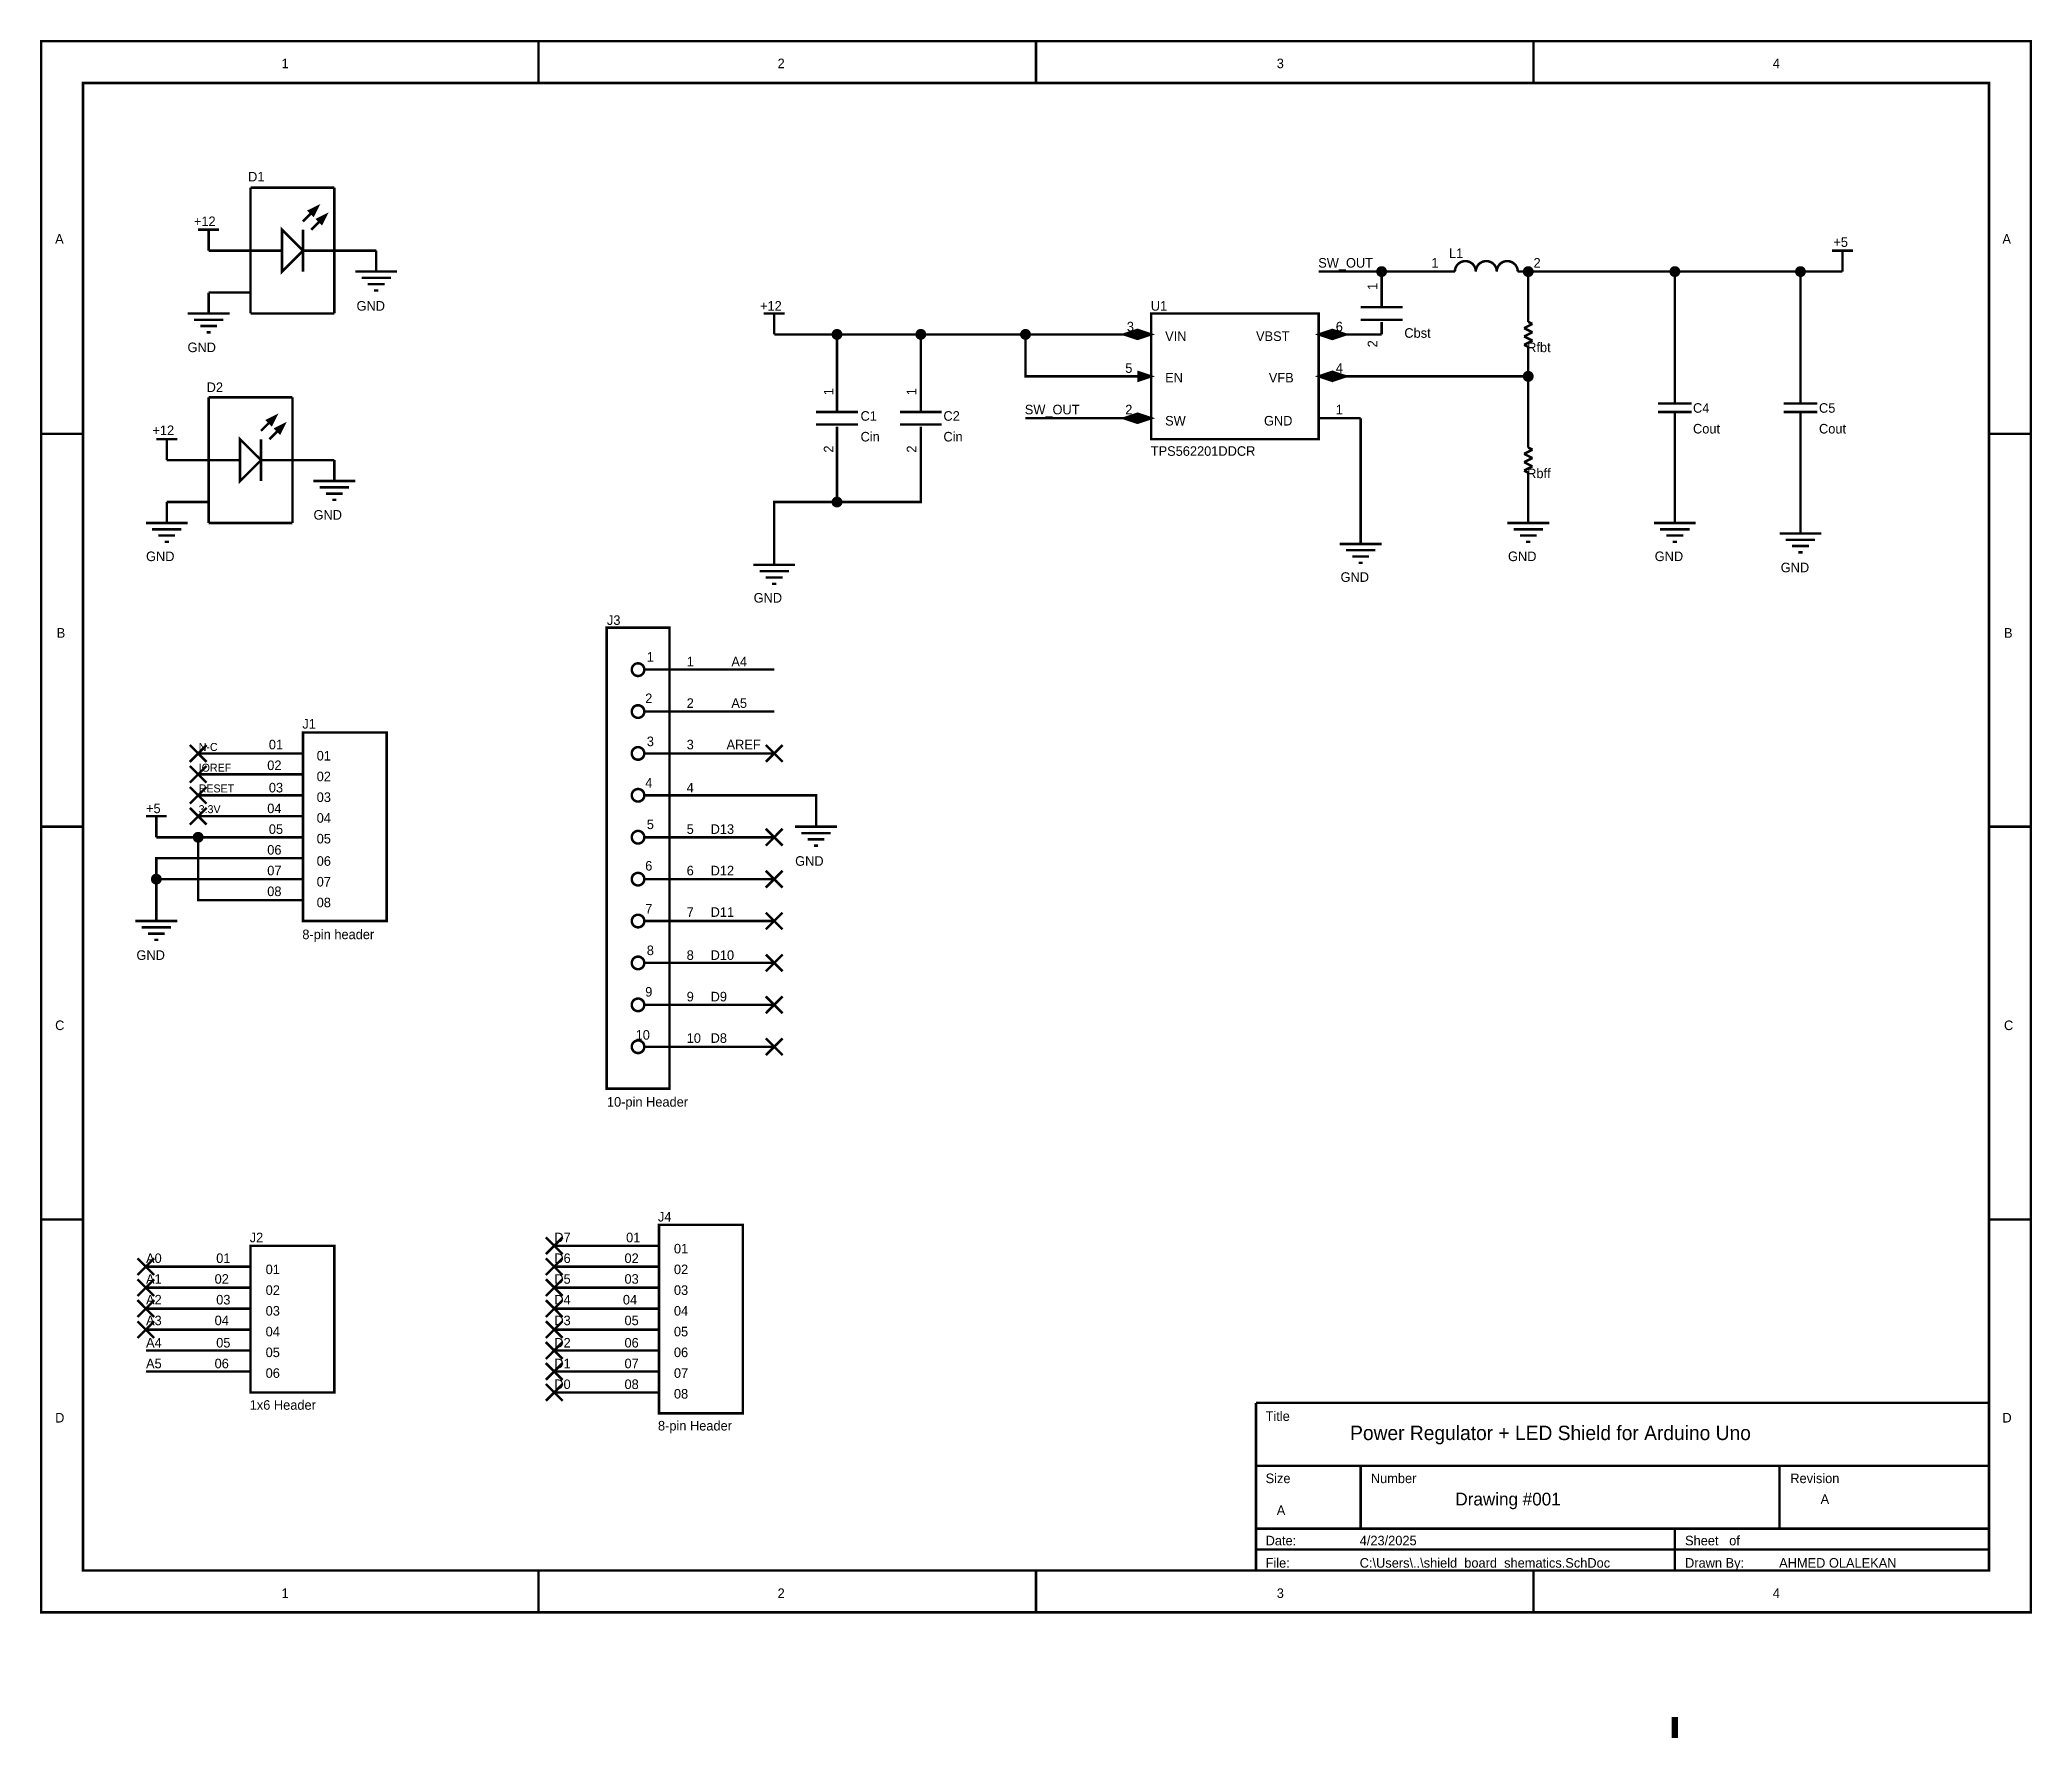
# Model space of a CAD drawing. Header units: inches. Extents: x 0 to 9.5, y -0.61 to 7.51.
import ezdxf

# ---------------------------------------------------------------- set-up
doc = ezdxf.new("R2010")
doc.units = ezdxf.units.IN
doc.header["$MEASUREMENT"] = 0
doc.layers.add('Sheet', color=255, linetype='Continuous')

msp = doc.modelspace()

# ---------------------------------------------------------------- texts
at = {"layer": 'Sheet'}
for s, height, p in [('1', 0.0457, (1.1494, 7.3706)), ('2', 0.0457, (3.5168, 7.3706)), ('3', 0.0457, (5.8994, 7.3706)), ('4', 0.0457, (8.2668, 7.3706)), ('D1', 0.04569, (0.9896, 6.8299)), ('+12', 0.04569, (0.7308, 6.6168)), ('A', 0.0457, (0.0685, 6.533)), ('+5', 0.04569, (8.5561, 6.5178)), ('A', 0.0457, (9.363, 6.533)), ('L1', 0.04569, (6.7216, 6.4645)), ('SW_OUT', 0.04569, (6.0974, 6.4188)), ('1', 0.0457, (6.6378, 6.4188)), ('2', 0.0457, (7.125, 6.4188)), ('GND', 0.04569, (1.5072, 6.2132)), ('+12', 0.04569, (3.4331, 6.2132)), ('U1', 0.04569, (5.2981, 6.2132)), ('3', 0.0457, (5.1839, 6.1142)), ('VIN', 0.04569, (5.3666, 6.0685)), ('VBST', 0.04569, (5.8005, 6.0685)), ('6', 0.0457, (6.1811, 6.1142)), ('Cbst', 0.04569, (6.5084, 6.0838)), ('GND', 0.04569, (0.7003, 6.0152)), ('Rfbt', 0.04569, (7.0946, 6.0152)), ('5', 0.0457, (5.1763, 5.9162)), ('EN', 0.04569, (5.3666, 5.8706)), ('VFB', 0.04569, (5.8614, 5.8706)), ('4', 0.0457, (6.1811, 5.9162)), ('D2', 0.04569, (0.7917, 5.8249)), ('C1', 0.04569, (3.9127, 5.6878)), ('C2', 0.04569, (4.3085, 5.6878)), ('SW_OUT', 0.04569, (4.6967, 5.7183)), ('2', 0.0457, (5.1763, 5.7183)), ('SW', 0.04569, (5.3666, 5.665)), ('GND', 0.04569, (5.8385, 5.665)), ('1', 0.0457, (6.1811, 5.7183)), ('C4', 0.04569, (7.8862, 5.7259)), ('C5', 0.04569, (8.4876, 5.7259)), ('+12', 0.04569, (0.5329, 5.6193)), ('Cin', 0.04569, (3.9127, 5.5888)), ('Cin', 0.04569, (4.3085, 5.5888)), ('Cout', 0.04569, (7.8862, 5.6269)), ('Cout', 0.04569, (8.4876, 5.6269)), ('TPS562201DDCR', 0.045685, (5.2981, 5.5203)), ('Rbff', 0.04569, (7.0946, 5.4137)), ('GND', 0.04569, (1.3017, 5.2157)), ('GND', 0.04569, (0.5024, 5.0178)), ('GND', 0.04569, (7.0032, 5.0178)), ('GND', 0.04569, (7.7035, 5.0178)), ('GND', 0.04569, (6.2039, 4.9188)), ('GND', 0.04569, (8.3049, 4.9645)), ('GND', 0.04569, (3.4026, 4.8198)), ('J3', 0.04569, (2.7023, 4.7132)), ('B', 0.0457, (0.0761, 4.6523)), ('B', 0.0457, (9.3706, 4.6523)), ('1', 0.0457, (2.8926, 4.5381)), ('1', 0.0457, (3.0829, 4.5152)), ('A4', 0.04569, (3.2961, 4.5152)), ('2', 0.0457, (2.885, 4.3401)), ('2', 0.0457, (3.0829, 4.3173)), ('A5', 0.04569, (3.2961, 4.3173)), ('J1', 0.04569, (1.2484, 4.2183)), ('N-C', 0.03807, (0.7536, 4.1117)), ('01', 0.04569, (1.0885, 4.1193)), ('01', 0.04569, (1.3169, 4.066)), ('3', 0.0457, (2.8926, 4.1345)), ('3', 0.0457, (3.0829, 4.1193)), ('AREF', 0.04569, (3.2732, 4.1193)), ('IOREF', 0.03807, (0.7536, 4.0127)), ('02', 0.04569, (1.0809, 4.0203)), ('02', 0.04569, (1.3169, 3.967)), ('RESET', 0.03807, (0.7536, 3.9137)), ('03', 0.04569, (1.0885, 3.9137)), ('03', 0.04569, (1.3169, 3.868)), ('4', 0.0457, (2.885, 3.9365)), ('4', 0.0457, (3.0829, 3.9137)), ('+5', 0.04569, (0.5024, 3.8147)), ('3.3V', 0.03807, (0.7536, 3.8147)), ('04', 0.04569, (1.0809, 3.8147)), ('04', 0.04569, (1.3169, 3.769)), ('05', 0.04569, (1.0885, 3.7157)), ('05', 0.04569, (1.3169, 3.6701)), ('5', 0.0457, (2.8926, 3.7386)), ('5', 0.0457, (3.0829, 3.7157)), ('D13', 0.04569, (3.1971, 3.7157)), ('06', 0.04569, (1.0809, 3.6168)), ('07', 0.04569, (1.0809, 3.5178)), ('06', 0.04569, (1.3169, 3.5635)), ('6', 0.0457, (2.885, 3.5406)), ('6', 0.0457, (3.0829, 3.5178)), ('D12', 0.04569, (3.1971, 3.5178)), ('GND', 0.04569, (3.6006, 3.5635)), ('08', 0.04569, (1.0809, 3.4188)), ('07', 0.04569, (1.3169, 3.4645)), ('08', 0.04569, (1.3169, 3.3655)), ('7', 0.0457, (2.885, 3.335)), ('7', 0.0457, (3.0829, 3.3198)), ('D11', 0.04569, (3.1971, 3.3198)), ('8-pin header', 0.045685, (1.2484, 3.2132)), ('GND', 0.04569, (0.4567, 3.1142)), ('8', 0.0457, (2.8926, 3.1371)), ('8', 0.0457, (3.0829, 3.1142)), ('D10', 0.04569, (3.1971, 3.1142)), ('9', 0.0457, (2.885, 2.9391)), ('9', 0.0457, (3.0829, 2.9162)), ('D9', 0.04569, (3.1971, 2.9162)), ('C', 0.0457, (0.0685, 2.7792)), ('10', 0.04569, (2.8393, 2.7335)), ('10', 0.04569, (3.0829, 2.7183)), ('D8', 0.04569, (3.1971, 2.7183)), ('C', 0.0457, (9.3706, 2.7792)), ('10-pin Header', 0.045685, (2.7023, 2.4137)), ('J4', 0.04569, (2.9459, 1.8655)), ('J2', 0.04569, (0.9972, 1.7665)), ('D7', 0.04569, (2.4511, 1.7665)), ('01', 0.04569, (2.7937, 1.7665)), ('A0', 0.04569, (0.5024, 1.6675)), ('01', 0.04569, (0.8373, 1.6675)), ('D6', 0.04569, (2.4511, 1.6675)), ('02', 0.04569, (2.7861, 1.6675)), ('01', 0.04569, (3.022, 1.7132)), ('01', 0.04569, (1.0733, 1.6142)), ('02', 0.04569, (3.022, 1.6142)), ('A1', 0.04569, (0.5024, 1.5685)), ('02', 0.04569, (0.8297, 1.5685)), ('02', 0.04569, (1.0733, 1.5152)), ('D5', 0.04569, (2.4511, 1.5685)), ('03', 0.04569, (2.7861, 1.5685)), ('03', 0.04569, (3.022, 1.5152)), ('A2', 0.04569, (0.5024, 1.4695)), ('03', 0.04569, (0.8373, 1.4695)), ('03', 0.04569, (1.0733, 1.4162)), ('D4', 0.04569, (2.4511, 1.4695)), ('04', 0.04569, (2.7784, 1.4695)), ('04', 0.04569, (3.022, 1.4162)), ('A3', 0.04569, (0.5024, 1.3706)), ('04', 0.04569, (0.8297, 1.3706)), ('04', 0.04569, (1.0733, 1.3173)), ('D3', 0.04569, (2.4511, 1.3706)), ('05', 0.04569, (2.7861, 1.3706)), ('05', 0.04569, (3.022, 1.3173)), ('A4', 0.04569, (0.5024, 1.264)), ('05', 0.04569, (0.8373, 1.264)), ('05', 0.04569, (1.0733, 1.2183)), ('D2', 0.04569, (2.4511, 1.264)), ('06', 0.04569, (2.7861, 1.264)), ('06', 0.04569, (3.022, 1.2183)), ('A5', 0.04569, (0.5024, 1.165)), ('06', 0.04569, (0.8297, 1.165)), ('06', 0.04569, (1.0733, 1.1193)), ('D1', 0.04569, (2.4511, 1.165)), ('07', 0.04569, (2.7861, 1.165)), ('07', 0.04569, (3.022, 1.1193)), ('D0', 0.04569, (2.4511, 1.066)), ('08', 0.04569, (2.7861, 1.066)), ('08', 0.04569, (3.022, 1.0203)), ('D', 0.0457, (0.0685, 0.9061)), ('1x6 Header', 0.04569, (0.9972, 0.967)), ('Title', 0.04569, (5.8462, 0.9137)), ('D', 0.0457, (9.363, 0.9061)), ('8-pin Header', 0.045685, (2.9459, 0.868)), ('Power Regulator + LED Shield for Arduino Uno', 0.068528, (6.2496, 0.8223)), ('Size', 0.04569, (5.8462, 0.6168)), ('Number', 0.04569, (6.3486, 0.6168)), ('Drawing #001', 0.060914, (6.752, 0.5102)), ('Revision', 0.04569, (8.3506, 0.6168)), ('A', 0.0457, (5.8994, 0.4645)), ('A', 0.0457, (8.4952, 0.5178)), ('Date:', 0.04569, (5.8462, 0.3198)), ('4/23/2025', 0.04569, (6.2953, 0.3198)), ('Sheet   of', 0.04569, (7.8482, 0.3198)), ('File:', 0.04569, (5.8462, 0.2132)), ('C:\\Users\\..\\shield_board_shematics.SchDoc', 0.045685, (6.2953, 0.2132)), ('Drawn By:', 0.04569, (7.8482, 0.2132)), ('AHMED OLALEKAN', 0.045685, (8.2973, 0.2132)), ('1', 0.0457, (1.1494, 0.0685)), ('2', 0.0457, (3.5168, 0.0685)), ('3', 0.0457, (5.8994, 0.0685)), ('4', 0.0457, (8.2668, 0.0685))]:
    msp.add_text(s, height=height, dxfattribs=at).set_placement(p)
for s, p in [('1', (6.379, 6.3122)), ('2', (6.379, 6.0381)), ('1', (3.7833, 5.8096)), ('1', (4.1791, 5.8096)), ('2', (3.7833, 5.5355)), ('2', (4.1791, 5.5355))]:
    msp.add_text(s, height=0.0457, rotation=90, dxfattribs=at).set_placement(p)

# ---------------------------------------------------------------- linework, layer by layer
at = {"layer": 'Sheet'}
for points, const_width in [([(0.0014, 7.5), (9.499, 7.5), (9.499, 0), (0.0014, 0), (0.0014, 7.5)], 0.0118), ([(0.0014, 7.5), (0.0014, 0), (9.499, 0), (9.499, 7.5), (0.0014, 7.5), (0.0014, 7.5)], 0.0039), ([(0.2012, 7.2997), (9.2992, 7.2997), (9.2992, 0.1999), (0.2012, 0.1999), (0.2012, 7.2997)], 0.0118), ([(0.2012, 7.2997), (0.2012, 0.1999), (9.2992, 0.1999), (9.2992, 7.2997), (0.2012, 7.2997), (0.2012, 7.2997)], 0.0039), ([(1.3212, 6.7095), (1.2812, 6.6896), (1.3012, 6.6696), (1.3212, 6.7095)], 0.0118), ([(1.3212, 6.7095), (1.2812, 6.6896), (1.3012, 6.6696), (1.3212, 6.7095)], 0.0039), ([(1.3612, 6.6696), (1.3212, 6.6496), (1.3412, 6.6296), (1.3612, 6.6696)], 0.0118), ([(1.3612, 6.6696), (1.3212, 6.6496), (1.3412, 6.6296), (1.3612, 6.6696)], 0.0039), ([(1.1513, 6.3997), (1.2513, 6.4997), (1.1513, 6.5996), (1.1513, 6.3997)], 0.0118), ([(1.1513, 6.3997), (1.2513, 6.4997), (1.1513, 6.5996), (1.1513, 6.3997)], 0.0039), ([(5.3, 6.1999), (6.0997, 6.1999), (6.0997, 5.5998), (5.3, 5.5998), (5.3, 6.1999)], 0.0118), ([(5.3, 6.1999), (5.3, 5.5998), (6.0997, 5.5998), (6.0997, 6.1999), (5.3, 6.1999), (5.3, 6.1999)], 0.0039), ([(5.23, 6.1199), (5.23, 6.0799), (5.1701, 6.0999), (5.23, 6.1199)], 0.0118), ([(5.23, 6.1199), (5.23, 6.0799), (5.1701, 6.0999), (5.23, 6.1199)], 0.0039), ([(5.24, 6.1199), (5.3, 6.0999), (5.24, 6.0799), (5.24, 6.1199)], 0.0118), ([(5.24, 6.1199), (5.3, 6.0999), (5.24, 6.0799), (5.24, 6.1199)], 0.0039), ([(6.1597, 6.1199), (6.0997, 6.0999), (6.1597, 6.0799), (6.1597, 6.1199)], 0.0118), ([(6.1597, 6.1199), (6.0997, 6.0999), (6.1597, 6.0799), (6.1597, 6.1199)], 0.0039), ([(6.1697, 6.1199), (6.1697, 6.0799), (6.2296, 6.0999), (6.1697, 6.1199)], 0.0118), ([(6.1697, 6.1199), (6.1697, 6.0799), (6.2296, 6.0999), (6.1697, 6.1199)], 0.0039), ([(5.24, 5.9196), (5.3, 5.8996), (5.24, 5.8796), (5.24, 5.9196)], 0.0118), ([(5.24, 5.9196), (5.3, 5.8996), (5.24, 5.8796), (5.24, 5.9196)], 0.0039), ([(6.1597, 5.9196), (6.0997, 5.8996), (6.1597, 5.8796), (6.1597, 5.9196)], 0.0118), ([(6.1597, 5.9196), (6.0997, 5.8996), (6.1597, 5.8796), (6.1597, 5.9196)], 0.0039), ([(6.1697, 5.9196), (6.1697, 5.8796), (6.2296, 5.8996), (6.1697, 5.9196)], 0.0118), ([(6.1697, 5.9196), (6.1697, 5.8796), (6.2296, 5.8996), (6.1697, 5.9196)], 0.0039), ([(1.1214, 5.7097), (1.0814, 5.6897), (1.1014, 5.6697), (1.1214, 5.7097)], 0.0118), ([(1.1214, 5.7097), (1.0814, 5.6897), (1.1014, 5.6697), (1.1214, 5.7097)], 0.0039), ([(5.23, 5.7197), (5.23, 5.6797), (5.1701, 5.6997), (5.23, 5.7197)], 0.0118), ([(5.23, 5.7197), (5.23, 5.6797), (5.1701, 5.6997), (5.23, 5.7197)], 0.0039), ([(5.24, 5.7197), (5.3, 5.6997), (5.24, 5.6797), (5.24, 5.7197)], 0.0118), ([(5.24, 5.7197), (5.3, 5.6997), (5.24, 5.6797), (5.24, 5.7197)], 0.0039), ([(0.951, 5.3999), (1.0514, 5.4998), (0.951, 5.5998), (0.951, 5.3999)], 0.0118), ([(1.1613, 5.6697), (1.1214, 5.6497), (1.1414, 5.6298), (1.1613, 5.6697)], 0.0118), ([(1.1613, 5.6697), (1.1214, 5.6497), (1.1414, 5.6298), (1.1613, 5.6697)], 0.0039), ([(0.951, 5.3999), (1.0514, 5.4998), (0.951, 5.5998), (0.951, 5.3999)], 0.0039), ([(2.7009, 4.6999), (3.0006, 4.6999), (3.0006, 2.4998), (2.7009, 2.4998), (2.7009, 4.6999)], 0.0118), ([(2.7009, 4.6999), (2.7009, 2.4998), (3.0006, 2.4998), (3.0006, 4.6999), (2.7009, 4.6999), (2.7009, 4.6999)], 0.0039), ([(1.2513, 4.1997), (1.6509, 4.1997), (1.6509, 3.2998), (1.2513, 3.2998), (1.2513, 4.1997)], 0.0118), ([(1.2513, 4.1997), (1.2513, 3.2998), (1.6509, 3.2998), (1.6509, 4.1997), (1.2513, 4.1997), (1.2513, 4.1997)], 0.0039), ([(2.9507, 1.8498), (3.3508, 1.8498), (3.3508, 0.9499), (2.9507, 0.9499), (2.9507, 1.8498)], 0.0118), ([(2.9507, 1.8498), (2.9507, 0.9499), (3.3508, 0.9499), (3.3508, 1.8498), (2.9507, 1.8498), (2.9507, 1.8498)], 0.0039), ([(1.001, 1.7498), (1.4011, 1.7498), (1.4011, 1.0498), (1.001, 1.0498), (1.001, 1.7498)], 0.0118), ([(1.001, 1.7498), (1.001, 1.0498), (1.4011, 1.0498), (1.4011, 1.7498), (1.001, 1.7498), (1.001, 1.7498)], 0.0039)]:
    msp.add_lwpolyline(points, close=True, dxfattribs=dict(at, const_width=const_width))
for points, const_width in [([(0.0014, 7.5), (0.2012, 7.5)], 0.0118), ([(2.376, 7.5), (2.376, 7.2997)], 0.0118), ([(4.75, 7.5), (4.75, 7.2997)], 0.0118), ([(7.1245, 7.5), (7.1245, 7.2997)], 0.0118), ([(9.499, 7.5), (9.2992, 7.5)], 0.0118), ([(9.499, 7.5), (9.499, 7.2997)], 0.0118), ([(1.001, 6.1999), (1.001, 6.8)], 0.0118), ([(1.001, 6.8), (1.4011, 6.8)], 0.0118), ([(1.4011, 6.8), (1.4011, 6.1999)], 0.0118), ([(1.2513, 6.6396), (1.3212, 6.7095)], 0.0118), ([(1.2912, 6.5996), (1.3612, 6.6696)], 0.0118), ([(0.7512, 6.5996), (0.8511, 6.5996)], 0.0118), ([(0.8012, 6.4997), (0.8012, 6.5996)], 0.0118), ([(1.2513, 6.5996), (1.2513, 6.3997)], 0.0118), ([(1.001, 6.4997), (0.8012, 6.4997)], 0.0118), ([(1.001, 6.4997), (1.1513, 6.4997)], 0.0118), ([(1.2513, 6.4997), (1.4011, 6.4997)], 0.0118), ([(1.4011, 6.4997), (1.6009, 6.4997)], 0.0118), ([(1.6009, 6.4997), (1.6009, 6.3997)], 0.0118), ([(8.5494, 6.4997), (8.6493, 6.4997)], 0.0118), ([(8.5994, 6.3997), (8.5994, 6.4997)], 0.0118), ([(1.501, 6.3997), (1.7008, 6.3997)], 0.0118), ([(1.531, 6.3698), (1.6709, 6.3698)], 0.0118), ([(6.3999, 6.3997), (6.0997, 6.3997)], 0.0118), ([(6.38, 6.3997), (6.38, 6.4007), (6.38, 6.4016), (6.38, 6.4026), (6.3804, 6.4036), (6.3804, 6.4045), (6.3809, 6.4055), (6.3809, 6.4064), (6.3814, 6.4074), (6.3819, 6.4083), (6.3823, 6.4093), (6.3828, 6.4102), (6.3833, 6.4107), (6.3838, 6.4116), (6.3842, 6.4126), (6.3852, 6.4131), (6.3857, 6.414), (6.3861, 6.4145), (6.3871, 6.415), (6.388, 6.4159), (6.3885, 6.4164), (6.3895, 6.4169), (6.3904, 6.4174), (6.3909, 6.4178), (6.3919, 6.4183), (6.3928, 6.4183), (6.3938, 6.4188), (6.3947, 6.4193), (6.3957, 6.4193), (6.3966, 6.4197), (6.398, 6.4197), (6.399, 6.4197), (6.3999, 6.4197)], 0.0118), ([(6.38, 6.3997), (6.38, 6.4007), (6.38, 6.4016), (6.38, 6.4026), (6.3804, 6.4036), (6.3804, 6.4045), (6.3809, 6.4055), (6.3809, 6.4064), (6.3814, 6.4074), (6.3819, 6.4083), (6.3823, 6.4093), (6.3828, 6.4102), (6.3833, 6.4107), (6.3838, 6.4116), (6.3842, 6.4126), (6.3852, 6.4131), (6.3857, 6.414), (6.3861, 6.4145), (6.3871, 6.415), (6.388, 6.4159), (6.3885, 6.4164), (6.3895, 6.4169), (6.3904, 6.4174), (6.3909, 6.4178), (6.3919, 6.4183), (6.3928, 6.4183), (6.3938, 6.4188), (6.3947, 6.4193), (6.3957, 6.4193), (6.3966, 6.4197), (6.398, 6.4197), (6.399, 6.4197), (6.3999, 6.4197)], 0.0118), ([(6.38, 6.3997), (6.38, 6.4007), (6.38, 6.4016), (6.38, 6.4026), (6.3804, 6.4036), (6.3804, 6.4045), (6.3809, 6.4055), (6.3809, 6.4064), (6.3814, 6.4074), (6.3819, 6.4083), (6.3823, 6.4093), (6.3828, 6.4102), (6.3833, 6.4107), (6.3838, 6.4116), (6.3842, 6.4126), (6.3852, 6.4131), (6.3857, 6.414), (6.3861, 6.4145), (6.3871, 6.415), (6.388, 6.4159), (6.3885, 6.4164), (6.3895, 6.4169), (6.3904, 6.4174), (6.3909, 6.4178), (6.3919, 6.4183), (6.3928, 6.4183), (6.3938, 6.4188), (6.3947, 6.4193), (6.3957, 6.4193), (6.3966, 6.4197), (6.398, 6.4197), (6.399, 6.4197), (6.3999, 6.4197)], 0.0118), ([(6.38, 6.3997), (6.38, 6.4007), (6.38, 6.4016), (6.38, 6.4026), (6.3804, 6.4036), (6.3804, 6.4045), (6.3809, 6.4055), (6.3809, 6.4064), (6.3814, 6.4074), (6.3819, 6.4083), (6.3823, 6.4093), (6.3828, 6.4102), (6.3833, 6.4107), (6.3838, 6.4116), (6.3842, 6.4126), (6.3852, 6.4131), (6.3857, 6.414), (6.3861, 6.4145), (6.3871, 6.415), (6.388, 6.4159), (6.3885, 6.4164), (6.3895, 6.4169), (6.3904, 6.4174), (6.3909, 6.4178), (6.3919, 6.4183), (6.3928, 6.4183), (6.3938, 6.4188), (6.3947, 6.4193), (6.3957, 6.4193), (6.3966, 6.4197), (6.398, 6.4197), (6.399, 6.4197), (6.3999, 6.4197)], 0.0118), ([(6.3999, 6.3798), (6.399, 6.3798), (6.398, 6.3798), (6.3966, 6.3798), (6.3957, 6.3802), (6.3947, 6.3802), (6.3938, 6.3807), (6.3928, 6.3812), (6.3919, 6.3812), (6.3909, 6.3817), (6.3904, 6.3821), (6.3895, 6.3826), (6.3885, 6.3831), (6.388, 6.3836), (6.3871, 6.3845), (6.3861, 6.385), (6.3857, 6.3855), (6.3852, 6.3864), (6.3842, 6.3869), (6.3838, 6.3878), (6.3833, 6.3888), (6.3828, 6.3893), (6.3823, 6.3902), (6.3819, 6.3912), (6.3814, 6.3921), (6.3809, 6.3931), (6.3809, 6.394), (6.3804, 6.395), (6.3804, 6.3959), (6.38, 6.3969), (6.38, 6.3978), (6.38, 6.3988), (6.38, 6.3997)], 0.0118), ([(6.38, 6.3997), (6.38, 6.3997)], 0.0118), ([(6.3999, 6.3798), (6.399, 6.3798), (6.398, 6.3798), (6.3966, 6.3798), (6.3957, 6.3802), (6.3947, 6.3802), (6.3938, 6.3807), (6.3928, 6.3812), (6.3919, 6.3812), (6.3909, 6.3817), (6.3904, 6.3821), (6.3895, 6.3826), (6.3885, 6.3831), (6.388, 6.3836), (6.3871, 6.3845), (6.3861, 6.385), (6.3857, 6.3855), (6.3852, 6.3864), (6.3842, 6.3869), (6.3838, 6.3878), (6.3833, 6.3888), (6.3828, 6.3893), (6.3823, 6.3902), (6.3819, 6.3912), (6.3814, 6.3921), (6.3809, 6.3931), (6.3809, 6.394), (6.3804, 6.395), (6.3804, 6.3959), (6.38, 6.3969), (6.38, 6.3978), (6.38, 6.3988), (6.38, 6.3997)], 0.0118), ([(6.38, 6.3997), (6.38, 6.3997)], 0.0118), ([(6.3999, 6.3798), (6.399, 6.3798), (6.398, 6.3798), (6.3966, 6.3798), (6.3957, 6.3802), (6.3947, 6.3802), (6.3938, 6.3807), (6.3928, 6.3812), (6.3919, 6.3812), (6.3909, 6.3817), (6.3904, 6.3821), (6.3895, 6.3826), (6.3885, 6.3831), (6.388, 6.3836), (6.3871, 6.3845), (6.3861, 6.385), (6.3857, 6.3855), (6.3852, 6.3864), (6.3842, 6.3869), (6.3838, 6.3878), (6.3833, 6.3888), (6.3828, 6.3893), (6.3823, 6.3902), (6.3819, 6.3912), (6.3814, 6.3921), (6.3809, 6.3931), (6.3809, 6.394), (6.3804, 6.395), (6.3804, 6.3959), (6.38, 6.3969), (6.38, 6.3978), (6.38, 6.3988), (6.38, 6.3997)], 0.0118), ([(6.38, 6.3997), (6.38, 6.3997)], 0.0118), ([(6.3999, 6.3798), (6.399, 6.3798), (6.398, 6.3798), (6.3966, 6.3798), (6.3957, 6.3802), (6.3947, 6.3802), (6.3938, 6.3807), (6.3928, 6.3812), (6.3919, 6.3812), (6.3909, 6.3817), (6.3904, 6.3821), (6.3895, 6.3826), (6.3885, 6.3831), (6.388, 6.3836), (6.3871, 6.3845), (6.3861, 6.385), (6.3857, 6.3855), (6.3852, 6.3864), (6.3842, 6.3869), (6.3838, 6.3878), (6.3833, 6.3888), (6.3828, 6.3893), (6.3823, 6.3902), (6.3819, 6.3912), (6.3814, 6.3921), (6.3809, 6.3931), (6.3809, 6.394), (6.3804, 6.395), (6.3804, 6.3959), (6.38, 6.3969), (6.38, 6.3978), (6.38, 6.3988), (6.38, 6.3997)], 0.0118), ([(6.38, 6.3997), (6.38, 6.3997)], 0.0118), ([(6.38, 6.3997), (6.38, 6.4007), (6.38, 6.4016), (6.38, 6.4026), (6.3804, 6.4036), (6.3804, 6.4045), (6.3809, 6.4055), (6.3809, 6.4064), (6.3814, 6.4074), (6.3819, 6.4083), (6.3823, 6.4093), (6.3828, 6.4102), (6.3833, 6.4107), (6.3838, 6.4116), (6.3842, 6.4126), (6.3852, 6.4131), (6.3857, 6.414), (6.3861, 6.4145), (6.3871, 6.415), (6.388, 6.4159), (6.3885, 6.4164), (6.3895, 6.4169), (6.3904, 6.4174), (6.3909, 6.4178), (6.3919, 6.4183), (6.3928, 6.4183), (6.3938, 6.4188), (6.3947, 6.4193), (6.3957, 6.4193), (6.3966, 6.4197), (6.398, 6.4197), (6.399, 6.4197), (6.3999, 6.4197)], 0.0039), ([(6.38, 6.3997), (6.38, 6.4007), (6.38, 6.4016), (6.38, 6.4026), (6.3804, 6.4036), (6.3804, 6.4045), (6.3809, 6.4055), (6.3809, 6.4064), (6.3814, 6.4074), (6.3819, 6.4083), (6.3823, 6.4093), (6.3828, 6.4102), (6.3833, 6.4107), (6.3838, 6.4116), (6.3842, 6.4126), (6.3852, 6.4131), (6.3857, 6.414), (6.3861, 6.4145), (6.3871, 6.415), (6.388, 6.4159), (6.3885, 6.4164), (6.3895, 6.4169), (6.3904, 6.4174), (6.3909, 6.4178), (6.3919, 6.4183), (6.3928, 6.4183), (6.3938, 6.4188), (6.3947, 6.4193), (6.3957, 6.4193), (6.3966, 6.4197), (6.398, 6.4197), (6.399, 6.4197), (6.3999, 6.4197)], 0.0039), ([(6.38, 6.3997), (6.38, 6.4007), (6.38, 6.4016), (6.38, 6.4026), (6.3804, 6.4036), (6.3804, 6.4045), (6.3809, 6.4055), (6.3809, 6.4064), (6.3814, 6.4074), (6.3819, 6.4083), (6.3823, 6.4093), (6.3828, 6.4102), (6.3833, 6.4107), (6.3838, 6.4116), (6.3842, 6.4126), (6.3852, 6.4131), (6.3857, 6.414), (6.3861, 6.4145), (6.3871, 6.415), (6.388, 6.4159), (6.3885, 6.4164), (6.3895, 6.4169), (6.3904, 6.4174), (6.3909, 6.4178), (6.3919, 6.4183), (6.3928, 6.4183), (6.3938, 6.4188), (6.3947, 6.4193), (6.3957, 6.4193), (6.3966, 6.4197), (6.398, 6.4197), (6.399, 6.4197), (6.3999, 6.4197)], 0.0039), ([(6.38, 6.3997), (6.38, 6.4007), (6.38, 6.4016), (6.38, 6.4026), (6.3804, 6.4036), (6.3804, 6.4045), (6.3809, 6.4055), (6.3809, 6.4064), (6.3814, 6.4074), (6.3819, 6.4083), (6.3823, 6.4093), (6.3828, 6.4102), (6.3833, 6.4107), (6.3838, 6.4116), (6.3842, 6.4126), (6.3852, 6.4131), (6.3857, 6.414), (6.3861, 6.4145), (6.3871, 6.415), (6.388, 6.4159), (6.3885, 6.4164), (6.3895, 6.4169), (6.3904, 6.4174), (6.3909, 6.4178), (6.3919, 6.4183), (6.3928, 6.4183), (6.3938, 6.4188), (6.3947, 6.4193), (6.3957, 6.4193), (6.3966, 6.4197), (6.398, 6.4197), (6.399, 6.4197), (6.3999, 6.4197)], 0.0039), ([(6.3999, 6.3798), (6.399, 6.3798), (6.398, 6.3798), (6.3966, 6.3798), (6.3957, 6.3802), (6.3947, 6.3802), (6.3938, 6.3807), (6.3928, 6.3812), (6.3919, 6.3812), (6.3909, 6.3817), (6.3904, 6.3821), (6.3895, 6.3826), (6.3885, 6.3831), (6.388, 6.3836), (6.3871, 6.3845), (6.3861, 6.385), (6.3857, 6.3855), (6.3852, 6.3864), (6.3842, 6.3869), (6.3838, 6.3878), (6.3833, 6.3888), (6.3828, 6.3893), (6.3823, 6.3902), (6.3819, 6.3912), (6.3814, 6.3921), (6.3809, 6.3931), (6.3809, 6.394), (6.3804, 6.395), (6.3804, 6.3959), (6.38, 6.3969), (6.38, 6.3978), (6.38, 6.3988), (6.38, 6.3997)], 0.0039), ([(6.38, 6.3997), (6.38, 6.3997)], 0.0039), ([(6.3999, 6.3798), (6.399, 6.3798), (6.398, 6.3798), (6.3966, 6.3798), (6.3957, 6.3802), (6.3947, 6.3802), (6.3938, 6.3807), (6.3928, 6.3812), (6.3919, 6.3812), (6.3909, 6.3817), (6.3904, 6.3821), (6.3895, 6.3826), (6.3885, 6.3831), (6.388, 6.3836), (6.3871, 6.3845), (6.3861, 6.385), (6.3857, 6.3855), (6.3852, 6.3864), (6.3842, 6.3869), (6.3838, 6.3878), (6.3833, 6.3888), (6.3828, 6.3893), (6.3823, 6.3902), (6.3819, 6.3912), (6.3814, 6.3921), (6.3809, 6.3931), (6.3809, 6.394), (6.3804, 6.395), (6.3804, 6.3959), (6.38, 6.3969), (6.38, 6.3978), (6.38, 6.3988), (6.38, 6.3997)], 0.0039), ([(6.38, 6.3997), (6.38, 6.3997)], 0.0039), ([(6.3999, 6.3798), (6.399, 6.3798), (6.398, 6.3798), (6.3966, 6.3798), (6.3957, 6.3802), (6.3947, 6.3802), (6.3938, 6.3807), (6.3928, 6.3812), (6.3919, 6.3812), (6.3909, 6.3817), (6.3904, 6.3821), (6.3895, 6.3826), (6.3885, 6.3831), (6.388, 6.3836), (6.3871, 6.3845), (6.3861, 6.385), (6.3857, 6.3855), (6.3852, 6.3864), (6.3842, 6.3869), (6.3838, 6.3878), (6.3833, 6.3888), (6.3828, 6.3893), (6.3823, 6.3902), (6.3819, 6.3912), (6.3814, 6.3921), (6.3809, 6.3931), (6.3809, 6.394), (6.3804, 6.395), (6.3804, 6.3959), (6.38, 6.3969), (6.38, 6.3978), (6.38, 6.3988), (6.38, 6.3997)], 0.0039), ([(6.38, 6.3997), (6.38, 6.3997)], 0.0039), ([(6.3999, 6.3798), (6.399, 6.3798), (6.398, 6.3798), (6.3966, 6.3798), (6.3957, 6.3802), (6.3947, 6.3802), (6.3938, 6.3807), (6.3928, 6.3812), (6.3919, 6.3812), (6.3909, 6.3817), (6.3904, 6.3821), (6.3895, 6.3826), (6.3885, 6.3831), (6.388, 6.3836), (6.3871, 6.3845), (6.3861, 6.385), (6.3857, 6.3855), (6.3852, 6.3864), (6.3842, 6.3869), (6.3838, 6.3878), (6.3833, 6.3888), (6.3828, 6.3893), (6.3823, 6.3902), (6.3819, 6.3912), (6.3814, 6.3921), (6.3809, 6.3931), (6.3809, 6.394), (6.3804, 6.395), (6.3804, 6.3959), (6.38, 6.3969), (6.38, 6.3978), (6.38, 6.3988), (6.38, 6.3997)], 0.0039), ([(6.38, 6.3997), (6.38, 6.3997)], 0.0039), ([(6.3999, 6.4197), (6.3999, 6.4197)], 0.0118), ([(6.3999, 6.4197), (6.4009, 6.4197), (6.4018, 6.4197), (6.4028, 6.4197), (6.4037, 6.4193), (6.4047, 6.4193), (6.4056, 6.4188), (6.4066, 6.4183), (6.4076, 6.4183), (6.4085, 6.4178), (6.4095, 6.4174), (6.4104, 6.4169), (6.4109, 6.4164), (6.4118, 6.4159), (6.4128, 6.415), (6.4133, 6.4145), (6.4142, 6.414), (6.4147, 6.4131), (6.4152, 6.4126), (6.4161, 6.4116), (6.4166, 6.4107), (6.4171, 6.4102), (6.4175, 6.4093), (6.418, 6.4083), (6.4185, 6.4074), (6.4185, 6.4064), (6.419, 6.4055), (6.4194, 6.4045), (6.4194, 6.4036), (6.4199, 6.4026), (6.4199, 6.4016), (6.4199, 6.4007), (6.4199, 6.3997)], 0.0118), ([(6.3999, 6.4197), (6.3999, 6.4197)], 0.0118), ([(6.3999, 6.4197), (6.4009, 6.4197), (6.4018, 6.4197), (6.4028, 6.4197), (6.4037, 6.4193), (6.4047, 6.4193), (6.4056, 6.4188), (6.4066, 6.4183), (6.4076, 6.4183), (6.4085, 6.4178), (6.4095, 6.4174), (6.4104, 6.4169), (6.4109, 6.4164), (6.4118, 6.4159), (6.4128, 6.415), (6.4133, 6.4145), (6.4142, 6.414), (6.4147, 6.4131), (6.4152, 6.4126), (6.4161, 6.4116), (6.4166, 6.4107), (6.4171, 6.4102), (6.4175, 6.4093), (6.418, 6.4083), (6.4185, 6.4074), (6.4185, 6.4064), (6.419, 6.4055), (6.4194, 6.4045), (6.4194, 6.4036), (6.4199, 6.4026), (6.4199, 6.4016), (6.4199, 6.4007), (6.4199, 6.3997)], 0.0118), ([(6.3999, 6.4197), (6.3999, 6.4197)], 0.0118), ([(6.3999, 6.4197), (6.4009, 6.4197), (6.4018, 6.4197), (6.4028, 6.4197), (6.4037, 6.4193), (6.4047, 6.4193), (6.4056, 6.4188), (6.4066, 6.4183), (6.4076, 6.4183), (6.4085, 6.4178), (6.4095, 6.4174), (6.4104, 6.4169), (6.4109, 6.4164), (6.4118, 6.4159), (6.4128, 6.415), (6.4133, 6.4145), (6.4142, 6.414), (6.4147, 6.4131), (6.4152, 6.4126), (6.4161, 6.4116), (6.4166, 6.4107), (6.4171, 6.4102), (6.4175, 6.4093), (6.418, 6.4083), (6.4185, 6.4074), (6.4185, 6.4064), (6.419, 6.4055), (6.4194, 6.4045), (6.4194, 6.4036), (6.4199, 6.4026), (6.4199, 6.4016), (6.4199, 6.4007), (6.4199, 6.3997)], 0.0118), ([(6.3999, 6.4197), (6.3999, 6.4197)], 0.0118), ([(6.3999, 6.4197), (6.4009, 6.4197), (6.4018, 6.4197), (6.4028, 6.4197), (6.4037, 6.4193), (6.4047, 6.4193), (6.4056, 6.4188), (6.4066, 6.4183), (6.4076, 6.4183), (6.4085, 6.4178), (6.4095, 6.4174), (6.4104, 6.4169), (6.4109, 6.4164), (6.4118, 6.4159), (6.4128, 6.415), (6.4133, 6.4145), (6.4142, 6.414), (6.4147, 6.4131), (6.4152, 6.4126), (6.4161, 6.4116), (6.4166, 6.4107), (6.4171, 6.4102), (6.4175, 6.4093), (6.418, 6.4083), (6.4185, 6.4074), (6.4185, 6.4064), (6.419, 6.4055), (6.4194, 6.4045), (6.4194, 6.4036), (6.4199, 6.4026), (6.4199, 6.4016), (6.4199, 6.4007), (6.4199, 6.3997)], 0.0118), ([(6.3999, 6.2998), (6.3999, 6.3997), (6.6997, 6.3997)], 0.0118), ([(6.4199, 6.3997), (6.4199, 6.3988), (6.4199, 6.3978), (6.4199, 6.3969), (6.4194, 6.3959), (6.4194, 6.395), (6.419, 6.394), (6.4185, 6.3931), (6.4185, 6.3921), (6.418, 6.3912), (6.4175, 6.3902), (6.4171, 6.3893), (6.4166, 6.3888), (6.4161, 6.3878), (6.4152, 6.3869), (6.4147, 6.3864), (6.4142, 6.3855), (6.4133, 6.385), (6.4128, 6.3845), (6.4118, 6.3836), (6.4109, 6.3831), (6.4104, 6.3826), (6.4095, 6.3821), (6.4085, 6.3817), (6.4076, 6.3812), (6.4066, 6.3812), (6.4056, 6.3807), (6.4047, 6.3802), (6.4037, 6.3802), (6.4028, 6.3798), (6.4018, 6.3798), (6.4009, 6.3798), (6.3999, 6.3798)], 0.0118), ([(6.4199, 6.3997), (6.4199, 6.3988), (6.4199, 6.3978), (6.4199, 6.3969), (6.4194, 6.3959), (6.4194, 6.395), (6.419, 6.394), (6.4185, 6.3931), (6.4185, 6.3921), (6.418, 6.3912), (6.4175, 6.3902), (6.4171, 6.3893), (6.4166, 6.3888), (6.4161, 6.3878), (6.4152, 6.3869), (6.4147, 6.3864), (6.4142, 6.3855), (6.4133, 6.385), (6.4128, 6.3845), (6.4118, 6.3836), (6.4109, 6.3831), (6.4104, 6.3826), (6.4095, 6.3821), (6.4085, 6.3817), (6.4076, 6.3812), (6.4066, 6.3812), (6.4056, 6.3807), (6.4047, 6.3802), (6.4037, 6.3802), (6.4028, 6.3798), (6.4018, 6.3798), (6.4009, 6.3798), (6.3999, 6.3798)], 0.0118), ([(6.4199, 6.3997), (6.4199, 6.3988), (6.4199, 6.3978), (6.4199, 6.3969), (6.4194, 6.3959), (6.4194, 6.395), (6.419, 6.394), (6.4185, 6.3931), (6.4185, 6.3921), (6.418, 6.3912), (6.4175, 6.3902), (6.4171, 6.3893), (6.4166, 6.3888), (6.4161, 6.3878), (6.4152, 6.3869), (6.4147, 6.3864), (6.4142, 6.3855), (6.4133, 6.385), (6.4128, 6.3845), (6.4118, 6.3836), (6.4109, 6.3831), (6.4104, 6.3826), (6.4095, 6.3821), (6.4085, 6.3817), (6.4076, 6.3812), (6.4066, 6.3812), (6.4056, 6.3807), (6.4047, 6.3802), (6.4037, 6.3802), (6.4028, 6.3798), (6.4018, 6.3798), (6.4009, 6.3798), (6.3999, 6.3798)], 0.0118), ([(6.4199, 6.3997), (6.4199, 6.3988), (6.4199, 6.3978), (6.4199, 6.3969), (6.4194, 6.3959), (6.4194, 6.395), (6.419, 6.394), (6.4185, 6.3931), (6.4185, 6.3921), (6.418, 6.3912), (6.4175, 6.3902), (6.4171, 6.3893), (6.4166, 6.3888), (6.4161, 6.3878), (6.4152, 6.3869), (6.4147, 6.3864), (6.4142, 6.3855), (6.4133, 6.385), (6.4128, 6.3845), (6.4118, 6.3836), (6.4109, 6.3831), (6.4104, 6.3826), (6.4095, 6.3821), (6.4085, 6.3817), (6.4076, 6.3812), (6.4066, 6.3812), (6.4056, 6.3807), (6.4047, 6.3802), (6.4037, 6.3802), (6.4028, 6.3798), (6.4018, 6.3798), (6.4009, 6.3798), (6.3999, 6.3798)], 0.0118), ([(6.3999, 6.4197), (6.3999, 6.4197)], 0.0039), ([(6.3999, 6.4197), (6.4009, 6.4197), (6.4018, 6.4197), (6.4028, 6.4197), (6.4037, 6.4193), (6.4047, 6.4193), (6.4056, 6.4188), (6.4066, 6.4183), (6.4076, 6.4183), (6.4085, 6.4178), (6.4095, 6.4174), (6.4104, 6.4169), (6.4109, 6.4164), (6.4118, 6.4159), (6.4128, 6.415), (6.4133, 6.4145), (6.4142, 6.414), (6.4147, 6.4131), (6.4152, 6.4126), (6.4161, 6.4116), (6.4166, 6.4107), (6.4171, 6.4102), (6.4175, 6.4093), (6.418, 6.4083), (6.4185, 6.4074), (6.4185, 6.4064), (6.419, 6.4055), (6.4194, 6.4045), (6.4194, 6.4036), (6.4199, 6.4026), (6.4199, 6.4016), (6.4199, 6.4007), (6.4199, 6.3997)], 0.0039), ([(6.3999, 6.4197), (6.3999, 6.4197)], 0.0039), ([(6.3999, 6.4197), (6.4009, 6.4197), (6.4018, 6.4197), (6.4028, 6.4197), (6.4037, 6.4193), (6.4047, 6.4193), (6.4056, 6.4188), (6.4066, 6.4183), (6.4076, 6.4183), (6.4085, 6.4178), (6.4095, 6.4174), (6.4104, 6.4169), (6.4109, 6.4164), (6.4118, 6.4159), (6.4128, 6.415), (6.4133, 6.4145), (6.4142, 6.414), (6.4147, 6.4131), (6.4152, 6.4126), (6.4161, 6.4116), (6.4166, 6.4107), (6.4171, 6.4102), (6.4175, 6.4093), (6.418, 6.4083), (6.4185, 6.4074), (6.4185, 6.4064), (6.419, 6.4055), (6.4194, 6.4045), (6.4194, 6.4036), (6.4199, 6.4026), (6.4199, 6.4016), (6.4199, 6.4007), (6.4199, 6.3997)], 0.0039), ([(6.3999, 6.4197), (6.3999, 6.4197)], 0.0039), ([(6.3999, 6.4197), (6.4009, 6.4197), (6.4018, 6.4197), (6.4028, 6.4197), (6.4037, 6.4193), (6.4047, 6.4193), (6.4056, 6.4188), (6.4066, 6.4183), (6.4076, 6.4183), (6.4085, 6.4178), (6.4095, 6.4174), (6.4104, 6.4169), (6.4109, 6.4164), (6.4118, 6.4159), (6.4128, 6.415), (6.4133, 6.4145), (6.4142, 6.414), (6.4147, 6.4131), (6.4152, 6.4126), (6.4161, 6.4116), (6.4166, 6.4107), (6.4171, 6.4102), (6.4175, 6.4093), (6.418, 6.4083), (6.4185, 6.4074), (6.4185, 6.4064), (6.419, 6.4055), (6.4194, 6.4045), (6.4194, 6.4036), (6.4199, 6.4026), (6.4199, 6.4016), (6.4199, 6.4007), (6.4199, 6.3997)], 0.0039), ([(6.3999, 6.4197), (6.3999, 6.4197)], 0.0039), ([(6.3999, 6.4197), (6.4009, 6.4197), (6.4018, 6.4197), (6.4028, 6.4197), (6.4037, 6.4193), (6.4047, 6.4193), (6.4056, 6.4188), (6.4066, 6.4183), (6.4076, 6.4183), (6.4085, 6.4178), (6.4095, 6.4174), (6.4104, 6.4169), (6.4109, 6.4164), (6.4118, 6.4159), (6.4128, 6.415), (6.4133, 6.4145), (6.4142, 6.414), (6.4147, 6.4131), (6.4152, 6.4126), (6.4161, 6.4116), (6.4166, 6.4107), (6.4171, 6.4102), (6.4175, 6.4093), (6.418, 6.4083), (6.4185, 6.4074), (6.4185, 6.4064), (6.419, 6.4055), (6.4194, 6.4045), (6.4194, 6.4036), (6.4199, 6.4026), (6.4199, 6.4016), (6.4199, 6.4007), (6.4199, 6.3997)], 0.0039), ([(6.4199, 6.3997), (6.4199, 6.3988), (6.4199, 6.3978), (6.4199, 6.3969), (6.4194, 6.3959), (6.4194, 6.395), (6.419, 6.394), (6.4185, 6.3931), (6.4185, 6.3921), (6.418, 6.3912), (6.4175, 6.3902), (6.4171, 6.3893), (6.4166, 6.3888), (6.4161, 6.3878), (6.4152, 6.3869), (6.4147, 6.3864), (6.4142, 6.3855), (6.4133, 6.385), (6.4128, 6.3845), (6.4118, 6.3836), (6.4109, 6.3831), (6.4104, 6.3826), (6.4095, 6.3821), (6.4085, 6.3817), (6.4076, 6.3812), (6.4066, 6.3812), (6.4056, 6.3807), (6.4047, 6.3802), (6.4037, 6.3802), (6.4028, 6.3798), (6.4018, 6.3798), (6.4009, 6.3798), (6.3999, 6.3798)], 0.0039), ([(6.4199, 6.3997), (6.4199, 6.3988), (6.4199, 6.3978), (6.4199, 6.3969), (6.4194, 6.3959), (6.4194, 6.395), (6.419, 6.394), (6.4185, 6.3931), (6.4185, 6.3921), (6.418, 6.3912), (6.4175, 6.3902), (6.4171, 6.3893), (6.4166, 6.3888), (6.4161, 6.3878), (6.4152, 6.3869), (6.4147, 6.3864), (6.4142, 6.3855), (6.4133, 6.385), (6.4128, 6.3845), (6.4118, 6.3836), (6.4109, 6.3831), (6.4104, 6.3826), (6.4095, 6.3821), (6.4085, 6.3817), (6.4076, 6.3812), (6.4066, 6.3812), (6.4056, 6.3807), (6.4047, 6.3802), (6.4037, 6.3802), (6.4028, 6.3798), (6.4018, 6.3798), (6.4009, 6.3798), (6.3999, 6.3798)], 0.0039), ([(6.4199, 6.3997), (6.4199, 6.3988), (6.4199, 6.3978), (6.4199, 6.3969), (6.4194, 6.3959), (6.4194, 6.395), (6.419, 6.394), (6.4185, 6.3931), (6.4185, 6.3921), (6.418, 6.3912), (6.4175, 6.3902), (6.4171, 6.3893), (6.4166, 6.3888), (6.4161, 6.3878), (6.4152, 6.3869), (6.4147, 6.3864), (6.4142, 6.3855), (6.4133, 6.385), (6.4128, 6.3845), (6.4118, 6.3836), (6.4109, 6.3831), (6.4104, 6.3826), (6.4095, 6.3821), (6.4085, 6.3817), (6.4076, 6.3812), (6.4066, 6.3812), (6.4056, 6.3807), (6.4047, 6.3802), (6.4037, 6.3802), (6.4028, 6.3798), (6.4018, 6.3798), (6.4009, 6.3798), (6.3999, 6.3798)], 0.0039), ([(6.4199, 6.3997), (6.4199, 6.3988), (6.4199, 6.3978), (6.4199, 6.3969), (6.4194, 6.3959), (6.4194, 6.395), (6.419, 6.394), (6.4185, 6.3931), (6.4185, 6.3921), (6.418, 6.3912), (6.4175, 6.3902), (6.4171, 6.3893), (6.4166, 6.3888), (6.4161, 6.3878), (6.4152, 6.3869), (6.4147, 6.3864), (6.4142, 6.3855), (6.4133, 6.385), (6.4128, 6.3845), (6.4118, 6.3836), (6.4109, 6.3831), (6.4104, 6.3826), (6.4095, 6.3821), (6.4085, 6.3817), (6.4076, 6.3812), (6.4066, 6.3812), (6.4056, 6.3807), (6.4047, 6.3802), (6.4037, 6.3802), (6.4028, 6.3798), (6.4018, 6.3798), (6.4009, 6.3798), (6.3999, 6.3798)], 0.0039), ([(6.4199, 6.3997), (6.4199, 6.3997), (6.4199, 6.3997), (6.4199, 6.3997), (6.4199, 6.3997), (6.4199, 6.3997), (6.4199, 6.3997), (6.4199, 6.3997), (6.4199, 6.3997), (6.4199, 6.3997), (6.4199, 6.3997), (6.4199, 6.3997), (6.4199, 6.3997), (6.4199, 6.3997), (6.4199, 6.3997), (6.4199, 6.3997), (6.4199, 6.3997), (6.4199, 6.3997), (6.4199, 6.3997), (6.4199, 6.3997), (6.4199, 6.3997), (6.4199, 6.3997), (6.4199, 6.3997), (6.4199, 6.3997), (6.4199, 6.3997), (6.4199, 6.3997), (6.4199, 6.3997), (6.4199, 6.3997), (6.4199, 6.3997), (6.4199, 6.3997), (6.4199, 6.3997), (6.4199, 6.3997), (6.4199, 6.3997)], 0.0118), ([(6.4199, 6.3997), (6.4199, 6.3997)], 0.0118), ([(6.4199, 6.3997), (6.4199, 6.3997), (6.4199, 6.3997), (6.4199, 6.3997), (6.4199, 6.3997), (6.4199, 6.3997), (6.4199, 6.3997), (6.4199, 6.3997), (6.4199, 6.3997), (6.4199, 6.3997), (6.4199, 6.3997), (6.4199, 6.3997), (6.4199, 6.3997), (6.4199, 6.3997), (6.4199, 6.3997), (6.4199, 6.3997), (6.4199, 6.3997), (6.4199, 6.3997), (6.4199, 6.3997), (6.4199, 6.3997), (6.4199, 6.3997), (6.4199, 6.3997), (6.4199, 6.3997), (6.4199, 6.3997), (6.4199, 6.3997), (6.4199, 6.3997), (6.4199, 6.3997), (6.4199, 6.3997), (6.4199, 6.3997), (6.4199, 6.3997), (6.4199, 6.3997), (6.4199, 6.3997), (6.4199, 6.3997)], 0.0118), ([(6.4199, 6.3997), (6.4199, 6.3997)], 0.0118), ([(6.4199, 6.3997), (6.4199, 6.3997), (6.4199, 6.3997), (6.4199, 6.3997), (6.4199, 6.3997), (6.4199, 6.3997), (6.4199, 6.3997), (6.4199, 6.3997), (6.4199, 6.3997), (6.4199, 6.3997), (6.4199, 6.3997), (6.4199, 6.3997), (6.4199, 6.3997), (6.4199, 6.3997), (6.4199, 6.3997), (6.4199, 6.3997), (6.4199, 6.3997), (6.4199, 6.3997), (6.4199, 6.3997), (6.4199, 6.3997), (6.4199, 6.3997), (6.4199, 6.3997), (6.4199, 6.3997), (6.4199, 6.3997), (6.4199, 6.3997), (6.4199, 6.3997), (6.4199, 6.3997), (6.4199, 6.3997), (6.4199, 6.3997), (6.4199, 6.3997), (6.4199, 6.3997), (6.4199, 6.3997), (6.4199, 6.3997)], 0.0118), ([(6.4199, 6.3997), (6.4199, 6.3997)], 0.0118), ([(6.4199, 6.3997), (6.4199, 6.3997), (6.4199, 6.3997), (6.4199, 6.3997), (6.4199, 6.3997), (6.4199, 6.3997), (6.4199, 6.3997), (6.4199, 6.3997), (6.4199, 6.3997), (6.4199, 6.3997), (6.4199, 6.3997), (6.4199, 6.3997), (6.4199, 6.3997), (6.4199, 6.3997), (6.4199, 6.3997), (6.4199, 6.3997), (6.4199, 6.3997), (6.4199, 6.3997), (6.4199, 6.3997), (6.4199, 6.3997), (6.4199, 6.3997), (6.4199, 6.3997), (6.4199, 6.3997), (6.4199, 6.3997), (6.4199, 6.3997), (6.4199, 6.3997), (6.4199, 6.3997), (6.4199, 6.3997), (6.4199, 6.3997), (6.4199, 6.3997), (6.4199, 6.3997), (6.4199, 6.3997), (6.4199, 6.3997)], 0.0118), ([(6.4199, 6.3997), (6.4199, 6.3997)], 0.0118), ([(6.4199, 6.3997), (6.4199, 6.3997), (6.4199, 6.3997), (6.4199, 6.3997), (6.4199, 6.3997), (6.4199, 6.3997), (6.4199, 6.3997), (6.4199, 6.3997), (6.4199, 6.3997), (6.4199, 6.3997), (6.4199, 6.3997), (6.4199, 6.3997), (6.4199, 6.3997), (6.4199, 6.3997), (6.4199, 6.3997), (6.4199, 6.3997), (6.4199, 6.3997), (6.4199, 6.3997), (6.4199, 6.3997), (6.4199, 6.3997), (6.4199, 6.3997), (6.4199, 6.3997), (6.4199, 6.3997), (6.4199, 6.3997), (6.4199, 6.3997), (6.4199, 6.3997), (6.4199, 6.3997), (6.4199, 6.3997), (6.4199, 6.3997), (6.4199, 6.3997), (6.4199, 6.3997), (6.4199, 6.3997), (6.4199, 6.3997)], 0.0039), ([(6.4199, 6.3997), (6.4199, 6.3997)], 0.0039), ([(6.4199, 6.3997), (6.4199, 6.3997), (6.4199, 6.3997), (6.4199, 6.3997), (6.4199, 6.3997), (6.4199, 6.3997), (6.4199, 6.3997), (6.4199, 6.3997), (6.4199, 6.3997), (6.4199, 6.3997), (6.4199, 6.3997), (6.4199, 6.3997), (6.4199, 6.3997), (6.4199, 6.3997), (6.4199, 6.3997), (6.4199, 6.3997), (6.4199, 6.3997), (6.4199, 6.3997), (6.4199, 6.3997), (6.4199, 6.3997), (6.4199, 6.3997), (6.4199, 6.3997), (6.4199, 6.3997), (6.4199, 6.3997), (6.4199, 6.3997), (6.4199, 6.3997), (6.4199, 6.3997), (6.4199, 6.3997), (6.4199, 6.3997), (6.4199, 6.3997), (6.4199, 6.3997), (6.4199, 6.3997), (6.4199, 6.3997)], 0.0039), ([(6.4199, 6.3997), (6.4199, 6.3997)], 0.0039), ([(6.4199, 6.3997), (6.4199, 6.3997), (6.4199, 6.3997), (6.4199, 6.3997), (6.4199, 6.3997), (6.4199, 6.3997), (6.4199, 6.3997), (6.4199, 6.3997), (6.4199, 6.3997), (6.4199, 6.3997), (6.4199, 6.3997), (6.4199, 6.3997), (6.4199, 6.3997), (6.4199, 6.3997), (6.4199, 6.3997), (6.4199, 6.3997), (6.4199, 6.3997), (6.4199, 6.3997), (6.4199, 6.3997), (6.4199, 6.3997), (6.4199, 6.3997), (6.4199, 6.3997), (6.4199, 6.3997), (6.4199, 6.3997), (6.4199, 6.3997), (6.4199, 6.3997), (6.4199, 6.3997), (6.4199, 6.3997), (6.4199, 6.3997), (6.4199, 6.3997), (6.4199, 6.3997), (6.4199, 6.3997), (6.4199, 6.3997)], 0.0039), ([(6.4199, 6.3997), (6.4199, 6.3997)], 0.0039), ([(6.4199, 6.3997), (6.4199, 6.3997), (6.4199, 6.3997), (6.4199, 6.3997), (6.4199, 6.3997), (6.4199, 6.3997), (6.4199, 6.3997), (6.4199, 6.3997), (6.4199, 6.3997), (6.4199, 6.3997), (6.4199, 6.3997), (6.4199, 6.3997), (6.4199, 6.3997), (6.4199, 6.3997), (6.4199, 6.3997), (6.4199, 6.3997), (6.4199, 6.3997), (6.4199, 6.3997), (6.4199, 6.3997), (6.4199, 6.3997), (6.4199, 6.3997), (6.4199, 6.3997), (6.4199, 6.3997), (6.4199, 6.3997), (6.4199, 6.3997), (6.4199, 6.3997), (6.4199, 6.3997), (6.4199, 6.3997), (6.4199, 6.3997), (6.4199, 6.3997), (6.4199, 6.3997), (6.4199, 6.3997), (6.4199, 6.3997)], 0.0039), ([(6.4199, 6.3997), (6.4199, 6.3997)], 0.0039), ([(6.7496, 6.3997), (6.6997, 6.3997)], 0.0118), ([(6.7496, 6.3997), (6.7296, 6.3997)], 0.0118), ([(6.7996, 6.4497), (6.7972, 6.4497), (6.7943, 6.4492), (6.792, 6.4492), (6.7896, 6.4488), (6.7872, 6.4483), (6.7848, 6.4473), (6.7825, 6.4469), (6.7801, 6.4459), (6.7777, 6.445), (6.7758, 6.4435), (6.7739, 6.4426), (6.7715, 6.4411), (6.7696, 6.4397), (6.7677, 6.4383), (6.7658, 6.4369), (6.7644, 6.435), (6.7625, 6.4335), (6.761, 6.4316), (6.7596, 6.4297), (6.7582, 6.4278), (6.7568, 6.4254), (6.7558, 6.4235), (6.7544, 6.4216), (6.7534, 6.4193), (6.7525, 6.4169), (6.752, 6.4145), (6.7511, 6.4121), (6.7506, 6.4097), (6.7501, 6.4074), (6.7501, 6.405), (6.7496, 6.4021), (6.7496, 6.3997)], 0.0118), ([(6.7496, 6.3997), (6.7496, 6.3997), (6.7496, 6.3997), (6.7496, 6.3997), (6.7496, 6.3997), (6.7496, 6.3997), (6.7496, 6.3997), (6.7496, 6.3997), (6.7496, 6.3997), (6.7496, 6.3997), (6.7496, 6.3997), (6.7496, 6.3997), (6.7496, 6.3997), (6.7496, 6.3997), (6.7496, 6.3997), (6.7496, 6.3997), (6.7496, 6.3997), (6.7496, 6.3997), (6.7496, 6.3997), (6.7496, 6.3997), (6.7496, 6.3997), (6.7496, 6.3997), (6.7496, 6.3997), (6.7496, 6.3997), (6.7496, 6.3997), (6.7496, 6.3997), (6.7496, 6.3997), (6.7496, 6.3997), (6.7496, 6.3997), (6.7496, 6.3997), (6.7496, 6.3997), (6.7496, 6.3997), (6.7496, 6.3997)], 0.0118), ([(6.8495, 6.3997), (6.8495, 6.4021), (6.8491, 6.405), (6.8491, 6.4074), (6.8486, 6.4097), (6.8481, 6.4121), (6.8472, 6.4145), (6.8467, 6.4169), (6.8457, 6.4193), (6.8448, 6.4216), (6.8433, 6.4235), (6.8424, 6.4254), (6.841, 6.4278), (6.8395, 6.4297), (6.8381, 6.4316), (6.8367, 6.4335), (6.8348, 6.435), (6.8334, 6.4369), (6.8315, 6.4383), (6.8296, 6.4397), (6.8276, 6.4411), (6.8253, 6.4426), (6.8234, 6.4435), (6.8215, 6.445), (6.8191, 6.4459), (6.8167, 6.4469), (6.8143, 6.4473), (6.8119, 6.4483), (6.8096, 6.4488), (6.8072, 6.4492), (6.8048, 6.4492), (6.802, 6.4497), (6.7996, 6.4497)], 0.0118), ([(6.8995, 6.4497), (6.8971, 6.4497), (6.8943, 6.4492), (6.8919, 6.4492), (6.8895, 6.4488), (6.8871, 6.4483), (6.8847, 6.4473), (6.8824, 6.4469), (6.88, 6.4459), (6.8776, 6.445), (6.8757, 6.4435), (6.8738, 6.4426), (6.8714, 6.4411), (6.8695, 6.4397), (6.8676, 6.4383), (6.8657, 6.4369), (6.8643, 6.435), (6.8624, 6.4335), (6.861, 6.4316), (6.8595, 6.4297), (6.8581, 6.4278), (6.8567, 6.4254), (6.8557, 6.4235), (6.8543, 6.4216), (6.8533, 6.4193), (6.8524, 6.4169), (6.8519, 6.4145), (6.851, 6.4121), (6.8505, 6.4097), (6.85, 6.4074), (6.85, 6.405), (6.8495, 6.4021), (6.8495, 6.3997)], 0.0118), ([(6.8495, 6.3997), (6.8495, 6.3997), (6.8495, 6.3997), (6.8495, 6.3997), (6.8495, 6.3997), (6.8495, 6.3997), (6.8495, 6.3997), (6.8495, 6.3997), (6.8495, 6.3997), (6.8495, 6.3997), (6.8495, 6.3997), (6.8495, 6.3997), (6.8495, 6.3997), (6.8495, 6.3997), (6.8495, 6.3997), (6.8495, 6.3997), (6.8495, 6.3997), (6.8495, 6.3997), (6.8495, 6.3997), (6.8495, 6.3997), (6.8495, 6.3997), (6.8495, 6.3997), (6.8495, 6.3997), (6.8495, 6.3997), (6.8495, 6.3997), (6.8495, 6.3997), (6.8495, 6.3997), (6.8495, 6.3997), (6.8495, 6.3997), (6.8495, 6.3997), (6.8495, 6.3997), (6.8495, 6.3997), (6.8495, 6.3997)], 0.0118), ([(6.9494, 6.3997), (6.9494, 6.4021), (6.949, 6.405), (6.949, 6.4074), (6.9485, 6.4097), (6.948, 6.4121), (6.9471, 6.4145), (6.9466, 6.4169), (6.9456, 6.4193), (6.9447, 6.4216), (6.9433, 6.4235), (6.9423, 6.4254), (6.9409, 6.4278), (6.9395, 6.4297), (6.938, 6.4316), (6.9366, 6.4335), (6.9347, 6.435), (6.9333, 6.4369), (6.9314, 6.4383), (6.9295, 6.4397), (6.9276, 6.4411), (6.9252, 6.4426), (6.9233, 6.4435), (6.9214, 6.445), (6.919, 6.4459), (6.9166, 6.4469), (6.9142, 6.4473), (6.9119, 6.4483), (6.9095, 6.4488), (6.9071, 6.4492), (6.9047, 6.4492), (6.9019, 6.4497), (6.8995, 6.4497)], 0.0118), ([(6.9994, 6.4497), (6.997, 6.4497), (6.9942, 6.4492), (6.9918, 6.4492), (6.9894, 6.4488), (6.987, 6.4483), (6.9847, 6.4473), (6.9823, 6.4469), (6.9799, 6.4459), (6.9775, 6.445), (6.9756, 6.4435), (6.9737, 6.4426), (6.9713, 6.4411), (6.9694, 6.4397), (6.9675, 6.4383), (6.9656, 6.4369), (6.9642, 6.435), (6.9623, 6.4335), (6.9609, 6.4316), (6.9594, 6.4297), (6.958, 6.4278), (6.9566, 6.4254), (6.9556, 6.4235), (6.9542, 6.4216), (6.9533, 6.4193), (6.9523, 6.4169), (6.9518, 6.4145), (6.9509, 6.4121), (6.9504, 6.4097), (6.9499, 6.4074), (6.9499, 6.405), (6.9494, 6.4021), (6.9494, 6.3997)], 0.0118), ([(6.9494, 6.3997), (6.9494, 6.3997), (6.9494, 6.3997), (6.9494, 6.3997), (6.9494, 6.3997), (6.9494, 6.3997), (6.9494, 6.3997), (6.9494, 6.3997), (6.9494, 6.3997), (6.9494, 6.3997), (6.9494, 6.3997), (6.9494, 6.3997), (6.9494, 6.3997), (6.9494, 6.3997), (6.9494, 6.3997), (6.9494, 6.3997), (6.9494, 6.3997), (6.9494, 6.3997), (6.9494, 6.3997), (6.9494, 6.3997), (6.9494, 6.3997), (6.9494, 6.3997), (6.9494, 6.3997), (6.9494, 6.3997), (6.9494, 6.3997), (6.9494, 6.3997), (6.9494, 6.3997), (6.9494, 6.3997), (6.9494, 6.3997), (6.9494, 6.3997), (6.9494, 6.3997), (6.9494, 6.3997), (6.9494, 6.3997)], 0.0118), ([(7.0498, 6.3997), (7.0498, 6.4021), (7.0494, 6.405), (7.0494, 6.4074), (7.0489, 6.4097), (7.0484, 6.4121), (7.0475, 6.4145), (7.047, 6.4169), (7.046, 6.4193), (7.0446, 6.4216), (7.0436, 6.4235), (7.0427, 6.4254), (7.0413, 6.4278), (7.0398, 6.4297), (7.0384, 6.4316), (7.0365, 6.4335), (7.0351, 6.435), (7.0332, 6.4369), (7.0313, 6.4383), (7.0294, 6.4397), (7.0275, 6.4411), (7.0256, 6.4426), (7.0232, 6.4435), (7.0213, 6.445), (7.0189, 6.4459), (7.0165, 6.4469), (7.0141, 6.4473), (7.0118, 6.4483), (7.0094, 6.4488), (7.007, 6.4492), (7.0046, 6.4492), (7.0018, 6.4497), (6.9994, 6.4497)], 0.0118), ([(7.0498, 6.3997), (7.0998, 6.3997)], 0.0118), ([(7.0498, 6.3997), (7.0598, 6.3997)], 0.0118), ([(7.0798, 6.3997), (7.0798, 6.4007), (7.0798, 6.4016), (7.0798, 6.4026), (7.0803, 6.4036), (7.0803, 6.4045), (7.0808, 6.4055), (7.0808, 6.4064), (7.0812, 6.4074), (7.0817, 6.4083), (7.0822, 6.4093), (7.0827, 6.4102), (7.0831, 6.4107), (7.0836, 6.4116), (7.0841, 6.4126), (7.085, 6.4131), (7.0855, 6.414), (7.086, 6.4145), (7.0869, 6.415), (7.0879, 6.4159), (7.0884, 6.4164), (7.0893, 6.4169), (7.0903, 6.4174), (7.0907, 6.4178), (7.0917, 6.4183), (7.0926, 6.4183), (7.0936, 6.4188), (7.0946, 6.4193), (7.0955, 6.4193), (7.0965, 6.4197), (7.0979, 6.4197), (7.0988, 6.4197), (7.0998, 6.4197)], 0.0118), ([(7.0798, 6.3997), (7.0798, 6.4007), (7.0798, 6.4016), (7.0798, 6.4026), (7.0803, 6.4036), (7.0803, 6.4045), (7.0808, 6.4055), (7.0808, 6.4064), (7.0812, 6.4074), (7.0817, 6.4083), (7.0822, 6.4093), (7.0827, 6.4102), (7.0831, 6.4107), (7.0836, 6.4116), (7.0841, 6.4126), (7.085, 6.4131), (7.0855, 6.414), (7.086, 6.4145), (7.0869, 6.415), (7.0879, 6.4159), (7.0884, 6.4164), (7.0893, 6.4169), (7.0903, 6.4174), (7.0907, 6.4178), (7.0917, 6.4183), (7.0926, 6.4183), (7.0936, 6.4188), (7.0946, 6.4193), (7.0955, 6.4193), (7.0965, 6.4197), (7.0979, 6.4197), (7.0988, 6.4197), (7.0998, 6.4197)], 0.0118), ([(7.0798, 6.3997), (7.0798, 6.4007), (7.0798, 6.4016), (7.0798, 6.4026), (7.0803, 6.4036), (7.0803, 6.4045), (7.0808, 6.4055), (7.0808, 6.4064), (7.0812, 6.4074), (7.0817, 6.4083), (7.0822, 6.4093), (7.0827, 6.4102), (7.0831, 6.4107), (7.0836, 6.4116), (7.0841, 6.4126), (7.085, 6.4131), (7.0855, 6.414), (7.086, 6.4145), (7.0869, 6.415), (7.0879, 6.4159), (7.0884, 6.4164), (7.0893, 6.4169), (7.0903, 6.4174), (7.0907, 6.4178), (7.0917, 6.4183), (7.0926, 6.4183), (7.0936, 6.4188), (7.0946, 6.4193), (7.0955, 6.4193), (7.0965, 6.4197), (7.0979, 6.4197), (7.0988, 6.4197), (7.0998, 6.4197)], 0.0118), ([(7.0798, 6.3997), (7.0798, 6.4007), (7.0798, 6.4016), (7.0798, 6.4026), (7.0803, 6.4036), (7.0803, 6.4045), (7.0808, 6.4055), (7.0808, 6.4064), (7.0812, 6.4074), (7.0817, 6.4083), (7.0822, 6.4093), (7.0827, 6.4102), (7.0831, 6.4107), (7.0836, 6.4116), (7.0841, 6.4126), (7.085, 6.4131), (7.0855, 6.414), (7.086, 6.4145), (7.0869, 6.415), (7.0879, 6.4159), (7.0884, 6.4164), (7.0893, 6.4169), (7.0903, 6.4174), (7.0907, 6.4178), (7.0917, 6.4183), (7.0926, 6.4183), (7.0936, 6.4188), (7.0946, 6.4193), (7.0955, 6.4193), (7.0965, 6.4197), (7.0979, 6.4197), (7.0988, 6.4197), (7.0998, 6.4197)], 0.0118), ([(7.0798, 6.3997), (7.0798, 6.4007), (7.0798, 6.4016), (7.0798, 6.4026), (7.0803, 6.4036), (7.0803, 6.4045), (7.0808, 6.4055), (7.0808, 6.4064), (7.0812, 6.4074), (7.0817, 6.4083), (7.0822, 6.4093), (7.0827, 6.4102), (7.0831, 6.4107), (7.0836, 6.4116), (7.0841, 6.4126), (7.085, 6.4131), (7.0855, 6.414), (7.086, 6.4145), (7.0869, 6.415), (7.0879, 6.4159), (7.0884, 6.4164), (7.0893, 6.4169), (7.0903, 6.4174), (7.0907, 6.4178), (7.0917, 6.4183), (7.0926, 6.4183), (7.0936, 6.4188), (7.0946, 6.4193), (7.0955, 6.4193), (7.0965, 6.4197), (7.0979, 6.4197), (7.0988, 6.4197), (7.0998, 6.4197)], 0.0118), ([(7.0998, 6.3798), (7.0988, 6.3798), (7.0979, 6.3798), (7.0965, 6.3798), (7.0955, 6.3802), (7.0946, 6.3802), (7.0936, 6.3807), (7.0926, 6.3812), (7.0917, 6.3812), (7.0907, 6.3817), (7.0903, 6.3821), (7.0893, 6.3826), (7.0884, 6.3831), (7.0879, 6.3836), (7.0869, 6.3845), (7.086, 6.385), (7.0855, 6.3855), (7.085, 6.3864), (7.0841, 6.3869), (7.0836, 6.3878), (7.0831, 6.3888), (7.0827, 6.3893), (7.0822, 6.3902), (7.0817, 6.3912), (7.0812, 6.3921), (7.0808, 6.3931), (7.0808, 6.394), (7.0803, 6.395), (7.0803, 6.3959), (7.0798, 6.3969), (7.0798, 6.3978), (7.0798, 6.3988), (7.0798, 6.3997)], 0.0118), ([(7.0798, 6.3997), (7.0798, 6.3997)], 0.0118), ([(7.0998, 6.3798), (7.0988, 6.3798), (7.0979, 6.3798), (7.0965, 6.3798), (7.0955, 6.3802), (7.0946, 6.3802), (7.0936, 6.3807), (7.0926, 6.3812), (7.0917, 6.3812), (7.0907, 6.3817), (7.0903, 6.3821), (7.0893, 6.3826), (7.0884, 6.3831), (7.0879, 6.3836), (7.0869, 6.3845), (7.086, 6.385), (7.0855, 6.3855), (7.085, 6.3864), (7.0841, 6.3869), (7.0836, 6.3878), (7.0831, 6.3888), (7.0827, 6.3893), (7.0822, 6.3902), (7.0817, 6.3912), (7.0812, 6.3921), (7.0808, 6.3931), (7.0808, 6.394), (7.0803, 6.395), (7.0803, 6.3959), (7.0798, 6.3969), (7.0798, 6.3978), (7.0798, 6.3988), (7.0798, 6.3997)], 0.0118), ([(7.0798, 6.3997), (7.0798, 6.3997)], 0.0118), ([(7.0998, 6.3798), (7.0988, 6.3798), (7.0979, 6.3798), (7.0965, 6.3798), (7.0955, 6.3802), (7.0946, 6.3802), (7.0936, 6.3807), (7.0926, 6.3812), (7.0917, 6.3812), (7.0907, 6.3817), (7.0903, 6.3821), (7.0893, 6.3826), (7.0884, 6.3831), (7.0879, 6.3836), (7.0869, 6.3845), (7.086, 6.385), (7.0855, 6.3855), (7.085, 6.3864), (7.0841, 6.3869), (7.0836, 6.3878), (7.0831, 6.3888), (7.0827, 6.3893), (7.0822, 6.3902), (7.0817, 6.3912), (7.0812, 6.3921), (7.0808, 6.3931), (7.0808, 6.394), (7.0803, 6.395), (7.0803, 6.3959), (7.0798, 6.3969), (7.0798, 6.3978), (7.0798, 6.3988), (7.0798, 6.3997)], 0.0118), ([(7.0798, 6.3997), (7.0798, 6.3997)], 0.0118), ([(7.0998, 6.3798), (7.0988, 6.3798), (7.0979, 6.3798), (7.0965, 6.3798), (7.0955, 6.3802), (7.0946, 6.3802), (7.0936, 6.3807), (7.0926, 6.3812), (7.0917, 6.3812), (7.0907, 6.3817), (7.0903, 6.3821), (7.0893, 6.3826), (7.0884, 6.3831), (7.0879, 6.3836), (7.0869, 6.3845), (7.086, 6.385), (7.0855, 6.3855), (7.085, 6.3864), (7.0841, 6.3869), (7.0836, 6.3878), (7.0831, 6.3888), (7.0827, 6.3893), (7.0822, 6.3902), (7.0817, 6.3912), (7.0812, 6.3921), (7.0808, 6.3931), (7.0808, 6.394), (7.0803, 6.395), (7.0803, 6.3959), (7.0798, 6.3969), (7.0798, 6.3978), (7.0798, 6.3988), (7.0798, 6.3997)], 0.0118), ([(7.0798, 6.3997), (7.0798, 6.3997)], 0.0118), ([(7.0998, 6.3798), (7.0988, 6.3798), (7.0979, 6.3798), (7.0965, 6.3798), (7.0955, 6.3802), (7.0946, 6.3802), (7.0936, 6.3807), (7.0926, 6.3812), (7.0917, 6.3812), (7.0907, 6.3817), (7.0903, 6.3821), (7.0893, 6.3826), (7.0884, 6.3831), (7.0879, 6.3836), (7.0869, 6.3845), (7.086, 6.385), (7.0855, 6.3855), (7.085, 6.3864), (7.0841, 6.3869), (7.0836, 6.3878), (7.0831, 6.3888), (7.0827, 6.3893), (7.0822, 6.3902), (7.0817, 6.3912), (7.0812, 6.3921), (7.0808, 6.3931), (7.0808, 6.394), (7.0803, 6.395), (7.0803, 6.3959), (7.0798, 6.3969), (7.0798, 6.3978), (7.0798, 6.3988), (7.0798, 6.3997)], 0.0118), ([(7.0798, 6.3997), (7.0798, 6.3997)], 0.0118), ([(7.0798, 6.3997), (7.0798, 6.4007), (7.0798, 6.4016), (7.0798, 6.4026), (7.0803, 6.4036), (7.0803, 6.4045), (7.0808, 6.4055), (7.0808, 6.4064), (7.0812, 6.4074), (7.0817, 6.4083), (7.0822, 6.4093), (7.0827, 6.4102), (7.0831, 6.4107), (7.0836, 6.4116), (7.0841, 6.4126), (7.085, 6.4131), (7.0855, 6.414), (7.086, 6.4145), (7.0869, 6.415), (7.0879, 6.4159), (7.0884, 6.4164), (7.0893, 6.4169), (7.0903, 6.4174), (7.0907, 6.4178), (7.0917, 6.4183), (7.0926, 6.4183), (7.0936, 6.4188), (7.0946, 6.4193), (7.0955, 6.4193), (7.0965, 6.4197), (7.0979, 6.4197), (7.0988, 6.4197), (7.0998, 6.4197)], 0.0039), ([(7.0798, 6.3997), (7.0798, 6.4007), (7.0798, 6.4016), (7.0798, 6.4026), (7.0803, 6.4036), (7.0803, 6.4045), (7.0808, 6.4055), (7.0808, 6.4064), (7.0812, 6.4074), (7.0817, 6.4083), (7.0822, 6.4093), (7.0827, 6.4102), (7.0831, 6.4107), (7.0836, 6.4116), (7.0841, 6.4126), (7.085, 6.4131), (7.0855, 6.414), (7.086, 6.4145), (7.0869, 6.415), (7.0879, 6.4159), (7.0884, 6.4164), (7.0893, 6.4169), (7.0903, 6.4174), (7.0907, 6.4178), (7.0917, 6.4183), (7.0926, 6.4183), (7.0936, 6.4188), (7.0946, 6.4193), (7.0955, 6.4193), (7.0965, 6.4197), (7.0979, 6.4197), (7.0988, 6.4197), (7.0998, 6.4197)], 0.0039), ([(7.0798, 6.3997), (7.0798, 6.4007), (7.0798, 6.4016), (7.0798, 6.4026), (7.0803, 6.4036), (7.0803, 6.4045), (7.0808, 6.4055), (7.0808, 6.4064), (7.0812, 6.4074), (7.0817, 6.4083), (7.0822, 6.4093), (7.0827, 6.4102), (7.0831, 6.4107), (7.0836, 6.4116), (7.0841, 6.4126), (7.085, 6.4131), (7.0855, 6.414), (7.086, 6.4145), (7.0869, 6.415), (7.0879, 6.4159), (7.0884, 6.4164), (7.0893, 6.4169), (7.0903, 6.4174), (7.0907, 6.4178), (7.0917, 6.4183), (7.0926, 6.4183), (7.0936, 6.4188), (7.0946, 6.4193), (7.0955, 6.4193), (7.0965, 6.4197), (7.0979, 6.4197), (7.0988, 6.4197), (7.0998, 6.4197)], 0.0039), ([(7.0798, 6.3997), (7.0798, 6.4007), (7.0798, 6.4016), (7.0798, 6.4026), (7.0803, 6.4036), (7.0803, 6.4045), (7.0808, 6.4055), (7.0808, 6.4064), (7.0812, 6.4074), (7.0817, 6.4083), (7.0822, 6.4093), (7.0827, 6.4102), (7.0831, 6.4107), (7.0836, 6.4116), (7.0841, 6.4126), (7.085, 6.4131), (7.0855, 6.414), (7.086, 6.4145), (7.0869, 6.415), (7.0879, 6.4159), (7.0884, 6.4164), (7.0893, 6.4169), (7.0903, 6.4174), (7.0907, 6.4178), (7.0917, 6.4183), (7.0926, 6.4183), (7.0936, 6.4188), (7.0946, 6.4193), (7.0955, 6.4193), (7.0965, 6.4197), (7.0979, 6.4197), (7.0988, 6.4197), (7.0998, 6.4197)], 0.0039), ([(7.0798, 6.3997), (7.0798, 6.4007), (7.0798, 6.4016), (7.0798, 6.4026), (7.0803, 6.4036), (7.0803, 6.4045), (7.0808, 6.4055), (7.0808, 6.4064), (7.0812, 6.4074), (7.0817, 6.4083), (7.0822, 6.4093), (7.0827, 6.4102), (7.0831, 6.4107), (7.0836, 6.4116), (7.0841, 6.4126), (7.085, 6.4131), (7.0855, 6.414), (7.086, 6.4145), (7.0869, 6.415), (7.0879, 6.4159), (7.0884, 6.4164), (7.0893, 6.4169), (7.0903, 6.4174), (7.0907, 6.4178), (7.0917, 6.4183), (7.0926, 6.4183), (7.0936, 6.4188), (7.0946, 6.4193), (7.0955, 6.4193), (7.0965, 6.4197), (7.0979, 6.4197), (7.0988, 6.4197), (7.0998, 6.4197)], 0.0039), ([(7.0998, 6.3798), (7.0988, 6.3798), (7.0979, 6.3798), (7.0965, 6.3798), (7.0955, 6.3802), (7.0946, 6.3802), (7.0936, 6.3807), (7.0926, 6.3812), (7.0917, 6.3812), (7.0907, 6.3817), (7.0903, 6.3821), (7.0893, 6.3826), (7.0884, 6.3831), (7.0879, 6.3836), (7.0869, 6.3845), (7.086, 6.385), (7.0855, 6.3855), (7.085, 6.3864), (7.0841, 6.3869), (7.0836, 6.3878), (7.0831, 6.3888), (7.0827, 6.3893), (7.0822, 6.3902), (7.0817, 6.3912), (7.0812, 6.3921), (7.0808, 6.3931), (7.0808, 6.394), (7.0803, 6.395), (7.0803, 6.3959), (7.0798, 6.3969), (7.0798, 6.3978), (7.0798, 6.3988), (7.0798, 6.3997)], 0.0039), ([(7.0798, 6.3997), (7.0798, 6.3997)], 0.0039), ([(7.0998, 6.3798), (7.0988, 6.3798), (7.0979, 6.3798), (7.0965, 6.3798), (7.0955, 6.3802), (7.0946, 6.3802), (7.0936, 6.3807), (7.0926, 6.3812), (7.0917, 6.3812), (7.0907, 6.3817), (7.0903, 6.3821), (7.0893, 6.3826), (7.0884, 6.3831), (7.0879, 6.3836), (7.0869, 6.3845), (7.086, 6.385), (7.0855, 6.3855), (7.085, 6.3864), (7.0841, 6.3869), (7.0836, 6.3878), (7.0831, 6.3888), (7.0827, 6.3893), (7.0822, 6.3902), (7.0817, 6.3912), (7.0812, 6.3921), (7.0808, 6.3931), (7.0808, 6.394), (7.0803, 6.395), (7.0803, 6.3959), (7.0798, 6.3969), (7.0798, 6.3978), (7.0798, 6.3988), (7.0798, 6.3997)], 0.0039), ([(7.0798, 6.3997), (7.0798, 6.3997)], 0.0039), ([(7.0998, 6.3798), (7.0988, 6.3798), (7.0979, 6.3798), (7.0965, 6.3798), (7.0955, 6.3802), (7.0946, 6.3802), (7.0936, 6.3807), (7.0926, 6.3812), (7.0917, 6.3812), (7.0907, 6.3817), (7.0903, 6.3821), (7.0893, 6.3826), (7.0884, 6.3831), (7.0879, 6.3836), (7.0869, 6.3845), (7.086, 6.385), (7.0855, 6.3855), (7.085, 6.3864), (7.0841, 6.3869), (7.0836, 6.3878), (7.0831, 6.3888), (7.0827, 6.3893), (7.0822, 6.3902), (7.0817, 6.3912), (7.0812, 6.3921), (7.0808, 6.3931), (7.0808, 6.394), (7.0803, 6.395), (7.0803, 6.3959), (7.0798, 6.3969), (7.0798, 6.3978), (7.0798, 6.3988), (7.0798, 6.3997)], 0.0039), ([(7.0798, 6.3997), (7.0798, 6.3997)], 0.0039), ([(7.0998, 6.3798), (7.0988, 6.3798), (7.0979, 6.3798), (7.0965, 6.3798), (7.0955, 6.3802), (7.0946, 6.3802), (7.0936, 6.3807), (7.0926, 6.3812), (7.0917, 6.3812), (7.0907, 6.3817), (7.0903, 6.3821), (7.0893, 6.3826), (7.0884, 6.3831), (7.0879, 6.3836), (7.0869, 6.3845), (7.086, 6.385), (7.0855, 6.3855), (7.085, 6.3864), (7.0841, 6.3869), (7.0836, 6.3878), (7.0831, 6.3888), (7.0827, 6.3893), (7.0822, 6.3902), (7.0817, 6.3912), (7.0812, 6.3921), (7.0808, 6.3931), (7.0808, 6.394), (7.0803, 6.395), (7.0803, 6.3959), (7.0798, 6.3969), (7.0798, 6.3978), (7.0798, 6.3988), (7.0798, 6.3997)], 0.0039), ([(7.0798, 6.3997), (7.0798, 6.3997)], 0.0039), ([(7.0998, 6.3798), (7.0988, 6.3798), (7.0979, 6.3798), (7.0965, 6.3798), (7.0955, 6.3802), (7.0946, 6.3802), (7.0936, 6.3807), (7.0926, 6.3812), (7.0917, 6.3812), (7.0907, 6.3817), (7.0903, 6.3821), (7.0893, 6.3826), (7.0884, 6.3831), (7.0879, 6.3836), (7.0869, 6.3845), (7.086, 6.385), (7.0855, 6.3855), (7.085, 6.3864), (7.0841, 6.3869), (7.0836, 6.3878), (7.0831, 6.3888), (7.0827, 6.3893), (7.0822, 6.3902), (7.0817, 6.3912), (7.0812, 6.3921), (7.0808, 6.3931), (7.0808, 6.394), (7.0803, 6.395), (7.0803, 6.3959), (7.0798, 6.3969), (7.0798, 6.3978), (7.0798, 6.3988), (7.0798, 6.3997)], 0.0039), ([(7.0798, 6.3997), (7.0798, 6.3997)], 0.0039), ([(7.0998, 6.4197), (7.0998, 6.4197)], 0.0118), ([(7.0998, 6.4197), (7.1007, 6.4197), (7.1017, 6.4197), (7.1026, 6.4197), (7.1036, 6.4193), (7.1045, 6.4193), (7.1055, 6.4188), (7.1064, 6.4183), (7.1074, 6.4183), (7.1083, 6.4178), (7.1093, 6.4174), (7.1103, 6.4169), (7.1107, 6.4164), (7.1117, 6.4159), (7.1126, 6.415), (7.1131, 6.4145), (7.1141, 6.414), (7.1145, 6.4131), (7.115, 6.4126), (7.116, 6.4116), (7.1164, 6.4107), (7.1169, 6.4102), (7.1174, 6.4093), (7.1179, 6.4083), (7.1183, 6.4074), (7.1183, 6.4064), (7.1188, 6.4055), (7.1193, 6.4045), (7.1193, 6.4036), (7.1198, 6.4026), (7.1198, 6.4016), (7.1198, 6.4007), (7.1198, 6.3997)], 0.0118), ([(7.0998, 6.4197), (7.0998, 6.4197)], 0.0118), ([(7.0998, 6.4197), (7.1007, 6.4197), (7.1017, 6.4197), (7.1026, 6.4197), (7.1036, 6.4193), (7.1045, 6.4193), (7.1055, 6.4188), (7.1064, 6.4183), (7.1074, 6.4183), (7.1083, 6.4178), (7.1093, 6.4174), (7.1103, 6.4169), (7.1107, 6.4164), (7.1117, 6.4159), (7.1126, 6.415), (7.1131, 6.4145), (7.1141, 6.414), (7.1145, 6.4131), (7.115, 6.4126), (7.116, 6.4116), (7.1164, 6.4107), (7.1169, 6.4102), (7.1174, 6.4093), (7.1179, 6.4083), (7.1183, 6.4074), (7.1183, 6.4064), (7.1188, 6.4055), (7.1193, 6.4045), (7.1193, 6.4036), (7.1198, 6.4026), (7.1198, 6.4016), (7.1198, 6.4007), (7.1198, 6.3997)], 0.0118), ([(7.0998, 6.4197), (7.0998, 6.4197)], 0.0118), ([(7.0998, 6.4197), (7.1007, 6.4197), (7.1017, 6.4197), (7.1026, 6.4197), (7.1036, 6.4193), (7.1045, 6.4193), (7.1055, 6.4188), (7.1064, 6.4183), (7.1074, 6.4183), (7.1083, 6.4178), (7.1093, 6.4174), (7.1103, 6.4169), (7.1107, 6.4164), (7.1117, 6.4159), (7.1126, 6.415), (7.1131, 6.4145), (7.1141, 6.414), (7.1145, 6.4131), (7.115, 6.4126), (7.116, 6.4116), (7.1164, 6.4107), (7.1169, 6.4102), (7.1174, 6.4093), (7.1179, 6.4083), (7.1183, 6.4074), (7.1183, 6.4064), (7.1188, 6.4055), (7.1193, 6.4045), (7.1193, 6.4036), (7.1198, 6.4026), (7.1198, 6.4016), (7.1198, 6.4007), (7.1198, 6.3997)], 0.0118), ([(7.0998, 6.4197), (7.0998, 6.4197)], 0.0118), ([(7.0998, 6.4197), (7.1007, 6.4197), (7.1017, 6.4197), (7.1026, 6.4197), (7.1036, 6.4193), (7.1045, 6.4193), (7.1055, 6.4188), (7.1064, 6.4183), (7.1074, 6.4183), (7.1083, 6.4178), (7.1093, 6.4174), (7.1103, 6.4169), (7.1107, 6.4164), (7.1117, 6.4159), (7.1126, 6.415), (7.1131, 6.4145), (7.1141, 6.414), (7.1145, 6.4131), (7.115, 6.4126), (7.116, 6.4116), (7.1164, 6.4107), (7.1169, 6.4102), (7.1174, 6.4093), (7.1179, 6.4083), (7.1183, 6.4074), (7.1183, 6.4064), (7.1188, 6.4055), (7.1193, 6.4045), (7.1193, 6.4036), (7.1198, 6.4026), (7.1198, 6.4016), (7.1198, 6.4007), (7.1198, 6.3997)], 0.0118), ([(7.0998, 6.4197), (7.0998, 6.4197)], 0.0118), ([(7.0998, 6.4197), (7.1007, 6.4197), (7.1017, 6.4197), (7.1026, 6.4197), (7.1036, 6.4193), (7.1045, 6.4193), (7.1055, 6.4188), (7.1064, 6.4183), (7.1074, 6.4183), (7.1083, 6.4178), (7.1093, 6.4174), (7.1103, 6.4169), (7.1107, 6.4164), (7.1117, 6.4159), (7.1126, 6.415), (7.1131, 6.4145), (7.1141, 6.414), (7.1145, 6.4131), (7.115, 6.4126), (7.116, 6.4116), (7.1164, 6.4107), (7.1169, 6.4102), (7.1174, 6.4093), (7.1179, 6.4083), (7.1183, 6.4074), (7.1183, 6.4064), (7.1188, 6.4055), (7.1193, 6.4045), (7.1193, 6.4036), (7.1198, 6.4026), (7.1198, 6.4016), (7.1198, 6.4007), (7.1198, 6.3997)], 0.0118), ([(7.1198, 6.3997), (7.1198, 6.3988), (7.1198, 6.3978), (7.1198, 6.3969), (7.1193, 6.3959), (7.1193, 6.395), (7.1188, 6.394), (7.1183, 6.3931), (7.1183, 6.3921), (7.1179, 6.3912), (7.1174, 6.3902), (7.1169, 6.3893), (7.1164, 6.3888), (7.116, 6.3878), (7.115, 6.3869), (7.1145, 6.3864), (7.1141, 6.3855), (7.1131, 6.385), (7.1126, 6.3845), (7.1117, 6.3836), (7.1107, 6.3831), (7.1103, 6.3826), (7.1093, 6.3821), (7.1083, 6.3817), (7.1074, 6.3812), (7.1064, 6.3812), (7.1055, 6.3807), (7.1045, 6.3802), (7.1036, 6.3802), (7.1026, 6.3798), (7.1017, 6.3798), (7.1007, 6.3798), (7.0998, 6.3798)], 0.0118), ([(7.1198, 6.3997), (7.1198, 6.3988), (7.1198, 6.3978), (7.1198, 6.3969), (7.1193, 6.3959), (7.1193, 6.395), (7.1188, 6.394), (7.1183, 6.3931), (7.1183, 6.3921), (7.1179, 6.3912), (7.1174, 6.3902), (7.1169, 6.3893), (7.1164, 6.3888), (7.116, 6.3878), (7.115, 6.3869), (7.1145, 6.3864), (7.1141, 6.3855), (7.1131, 6.385), (7.1126, 6.3845), (7.1117, 6.3836), (7.1107, 6.3831), (7.1103, 6.3826), (7.1093, 6.3821), (7.1083, 6.3817), (7.1074, 6.3812), (7.1064, 6.3812), (7.1055, 6.3807), (7.1045, 6.3802), (7.1036, 6.3802), (7.1026, 6.3798), (7.1017, 6.3798), (7.1007, 6.3798), (7.0998, 6.3798)], 0.0118), ([(7.0998, 6.2998), (7.0998, 6.3997), (7.7996, 6.3997), (8.3991, 6.3997), (8.5994, 6.3997)], 0.0118), ([(7.1198, 6.3997), (7.1198, 6.3988), (7.1198, 6.3978), (7.1198, 6.3969), (7.1193, 6.3959), (7.1193, 6.395), (7.1188, 6.394), (7.1183, 6.3931), (7.1183, 6.3921), (7.1179, 6.3912), (7.1174, 6.3902), (7.1169, 6.3893), (7.1164, 6.3888), (7.116, 6.3878), (7.115, 6.3869), (7.1145, 6.3864), (7.1141, 6.3855), (7.1131, 6.385), (7.1126, 6.3845), (7.1117, 6.3836), (7.1107, 6.3831), (7.1103, 6.3826), (7.1093, 6.3821), (7.1083, 6.3817), (7.1074, 6.3812), (7.1064, 6.3812), (7.1055, 6.3807), (7.1045, 6.3802), (7.1036, 6.3802), (7.1026, 6.3798), (7.1017, 6.3798), (7.1007, 6.3798), (7.0998, 6.3798)], 0.0118), ([(7.1198, 6.3997), (7.1198, 6.3988), (7.1198, 6.3978), (7.1198, 6.3969), (7.1193, 6.3959), (7.1193, 6.395), (7.1188, 6.394), (7.1183, 6.3931), (7.1183, 6.3921), (7.1179, 6.3912), (7.1174, 6.3902), (7.1169, 6.3893), (7.1164, 6.3888), (7.116, 6.3878), (7.115, 6.3869), (7.1145, 6.3864), (7.1141, 6.3855), (7.1131, 6.385), (7.1126, 6.3845), (7.1117, 6.3836), (7.1107, 6.3831), (7.1103, 6.3826), (7.1093, 6.3821), (7.1083, 6.3817), (7.1074, 6.3812), (7.1064, 6.3812), (7.1055, 6.3807), (7.1045, 6.3802), (7.1036, 6.3802), (7.1026, 6.3798), (7.1017, 6.3798), (7.1007, 6.3798), (7.0998, 6.3798)], 0.0118), ([(7.1198, 6.3997), (7.1198, 6.3988), (7.1198, 6.3978), (7.1198, 6.3969), (7.1193, 6.3959), (7.1193, 6.395), (7.1188, 6.394), (7.1183, 6.3931), (7.1183, 6.3921), (7.1179, 6.3912), (7.1174, 6.3902), (7.1169, 6.3893), (7.1164, 6.3888), (7.116, 6.3878), (7.115, 6.3869), (7.1145, 6.3864), (7.1141, 6.3855), (7.1131, 6.385), (7.1126, 6.3845), (7.1117, 6.3836), (7.1107, 6.3831), (7.1103, 6.3826), (7.1093, 6.3821), (7.1083, 6.3817), (7.1074, 6.3812), (7.1064, 6.3812), (7.1055, 6.3807), (7.1045, 6.3802), (7.1036, 6.3802), (7.1026, 6.3798), (7.1017, 6.3798), (7.1007, 6.3798), (7.0998, 6.3798)], 0.0118), ([(7.0998, 6.4197), (7.0998, 6.4197)], 0.0039), ([(7.0998, 6.4197), (7.1007, 6.4197), (7.1017, 6.4197), (7.1026, 6.4197), (7.1036, 6.4193), (7.1045, 6.4193), (7.1055, 6.4188), (7.1064, 6.4183), (7.1074, 6.4183), (7.1083, 6.4178), (7.1093, 6.4174), (7.1103, 6.4169), (7.1107, 6.4164), (7.1117, 6.4159), (7.1126, 6.415), (7.1131, 6.4145), (7.1141, 6.414), (7.1145, 6.4131), (7.115, 6.4126), (7.116, 6.4116), (7.1164, 6.4107), (7.1169, 6.4102), (7.1174, 6.4093), (7.1179, 6.4083), (7.1183, 6.4074), (7.1183, 6.4064), (7.1188, 6.4055), (7.1193, 6.4045), (7.1193, 6.4036), (7.1198, 6.4026), (7.1198, 6.4016), (7.1198, 6.4007), (7.1198, 6.3997)], 0.0039), ([(7.0998, 6.4197), (7.0998, 6.4197)], 0.0039), ([(7.0998, 6.4197), (7.1007, 6.4197), (7.1017, 6.4197), (7.1026, 6.4197), (7.1036, 6.4193), (7.1045, 6.4193), (7.1055, 6.4188), (7.1064, 6.4183), (7.1074, 6.4183), (7.1083, 6.4178), (7.1093, 6.4174), (7.1103, 6.4169), (7.1107, 6.4164), (7.1117, 6.4159), (7.1126, 6.415), (7.1131, 6.4145), (7.1141, 6.414), (7.1145, 6.4131), (7.115, 6.4126), (7.116, 6.4116), (7.1164, 6.4107), (7.1169, 6.4102), (7.1174, 6.4093), (7.1179, 6.4083), (7.1183, 6.4074), (7.1183, 6.4064), (7.1188, 6.4055), (7.1193, 6.4045), (7.1193, 6.4036), (7.1198, 6.4026), (7.1198, 6.4016), (7.1198, 6.4007), (7.1198, 6.3997)], 0.0039), ([(7.0998, 6.4197), (7.0998, 6.4197)], 0.0039), ([(7.0998, 6.4197), (7.1007, 6.4197), (7.1017, 6.4197), (7.1026, 6.4197), (7.1036, 6.4193), (7.1045, 6.4193), (7.1055, 6.4188), (7.1064, 6.4183), (7.1074, 6.4183), (7.1083, 6.4178), (7.1093, 6.4174), (7.1103, 6.4169), (7.1107, 6.4164), (7.1117, 6.4159), (7.1126, 6.415), (7.1131, 6.4145), (7.1141, 6.414), (7.1145, 6.4131), (7.115, 6.4126), (7.116, 6.4116), (7.1164, 6.4107), (7.1169, 6.4102), (7.1174, 6.4093), (7.1179, 6.4083), (7.1183, 6.4074), (7.1183, 6.4064), (7.1188, 6.4055), (7.1193, 6.4045), (7.1193, 6.4036), (7.1198, 6.4026), (7.1198, 6.4016), (7.1198, 6.4007), (7.1198, 6.3997)], 0.0039), ([(7.0998, 6.4197), (7.0998, 6.4197)], 0.0039), ([(7.0998, 6.4197), (7.1007, 6.4197), (7.1017, 6.4197), (7.1026, 6.4197), (7.1036, 6.4193), (7.1045, 6.4193), (7.1055, 6.4188), (7.1064, 6.4183), (7.1074, 6.4183), (7.1083, 6.4178), (7.1093, 6.4174), (7.1103, 6.4169), (7.1107, 6.4164), (7.1117, 6.4159), (7.1126, 6.415), (7.1131, 6.4145), (7.1141, 6.414), (7.1145, 6.4131), (7.115, 6.4126), (7.116, 6.4116), (7.1164, 6.4107), (7.1169, 6.4102), (7.1174, 6.4093), (7.1179, 6.4083), (7.1183, 6.4074), (7.1183, 6.4064), (7.1188, 6.4055), (7.1193, 6.4045), (7.1193, 6.4036), (7.1198, 6.4026), (7.1198, 6.4016), (7.1198, 6.4007), (7.1198, 6.3997)], 0.0039), ([(7.0998, 6.4197), (7.0998, 6.4197)], 0.0039), ([(7.0998, 6.4197), (7.1007, 6.4197), (7.1017, 6.4197), (7.1026, 6.4197), (7.1036, 6.4193), (7.1045, 6.4193), (7.1055, 6.4188), (7.1064, 6.4183), (7.1074, 6.4183), (7.1083, 6.4178), (7.1093, 6.4174), (7.1103, 6.4169), (7.1107, 6.4164), (7.1117, 6.4159), (7.1126, 6.415), (7.1131, 6.4145), (7.1141, 6.414), (7.1145, 6.4131), (7.115, 6.4126), (7.116, 6.4116), (7.1164, 6.4107), (7.1169, 6.4102), (7.1174, 6.4093), (7.1179, 6.4083), (7.1183, 6.4074), (7.1183, 6.4064), (7.1188, 6.4055), (7.1193, 6.4045), (7.1193, 6.4036), (7.1198, 6.4026), (7.1198, 6.4016), (7.1198, 6.4007), (7.1198, 6.3997)], 0.0039), ([(7.1198, 6.3997), (7.1198, 6.3988), (7.1198, 6.3978), (7.1198, 6.3969), (7.1193, 6.3959), (7.1193, 6.395), (7.1188, 6.394), (7.1183, 6.3931), (7.1183, 6.3921), (7.1179, 6.3912), (7.1174, 6.3902), (7.1169, 6.3893), (7.1164, 6.3888), (7.116, 6.3878), (7.115, 6.3869), (7.1145, 6.3864), (7.1141, 6.3855), (7.1131, 6.385), (7.1126, 6.3845), (7.1117, 6.3836), (7.1107, 6.3831), (7.1103, 6.3826), (7.1093, 6.3821), (7.1083, 6.3817), (7.1074, 6.3812), (7.1064, 6.3812), (7.1055, 6.3807), (7.1045, 6.3802), (7.1036, 6.3802), (7.1026, 6.3798), (7.1017, 6.3798), (7.1007, 6.3798), (7.0998, 6.3798)], 0.0039), ([(7.1198, 6.3997), (7.1198, 6.3988), (7.1198, 6.3978), (7.1198, 6.3969), (7.1193, 6.3959), (7.1193, 6.395), (7.1188, 6.394), (7.1183, 6.3931), (7.1183, 6.3921), (7.1179, 6.3912), (7.1174, 6.3902), (7.1169, 6.3893), (7.1164, 6.3888), (7.116, 6.3878), (7.115, 6.3869), (7.1145, 6.3864), (7.1141, 6.3855), (7.1131, 6.385), (7.1126, 6.3845), (7.1117, 6.3836), (7.1107, 6.3831), (7.1103, 6.3826), (7.1093, 6.3821), (7.1083, 6.3817), (7.1074, 6.3812), (7.1064, 6.3812), (7.1055, 6.3807), (7.1045, 6.3802), (7.1036, 6.3802), (7.1026, 6.3798), (7.1017, 6.3798), (7.1007, 6.3798), (7.0998, 6.3798)], 0.0039), ([(7.1198, 6.3997), (7.1198, 6.3988), (7.1198, 6.3978), (7.1198, 6.3969), (7.1193, 6.3959), (7.1193, 6.395), (7.1188, 6.394), (7.1183, 6.3931), (7.1183, 6.3921), (7.1179, 6.3912), (7.1174, 6.3902), (7.1169, 6.3893), (7.1164, 6.3888), (7.116, 6.3878), (7.115, 6.3869), (7.1145, 6.3864), (7.1141, 6.3855), (7.1131, 6.385), (7.1126, 6.3845), (7.1117, 6.3836), (7.1107, 6.3831), (7.1103, 6.3826), (7.1093, 6.3821), (7.1083, 6.3817), (7.1074, 6.3812), (7.1064, 6.3812), (7.1055, 6.3807), (7.1045, 6.3802), (7.1036, 6.3802), (7.1026, 6.3798), (7.1017, 6.3798), (7.1007, 6.3798), (7.0998, 6.3798)], 0.0039), ([(7.1198, 6.3997), (7.1198, 6.3988), (7.1198, 6.3978), (7.1198, 6.3969), (7.1193, 6.3959), (7.1193, 6.395), (7.1188, 6.394), (7.1183, 6.3931), (7.1183, 6.3921), (7.1179, 6.3912), (7.1174, 6.3902), (7.1169, 6.3893), (7.1164, 6.3888), (7.116, 6.3878), (7.115, 6.3869), (7.1145, 6.3864), (7.1141, 6.3855), (7.1131, 6.385), (7.1126, 6.3845), (7.1117, 6.3836), (7.1107, 6.3831), (7.1103, 6.3826), (7.1093, 6.3821), (7.1083, 6.3817), (7.1074, 6.3812), (7.1064, 6.3812), (7.1055, 6.3807), (7.1045, 6.3802), (7.1036, 6.3802), (7.1026, 6.3798), (7.1017, 6.3798), (7.1007, 6.3798), (7.0998, 6.3798)], 0.0039), ([(7.1198, 6.3997), (7.1198, 6.3988), (7.1198, 6.3978), (7.1198, 6.3969), (7.1193, 6.3959), (7.1193, 6.395), (7.1188, 6.394), (7.1183, 6.3931), (7.1183, 6.3921), (7.1179, 6.3912), (7.1174, 6.3902), (7.1169, 6.3893), (7.1164, 6.3888), (7.116, 6.3878), (7.115, 6.3869), (7.1145, 6.3864), (7.1141, 6.3855), (7.1131, 6.385), (7.1126, 6.3845), (7.1117, 6.3836), (7.1107, 6.3831), (7.1103, 6.3826), (7.1093, 6.3821), (7.1083, 6.3817), (7.1074, 6.3812), (7.1064, 6.3812), (7.1055, 6.3807), (7.1045, 6.3802), (7.1036, 6.3802), (7.1026, 6.3798), (7.1017, 6.3798), (7.1007, 6.3798), (7.0998, 6.3798)], 0.0039), ([(7.1198, 6.3997), (7.1198, 6.3997), (7.1198, 6.3997), (7.1198, 6.3997), (7.1198, 6.3997), (7.1198, 6.3997), (7.1198, 6.3997), (7.1198, 6.3997), (7.1198, 6.3997), (7.1198, 6.3997), (7.1198, 6.3997), (7.1198, 6.3997), (7.1198, 6.3997), (7.1198, 6.3997), (7.1198, 6.3997), (7.1198, 6.3997), (7.1198, 6.3997), (7.1198, 6.3997), (7.1198, 6.3997), (7.1198, 6.3997), (7.1198, 6.3997), (7.1198, 6.3997), (7.1198, 6.3997), (7.1198, 6.3997), (7.1198, 6.3997), (7.1198, 6.3997), (7.1198, 6.3997), (7.1198, 6.3997), (7.1198, 6.3997), (7.1198, 6.3997), (7.1198, 6.3997), (7.1198, 6.3997), (7.1198, 6.3997)], 0.0118), ([(7.1198, 6.3997), (7.1198, 6.3997)], 0.0118), ([(7.1198, 6.3997), (7.1198, 6.3997), (7.1198, 6.3997), (7.1198, 6.3997), (7.1198, 6.3997), (7.1198, 6.3997), (7.1198, 6.3997), (7.1198, 6.3997), (7.1198, 6.3997), (7.1198, 6.3997), (7.1198, 6.3997), (7.1198, 6.3997), (7.1198, 6.3997), (7.1198, 6.3997), (7.1198, 6.3997), (7.1198, 6.3997), (7.1198, 6.3997), (7.1198, 6.3997), (7.1198, 6.3997), (7.1198, 6.3997), (7.1198, 6.3997), (7.1198, 6.3997), (7.1198, 6.3997), (7.1198, 6.3997), (7.1198, 6.3997), (7.1198, 6.3997), (7.1198, 6.3997), (7.1198, 6.3997), (7.1198, 6.3997), (7.1198, 6.3997), (7.1198, 6.3997), (7.1198, 6.3997), (7.1198, 6.3997)], 0.0118), ([(7.1198, 6.3997), (7.1198, 6.3997)], 0.0118), ([(7.1198, 6.3997), (7.1198, 6.3997), (7.1198, 6.3997), (7.1198, 6.3997), (7.1198, 6.3997), (7.1198, 6.3997), (7.1198, 6.3997), (7.1198, 6.3997), (7.1198, 6.3997), (7.1198, 6.3997), (7.1198, 6.3997), (7.1198, 6.3997), (7.1198, 6.3997), (7.1198, 6.3997), (7.1198, 6.3997), (7.1198, 6.3997), (7.1198, 6.3997), (7.1198, 6.3997), (7.1198, 6.3997), (7.1198, 6.3997), (7.1198, 6.3997), (7.1198, 6.3997), (7.1198, 6.3997), (7.1198, 6.3997), (7.1198, 6.3997), (7.1198, 6.3997), (7.1198, 6.3997), (7.1198, 6.3997), (7.1198, 6.3997), (7.1198, 6.3997), (7.1198, 6.3997), (7.1198, 6.3997), (7.1198, 6.3997)], 0.0118), ([(7.1198, 6.3997), (7.1198, 6.3997)], 0.0118), ([(7.1198, 6.3997), (7.1198, 6.3997), (7.1198, 6.3997), (7.1198, 6.3997), (7.1198, 6.3997), (7.1198, 6.3997), (7.1198, 6.3997), (7.1198, 6.3997), (7.1198, 6.3997), (7.1198, 6.3997), (7.1198, 6.3997), (7.1198, 6.3997), (7.1198, 6.3997), (7.1198, 6.3997), (7.1198, 6.3997), (7.1198, 6.3997), (7.1198, 6.3997), (7.1198, 6.3997), (7.1198, 6.3997), (7.1198, 6.3997), (7.1198, 6.3997), (7.1198, 6.3997), (7.1198, 6.3997), (7.1198, 6.3997), (7.1198, 6.3997), (7.1198, 6.3997), (7.1198, 6.3997), (7.1198, 6.3997), (7.1198, 6.3997), (7.1198, 6.3997), (7.1198, 6.3997), (7.1198, 6.3997), (7.1198, 6.3997)], 0.0118), ([(7.1198, 6.3997), (7.1198, 6.3997)], 0.0118), ([(7.1198, 6.3997), (7.1198, 6.3997), (7.1198, 6.3997), (7.1198, 6.3997), (7.1198, 6.3997), (7.1198, 6.3997), (7.1198, 6.3997), (7.1198, 6.3997), (7.1198, 6.3997), (7.1198, 6.3997), (7.1198, 6.3997), (7.1198, 6.3997), (7.1198, 6.3997), (7.1198, 6.3997), (7.1198, 6.3997), (7.1198, 6.3997), (7.1198, 6.3997), (7.1198, 6.3997), (7.1198, 6.3997), (7.1198, 6.3997), (7.1198, 6.3997), (7.1198, 6.3997), (7.1198, 6.3997), (7.1198, 6.3997), (7.1198, 6.3997), (7.1198, 6.3997), (7.1198, 6.3997), (7.1198, 6.3997), (7.1198, 6.3997), (7.1198, 6.3997), (7.1198, 6.3997), (7.1198, 6.3997), (7.1198, 6.3997)], 0.0118), ([(7.1198, 6.3997), (7.1198, 6.3997)], 0.0118), ([(7.1198, 6.3997), (7.1198, 6.3997), (7.1198, 6.3997), (7.1198, 6.3997), (7.1198, 6.3997), (7.1198, 6.3997), (7.1198, 6.3997), (7.1198, 6.3997), (7.1198, 6.3997), (7.1198, 6.3997), (7.1198, 6.3997), (7.1198, 6.3997), (7.1198, 6.3997), (7.1198, 6.3997), (7.1198, 6.3997), (7.1198, 6.3997), (7.1198, 6.3997), (7.1198, 6.3997), (7.1198, 6.3997), (7.1198, 6.3997), (7.1198, 6.3997), (7.1198, 6.3997), (7.1198, 6.3997), (7.1198, 6.3997), (7.1198, 6.3997), (7.1198, 6.3997), (7.1198, 6.3997), (7.1198, 6.3997), (7.1198, 6.3997), (7.1198, 6.3997), (7.1198, 6.3997), (7.1198, 6.3997), (7.1198, 6.3997)], 0.0039), ([(7.1198, 6.3997), (7.1198, 6.3997)], 0.0039), ([(7.1198, 6.3997), (7.1198, 6.3997), (7.1198, 6.3997), (7.1198, 6.3997), (7.1198, 6.3997), (7.1198, 6.3997), (7.1198, 6.3997), (7.1198, 6.3997), (7.1198, 6.3997), (7.1198, 6.3997), (7.1198, 6.3997), (7.1198, 6.3997), (7.1198, 6.3997), (7.1198, 6.3997), (7.1198, 6.3997), (7.1198, 6.3997), (7.1198, 6.3997), (7.1198, 6.3997), (7.1198, 6.3997), (7.1198, 6.3997), (7.1198, 6.3997), (7.1198, 6.3997), (7.1198, 6.3997), (7.1198, 6.3997), (7.1198, 6.3997), (7.1198, 6.3997), (7.1198, 6.3997), (7.1198, 6.3997), (7.1198, 6.3997), (7.1198, 6.3997), (7.1198, 6.3997), (7.1198, 6.3997), (7.1198, 6.3997)], 0.0039), ([(7.1198, 6.3997), (7.1198, 6.3997)], 0.0039), ([(7.1198, 6.3997), (7.1198, 6.3997), (7.1198, 6.3997), (7.1198, 6.3997), (7.1198, 6.3997), (7.1198, 6.3997), (7.1198, 6.3997), (7.1198, 6.3997), (7.1198, 6.3997), (7.1198, 6.3997), (7.1198, 6.3997), (7.1198, 6.3997), (7.1198, 6.3997), (7.1198, 6.3997), (7.1198, 6.3997), (7.1198, 6.3997), (7.1198, 6.3997), (7.1198, 6.3997), (7.1198, 6.3997), (7.1198, 6.3997), (7.1198, 6.3997), (7.1198, 6.3997), (7.1198, 6.3997), (7.1198, 6.3997), (7.1198, 6.3997), (7.1198, 6.3997), (7.1198, 6.3997), (7.1198, 6.3997), (7.1198, 6.3997), (7.1198, 6.3997), (7.1198, 6.3997), (7.1198, 6.3997), (7.1198, 6.3997)], 0.0039), ([(7.1198, 6.3997), (7.1198, 6.3997)], 0.0039), ([(7.1198, 6.3997), (7.1198, 6.3997), (7.1198, 6.3997), (7.1198, 6.3997), (7.1198, 6.3997), (7.1198, 6.3997), (7.1198, 6.3997), (7.1198, 6.3997), (7.1198, 6.3997), (7.1198, 6.3997), (7.1198, 6.3997), (7.1198, 6.3997), (7.1198, 6.3997), (7.1198, 6.3997), (7.1198, 6.3997), (7.1198, 6.3997), (7.1198, 6.3997), (7.1198, 6.3997), (7.1198, 6.3997), (7.1198, 6.3997), (7.1198, 6.3997), (7.1198, 6.3997), (7.1198, 6.3997), (7.1198, 6.3997), (7.1198, 6.3997), (7.1198, 6.3997), (7.1198, 6.3997), (7.1198, 6.3997), (7.1198, 6.3997), (7.1198, 6.3997), (7.1198, 6.3997), (7.1198, 6.3997), (7.1198, 6.3997)], 0.0039), ([(7.1198, 6.3997), (7.1198, 6.3997)], 0.0039), ([(7.1198, 6.3997), (7.1198, 6.3997), (7.1198, 6.3997), (7.1198, 6.3997), (7.1198, 6.3997), (7.1198, 6.3997), (7.1198, 6.3997), (7.1198, 6.3997), (7.1198, 6.3997), (7.1198, 6.3997), (7.1198, 6.3997), (7.1198, 6.3997), (7.1198, 6.3997), (7.1198, 6.3997), (7.1198, 6.3997), (7.1198, 6.3997), (7.1198, 6.3997), (7.1198, 6.3997), (7.1198, 6.3997), (7.1198, 6.3997), (7.1198, 6.3997), (7.1198, 6.3997), (7.1198, 6.3997), (7.1198, 6.3997), (7.1198, 6.3997), (7.1198, 6.3997), (7.1198, 6.3997), (7.1198, 6.3997), (7.1198, 6.3997), (7.1198, 6.3997), (7.1198, 6.3997), (7.1198, 6.3997), (7.1198, 6.3997)], 0.0039), ([(7.1198, 6.3997), (7.1198, 6.3997)], 0.0039), ([(7.7796, 6.3997), (7.7796, 6.4007), (7.7796, 6.4016), (7.7796, 6.4026), (7.7801, 6.4036), (7.7801, 6.4045), (7.7806, 6.4055), (7.7806, 6.4064), (7.7811, 6.4074), (7.7816, 6.4083), (7.782, 6.4093), (7.7825, 6.4102), (7.783, 6.4107), (7.7835, 6.4116), (7.7839, 6.4126), (7.7849, 6.4131), (7.7854, 6.414), (7.7858, 6.4145), (7.7868, 6.415), (7.7877, 6.4159), (7.7882, 6.4164), (7.7892, 6.4169), (7.7901, 6.4174), (7.7906, 6.4178), (7.7915, 6.4183), (7.7925, 6.4183), (7.7934, 6.4188), (7.7944, 6.4193), (7.7953, 6.4193), (7.7963, 6.4197), (7.7977, 6.4197), (7.7987, 6.4197), (7.7996, 6.4197)], 0.0118), ([(7.7796, 6.3997), (7.7796, 6.4007), (7.7796, 6.4016), (7.7796, 6.4026), (7.7801, 6.4036), (7.7801, 6.4045), (7.7806, 6.4055), (7.7806, 6.4064), (7.7811, 6.4074), (7.7816, 6.4083), (7.782, 6.4093), (7.7825, 6.4102), (7.783, 6.4107), (7.7835, 6.4116), (7.7839, 6.4126), (7.7849, 6.4131), (7.7854, 6.414), (7.7858, 6.4145), (7.7868, 6.415), (7.7877, 6.4159), (7.7882, 6.4164), (7.7892, 6.4169), (7.7901, 6.4174), (7.7906, 6.4178), (7.7915, 6.4183), (7.7925, 6.4183), (7.7934, 6.4188), (7.7944, 6.4193), (7.7953, 6.4193), (7.7963, 6.4197), (7.7977, 6.4197), (7.7987, 6.4197), (7.7996, 6.4197)], 0.0118), ([(7.7796, 6.3997), (7.7796, 6.4007), (7.7796, 6.4016), (7.7796, 6.4026), (7.7801, 6.4036), (7.7801, 6.4045), (7.7806, 6.4055), (7.7806, 6.4064), (7.7811, 6.4074), (7.7816, 6.4083), (7.782, 6.4093), (7.7825, 6.4102), (7.783, 6.4107), (7.7835, 6.4116), (7.7839, 6.4126), (7.7849, 6.4131), (7.7854, 6.414), (7.7858, 6.4145), (7.7868, 6.415), (7.7877, 6.4159), (7.7882, 6.4164), (7.7892, 6.4169), (7.7901, 6.4174), (7.7906, 6.4178), (7.7915, 6.4183), (7.7925, 6.4183), (7.7934, 6.4188), (7.7944, 6.4193), (7.7953, 6.4193), (7.7963, 6.4197), (7.7977, 6.4197), (7.7987, 6.4197), (7.7996, 6.4197)], 0.0118), ([(7.7796, 6.3997), (7.7796, 6.4007), (7.7796, 6.4016), (7.7796, 6.4026), (7.7801, 6.4036), (7.7801, 6.4045), (7.7806, 6.4055), (7.7806, 6.4064), (7.7811, 6.4074), (7.7816, 6.4083), (7.782, 6.4093), (7.7825, 6.4102), (7.783, 6.4107), (7.7835, 6.4116), (7.7839, 6.4126), (7.7849, 6.4131), (7.7854, 6.414), (7.7858, 6.4145), (7.7868, 6.415), (7.7877, 6.4159), (7.7882, 6.4164), (7.7892, 6.4169), (7.7901, 6.4174), (7.7906, 6.4178), (7.7915, 6.4183), (7.7925, 6.4183), (7.7934, 6.4188), (7.7944, 6.4193), (7.7953, 6.4193), (7.7963, 6.4197), (7.7977, 6.4197), (7.7987, 6.4197), (7.7996, 6.4197)], 0.0118), ([(7.7996, 6.3798), (7.7987, 6.3798), (7.7977, 6.3798), (7.7963, 6.3798), (7.7953, 6.3802), (7.7944, 6.3802), (7.7934, 6.3807), (7.7925, 6.3812), (7.7915, 6.3812), (7.7906, 6.3817), (7.7901, 6.3821), (7.7892, 6.3826), (7.7882, 6.3831), (7.7877, 6.3836), (7.7868, 6.3845), (7.7858, 6.385), (7.7854, 6.3855), (7.7849, 6.3864), (7.7839, 6.3869), (7.7835, 6.3878), (7.783, 6.3888), (7.7825, 6.3893), (7.782, 6.3902), (7.7816, 6.3912), (7.7811, 6.3921), (7.7806, 6.3931), (7.7806, 6.394), (7.7801, 6.395), (7.7801, 6.3959), (7.7796, 6.3969), (7.7796, 6.3978), (7.7796, 6.3988), (7.7796, 6.3997)], 0.0118), ([(7.7796, 6.3997), (7.7796, 6.3997)], 0.0118), ([(7.7996, 6.3798), (7.7987, 6.3798), (7.7977, 6.3798), (7.7963, 6.3798), (7.7953, 6.3802), (7.7944, 6.3802), (7.7934, 6.3807), (7.7925, 6.3812), (7.7915, 6.3812), (7.7906, 6.3817), (7.7901, 6.3821), (7.7892, 6.3826), (7.7882, 6.3831), (7.7877, 6.3836), (7.7868, 6.3845), (7.7858, 6.385), (7.7854, 6.3855), (7.7849, 6.3864), (7.7839, 6.3869), (7.7835, 6.3878), (7.783, 6.3888), (7.7825, 6.3893), (7.782, 6.3902), (7.7816, 6.3912), (7.7811, 6.3921), (7.7806, 6.3931), (7.7806, 6.394), (7.7801, 6.395), (7.7801, 6.3959), (7.7796, 6.3969), (7.7796, 6.3978), (7.7796, 6.3988), (7.7796, 6.3997)], 0.0118), ([(7.7796, 6.3997), (7.7796, 6.3997)], 0.0118), ([(7.7996, 6.3798), (7.7987, 6.3798), (7.7977, 6.3798), (7.7963, 6.3798), (7.7953, 6.3802), (7.7944, 6.3802), (7.7934, 6.3807), (7.7925, 6.3812), (7.7915, 6.3812), (7.7906, 6.3817), (7.7901, 6.3821), (7.7892, 6.3826), (7.7882, 6.3831), (7.7877, 6.3836), (7.7868, 6.3845), (7.7858, 6.385), (7.7854, 6.3855), (7.7849, 6.3864), (7.7839, 6.3869), (7.7835, 6.3878), (7.783, 6.3888), (7.7825, 6.3893), (7.782, 6.3902), (7.7816, 6.3912), (7.7811, 6.3921), (7.7806, 6.3931), (7.7806, 6.394), (7.7801, 6.395), (7.7801, 6.3959), (7.7796, 6.3969), (7.7796, 6.3978), (7.7796, 6.3988), (7.7796, 6.3997)], 0.0118), ([(7.7796, 6.3997), (7.7796, 6.3997)], 0.0118), ([(7.7996, 6.3798), (7.7987, 6.3798), (7.7977, 6.3798), (7.7963, 6.3798), (7.7953, 6.3802), (7.7944, 6.3802), (7.7934, 6.3807), (7.7925, 6.3812), (7.7915, 6.3812), (7.7906, 6.3817), (7.7901, 6.3821), (7.7892, 6.3826), (7.7882, 6.3831), (7.7877, 6.3836), (7.7868, 6.3845), (7.7858, 6.385), (7.7854, 6.3855), (7.7849, 6.3864), (7.7839, 6.3869), (7.7835, 6.3878), (7.783, 6.3888), (7.7825, 6.3893), (7.782, 6.3902), (7.7816, 6.3912), (7.7811, 6.3921), (7.7806, 6.3931), (7.7806, 6.394), (7.7801, 6.395), (7.7801, 6.3959), (7.7796, 6.3969), (7.7796, 6.3978), (7.7796, 6.3988), (7.7796, 6.3997)], 0.0118), ([(7.7796, 6.3997), (7.7796, 6.3997)], 0.0118), ([(7.7796, 6.3997), (7.7796, 6.4007), (7.7796, 6.4016), (7.7796, 6.4026), (7.7801, 6.4036), (7.7801, 6.4045), (7.7806, 6.4055), (7.7806, 6.4064), (7.7811, 6.4074), (7.7816, 6.4083), (7.782, 6.4093), (7.7825, 6.4102), (7.783, 6.4107), (7.7835, 6.4116), (7.7839, 6.4126), (7.7849, 6.4131), (7.7854, 6.414), (7.7858, 6.4145), (7.7868, 6.415), (7.7877, 6.4159), (7.7882, 6.4164), (7.7892, 6.4169), (7.7901, 6.4174), (7.7906, 6.4178), (7.7915, 6.4183), (7.7925, 6.4183), (7.7934, 6.4188), (7.7944, 6.4193), (7.7953, 6.4193), (7.7963, 6.4197), (7.7977, 6.4197), (7.7987, 6.4197), (7.7996, 6.4197)], 0.0039), ([(7.7796, 6.3997), (7.7796, 6.4007), (7.7796, 6.4016), (7.7796, 6.4026), (7.7801, 6.4036), (7.7801, 6.4045), (7.7806, 6.4055), (7.7806, 6.4064), (7.7811, 6.4074), (7.7816, 6.4083), (7.782, 6.4093), (7.7825, 6.4102), (7.783, 6.4107), (7.7835, 6.4116), (7.7839, 6.4126), (7.7849, 6.4131), (7.7854, 6.414), (7.7858, 6.4145), (7.7868, 6.415), (7.7877, 6.4159), (7.7882, 6.4164), (7.7892, 6.4169), (7.7901, 6.4174), (7.7906, 6.4178), (7.7915, 6.4183), (7.7925, 6.4183), (7.7934, 6.4188), (7.7944, 6.4193), (7.7953, 6.4193), (7.7963, 6.4197), (7.7977, 6.4197), (7.7987, 6.4197), (7.7996, 6.4197)], 0.0039), ([(7.7796, 6.3997), (7.7796, 6.4007), (7.7796, 6.4016), (7.7796, 6.4026), (7.7801, 6.4036), (7.7801, 6.4045), (7.7806, 6.4055), (7.7806, 6.4064), (7.7811, 6.4074), (7.7816, 6.4083), (7.782, 6.4093), (7.7825, 6.4102), (7.783, 6.4107), (7.7835, 6.4116), (7.7839, 6.4126), (7.7849, 6.4131), (7.7854, 6.414), (7.7858, 6.4145), (7.7868, 6.415), (7.7877, 6.4159), (7.7882, 6.4164), (7.7892, 6.4169), (7.7901, 6.4174), (7.7906, 6.4178), (7.7915, 6.4183), (7.7925, 6.4183), (7.7934, 6.4188), (7.7944, 6.4193), (7.7953, 6.4193), (7.7963, 6.4197), (7.7977, 6.4197), (7.7987, 6.4197), (7.7996, 6.4197)], 0.0039), ([(7.7796, 6.3997), (7.7796, 6.4007), (7.7796, 6.4016), (7.7796, 6.4026), (7.7801, 6.4036), (7.7801, 6.4045), (7.7806, 6.4055), (7.7806, 6.4064), (7.7811, 6.4074), (7.7816, 6.4083), (7.782, 6.4093), (7.7825, 6.4102), (7.783, 6.4107), (7.7835, 6.4116), (7.7839, 6.4126), (7.7849, 6.4131), (7.7854, 6.414), (7.7858, 6.4145), (7.7868, 6.415), (7.7877, 6.4159), (7.7882, 6.4164), (7.7892, 6.4169), (7.7901, 6.4174), (7.7906, 6.4178), (7.7915, 6.4183), (7.7925, 6.4183), (7.7934, 6.4188), (7.7944, 6.4193), (7.7953, 6.4193), (7.7963, 6.4197), (7.7977, 6.4197), (7.7987, 6.4197), (7.7996, 6.4197)], 0.0039), ([(7.7996, 6.3798), (7.7987, 6.3798), (7.7977, 6.3798), (7.7963, 6.3798), (7.7953, 6.3802), (7.7944, 6.3802), (7.7934, 6.3807), (7.7925, 6.3812), (7.7915, 6.3812), (7.7906, 6.3817), (7.7901, 6.3821), (7.7892, 6.3826), (7.7882, 6.3831), (7.7877, 6.3836), (7.7868, 6.3845), (7.7858, 6.385), (7.7854, 6.3855), (7.7849, 6.3864), (7.7839, 6.3869), (7.7835, 6.3878), (7.783, 6.3888), (7.7825, 6.3893), (7.782, 6.3902), (7.7816, 6.3912), (7.7811, 6.3921), (7.7806, 6.3931), (7.7806, 6.394), (7.7801, 6.395), (7.7801, 6.3959), (7.7796, 6.3969), (7.7796, 6.3978), (7.7796, 6.3988), (7.7796, 6.3997)], 0.0039), ([(7.7796, 6.3997), (7.7796, 6.3997)], 0.0039), ([(7.7996, 6.3798), (7.7987, 6.3798), (7.7977, 6.3798), (7.7963, 6.3798), (7.7953, 6.3802), (7.7944, 6.3802), (7.7934, 6.3807), (7.7925, 6.3812), (7.7915, 6.3812), (7.7906, 6.3817), (7.7901, 6.3821), (7.7892, 6.3826), (7.7882, 6.3831), (7.7877, 6.3836), (7.7868, 6.3845), (7.7858, 6.385), (7.7854, 6.3855), (7.7849, 6.3864), (7.7839, 6.3869), (7.7835, 6.3878), (7.783, 6.3888), (7.7825, 6.3893), (7.782, 6.3902), (7.7816, 6.3912), (7.7811, 6.3921), (7.7806, 6.3931), (7.7806, 6.394), (7.7801, 6.395), (7.7801, 6.3959), (7.7796, 6.3969), (7.7796, 6.3978), (7.7796, 6.3988), (7.7796, 6.3997)], 0.0039), ([(7.7796, 6.3997), (7.7796, 6.3997)], 0.0039), ([(7.7996, 6.3798), (7.7987, 6.3798), (7.7977, 6.3798), (7.7963, 6.3798), (7.7953, 6.3802), (7.7944, 6.3802), (7.7934, 6.3807), (7.7925, 6.3812), (7.7915, 6.3812), (7.7906, 6.3817), (7.7901, 6.3821), (7.7892, 6.3826), (7.7882, 6.3831), (7.7877, 6.3836), (7.7868, 6.3845), (7.7858, 6.385), (7.7854, 6.3855), (7.7849, 6.3864), (7.7839, 6.3869), (7.7835, 6.3878), (7.783, 6.3888), (7.7825, 6.3893), (7.782, 6.3902), (7.7816, 6.3912), (7.7811, 6.3921), (7.7806, 6.3931), (7.7806, 6.394), (7.7801, 6.395), (7.7801, 6.3959), (7.7796, 6.3969), (7.7796, 6.3978), (7.7796, 6.3988), (7.7796, 6.3997)], 0.0039), ([(7.7796, 6.3997), (7.7796, 6.3997)], 0.0039), ([(7.7996, 6.3798), (7.7987, 6.3798), (7.7977, 6.3798), (7.7963, 6.3798), (7.7953, 6.3802), (7.7944, 6.3802), (7.7934, 6.3807), (7.7925, 6.3812), (7.7915, 6.3812), (7.7906, 6.3817), (7.7901, 6.3821), (7.7892, 6.3826), (7.7882, 6.3831), (7.7877, 6.3836), (7.7868, 6.3845), (7.7858, 6.385), (7.7854, 6.3855), (7.7849, 6.3864), (7.7839, 6.3869), (7.7835, 6.3878), (7.783, 6.3888), (7.7825, 6.3893), (7.782, 6.3902), (7.7816, 6.3912), (7.7811, 6.3921), (7.7806, 6.3931), (7.7806, 6.394), (7.7801, 6.395), (7.7801, 6.3959), (7.7796, 6.3969), (7.7796, 6.3978), (7.7796, 6.3988), (7.7796, 6.3997)], 0.0039), ([(7.7796, 6.3997), (7.7796, 6.3997)], 0.0039), ([(7.7996, 6.4197), (7.7996, 6.4197)], 0.0118), ([(7.7996, 6.4197), (7.8006, 6.4197), (7.8015, 6.4197), (7.8025, 6.4197), (7.8034, 6.4193), (7.8044, 6.4193), (7.8053, 6.4188), (7.8063, 6.4183), (7.8072, 6.4183), (7.8082, 6.4178), (7.8091, 6.4174), (7.8101, 6.4169), (7.8106, 6.4164), (7.8115, 6.4159), (7.8125, 6.415), (7.813, 6.4145), (7.8139, 6.414), (7.8144, 6.4131), (7.8149, 6.4126), (7.8158, 6.4116), (7.8163, 6.4107), (7.8168, 6.4102), (7.8172, 6.4093), (7.8177, 6.4083), (7.8182, 6.4074), (7.8182, 6.4064), (7.8187, 6.4055), (7.8191, 6.4045), (7.8191, 6.4036), (7.8196, 6.4026), (7.8196, 6.4016), (7.8196, 6.4007), (7.8196, 6.3997)], 0.0118), ([(7.7996, 6.4197), (7.7996, 6.4197)], 0.0118), ([(7.7996, 6.4197), (7.8006, 6.4197), (7.8015, 6.4197), (7.8025, 6.4197), (7.8034, 6.4193), (7.8044, 6.4193), (7.8053, 6.4188), (7.8063, 6.4183), (7.8072, 6.4183), (7.8082, 6.4178), (7.8091, 6.4174), (7.8101, 6.4169), (7.8106, 6.4164), (7.8115, 6.4159), (7.8125, 6.415), (7.813, 6.4145), (7.8139, 6.414), (7.8144, 6.4131), (7.8149, 6.4126), (7.8158, 6.4116), (7.8163, 6.4107), (7.8168, 6.4102), (7.8172, 6.4093), (7.8177, 6.4083), (7.8182, 6.4074), (7.8182, 6.4064), (7.8187, 6.4055), (7.8191, 6.4045), (7.8191, 6.4036), (7.8196, 6.4026), (7.8196, 6.4016), (7.8196, 6.4007), (7.8196, 6.3997)], 0.0118), ([(7.7996, 6.4197), (7.7996, 6.4197)], 0.0118), ([(7.7996, 6.4197), (7.8006, 6.4197), (7.8015, 6.4197), (7.8025, 6.4197), (7.8034, 6.4193), (7.8044, 6.4193), (7.8053, 6.4188), (7.8063, 6.4183), (7.8072, 6.4183), (7.8082, 6.4178), (7.8091, 6.4174), (7.8101, 6.4169), (7.8106, 6.4164), (7.8115, 6.4159), (7.8125, 6.415), (7.813, 6.4145), (7.8139, 6.414), (7.8144, 6.4131), (7.8149, 6.4126), (7.8158, 6.4116), (7.8163, 6.4107), (7.8168, 6.4102), (7.8172, 6.4093), (7.8177, 6.4083), (7.8182, 6.4074), (7.8182, 6.4064), (7.8187, 6.4055), (7.8191, 6.4045), (7.8191, 6.4036), (7.8196, 6.4026), (7.8196, 6.4016), (7.8196, 6.4007), (7.8196, 6.3997)], 0.0118), ([(7.7996, 6.4197), (7.7996, 6.4197)], 0.0118), ([(7.7996, 6.4197), (7.8006, 6.4197), (7.8015, 6.4197), (7.8025, 6.4197), (7.8034, 6.4193), (7.8044, 6.4193), (7.8053, 6.4188), (7.8063, 6.4183), (7.8072, 6.4183), (7.8082, 6.4178), (7.8091, 6.4174), (7.8101, 6.4169), (7.8106, 6.4164), (7.8115, 6.4159), (7.8125, 6.415), (7.813, 6.4145), (7.8139, 6.414), (7.8144, 6.4131), (7.8149, 6.4126), (7.8158, 6.4116), (7.8163, 6.4107), (7.8168, 6.4102), (7.8172, 6.4093), (7.8177, 6.4083), (7.8182, 6.4074), (7.8182, 6.4064), (7.8187, 6.4055), (7.8191, 6.4045), (7.8191, 6.4036), (7.8196, 6.4026), (7.8196, 6.4016), (7.8196, 6.4007), (7.8196, 6.3997)], 0.0118), ([(7.8196, 6.3997), (7.8196, 6.3988), (7.8196, 6.3978), (7.8196, 6.3969), (7.8191, 6.3959), (7.8191, 6.395), (7.8187, 6.394), (7.8182, 6.3931), (7.8182, 6.3921), (7.8177, 6.3912), (7.8172, 6.3902), (7.8168, 6.3893), (7.8163, 6.3888), (7.8158, 6.3878), (7.8149, 6.3869), (7.8144, 6.3864), (7.8139, 6.3855), (7.813, 6.385), (7.8125, 6.3845), (7.8115, 6.3836), (7.8106, 6.3831), (7.8101, 6.3826), (7.8091, 6.3821), (7.8082, 6.3817), (7.8072, 6.3812), (7.8063, 6.3812), (7.8053, 6.3807), (7.8044, 6.3802), (7.8034, 6.3802), (7.8025, 6.3798), (7.8015, 6.3798), (7.8006, 6.3798), (7.7996, 6.3798)], 0.0118), ([(7.7996, 6.3997), (7.7996, 5.8996)], 0.0118), ([(7.8196, 6.3997), (7.8196, 6.3988), (7.8196, 6.3978), (7.8196, 6.3969), (7.8191, 6.3959), (7.8191, 6.395), (7.8187, 6.394), (7.8182, 6.3931), (7.8182, 6.3921), (7.8177, 6.3912), (7.8172, 6.3902), (7.8168, 6.3893), (7.8163, 6.3888), (7.8158, 6.3878), (7.8149, 6.3869), (7.8144, 6.3864), (7.8139, 6.3855), (7.813, 6.385), (7.8125, 6.3845), (7.8115, 6.3836), (7.8106, 6.3831), (7.8101, 6.3826), (7.8091, 6.3821), (7.8082, 6.3817), (7.8072, 6.3812), (7.8063, 6.3812), (7.8053, 6.3807), (7.8044, 6.3802), (7.8034, 6.3802), (7.8025, 6.3798), (7.8015, 6.3798), (7.8006, 6.3798), (7.7996, 6.3798)], 0.0118), ([(7.8196, 6.3997), (7.8196, 6.3988), (7.8196, 6.3978), (7.8196, 6.3969), (7.8191, 6.3959), (7.8191, 6.395), (7.8187, 6.394), (7.8182, 6.3931), (7.8182, 6.3921), (7.8177, 6.3912), (7.8172, 6.3902), (7.8168, 6.3893), (7.8163, 6.3888), (7.8158, 6.3878), (7.8149, 6.3869), (7.8144, 6.3864), (7.8139, 6.3855), (7.813, 6.385), (7.8125, 6.3845), (7.8115, 6.3836), (7.8106, 6.3831), (7.8101, 6.3826), (7.8091, 6.3821), (7.8082, 6.3817), (7.8072, 6.3812), (7.8063, 6.3812), (7.8053, 6.3807), (7.8044, 6.3802), (7.8034, 6.3802), (7.8025, 6.3798), (7.8015, 6.3798), (7.8006, 6.3798), (7.7996, 6.3798)], 0.0118), ([(7.8196, 6.3997), (7.8196, 6.3988), (7.8196, 6.3978), (7.8196, 6.3969), (7.8191, 6.3959), (7.8191, 6.395), (7.8187, 6.394), (7.8182, 6.3931), (7.8182, 6.3921), (7.8177, 6.3912), (7.8172, 6.3902), (7.8168, 6.3893), (7.8163, 6.3888), (7.8158, 6.3878), (7.8149, 6.3869), (7.8144, 6.3864), (7.8139, 6.3855), (7.813, 6.385), (7.8125, 6.3845), (7.8115, 6.3836), (7.8106, 6.3831), (7.8101, 6.3826), (7.8091, 6.3821), (7.8082, 6.3817), (7.8072, 6.3812), (7.8063, 6.3812), (7.8053, 6.3807), (7.8044, 6.3802), (7.8034, 6.3802), (7.8025, 6.3798), (7.8015, 6.3798), (7.8006, 6.3798), (7.7996, 6.3798)], 0.0118), ([(7.7996, 6.4197), (7.7996, 6.4197)], 0.0039), ([(7.7996, 6.4197), (7.8006, 6.4197), (7.8015, 6.4197), (7.8025, 6.4197), (7.8034, 6.4193), (7.8044, 6.4193), (7.8053, 6.4188), (7.8063, 6.4183), (7.8072, 6.4183), (7.8082, 6.4178), (7.8091, 6.4174), (7.8101, 6.4169), (7.8106, 6.4164), (7.8115, 6.4159), (7.8125, 6.415), (7.813, 6.4145), (7.8139, 6.414), (7.8144, 6.4131), (7.8149, 6.4126), (7.8158, 6.4116), (7.8163, 6.4107), (7.8168, 6.4102), (7.8172, 6.4093), (7.8177, 6.4083), (7.8182, 6.4074), (7.8182, 6.4064), (7.8187, 6.4055), (7.8191, 6.4045), (7.8191, 6.4036), (7.8196, 6.4026), (7.8196, 6.4016), (7.8196, 6.4007), (7.8196, 6.3997)], 0.0039), ([(7.7996, 6.4197), (7.7996, 6.4197)], 0.0039), ([(7.7996, 6.4197), (7.8006, 6.4197), (7.8015, 6.4197), (7.8025, 6.4197), (7.8034, 6.4193), (7.8044, 6.4193), (7.8053, 6.4188), (7.8063, 6.4183), (7.8072, 6.4183), (7.8082, 6.4178), (7.8091, 6.4174), (7.8101, 6.4169), (7.8106, 6.4164), (7.8115, 6.4159), (7.8125, 6.415), (7.813, 6.4145), (7.8139, 6.414), (7.8144, 6.4131), (7.8149, 6.4126), (7.8158, 6.4116), (7.8163, 6.4107), (7.8168, 6.4102), (7.8172, 6.4093), (7.8177, 6.4083), (7.8182, 6.4074), (7.8182, 6.4064), (7.8187, 6.4055), (7.8191, 6.4045), (7.8191, 6.4036), (7.8196, 6.4026), (7.8196, 6.4016), (7.8196, 6.4007), (7.8196, 6.3997)], 0.0039), ([(7.7996, 6.4197), (7.7996, 6.4197)], 0.0039), ([(7.7996, 6.4197), (7.8006, 6.4197), (7.8015, 6.4197), (7.8025, 6.4197), (7.8034, 6.4193), (7.8044, 6.4193), (7.8053, 6.4188), (7.8063, 6.4183), (7.8072, 6.4183), (7.8082, 6.4178), (7.8091, 6.4174), (7.8101, 6.4169), (7.8106, 6.4164), (7.8115, 6.4159), (7.8125, 6.415), (7.813, 6.4145), (7.8139, 6.414), (7.8144, 6.4131), (7.8149, 6.4126), (7.8158, 6.4116), (7.8163, 6.4107), (7.8168, 6.4102), (7.8172, 6.4093), (7.8177, 6.4083), (7.8182, 6.4074), (7.8182, 6.4064), (7.8187, 6.4055), (7.8191, 6.4045), (7.8191, 6.4036), (7.8196, 6.4026), (7.8196, 6.4016), (7.8196, 6.4007), (7.8196, 6.3997)], 0.0039), ([(7.7996, 6.4197), (7.7996, 6.4197)], 0.0039), ([(7.7996, 6.4197), (7.8006, 6.4197), (7.8015, 6.4197), (7.8025, 6.4197), (7.8034, 6.4193), (7.8044, 6.4193), (7.8053, 6.4188), (7.8063, 6.4183), (7.8072, 6.4183), (7.8082, 6.4178), (7.8091, 6.4174), (7.8101, 6.4169), (7.8106, 6.4164), (7.8115, 6.4159), (7.8125, 6.415), (7.813, 6.4145), (7.8139, 6.414), (7.8144, 6.4131), (7.8149, 6.4126), (7.8158, 6.4116), (7.8163, 6.4107), (7.8168, 6.4102), (7.8172, 6.4093), (7.8177, 6.4083), (7.8182, 6.4074), (7.8182, 6.4064), (7.8187, 6.4055), (7.8191, 6.4045), (7.8191, 6.4036), (7.8196, 6.4026), (7.8196, 6.4016), (7.8196, 6.4007), (7.8196, 6.3997)], 0.0039), ([(7.8196, 6.3997), (7.8196, 6.3988), (7.8196, 6.3978), (7.8196, 6.3969), (7.8191, 6.3959), (7.8191, 6.395), (7.8187, 6.394), (7.8182, 6.3931), (7.8182, 6.3921), (7.8177, 6.3912), (7.8172, 6.3902), (7.8168, 6.3893), (7.8163, 6.3888), (7.8158, 6.3878), (7.8149, 6.3869), (7.8144, 6.3864), (7.8139, 6.3855), (7.813, 6.385), (7.8125, 6.3845), (7.8115, 6.3836), (7.8106, 6.3831), (7.8101, 6.3826), (7.8091, 6.3821), (7.8082, 6.3817), (7.8072, 6.3812), (7.8063, 6.3812), (7.8053, 6.3807), (7.8044, 6.3802), (7.8034, 6.3802), (7.8025, 6.3798), (7.8015, 6.3798), (7.8006, 6.3798), (7.7996, 6.3798)], 0.0039), ([(7.8196, 6.3997), (7.8196, 6.3988), (7.8196, 6.3978), (7.8196, 6.3969), (7.8191, 6.3959), (7.8191, 6.395), (7.8187, 6.394), (7.8182, 6.3931), (7.8182, 6.3921), (7.8177, 6.3912), (7.8172, 6.3902), (7.8168, 6.3893), (7.8163, 6.3888), (7.8158, 6.3878), (7.8149, 6.3869), (7.8144, 6.3864), (7.8139, 6.3855), (7.813, 6.385), (7.8125, 6.3845), (7.8115, 6.3836), (7.8106, 6.3831), (7.8101, 6.3826), (7.8091, 6.3821), (7.8082, 6.3817), (7.8072, 6.3812), (7.8063, 6.3812), (7.8053, 6.3807), (7.8044, 6.3802), (7.8034, 6.3802), (7.8025, 6.3798), (7.8015, 6.3798), (7.8006, 6.3798), (7.7996, 6.3798)], 0.0039), ([(7.8196, 6.3997), (7.8196, 6.3988), (7.8196, 6.3978), (7.8196, 6.3969), (7.8191, 6.3959), (7.8191, 6.395), (7.8187, 6.394), (7.8182, 6.3931), (7.8182, 6.3921), (7.8177, 6.3912), (7.8172, 6.3902), (7.8168, 6.3893), (7.8163, 6.3888), (7.8158, 6.3878), (7.8149, 6.3869), (7.8144, 6.3864), (7.8139, 6.3855), (7.813, 6.385), (7.8125, 6.3845), (7.8115, 6.3836), (7.8106, 6.3831), (7.8101, 6.3826), (7.8091, 6.3821), (7.8082, 6.3817), (7.8072, 6.3812), (7.8063, 6.3812), (7.8053, 6.3807), (7.8044, 6.3802), (7.8034, 6.3802), (7.8025, 6.3798), (7.8015, 6.3798), (7.8006, 6.3798), (7.7996, 6.3798)], 0.0039), ([(7.8196, 6.3997), (7.8196, 6.3988), (7.8196, 6.3978), (7.8196, 6.3969), (7.8191, 6.3959), (7.8191, 6.395), (7.8187, 6.394), (7.8182, 6.3931), (7.8182, 6.3921), (7.8177, 6.3912), (7.8172, 6.3902), (7.8168, 6.3893), (7.8163, 6.3888), (7.8158, 6.3878), (7.8149, 6.3869), (7.8144, 6.3864), (7.8139, 6.3855), (7.813, 6.385), (7.8125, 6.3845), (7.8115, 6.3836), (7.8106, 6.3831), (7.8101, 6.3826), (7.8091, 6.3821), (7.8082, 6.3817), (7.8072, 6.3812), (7.8063, 6.3812), (7.8053, 6.3807), (7.8044, 6.3802), (7.8034, 6.3802), (7.8025, 6.3798), (7.8015, 6.3798), (7.8006, 6.3798), (7.7996, 6.3798)], 0.0039), ([(7.8196, 6.3997), (7.8196, 6.3997), (7.8196, 6.3997), (7.8196, 6.3997), (7.8196, 6.3997), (7.8196, 6.3997), (7.8196, 6.3997), (7.8196, 6.3997), (7.8196, 6.3997), (7.8196, 6.3997), (7.8196, 6.3997), (7.8196, 6.3997), (7.8196, 6.3997), (7.8196, 6.3997), (7.8196, 6.3997), (7.8196, 6.3997), (7.8196, 6.3997), (7.8196, 6.3997), (7.8196, 6.3997), (7.8196, 6.3997), (7.8196, 6.3997), (7.8196, 6.3997), (7.8196, 6.3997), (7.8196, 6.3997), (7.8196, 6.3997), (7.8196, 6.3997), (7.8196, 6.3997), (7.8196, 6.3997), (7.8196, 6.3997), (7.8196, 6.3997), (7.8196, 6.3997), (7.8196, 6.3997), (7.8196, 6.3997)], 0.0118), ([(7.8196, 6.3997), (7.8196, 6.3997)], 0.0118), ([(7.8196, 6.3997), (7.8196, 6.3997), (7.8196, 6.3997), (7.8196, 6.3997), (7.8196, 6.3997), (7.8196, 6.3997), (7.8196, 6.3997), (7.8196, 6.3997), (7.8196, 6.3997), (7.8196, 6.3997), (7.8196, 6.3997), (7.8196, 6.3997), (7.8196, 6.3997), (7.8196, 6.3997), (7.8196, 6.3997), (7.8196, 6.3997), (7.8196, 6.3997), (7.8196, 6.3997), (7.8196, 6.3997), (7.8196, 6.3997), (7.8196, 6.3997), (7.8196, 6.3997), (7.8196, 6.3997), (7.8196, 6.3997), (7.8196, 6.3997), (7.8196, 6.3997), (7.8196, 6.3997), (7.8196, 6.3997), (7.8196, 6.3997), (7.8196, 6.3997), (7.8196, 6.3997), (7.8196, 6.3997), (7.8196, 6.3997)], 0.0118), ([(7.8196, 6.3997), (7.8196, 6.3997)], 0.0118), ([(7.8196, 6.3997), (7.8196, 6.3997), (7.8196, 6.3997), (7.8196, 6.3997), (7.8196, 6.3997), (7.8196, 6.3997), (7.8196, 6.3997), (7.8196, 6.3997), (7.8196, 6.3997), (7.8196, 6.3997), (7.8196, 6.3997), (7.8196, 6.3997), (7.8196, 6.3997), (7.8196, 6.3997), (7.8196, 6.3997), (7.8196, 6.3997), (7.8196, 6.3997), (7.8196, 6.3997), (7.8196, 6.3997), (7.8196, 6.3997), (7.8196, 6.3997), (7.8196, 6.3997), (7.8196, 6.3997), (7.8196, 6.3997), (7.8196, 6.3997), (7.8196, 6.3997), (7.8196, 6.3997), (7.8196, 6.3997), (7.8196, 6.3997), (7.8196, 6.3997), (7.8196, 6.3997), (7.8196, 6.3997), (7.8196, 6.3997)], 0.0118), ([(7.8196, 6.3997), (7.8196, 6.3997)], 0.0118), ([(7.8196, 6.3997), (7.8196, 6.3997), (7.8196, 6.3997), (7.8196, 6.3997), (7.8196, 6.3997), (7.8196, 6.3997), (7.8196, 6.3997), (7.8196, 6.3997), (7.8196, 6.3997), (7.8196, 6.3997), (7.8196, 6.3997), (7.8196, 6.3997), (7.8196, 6.3997), (7.8196, 6.3997), (7.8196, 6.3997), (7.8196, 6.3997), (7.8196, 6.3997), (7.8196, 6.3997), (7.8196, 6.3997), (7.8196, 6.3997), (7.8196, 6.3997), (7.8196, 6.3997), (7.8196, 6.3997), (7.8196, 6.3997), (7.8196, 6.3997), (7.8196, 6.3997), (7.8196, 6.3997), (7.8196, 6.3997), (7.8196, 6.3997), (7.8196, 6.3997), (7.8196, 6.3997), (7.8196, 6.3997), (7.8196, 6.3997)], 0.0118), ([(7.8196, 6.3997), (7.8196, 6.3997)], 0.0118), ([(7.8196, 6.3997), (7.8196, 6.3997), (7.8196, 6.3997), (7.8196, 6.3997), (7.8196, 6.3997), (7.8196, 6.3997), (7.8196, 6.3997), (7.8196, 6.3997), (7.8196, 6.3997), (7.8196, 6.3997), (7.8196, 6.3997), (7.8196, 6.3997), (7.8196, 6.3997), (7.8196, 6.3997), (7.8196, 6.3997), (7.8196, 6.3997), (7.8196, 6.3997), (7.8196, 6.3997), (7.8196, 6.3997), (7.8196, 6.3997), (7.8196, 6.3997), (7.8196, 6.3997), (7.8196, 6.3997), (7.8196, 6.3997), (7.8196, 6.3997), (7.8196, 6.3997), (7.8196, 6.3997), (7.8196, 6.3997), (7.8196, 6.3997), (7.8196, 6.3997), (7.8196, 6.3997), (7.8196, 6.3997), (7.8196, 6.3997)], 0.0039), ([(7.8196, 6.3997), (7.8196, 6.3997)], 0.0039), ([(7.8196, 6.3997), (7.8196, 6.3997), (7.8196, 6.3997), (7.8196, 6.3997), (7.8196, 6.3997), (7.8196, 6.3997), (7.8196, 6.3997), (7.8196, 6.3997), (7.8196, 6.3997), (7.8196, 6.3997), (7.8196, 6.3997), (7.8196, 6.3997), (7.8196, 6.3997), (7.8196, 6.3997), (7.8196, 6.3997), (7.8196, 6.3997), (7.8196, 6.3997), (7.8196, 6.3997), (7.8196, 6.3997), (7.8196, 6.3997), (7.8196, 6.3997), (7.8196, 6.3997), (7.8196, 6.3997), (7.8196, 6.3997), (7.8196, 6.3997), (7.8196, 6.3997), (7.8196, 6.3997), (7.8196, 6.3997), (7.8196, 6.3997), (7.8196, 6.3997), (7.8196, 6.3997), (7.8196, 6.3997), (7.8196, 6.3997)], 0.0039), ([(7.8196, 6.3997), (7.8196, 6.3997)], 0.0039), ([(7.8196, 6.3997), (7.8196, 6.3997), (7.8196, 6.3997), (7.8196, 6.3997), (7.8196, 6.3997), (7.8196, 6.3997), (7.8196, 6.3997), (7.8196, 6.3997), (7.8196, 6.3997), (7.8196, 6.3997), (7.8196, 6.3997), (7.8196, 6.3997), (7.8196, 6.3997), (7.8196, 6.3997), (7.8196, 6.3997), (7.8196, 6.3997), (7.8196, 6.3997), (7.8196, 6.3997), (7.8196, 6.3997), (7.8196, 6.3997), (7.8196, 6.3997), (7.8196, 6.3997), (7.8196, 6.3997), (7.8196, 6.3997), (7.8196, 6.3997), (7.8196, 6.3997), (7.8196, 6.3997), (7.8196, 6.3997), (7.8196, 6.3997), (7.8196, 6.3997), (7.8196, 6.3997), (7.8196, 6.3997), (7.8196, 6.3997)], 0.0039), ([(7.8196, 6.3997), (7.8196, 6.3997)], 0.0039), ([(7.8196, 6.3997), (7.8196, 6.3997), (7.8196, 6.3997), (7.8196, 6.3997), (7.8196, 6.3997), (7.8196, 6.3997), (7.8196, 6.3997), (7.8196, 6.3997), (7.8196, 6.3997), (7.8196, 6.3997), (7.8196, 6.3997), (7.8196, 6.3997), (7.8196, 6.3997), (7.8196, 6.3997), (7.8196, 6.3997), (7.8196, 6.3997), (7.8196, 6.3997), (7.8196, 6.3997), (7.8196, 6.3997), (7.8196, 6.3997), (7.8196, 6.3997), (7.8196, 6.3997), (7.8196, 6.3997), (7.8196, 6.3997), (7.8196, 6.3997), (7.8196, 6.3997), (7.8196, 6.3997), (7.8196, 6.3997), (7.8196, 6.3997), (7.8196, 6.3997), (7.8196, 6.3997), (7.8196, 6.3997), (7.8196, 6.3997)], 0.0039), ([(7.8196, 6.3997), (7.8196, 6.3997)], 0.0039), ([(8.3791, 6.3997), (8.3791, 6.4007), (8.3791, 6.4016), (8.3791, 6.4026), (8.3796, 6.4036), (8.3796, 6.4045), (8.3801, 6.4055), (8.3805, 6.4064), (8.3805, 6.4074), (8.381, 6.4083), (8.3815, 6.4093), (8.382, 6.4102), (8.3824, 6.4107), (8.3829, 6.4116), (8.3839, 6.4126), (8.3843, 6.4131), (8.3848, 6.414), (8.3858, 6.4145), (8.3862, 6.415), (8.3872, 6.4159), (8.3881, 6.4164), (8.3886, 6.4169), (8.3896, 6.4174), (8.3905, 6.4178), (8.3915, 6.4183), (8.3924, 6.4183), (8.3934, 6.4188), (8.3943, 6.4193), (8.3953, 6.4193), (8.3962, 6.4197), (8.3972, 6.4197), (8.3981, 6.4197), (8.3991, 6.4197)], 0.0118), ([(8.3791, 6.3997), (8.3791, 6.4007), (8.3791, 6.4016), (8.3791, 6.4026), (8.3796, 6.4036), (8.3796, 6.4045), (8.3801, 6.4055), (8.3805, 6.4064), (8.3805, 6.4074), (8.381, 6.4083), (8.3815, 6.4093), (8.382, 6.4102), (8.3824, 6.4107), (8.3829, 6.4116), (8.3839, 6.4126), (8.3843, 6.4131), (8.3848, 6.414), (8.3858, 6.4145), (8.3862, 6.415), (8.3872, 6.4159), (8.3881, 6.4164), (8.3886, 6.4169), (8.3896, 6.4174), (8.3905, 6.4178), (8.3915, 6.4183), (8.3924, 6.4183), (8.3934, 6.4188), (8.3943, 6.4193), (8.3953, 6.4193), (8.3962, 6.4197), (8.3972, 6.4197), (8.3981, 6.4197), (8.3991, 6.4197)], 0.0118), ([(8.3791, 6.3997), (8.3791, 6.4007), (8.3791, 6.4016), (8.3791, 6.4026), (8.3796, 6.4036), (8.3796, 6.4045), (8.3801, 6.4055), (8.3805, 6.4064), (8.3805, 6.4074), (8.381, 6.4083), (8.3815, 6.4093), (8.382, 6.4102), (8.3824, 6.4107), (8.3829, 6.4116), (8.3839, 6.4126), (8.3843, 6.4131), (8.3848, 6.414), (8.3858, 6.4145), (8.3862, 6.415), (8.3872, 6.4159), (8.3881, 6.4164), (8.3886, 6.4169), (8.3896, 6.4174), (8.3905, 6.4178), (8.3915, 6.4183), (8.3924, 6.4183), (8.3934, 6.4188), (8.3943, 6.4193), (8.3953, 6.4193), (8.3962, 6.4197), (8.3972, 6.4197), (8.3981, 6.4197), (8.3991, 6.4197)], 0.0118), ([(8.3791, 6.3997), (8.3791, 6.4007), (8.3791, 6.4016), (8.3791, 6.4026), (8.3796, 6.4036), (8.3796, 6.4045), (8.3801, 6.4055), (8.3805, 6.4064), (8.3805, 6.4074), (8.381, 6.4083), (8.3815, 6.4093), (8.382, 6.4102), (8.3824, 6.4107), (8.3829, 6.4116), (8.3839, 6.4126), (8.3843, 6.4131), (8.3848, 6.414), (8.3858, 6.4145), (8.3862, 6.415), (8.3872, 6.4159), (8.3881, 6.4164), (8.3886, 6.4169), (8.3896, 6.4174), (8.3905, 6.4178), (8.3915, 6.4183), (8.3924, 6.4183), (8.3934, 6.4188), (8.3943, 6.4193), (8.3953, 6.4193), (8.3962, 6.4197), (8.3972, 6.4197), (8.3981, 6.4197), (8.3991, 6.4197)], 0.0118), ([(8.3991, 6.3798), (8.3981, 6.3798), (8.3972, 6.3798), (8.3962, 6.3798), (8.3953, 6.3802), (8.3943, 6.3802), (8.3934, 6.3807), (8.3924, 6.3812), (8.3915, 6.3812), (8.3905, 6.3817), (8.3896, 6.3821), (8.3886, 6.3826), (8.3881, 6.3831), (8.3872, 6.3836), (8.3862, 6.3845), (8.3858, 6.385), (8.3848, 6.3855), (8.3843, 6.3864), (8.3839, 6.3869), (8.3829, 6.3878), (8.3824, 6.3888), (8.382, 6.3893), (8.3815, 6.3902), (8.381, 6.3912), (8.3805, 6.3921), (8.3805, 6.3931), (8.3801, 6.394), (8.3796, 6.395), (8.3796, 6.3959), (8.3791, 6.3969), (8.3791, 6.3978), (8.3791, 6.3988), (8.3791, 6.3997)], 0.0118), ([(8.3791, 6.3997), (8.3791, 6.3997)], 0.0118), ([(8.3991, 6.3798), (8.3981, 6.3798), (8.3972, 6.3798), (8.3962, 6.3798), (8.3953, 6.3802), (8.3943, 6.3802), (8.3934, 6.3807), (8.3924, 6.3812), (8.3915, 6.3812), (8.3905, 6.3817), (8.3896, 6.3821), (8.3886, 6.3826), (8.3881, 6.3831), (8.3872, 6.3836), (8.3862, 6.3845), (8.3858, 6.385), (8.3848, 6.3855), (8.3843, 6.3864), (8.3839, 6.3869), (8.3829, 6.3878), (8.3824, 6.3888), (8.382, 6.3893), (8.3815, 6.3902), (8.381, 6.3912), (8.3805, 6.3921), (8.3805, 6.3931), (8.3801, 6.394), (8.3796, 6.395), (8.3796, 6.3959), (8.3791, 6.3969), (8.3791, 6.3978), (8.3791, 6.3988), (8.3791, 6.3997)], 0.0118), ([(8.3791, 6.3997), (8.3791, 6.3997)], 0.0118), ([(8.3991, 6.3798), (8.3981, 6.3798), (8.3972, 6.3798), (8.3962, 6.3798), (8.3953, 6.3802), (8.3943, 6.3802), (8.3934, 6.3807), (8.3924, 6.3812), (8.3915, 6.3812), (8.3905, 6.3817), (8.3896, 6.3821), (8.3886, 6.3826), (8.3881, 6.3831), (8.3872, 6.3836), (8.3862, 6.3845), (8.3858, 6.385), (8.3848, 6.3855), (8.3843, 6.3864), (8.3839, 6.3869), (8.3829, 6.3878), (8.3824, 6.3888), (8.382, 6.3893), (8.3815, 6.3902), (8.381, 6.3912), (8.3805, 6.3921), (8.3805, 6.3931), (8.3801, 6.394), (8.3796, 6.395), (8.3796, 6.3959), (8.3791, 6.3969), (8.3791, 6.3978), (8.3791, 6.3988), (8.3791, 6.3997)], 0.0118), ([(8.3791, 6.3997), (8.3791, 6.3997)], 0.0118), ([(8.3991, 6.3798), (8.3981, 6.3798), (8.3972, 6.3798), (8.3962, 6.3798), (8.3953, 6.3802), (8.3943, 6.3802), (8.3934, 6.3807), (8.3924, 6.3812), (8.3915, 6.3812), (8.3905, 6.3817), (8.3896, 6.3821), (8.3886, 6.3826), (8.3881, 6.3831), (8.3872, 6.3836), (8.3862, 6.3845), (8.3858, 6.385), (8.3848, 6.3855), (8.3843, 6.3864), (8.3839, 6.3869), (8.3829, 6.3878), (8.3824, 6.3888), (8.382, 6.3893), (8.3815, 6.3902), (8.381, 6.3912), (8.3805, 6.3921), (8.3805, 6.3931), (8.3801, 6.394), (8.3796, 6.395), (8.3796, 6.3959), (8.3791, 6.3969), (8.3791, 6.3978), (8.3791, 6.3988), (8.3791, 6.3997)], 0.0118), ([(8.3791, 6.3997), (8.3791, 6.3997)], 0.0118), ([(8.3791, 6.3997), (8.3791, 6.4007), (8.3791, 6.4016), (8.3791, 6.4026), (8.3796, 6.4036), (8.3796, 6.4045), (8.3801, 6.4055), (8.3805, 6.4064), (8.3805, 6.4074), (8.381, 6.4083), (8.3815, 6.4093), (8.382, 6.4102), (8.3824, 6.4107), (8.3829, 6.4116), (8.3839, 6.4126), (8.3843, 6.4131), (8.3848, 6.414), (8.3858, 6.4145), (8.3862, 6.415), (8.3872, 6.4159), (8.3881, 6.4164), (8.3886, 6.4169), (8.3896, 6.4174), (8.3905, 6.4178), (8.3915, 6.4183), (8.3924, 6.4183), (8.3934, 6.4188), (8.3943, 6.4193), (8.3953, 6.4193), (8.3962, 6.4197), (8.3972, 6.4197), (8.3981, 6.4197), (8.3991, 6.4197)], 0.0039), ([(8.3791, 6.3997), (8.3791, 6.4007), (8.3791, 6.4016), (8.3791, 6.4026), (8.3796, 6.4036), (8.3796, 6.4045), (8.3801, 6.4055), (8.3805, 6.4064), (8.3805, 6.4074), (8.381, 6.4083), (8.3815, 6.4093), (8.382, 6.4102), (8.3824, 6.4107), (8.3829, 6.4116), (8.3839, 6.4126), (8.3843, 6.4131), (8.3848, 6.414), (8.3858, 6.4145), (8.3862, 6.415), (8.3872, 6.4159), (8.3881, 6.4164), (8.3886, 6.4169), (8.3896, 6.4174), (8.3905, 6.4178), (8.3915, 6.4183), (8.3924, 6.4183), (8.3934, 6.4188), (8.3943, 6.4193), (8.3953, 6.4193), (8.3962, 6.4197), (8.3972, 6.4197), (8.3981, 6.4197), (8.3991, 6.4197)], 0.0039), ([(8.3791, 6.3997), (8.3791, 6.4007), (8.3791, 6.4016), (8.3791, 6.4026), (8.3796, 6.4036), (8.3796, 6.4045), (8.3801, 6.4055), (8.3805, 6.4064), (8.3805, 6.4074), (8.381, 6.4083), (8.3815, 6.4093), (8.382, 6.4102), (8.3824, 6.4107), (8.3829, 6.4116), (8.3839, 6.4126), (8.3843, 6.4131), (8.3848, 6.414), (8.3858, 6.4145), (8.3862, 6.415), (8.3872, 6.4159), (8.3881, 6.4164), (8.3886, 6.4169), (8.3896, 6.4174), (8.3905, 6.4178), (8.3915, 6.4183), (8.3924, 6.4183), (8.3934, 6.4188), (8.3943, 6.4193), (8.3953, 6.4193), (8.3962, 6.4197), (8.3972, 6.4197), (8.3981, 6.4197), (8.3991, 6.4197)], 0.0039), ([(8.3791, 6.3997), (8.3791, 6.4007), (8.3791, 6.4016), (8.3791, 6.4026), (8.3796, 6.4036), (8.3796, 6.4045), (8.3801, 6.4055), (8.3805, 6.4064), (8.3805, 6.4074), (8.381, 6.4083), (8.3815, 6.4093), (8.382, 6.4102), (8.3824, 6.4107), (8.3829, 6.4116), (8.3839, 6.4126), (8.3843, 6.4131), (8.3848, 6.414), (8.3858, 6.4145), (8.3862, 6.415), (8.3872, 6.4159), (8.3881, 6.4164), (8.3886, 6.4169), (8.3896, 6.4174), (8.3905, 6.4178), (8.3915, 6.4183), (8.3924, 6.4183), (8.3934, 6.4188), (8.3943, 6.4193), (8.3953, 6.4193), (8.3962, 6.4197), (8.3972, 6.4197), (8.3981, 6.4197), (8.3991, 6.4197)], 0.0039), ([(8.3991, 6.3798), (8.3981, 6.3798), (8.3972, 6.3798), (8.3962, 6.3798), (8.3953, 6.3802), (8.3943, 6.3802), (8.3934, 6.3807), (8.3924, 6.3812), (8.3915, 6.3812), (8.3905, 6.3817), (8.3896, 6.3821), (8.3886, 6.3826), (8.3881, 6.3831), (8.3872, 6.3836), (8.3862, 6.3845), (8.3858, 6.385), (8.3848, 6.3855), (8.3843, 6.3864), (8.3839, 6.3869), (8.3829, 6.3878), (8.3824, 6.3888), (8.382, 6.3893), (8.3815, 6.3902), (8.381, 6.3912), (8.3805, 6.3921), (8.3805, 6.3931), (8.3801, 6.394), (8.3796, 6.395), (8.3796, 6.3959), (8.3791, 6.3969), (8.3791, 6.3978), (8.3791, 6.3988), (8.3791, 6.3997)], 0.0039), ([(8.3791, 6.3997), (8.3791, 6.3997)], 0.0039), ([(8.3991, 6.3798), (8.3981, 6.3798), (8.3972, 6.3798), (8.3962, 6.3798), (8.3953, 6.3802), (8.3943, 6.3802), (8.3934, 6.3807), (8.3924, 6.3812), (8.3915, 6.3812), (8.3905, 6.3817), (8.3896, 6.3821), (8.3886, 6.3826), (8.3881, 6.3831), (8.3872, 6.3836), (8.3862, 6.3845), (8.3858, 6.385), (8.3848, 6.3855), (8.3843, 6.3864), (8.3839, 6.3869), (8.3829, 6.3878), (8.3824, 6.3888), (8.382, 6.3893), (8.3815, 6.3902), (8.381, 6.3912), (8.3805, 6.3921), (8.3805, 6.3931), (8.3801, 6.394), (8.3796, 6.395), (8.3796, 6.3959), (8.3791, 6.3969), (8.3791, 6.3978), (8.3791, 6.3988), (8.3791, 6.3997)], 0.0039), ([(8.3791, 6.3997), (8.3791, 6.3997)], 0.0039), ([(8.3991, 6.3798), (8.3981, 6.3798), (8.3972, 6.3798), (8.3962, 6.3798), (8.3953, 6.3802), (8.3943, 6.3802), (8.3934, 6.3807), (8.3924, 6.3812), (8.3915, 6.3812), (8.3905, 6.3817), (8.3896, 6.3821), (8.3886, 6.3826), (8.3881, 6.3831), (8.3872, 6.3836), (8.3862, 6.3845), (8.3858, 6.385), (8.3848, 6.3855), (8.3843, 6.3864), (8.3839, 6.3869), (8.3829, 6.3878), (8.3824, 6.3888), (8.382, 6.3893), (8.3815, 6.3902), (8.381, 6.3912), (8.3805, 6.3921), (8.3805, 6.3931), (8.3801, 6.394), (8.3796, 6.395), (8.3796, 6.3959), (8.3791, 6.3969), (8.3791, 6.3978), (8.3791, 6.3988), (8.3791, 6.3997)], 0.0039), ([(8.3791, 6.3997), (8.3791, 6.3997)], 0.0039), ([(8.3991, 6.3798), (8.3981, 6.3798), (8.3972, 6.3798), (8.3962, 6.3798), (8.3953, 6.3802), (8.3943, 6.3802), (8.3934, 6.3807), (8.3924, 6.3812), (8.3915, 6.3812), (8.3905, 6.3817), (8.3896, 6.3821), (8.3886, 6.3826), (8.3881, 6.3831), (8.3872, 6.3836), (8.3862, 6.3845), (8.3858, 6.385), (8.3848, 6.3855), (8.3843, 6.3864), (8.3839, 6.3869), (8.3829, 6.3878), (8.3824, 6.3888), (8.382, 6.3893), (8.3815, 6.3902), (8.381, 6.3912), (8.3805, 6.3921), (8.3805, 6.3931), (8.3801, 6.394), (8.3796, 6.395), (8.3796, 6.3959), (8.3791, 6.3969), (8.3791, 6.3978), (8.3791, 6.3988), (8.3791, 6.3997)], 0.0039), ([(8.3791, 6.3997), (8.3791, 6.3997)], 0.0039), ([(8.3991, 6.4197), (8.3991, 6.4197)], 0.0118), ([(8.3991, 6.4197), (8.4, 6.4197), (8.401, 6.4197), (8.4024, 6.4197), (8.4034, 6.4193), (8.4043, 6.4193), (8.4053, 6.4188), (8.4062, 6.4183), (8.4072, 6.4183), (8.4081, 6.4178), (8.4086, 6.4174), (8.4096, 6.4169), (8.4105, 6.4164), (8.411, 6.4159), (8.4119, 6.415), (8.4129, 6.4145), (8.4134, 6.414), (8.4138, 6.4131), (8.4148, 6.4126), (8.4153, 6.4116), (8.4157, 6.4107), (8.4162, 6.4102), (8.4167, 6.4093), (8.4172, 6.4083), (8.4176, 6.4074), (8.4181, 6.4064), (8.4181, 6.4055), (8.4186, 6.4045), (8.4186, 6.4036), (8.4191, 6.4026), (8.4191, 6.4016), (8.4191, 6.4007), (8.4191, 6.3997)], 0.0118), ([(8.3991, 6.4197), (8.3991, 6.4197)], 0.0118), ([(8.3991, 6.4197), (8.4, 6.4197), (8.401, 6.4197), (8.4024, 6.4197), (8.4034, 6.4193), (8.4043, 6.4193), (8.4053, 6.4188), (8.4062, 6.4183), (8.4072, 6.4183), (8.4081, 6.4178), (8.4086, 6.4174), (8.4096, 6.4169), (8.4105, 6.4164), (8.411, 6.4159), (8.4119, 6.415), (8.4129, 6.4145), (8.4134, 6.414), (8.4138, 6.4131), (8.4148, 6.4126), (8.4153, 6.4116), (8.4157, 6.4107), (8.4162, 6.4102), (8.4167, 6.4093), (8.4172, 6.4083), (8.4176, 6.4074), (8.4181, 6.4064), (8.4181, 6.4055), (8.4186, 6.4045), (8.4186, 6.4036), (8.4191, 6.4026), (8.4191, 6.4016), (8.4191, 6.4007), (8.4191, 6.3997)], 0.0118), ([(8.3991, 6.4197), (8.3991, 6.4197)], 0.0118), ([(8.3991, 6.4197), (8.4, 6.4197), (8.401, 6.4197), (8.4024, 6.4197), (8.4034, 6.4193), (8.4043, 6.4193), (8.4053, 6.4188), (8.4062, 6.4183), (8.4072, 6.4183), (8.4081, 6.4178), (8.4086, 6.4174), (8.4096, 6.4169), (8.4105, 6.4164), (8.411, 6.4159), (8.4119, 6.415), (8.4129, 6.4145), (8.4134, 6.414), (8.4138, 6.4131), (8.4148, 6.4126), (8.4153, 6.4116), (8.4157, 6.4107), (8.4162, 6.4102), (8.4167, 6.4093), (8.4172, 6.4083), (8.4176, 6.4074), (8.4181, 6.4064), (8.4181, 6.4055), (8.4186, 6.4045), (8.4186, 6.4036), (8.4191, 6.4026), (8.4191, 6.4016), (8.4191, 6.4007), (8.4191, 6.3997)], 0.0118), ([(8.3991, 6.4197), (8.3991, 6.4197)], 0.0118), ([(8.3991, 6.4197), (8.4, 6.4197), (8.401, 6.4197), (8.4024, 6.4197), (8.4034, 6.4193), (8.4043, 6.4193), (8.4053, 6.4188), (8.4062, 6.4183), (8.4072, 6.4183), (8.4081, 6.4178), (8.4086, 6.4174), (8.4096, 6.4169), (8.4105, 6.4164), (8.411, 6.4159), (8.4119, 6.415), (8.4129, 6.4145), (8.4134, 6.414), (8.4138, 6.4131), (8.4148, 6.4126), (8.4153, 6.4116), (8.4157, 6.4107), (8.4162, 6.4102), (8.4167, 6.4093), (8.4172, 6.4083), (8.4176, 6.4074), (8.4181, 6.4064), (8.4181, 6.4055), (8.4186, 6.4045), (8.4186, 6.4036), (8.4191, 6.4026), (8.4191, 6.4016), (8.4191, 6.4007), (8.4191, 6.3997)], 0.0118), ([(8.4191, 6.3997), (8.4191, 6.3988), (8.4191, 6.3978), (8.4191, 6.3969), (8.4186, 6.3959), (8.4186, 6.395), (8.4181, 6.394), (8.4181, 6.3931), (8.4176, 6.3921), (8.4172, 6.3912), (8.4167, 6.3902), (8.4162, 6.3893), (8.4157, 6.3888), (8.4153, 6.3878), (8.4148, 6.3869), (8.4138, 6.3864), (8.4134, 6.3855), (8.4129, 6.385), (8.4119, 6.3845), (8.411, 6.3836), (8.4105, 6.3831), (8.4096, 6.3826), (8.4086, 6.3821), (8.4081, 6.3817), (8.4072, 6.3812), (8.4062, 6.3812), (8.4053, 6.3807), (8.4043, 6.3802), (8.4034, 6.3802), (8.4024, 6.3798), (8.401, 6.3798), (8.4, 6.3798), (8.3991, 6.3798)], 0.0118), ([(8.3991, 5.8996), (8.3991, 6.3997)], 0.0118), ([(8.4191, 6.3997), (8.4191, 6.3988), (8.4191, 6.3978), (8.4191, 6.3969), (8.4186, 6.3959), (8.4186, 6.395), (8.4181, 6.394), (8.4181, 6.3931), (8.4176, 6.3921), (8.4172, 6.3912), (8.4167, 6.3902), (8.4162, 6.3893), (8.4157, 6.3888), (8.4153, 6.3878), (8.4148, 6.3869), (8.4138, 6.3864), (8.4134, 6.3855), (8.4129, 6.385), (8.4119, 6.3845), (8.411, 6.3836), (8.4105, 6.3831), (8.4096, 6.3826), (8.4086, 6.3821), (8.4081, 6.3817), (8.4072, 6.3812), (8.4062, 6.3812), (8.4053, 6.3807), (8.4043, 6.3802), (8.4034, 6.3802), (8.4024, 6.3798), (8.401, 6.3798), (8.4, 6.3798), (8.3991, 6.3798)], 0.0118), ([(8.4191, 6.3997), (8.4191, 6.3988), (8.4191, 6.3978), (8.4191, 6.3969), (8.4186, 6.3959), (8.4186, 6.395), (8.4181, 6.394), (8.4181, 6.3931), (8.4176, 6.3921), (8.4172, 6.3912), (8.4167, 6.3902), (8.4162, 6.3893), (8.4157, 6.3888), (8.4153, 6.3878), (8.4148, 6.3869), (8.4138, 6.3864), (8.4134, 6.3855), (8.4129, 6.385), (8.4119, 6.3845), (8.411, 6.3836), (8.4105, 6.3831), (8.4096, 6.3826), (8.4086, 6.3821), (8.4081, 6.3817), (8.4072, 6.3812), (8.4062, 6.3812), (8.4053, 6.3807), (8.4043, 6.3802), (8.4034, 6.3802), (8.4024, 6.3798), (8.401, 6.3798), (8.4, 6.3798), (8.3991, 6.3798)], 0.0118), ([(8.4191, 6.3997), (8.4191, 6.3988), (8.4191, 6.3978), (8.4191, 6.3969), (8.4186, 6.3959), (8.4186, 6.395), (8.4181, 6.394), (8.4181, 6.3931), (8.4176, 6.3921), (8.4172, 6.3912), (8.4167, 6.3902), (8.4162, 6.3893), (8.4157, 6.3888), (8.4153, 6.3878), (8.4148, 6.3869), (8.4138, 6.3864), (8.4134, 6.3855), (8.4129, 6.385), (8.4119, 6.3845), (8.411, 6.3836), (8.4105, 6.3831), (8.4096, 6.3826), (8.4086, 6.3821), (8.4081, 6.3817), (8.4072, 6.3812), (8.4062, 6.3812), (8.4053, 6.3807), (8.4043, 6.3802), (8.4034, 6.3802), (8.4024, 6.3798), (8.401, 6.3798), (8.4, 6.3798), (8.3991, 6.3798)], 0.0118), ([(8.3991, 6.4197), (8.3991, 6.4197)], 0.0039), ([(8.3991, 6.4197), (8.4, 6.4197), (8.401, 6.4197), (8.4024, 6.4197), (8.4034, 6.4193), (8.4043, 6.4193), (8.4053, 6.4188), (8.4062, 6.4183), (8.4072, 6.4183), (8.4081, 6.4178), (8.4086, 6.4174), (8.4096, 6.4169), (8.4105, 6.4164), (8.411, 6.4159), (8.4119, 6.415), (8.4129, 6.4145), (8.4134, 6.414), (8.4138, 6.4131), (8.4148, 6.4126), (8.4153, 6.4116), (8.4157, 6.4107), (8.4162, 6.4102), (8.4167, 6.4093), (8.4172, 6.4083), (8.4176, 6.4074), (8.4181, 6.4064), (8.4181, 6.4055), (8.4186, 6.4045), (8.4186, 6.4036), (8.4191, 6.4026), (8.4191, 6.4016), (8.4191, 6.4007), (8.4191, 6.3997)], 0.0039), ([(8.3991, 6.4197), (8.3991, 6.4197)], 0.0039), ([(8.3991, 6.4197), (8.4, 6.4197), (8.401, 6.4197), (8.4024, 6.4197), (8.4034, 6.4193), (8.4043, 6.4193), (8.4053, 6.4188), (8.4062, 6.4183), (8.4072, 6.4183), (8.4081, 6.4178), (8.4086, 6.4174), (8.4096, 6.4169), (8.4105, 6.4164), (8.411, 6.4159), (8.4119, 6.415), (8.4129, 6.4145), (8.4134, 6.414), (8.4138, 6.4131), (8.4148, 6.4126), (8.4153, 6.4116), (8.4157, 6.4107), (8.4162, 6.4102), (8.4167, 6.4093), (8.4172, 6.4083), (8.4176, 6.4074), (8.4181, 6.4064), (8.4181, 6.4055), (8.4186, 6.4045), (8.4186, 6.4036), (8.4191, 6.4026), (8.4191, 6.4016), (8.4191, 6.4007), (8.4191, 6.3997)], 0.0039), ([(8.3991, 6.4197), (8.3991, 6.4197)], 0.0039), ([(8.3991, 6.4197), (8.4, 6.4197), (8.401, 6.4197), (8.4024, 6.4197), (8.4034, 6.4193), (8.4043, 6.4193), (8.4053, 6.4188), (8.4062, 6.4183), (8.4072, 6.4183), (8.4081, 6.4178), (8.4086, 6.4174), (8.4096, 6.4169), (8.4105, 6.4164), (8.411, 6.4159), (8.4119, 6.415), (8.4129, 6.4145), (8.4134, 6.414), (8.4138, 6.4131), (8.4148, 6.4126), (8.4153, 6.4116), (8.4157, 6.4107), (8.4162, 6.4102), (8.4167, 6.4093), (8.4172, 6.4083), (8.4176, 6.4074), (8.4181, 6.4064), (8.4181, 6.4055), (8.4186, 6.4045), (8.4186, 6.4036), (8.4191, 6.4026), (8.4191, 6.4016), (8.4191, 6.4007), (8.4191, 6.3997)], 0.0039), ([(8.3991, 6.4197), (8.3991, 6.4197)], 0.0039), ([(8.3991, 6.4197), (8.4, 6.4197), (8.401, 6.4197), (8.4024, 6.4197), (8.4034, 6.4193), (8.4043, 6.4193), (8.4053, 6.4188), (8.4062, 6.4183), (8.4072, 6.4183), (8.4081, 6.4178), (8.4086, 6.4174), (8.4096, 6.4169), (8.4105, 6.4164), (8.411, 6.4159), (8.4119, 6.415), (8.4129, 6.4145), (8.4134, 6.414), (8.4138, 6.4131), (8.4148, 6.4126), (8.4153, 6.4116), (8.4157, 6.4107), (8.4162, 6.4102), (8.4167, 6.4093), (8.4172, 6.4083), (8.4176, 6.4074), (8.4181, 6.4064), (8.4181, 6.4055), (8.4186, 6.4045), (8.4186, 6.4036), (8.4191, 6.4026), (8.4191, 6.4016), (8.4191, 6.4007), (8.4191, 6.3997)], 0.0039), ([(8.4191, 6.3997), (8.4191, 6.3988), (8.4191, 6.3978), (8.4191, 6.3969), (8.4186, 6.3959), (8.4186, 6.395), (8.4181, 6.394), (8.4181, 6.3931), (8.4176, 6.3921), (8.4172, 6.3912), (8.4167, 6.3902), (8.4162, 6.3893), (8.4157, 6.3888), (8.4153, 6.3878), (8.4148, 6.3869), (8.4138, 6.3864), (8.4134, 6.3855), (8.4129, 6.385), (8.4119, 6.3845), (8.411, 6.3836), (8.4105, 6.3831), (8.4096, 6.3826), (8.4086, 6.3821), (8.4081, 6.3817), (8.4072, 6.3812), (8.4062, 6.3812), (8.4053, 6.3807), (8.4043, 6.3802), (8.4034, 6.3802), (8.4024, 6.3798), (8.401, 6.3798), (8.4, 6.3798), (8.3991, 6.3798)], 0.0039), ([(8.4191, 6.3997), (8.4191, 6.3988), (8.4191, 6.3978), (8.4191, 6.3969), (8.4186, 6.3959), (8.4186, 6.395), (8.4181, 6.394), (8.4181, 6.3931), (8.4176, 6.3921), (8.4172, 6.3912), (8.4167, 6.3902), (8.4162, 6.3893), (8.4157, 6.3888), (8.4153, 6.3878), (8.4148, 6.3869), (8.4138, 6.3864), (8.4134, 6.3855), (8.4129, 6.385), (8.4119, 6.3845), (8.411, 6.3836), (8.4105, 6.3831), (8.4096, 6.3826), (8.4086, 6.3821), (8.4081, 6.3817), (8.4072, 6.3812), (8.4062, 6.3812), (8.4053, 6.3807), (8.4043, 6.3802), (8.4034, 6.3802), (8.4024, 6.3798), (8.401, 6.3798), (8.4, 6.3798), (8.3991, 6.3798)], 0.0039), ([(8.4191, 6.3997), (8.4191, 6.3988), (8.4191, 6.3978), (8.4191, 6.3969), (8.4186, 6.3959), (8.4186, 6.395), (8.4181, 6.394), (8.4181, 6.3931), (8.4176, 6.3921), (8.4172, 6.3912), (8.4167, 6.3902), (8.4162, 6.3893), (8.4157, 6.3888), (8.4153, 6.3878), (8.4148, 6.3869), (8.4138, 6.3864), (8.4134, 6.3855), (8.4129, 6.385), (8.4119, 6.3845), (8.411, 6.3836), (8.4105, 6.3831), (8.4096, 6.3826), (8.4086, 6.3821), (8.4081, 6.3817), (8.4072, 6.3812), (8.4062, 6.3812), (8.4053, 6.3807), (8.4043, 6.3802), (8.4034, 6.3802), (8.4024, 6.3798), (8.401, 6.3798), (8.4, 6.3798), (8.3991, 6.3798)], 0.0039), ([(8.4191, 6.3997), (8.4191, 6.3988), (8.4191, 6.3978), (8.4191, 6.3969), (8.4186, 6.3959), (8.4186, 6.395), (8.4181, 6.394), (8.4181, 6.3931), (8.4176, 6.3921), (8.4172, 6.3912), (8.4167, 6.3902), (8.4162, 6.3893), (8.4157, 6.3888), (8.4153, 6.3878), (8.4148, 6.3869), (8.4138, 6.3864), (8.4134, 6.3855), (8.4129, 6.385), (8.4119, 6.3845), (8.411, 6.3836), (8.4105, 6.3831), (8.4096, 6.3826), (8.4086, 6.3821), (8.4081, 6.3817), (8.4072, 6.3812), (8.4062, 6.3812), (8.4053, 6.3807), (8.4043, 6.3802), (8.4034, 6.3802), (8.4024, 6.3798), (8.401, 6.3798), (8.4, 6.3798), (8.3991, 6.3798)], 0.0039), ([(8.4191, 6.3997), (8.4191, 6.3997), (8.4191, 6.3997), (8.4191, 6.3997), (8.4191, 6.3997), (8.4191, 6.3997), (8.4191, 6.3997), (8.4191, 6.3997), (8.4191, 6.3997), (8.4191, 6.3997), (8.4191, 6.3997), (8.4191, 6.3997), (8.4191, 6.3997), (8.4191, 6.3997), (8.4191, 6.3997), (8.4191, 6.3997), (8.4191, 6.3997), (8.4191, 6.3997), (8.4191, 6.3997), (8.4191, 6.3997), (8.4191, 6.3997), (8.4191, 6.3997), (8.4191, 6.3997), (8.4191, 6.3997), (8.4191, 6.3997), (8.4191, 6.3997), (8.4191, 6.3997), (8.4191, 6.3997), (8.4191, 6.3997), (8.4191, 6.3997), (8.4191, 6.3997), (8.4191, 6.3997), (8.4191, 6.3997)], 0.0118), ([(8.4191, 6.3997), (8.4191, 6.3997)], 0.0118), ([(8.4191, 6.3997), (8.4191, 6.3997), (8.4191, 6.3997), (8.4191, 6.3997), (8.4191, 6.3997), (8.4191, 6.3997), (8.4191, 6.3997), (8.4191, 6.3997), (8.4191, 6.3997), (8.4191, 6.3997), (8.4191, 6.3997), (8.4191, 6.3997), (8.4191, 6.3997), (8.4191, 6.3997), (8.4191, 6.3997), (8.4191, 6.3997), (8.4191, 6.3997), (8.4191, 6.3997), (8.4191, 6.3997), (8.4191, 6.3997), (8.4191, 6.3997), (8.4191, 6.3997), (8.4191, 6.3997), (8.4191, 6.3997), (8.4191, 6.3997), (8.4191, 6.3997), (8.4191, 6.3997), (8.4191, 6.3997), (8.4191, 6.3997), (8.4191, 6.3997), (8.4191, 6.3997), (8.4191, 6.3997), (8.4191, 6.3997)], 0.0118), ([(8.4191, 6.3997), (8.4191, 6.3997)], 0.0118), ([(8.4191, 6.3997), (8.4191, 6.3997), (8.4191, 6.3997), (8.4191, 6.3997), (8.4191, 6.3997), (8.4191, 6.3997), (8.4191, 6.3997), (8.4191, 6.3997), (8.4191, 6.3997), (8.4191, 6.3997), (8.4191, 6.3997), (8.4191, 6.3997), (8.4191, 6.3997), (8.4191, 6.3997), (8.4191, 6.3997), (8.4191, 6.3997), (8.4191, 6.3997), (8.4191, 6.3997), (8.4191, 6.3997), (8.4191, 6.3997), (8.4191, 6.3997), (8.4191, 6.3997), (8.4191, 6.3997), (8.4191, 6.3997), (8.4191, 6.3997), (8.4191, 6.3997), (8.4191, 6.3997), (8.4191, 6.3997), (8.4191, 6.3997), (8.4191, 6.3997), (8.4191, 6.3997), (8.4191, 6.3997), (8.4191, 6.3997)], 0.0118), ([(8.4191, 6.3997), (8.4191, 6.3997)], 0.0118), ([(8.4191, 6.3997), (8.4191, 6.3997), (8.4191, 6.3997), (8.4191, 6.3997), (8.4191, 6.3997), (8.4191, 6.3997), (8.4191, 6.3997), (8.4191, 6.3997), (8.4191, 6.3997), (8.4191, 6.3997), (8.4191, 6.3997), (8.4191, 6.3997), (8.4191, 6.3997), (8.4191, 6.3997), (8.4191, 6.3997), (8.4191, 6.3997), (8.4191, 6.3997), (8.4191, 6.3997), (8.4191, 6.3997), (8.4191, 6.3997), (8.4191, 6.3997), (8.4191, 6.3997), (8.4191, 6.3997), (8.4191, 6.3997), (8.4191, 6.3997), (8.4191, 6.3997), (8.4191, 6.3997), (8.4191, 6.3997), (8.4191, 6.3997), (8.4191, 6.3997), (8.4191, 6.3997), (8.4191, 6.3997), (8.4191, 6.3997)], 0.0118), ([(8.4191, 6.3997), (8.4191, 6.3997)], 0.0118), ([(8.4191, 6.3997), (8.4191, 6.3997), (8.4191, 6.3997), (8.4191, 6.3997), (8.4191, 6.3997), (8.4191, 6.3997), (8.4191, 6.3997), (8.4191, 6.3997), (8.4191, 6.3997), (8.4191, 6.3997), (8.4191, 6.3997), (8.4191, 6.3997), (8.4191, 6.3997), (8.4191, 6.3997), (8.4191, 6.3997), (8.4191, 6.3997), (8.4191, 6.3997), (8.4191, 6.3997), (8.4191, 6.3997), (8.4191, 6.3997), (8.4191, 6.3997), (8.4191, 6.3997), (8.4191, 6.3997), (8.4191, 6.3997), (8.4191, 6.3997), (8.4191, 6.3997), (8.4191, 6.3997), (8.4191, 6.3997), (8.4191, 6.3997), (8.4191, 6.3997), (8.4191, 6.3997), (8.4191, 6.3997), (8.4191, 6.3997)], 0.0039), ([(8.4191, 6.3997), (8.4191, 6.3997)], 0.0039), ([(8.4191, 6.3997), (8.4191, 6.3997), (8.4191, 6.3997), (8.4191, 6.3997), (8.4191, 6.3997), (8.4191, 6.3997), (8.4191, 6.3997), (8.4191, 6.3997), (8.4191, 6.3997), (8.4191, 6.3997), (8.4191, 6.3997), (8.4191, 6.3997), (8.4191, 6.3997), (8.4191, 6.3997), (8.4191, 6.3997), (8.4191, 6.3997), (8.4191, 6.3997), (8.4191, 6.3997), (8.4191, 6.3997), (8.4191, 6.3997), (8.4191, 6.3997), (8.4191, 6.3997), (8.4191, 6.3997), (8.4191, 6.3997), (8.4191, 6.3997), (8.4191, 6.3997), (8.4191, 6.3997), (8.4191, 6.3997), (8.4191, 6.3997), (8.4191, 6.3997), (8.4191, 6.3997), (8.4191, 6.3997), (8.4191, 6.3997)], 0.0039), ([(8.4191, 6.3997), (8.4191, 6.3997)], 0.0039), ([(8.4191, 6.3997), (8.4191, 6.3997), (8.4191, 6.3997), (8.4191, 6.3997), (8.4191, 6.3997), (8.4191, 6.3997), (8.4191, 6.3997), (8.4191, 6.3997), (8.4191, 6.3997), (8.4191, 6.3997), (8.4191, 6.3997), (8.4191, 6.3997), (8.4191, 6.3997), (8.4191, 6.3997), (8.4191, 6.3997), (8.4191, 6.3997), (8.4191, 6.3997), (8.4191, 6.3997), (8.4191, 6.3997), (8.4191, 6.3997), (8.4191, 6.3997), (8.4191, 6.3997), (8.4191, 6.3997), (8.4191, 6.3997), (8.4191, 6.3997), (8.4191, 6.3997), (8.4191, 6.3997), (8.4191, 6.3997), (8.4191, 6.3997), (8.4191, 6.3997), (8.4191, 6.3997), (8.4191, 6.3997), (8.4191, 6.3997)], 0.0039), ([(8.4191, 6.3997), (8.4191, 6.3997)], 0.0039), ([(8.4191, 6.3997), (8.4191, 6.3997), (8.4191, 6.3997), (8.4191, 6.3997), (8.4191, 6.3997), (8.4191, 6.3997), (8.4191, 6.3997), (8.4191, 6.3997), (8.4191, 6.3997), (8.4191, 6.3997), (8.4191, 6.3997), (8.4191, 6.3997), (8.4191, 6.3997), (8.4191, 6.3997), (8.4191, 6.3997), (8.4191, 6.3997), (8.4191, 6.3997), (8.4191, 6.3997), (8.4191, 6.3997), (8.4191, 6.3997), (8.4191, 6.3997), (8.4191, 6.3997), (8.4191, 6.3997), (8.4191, 6.3997), (8.4191, 6.3997), (8.4191, 6.3997), (8.4191, 6.3997), (8.4191, 6.3997), (8.4191, 6.3997), (8.4191, 6.3997), (8.4191, 6.3997), (8.4191, 6.3997), (8.4191, 6.3997)], 0.0039), ([(8.4191, 6.3997), (8.4191, 6.3997)], 0.0039), ([(1.001, 6.2998), (0.8012, 6.2998)], 0.0118), ([(0.8012, 6.2998), (0.8012, 6.1999)], 0.0118), ([(1.561, 6.3398), (1.6409, 6.3398)], 0.0118), ([(1.5909, 6.3098), (1.6109, 6.3098)], 0.0118), ([(6.3999, 6.2299), (6.3999, 6.2998)], 0.0118), ([(7.0998, 6.1999), (7.0998, 6.2998)], 0.0118), ([(0.7013, 6.1999), (0.9011, 6.1999)], 0.0118), ([(1.4011, 6.1999), (1.001, 6.1999)], 0.0118), ([(3.4507, 6.1999), (3.5506, 6.1999)], 0.0118), ([(3.5007, 6.0999), (3.5007, 6.1999)], 0.0118), ([(6.4998, 6.2299), (6.3, 6.2299)], 0.0118), ([(6.3999, 6.2299), (6.3999, 6.2598)], 0.0118), ([(7.0998, 6.1999), (7.0998, 6.1599)], 0.0118), ([(0.7312, 6.1699), (0.8711, 6.1699)], 0.0118), ([(0.7612, 6.1399), (0.8411, 6.1399)], 0.0118), ([(0.7912, 6.1099), (0.8112, 6.1099)], 0.0118), ([(4.7, 6.0999), (4.2005, 6.0999), (3.8004, 6.0999), (3.5007, 6.0999)], 0.0118), ([(3.7804, 6.0999), (3.7804, 6.1009), (3.7804, 6.1018), (3.7804, 6.1028), (3.7809, 6.1037), (3.7809, 6.1047), (3.7814, 6.1056), (3.7818, 6.1066), (3.7818, 6.1076), (3.7823, 6.1085), (3.7828, 6.1095), (3.7833, 6.1104), (3.7837, 6.1109), (3.7842, 6.1118), (3.7852, 6.1128), (3.7856, 6.1133), (3.7861, 6.1142), (3.7871, 6.1147), (3.7875, 6.1152), (3.7885, 6.1161), (3.7894, 6.1166), (3.7899, 6.1171), (3.7909, 6.1175), (3.7918, 6.118), (3.7928, 6.1185), (3.7937, 6.1185), (3.7947, 6.119), (3.7956, 6.1194), (3.7966, 6.1194), (3.7975, 6.1199), (3.7985, 6.1199), (3.7994, 6.1199), (3.8004, 6.1199)], 0.0118), ([(3.7804, 6.0999), (3.7804, 6.1009), (3.7804, 6.1018), (3.7804, 6.1028), (3.7809, 6.1037), (3.7809, 6.1047), (3.7814, 6.1056), (3.7818, 6.1066), (3.7818, 6.1076), (3.7823, 6.1085), (3.7828, 6.1095), (3.7833, 6.1104), (3.7837, 6.1109), (3.7842, 6.1118), (3.7852, 6.1128), (3.7856, 6.1133), (3.7861, 6.1142), (3.7871, 6.1147), (3.7875, 6.1152), (3.7885, 6.1161), (3.7894, 6.1166), (3.7899, 6.1171), (3.7909, 6.1175), (3.7918, 6.118), (3.7928, 6.1185), (3.7937, 6.1185), (3.7947, 6.119), (3.7956, 6.1194), (3.7966, 6.1194), (3.7975, 6.1199), (3.7985, 6.1199), (3.7994, 6.1199), (3.8004, 6.1199)], 0.0118), ([(3.7804, 6.0999), (3.7804, 6.1009), (3.7804, 6.1018), (3.7804, 6.1028), (3.7809, 6.1037), (3.7809, 6.1047), (3.7814, 6.1056), (3.7818, 6.1066), (3.7818, 6.1076), (3.7823, 6.1085), (3.7828, 6.1095), (3.7833, 6.1104), (3.7837, 6.1109), (3.7842, 6.1118), (3.7852, 6.1128), (3.7856, 6.1133), (3.7861, 6.1142), (3.7871, 6.1147), (3.7875, 6.1152), (3.7885, 6.1161), (3.7894, 6.1166), (3.7899, 6.1171), (3.7909, 6.1175), (3.7918, 6.118), (3.7928, 6.1185), (3.7937, 6.1185), (3.7947, 6.119), (3.7956, 6.1194), (3.7966, 6.1194), (3.7975, 6.1199), (3.7985, 6.1199), (3.7994, 6.1199), (3.8004, 6.1199)], 0.0118), ([(3.7804, 6.0999), (3.7804, 6.1009), (3.7804, 6.1018), (3.7804, 6.1028), (3.7809, 6.1037), (3.7809, 6.1047), (3.7814, 6.1056), (3.7818, 6.1066), (3.7818, 6.1076), (3.7823, 6.1085), (3.7828, 6.1095), (3.7833, 6.1104), (3.7837, 6.1109), (3.7842, 6.1118), (3.7852, 6.1128), (3.7856, 6.1133), (3.7861, 6.1142), (3.7871, 6.1147), (3.7875, 6.1152), (3.7885, 6.1161), (3.7894, 6.1166), (3.7899, 6.1171), (3.7909, 6.1175), (3.7918, 6.118), (3.7928, 6.1185), (3.7937, 6.1185), (3.7947, 6.119), (3.7956, 6.1194), (3.7966, 6.1194), (3.7975, 6.1199), (3.7985, 6.1199), (3.7994, 6.1199), (3.8004, 6.1199)], 0.0118), ([(3.8004, 6.0799), (3.7994, 6.0799), (3.7985, 6.0799), (3.7975, 6.0799), (3.7966, 6.0804), (3.7956, 6.0804), (3.7947, 6.0809), (3.7937, 6.0809), (3.7928, 6.0814), (3.7918, 6.0819), (3.7909, 6.0823), (3.7899, 6.0828), (3.7894, 6.0833), (3.7885, 6.0838), (3.7875, 6.0842), (3.7871, 6.0852), (3.7861, 6.0857), (3.7856, 6.0861), (3.7852, 6.0871), (3.7842, 6.088), (3.7837, 6.0885), (3.7833, 6.0895), (3.7828, 6.0904), (3.7823, 6.0909), (3.7818, 6.0918), (3.7818, 6.0928), (3.7814, 6.0938), (3.7809, 6.0947), (3.7809, 6.0957), (3.7804, 6.0966), (3.7804, 6.098), (3.7804, 6.099), (3.7804, 6.0999)], 0.0118), ([(3.7804, 6.0999), (3.7804, 6.0999)], 0.0118), ([(3.8004, 6.0799), (3.7994, 6.0799), (3.7985, 6.0799), (3.7975, 6.0799), (3.7966, 6.0804), (3.7956, 6.0804), (3.7947, 6.0809), (3.7937, 6.0809), (3.7928, 6.0814), (3.7918, 6.0819), (3.7909, 6.0823), (3.7899, 6.0828), (3.7894, 6.0833), (3.7885, 6.0838), (3.7875, 6.0842), (3.7871, 6.0852), (3.7861, 6.0857), (3.7856, 6.0861), (3.7852, 6.0871), (3.7842, 6.088), (3.7837, 6.0885), (3.7833, 6.0895), (3.7828, 6.0904), (3.7823, 6.0909), (3.7818, 6.0918), (3.7818, 6.0928), (3.7814, 6.0938), (3.7809, 6.0947), (3.7809, 6.0957), (3.7804, 6.0966), (3.7804, 6.098), (3.7804, 6.099), (3.7804, 6.0999)], 0.0118), ([(3.7804, 6.0999), (3.7804, 6.0999)], 0.0118), ([(3.8004, 6.0799), (3.7994, 6.0799), (3.7985, 6.0799), (3.7975, 6.0799), (3.7966, 6.0804), (3.7956, 6.0804), (3.7947, 6.0809), (3.7937, 6.0809), (3.7928, 6.0814), (3.7918, 6.0819), (3.7909, 6.0823), (3.7899, 6.0828), (3.7894, 6.0833), (3.7885, 6.0838), (3.7875, 6.0842), (3.7871, 6.0852), (3.7861, 6.0857), (3.7856, 6.0861), (3.7852, 6.0871), (3.7842, 6.088), (3.7837, 6.0885), (3.7833, 6.0895), (3.7828, 6.0904), (3.7823, 6.0909), (3.7818, 6.0918), (3.7818, 6.0928), (3.7814, 6.0938), (3.7809, 6.0947), (3.7809, 6.0957), (3.7804, 6.0966), (3.7804, 6.098), (3.7804, 6.099), (3.7804, 6.0999)], 0.0118), ([(3.7804, 6.0999), (3.7804, 6.0999)], 0.0118), ([(3.8004, 6.0799), (3.7994, 6.0799), (3.7985, 6.0799), (3.7975, 6.0799), (3.7966, 6.0804), (3.7956, 6.0804), (3.7947, 6.0809), (3.7937, 6.0809), (3.7928, 6.0814), (3.7918, 6.0819), (3.7909, 6.0823), (3.7899, 6.0828), (3.7894, 6.0833), (3.7885, 6.0838), (3.7875, 6.0842), (3.7871, 6.0852), (3.7861, 6.0857), (3.7856, 6.0861), (3.7852, 6.0871), (3.7842, 6.088), (3.7837, 6.0885), (3.7833, 6.0895), (3.7828, 6.0904), (3.7823, 6.0909), (3.7818, 6.0918), (3.7818, 6.0928), (3.7814, 6.0938), (3.7809, 6.0947), (3.7809, 6.0957), (3.7804, 6.0966), (3.7804, 6.098), (3.7804, 6.099), (3.7804, 6.0999)], 0.0118), ([(3.7804, 6.0999), (3.7804, 6.0999)], 0.0118), ([(3.7804, 6.0999), (3.7804, 6.1009), (3.7804, 6.1018), (3.7804, 6.1028), (3.7809, 6.1037), (3.7809, 6.1047), (3.7814, 6.1056), (3.7818, 6.1066), (3.7818, 6.1076), (3.7823, 6.1085), (3.7828, 6.1095), (3.7833, 6.1104), (3.7837, 6.1109), (3.7842, 6.1118), (3.7852, 6.1128), (3.7856, 6.1133), (3.7861, 6.1142), (3.7871, 6.1147), (3.7875, 6.1152), (3.7885, 6.1161), (3.7894, 6.1166), (3.7899, 6.1171), (3.7909, 6.1175), (3.7918, 6.118), (3.7928, 6.1185), (3.7937, 6.1185), (3.7947, 6.119), (3.7956, 6.1194), (3.7966, 6.1194), (3.7975, 6.1199), (3.7985, 6.1199), (3.7994, 6.1199), (3.8004, 6.1199)], 0.0039), ([(3.7804, 6.0999), (3.7804, 6.1009), (3.7804, 6.1018), (3.7804, 6.1028), (3.7809, 6.1037), (3.7809, 6.1047), (3.7814, 6.1056), (3.7818, 6.1066), (3.7818, 6.1076), (3.7823, 6.1085), (3.7828, 6.1095), (3.7833, 6.1104), (3.7837, 6.1109), (3.7842, 6.1118), (3.7852, 6.1128), (3.7856, 6.1133), (3.7861, 6.1142), (3.7871, 6.1147), (3.7875, 6.1152), (3.7885, 6.1161), (3.7894, 6.1166), (3.7899, 6.1171), (3.7909, 6.1175), (3.7918, 6.118), (3.7928, 6.1185), (3.7937, 6.1185), (3.7947, 6.119), (3.7956, 6.1194), (3.7966, 6.1194), (3.7975, 6.1199), (3.7985, 6.1199), (3.7994, 6.1199), (3.8004, 6.1199)], 0.0039), ([(3.7804, 6.0999), (3.7804, 6.1009), (3.7804, 6.1018), (3.7804, 6.1028), (3.7809, 6.1037), (3.7809, 6.1047), (3.7814, 6.1056), (3.7818, 6.1066), (3.7818, 6.1076), (3.7823, 6.1085), (3.7828, 6.1095), (3.7833, 6.1104), (3.7837, 6.1109), (3.7842, 6.1118), (3.7852, 6.1128), (3.7856, 6.1133), (3.7861, 6.1142), (3.7871, 6.1147), (3.7875, 6.1152), (3.7885, 6.1161), (3.7894, 6.1166), (3.7899, 6.1171), (3.7909, 6.1175), (3.7918, 6.118), (3.7928, 6.1185), (3.7937, 6.1185), (3.7947, 6.119), (3.7956, 6.1194), (3.7966, 6.1194), (3.7975, 6.1199), (3.7985, 6.1199), (3.7994, 6.1199), (3.8004, 6.1199)], 0.0039), ([(3.7804, 6.0999), (3.7804, 6.1009), (3.7804, 6.1018), (3.7804, 6.1028), (3.7809, 6.1037), (3.7809, 6.1047), (3.7814, 6.1056), (3.7818, 6.1066), (3.7818, 6.1076), (3.7823, 6.1085), (3.7828, 6.1095), (3.7833, 6.1104), (3.7837, 6.1109), (3.7842, 6.1118), (3.7852, 6.1128), (3.7856, 6.1133), (3.7861, 6.1142), (3.7871, 6.1147), (3.7875, 6.1152), (3.7885, 6.1161), (3.7894, 6.1166), (3.7899, 6.1171), (3.7909, 6.1175), (3.7918, 6.118), (3.7928, 6.1185), (3.7937, 6.1185), (3.7947, 6.119), (3.7956, 6.1194), (3.7966, 6.1194), (3.7975, 6.1199), (3.7985, 6.1199), (3.7994, 6.1199), (3.8004, 6.1199)], 0.0039), ([(3.8004, 6.0799), (3.7994, 6.0799), (3.7985, 6.0799), (3.7975, 6.0799), (3.7966, 6.0804), (3.7956, 6.0804), (3.7947, 6.0809), (3.7937, 6.0809), (3.7928, 6.0814), (3.7918, 6.0819), (3.7909, 6.0823), (3.7899, 6.0828), (3.7894, 6.0833), (3.7885, 6.0838), (3.7875, 6.0842), (3.7871, 6.0852), (3.7861, 6.0857), (3.7856, 6.0861), (3.7852, 6.0871), (3.7842, 6.088), (3.7837, 6.0885), (3.7833, 6.0895), (3.7828, 6.0904), (3.7823, 6.0909), (3.7818, 6.0918), (3.7818, 6.0928), (3.7814, 6.0938), (3.7809, 6.0947), (3.7809, 6.0957), (3.7804, 6.0966), (3.7804, 6.098), (3.7804, 6.099), (3.7804, 6.0999)], 0.0039), ([(3.7804, 6.0999), (3.7804, 6.0999)], 0.0039), ([(3.8004, 6.0799), (3.7994, 6.0799), (3.7985, 6.0799), (3.7975, 6.0799), (3.7966, 6.0804), (3.7956, 6.0804), (3.7947, 6.0809), (3.7937, 6.0809), (3.7928, 6.0814), (3.7918, 6.0819), (3.7909, 6.0823), (3.7899, 6.0828), (3.7894, 6.0833), (3.7885, 6.0838), (3.7875, 6.0842), (3.7871, 6.0852), (3.7861, 6.0857), (3.7856, 6.0861), (3.7852, 6.0871), (3.7842, 6.088), (3.7837, 6.0885), (3.7833, 6.0895), (3.7828, 6.0904), (3.7823, 6.0909), (3.7818, 6.0918), (3.7818, 6.0928), (3.7814, 6.0938), (3.7809, 6.0947), (3.7809, 6.0957), (3.7804, 6.0966), (3.7804, 6.098), (3.7804, 6.099), (3.7804, 6.0999)], 0.0039), ([(3.7804, 6.0999), (3.7804, 6.0999)], 0.0039), ([(3.8004, 6.0799), (3.7994, 6.0799), (3.7985, 6.0799), (3.7975, 6.0799), (3.7966, 6.0804), (3.7956, 6.0804), (3.7947, 6.0809), (3.7937, 6.0809), (3.7928, 6.0814), (3.7918, 6.0819), (3.7909, 6.0823), (3.7899, 6.0828), (3.7894, 6.0833), (3.7885, 6.0838), (3.7875, 6.0842), (3.7871, 6.0852), (3.7861, 6.0857), (3.7856, 6.0861), (3.7852, 6.0871), (3.7842, 6.088), (3.7837, 6.0885), (3.7833, 6.0895), (3.7828, 6.0904), (3.7823, 6.0909), (3.7818, 6.0918), (3.7818, 6.0928), (3.7814, 6.0938), (3.7809, 6.0947), (3.7809, 6.0957), (3.7804, 6.0966), (3.7804, 6.098), (3.7804, 6.099), (3.7804, 6.0999)], 0.0039), ([(3.7804, 6.0999), (3.7804, 6.0999)], 0.0039), ([(3.8004, 6.0799), (3.7994, 6.0799), (3.7985, 6.0799), (3.7975, 6.0799), (3.7966, 6.0804), (3.7956, 6.0804), (3.7947, 6.0809), (3.7937, 6.0809), (3.7928, 6.0814), (3.7918, 6.0819), (3.7909, 6.0823), (3.7899, 6.0828), (3.7894, 6.0833), (3.7885, 6.0838), (3.7875, 6.0842), (3.7871, 6.0852), (3.7861, 6.0857), (3.7856, 6.0861), (3.7852, 6.0871), (3.7842, 6.088), (3.7837, 6.0885), (3.7833, 6.0895), (3.7828, 6.0904), (3.7823, 6.0909), (3.7818, 6.0918), (3.7818, 6.0928), (3.7814, 6.0938), (3.7809, 6.0947), (3.7809, 6.0957), (3.7804, 6.0966), (3.7804, 6.098), (3.7804, 6.099), (3.7804, 6.0999)], 0.0039), ([(3.7804, 6.0999), (3.7804, 6.0999)], 0.0039), ([(3.8004, 6.1199), (3.8004, 6.1199)], 0.0118), ([(3.8004, 6.1199), (3.8013, 6.1199), (3.8023, 6.1199), (3.8032, 6.1199), (3.8042, 6.1194), (3.8051, 6.1194), (3.8061, 6.119), (3.807, 6.1185), (3.808, 6.1185), (3.8089, 6.118), (3.8099, 6.1175), (3.8108, 6.1171), (3.8113, 6.1166), (3.8123, 6.1161), (3.8132, 6.1152), (3.8137, 6.1147), (3.8147, 6.1142), (3.8151, 6.1133), (3.8156, 6.1128), (3.8166, 6.1118), (3.817, 6.1109), (3.8175, 6.1104), (3.818, 6.1095), (3.8185, 6.1085), (3.8189, 6.1076), (3.8189, 6.1066), (3.8194, 6.1056), (3.8199, 6.1047), (3.8199, 6.1037), (3.8204, 6.1028), (3.8204, 6.1018), (3.8204, 6.1009), (3.8204, 6.0999)], 0.0118), ([(3.8004, 6.1199), (3.8004, 6.1199)], 0.0118), ([(3.8004, 6.1199), (3.8013, 6.1199), (3.8023, 6.1199), (3.8032, 6.1199), (3.8042, 6.1194), (3.8051, 6.1194), (3.8061, 6.119), (3.807, 6.1185), (3.808, 6.1185), (3.8089, 6.118), (3.8099, 6.1175), (3.8108, 6.1171), (3.8113, 6.1166), (3.8123, 6.1161), (3.8132, 6.1152), (3.8137, 6.1147), (3.8147, 6.1142), (3.8151, 6.1133), (3.8156, 6.1128), (3.8166, 6.1118), (3.817, 6.1109), (3.8175, 6.1104), (3.818, 6.1095), (3.8185, 6.1085), (3.8189, 6.1076), (3.8189, 6.1066), (3.8194, 6.1056), (3.8199, 6.1047), (3.8199, 6.1037), (3.8204, 6.1028), (3.8204, 6.1018), (3.8204, 6.1009), (3.8204, 6.0999)], 0.0118), ([(3.8004, 6.1199), (3.8004, 6.1199)], 0.0118), ([(3.8004, 6.1199), (3.8013, 6.1199), (3.8023, 6.1199), (3.8032, 6.1199), (3.8042, 6.1194), (3.8051, 6.1194), (3.8061, 6.119), (3.807, 6.1185), (3.808, 6.1185), (3.8089, 6.118), (3.8099, 6.1175), (3.8108, 6.1171), (3.8113, 6.1166), (3.8123, 6.1161), (3.8132, 6.1152), (3.8137, 6.1147), (3.8147, 6.1142), (3.8151, 6.1133), (3.8156, 6.1128), (3.8166, 6.1118), (3.817, 6.1109), (3.8175, 6.1104), (3.818, 6.1095), (3.8185, 6.1085), (3.8189, 6.1076), (3.8189, 6.1066), (3.8194, 6.1056), (3.8199, 6.1047), (3.8199, 6.1037), (3.8204, 6.1028), (3.8204, 6.1018), (3.8204, 6.1009), (3.8204, 6.0999)], 0.0118), ([(3.8004, 6.1199), (3.8004, 6.1199)], 0.0118), ([(3.8004, 6.1199), (3.8013, 6.1199), (3.8023, 6.1199), (3.8032, 6.1199), (3.8042, 6.1194), (3.8051, 6.1194), (3.8061, 6.119), (3.807, 6.1185), (3.808, 6.1185), (3.8089, 6.118), (3.8099, 6.1175), (3.8108, 6.1171), (3.8113, 6.1166), (3.8123, 6.1161), (3.8132, 6.1152), (3.8137, 6.1147), (3.8147, 6.1142), (3.8151, 6.1133), (3.8156, 6.1128), (3.8166, 6.1118), (3.817, 6.1109), (3.8175, 6.1104), (3.818, 6.1095), (3.8185, 6.1085), (3.8189, 6.1076), (3.8189, 6.1066), (3.8194, 6.1056), (3.8199, 6.1047), (3.8199, 6.1037), (3.8204, 6.1028), (3.8204, 6.1018), (3.8204, 6.1009), (3.8204, 6.0999)], 0.0118), ([(3.8004, 5.7997), (3.8004, 6.0999)], 0.0118), ([(3.8204, 6.0999), (3.8204, 6.099), (3.8204, 6.098), (3.8204, 6.0966), (3.8199, 6.0957), (3.8199, 6.0947), (3.8194, 6.0938), (3.8189, 6.0928), (3.8189, 6.0918), (3.8185, 6.0909), (3.818, 6.0904), (3.8175, 6.0895), (3.817, 6.0885), (3.8166, 6.088), (3.8156, 6.0871), (3.8151, 6.0861), (3.8147, 6.0857), (3.8137, 6.0852), (3.8132, 6.0842), (3.8123, 6.0838), (3.8113, 6.0833), (3.8108, 6.0828), (3.8099, 6.0823), (3.8089, 6.0819), (3.808, 6.0814), (3.807, 6.0809), (3.8061, 6.0809), (3.8051, 6.0804), (3.8042, 6.0804), (3.8032, 6.0799), (3.8023, 6.0799), (3.8013, 6.0799), (3.8004, 6.0799)], 0.0118), ([(3.8204, 6.0999), (3.8204, 6.099), (3.8204, 6.098), (3.8204, 6.0966), (3.8199, 6.0957), (3.8199, 6.0947), (3.8194, 6.0938), (3.8189, 6.0928), (3.8189, 6.0918), (3.8185, 6.0909), (3.818, 6.0904), (3.8175, 6.0895), (3.817, 6.0885), (3.8166, 6.088), (3.8156, 6.0871), (3.8151, 6.0861), (3.8147, 6.0857), (3.8137, 6.0852), (3.8132, 6.0842), (3.8123, 6.0838), (3.8113, 6.0833), (3.8108, 6.0828), (3.8099, 6.0823), (3.8089, 6.0819), (3.808, 6.0814), (3.807, 6.0809), (3.8061, 6.0809), (3.8051, 6.0804), (3.8042, 6.0804), (3.8032, 6.0799), (3.8023, 6.0799), (3.8013, 6.0799), (3.8004, 6.0799)], 0.0118), ([(3.8204, 6.0999), (3.8204, 6.099), (3.8204, 6.098), (3.8204, 6.0966), (3.8199, 6.0957), (3.8199, 6.0947), (3.8194, 6.0938), (3.8189, 6.0928), (3.8189, 6.0918), (3.8185, 6.0909), (3.818, 6.0904), (3.8175, 6.0895), (3.817, 6.0885), (3.8166, 6.088), (3.8156, 6.0871), (3.8151, 6.0861), (3.8147, 6.0857), (3.8137, 6.0852), (3.8132, 6.0842), (3.8123, 6.0838), (3.8113, 6.0833), (3.8108, 6.0828), (3.8099, 6.0823), (3.8089, 6.0819), (3.808, 6.0814), (3.807, 6.0809), (3.8061, 6.0809), (3.8051, 6.0804), (3.8042, 6.0804), (3.8032, 6.0799), (3.8023, 6.0799), (3.8013, 6.0799), (3.8004, 6.0799)], 0.0118), ([(3.8204, 6.0999), (3.8204, 6.099), (3.8204, 6.098), (3.8204, 6.0966), (3.8199, 6.0957), (3.8199, 6.0947), (3.8194, 6.0938), (3.8189, 6.0928), (3.8189, 6.0918), (3.8185, 6.0909), (3.818, 6.0904), (3.8175, 6.0895), (3.817, 6.0885), (3.8166, 6.088), (3.8156, 6.0871), (3.8151, 6.0861), (3.8147, 6.0857), (3.8137, 6.0852), (3.8132, 6.0842), (3.8123, 6.0838), (3.8113, 6.0833), (3.8108, 6.0828), (3.8099, 6.0823), (3.8089, 6.0819), (3.808, 6.0814), (3.807, 6.0809), (3.8061, 6.0809), (3.8051, 6.0804), (3.8042, 6.0804), (3.8032, 6.0799), (3.8023, 6.0799), (3.8013, 6.0799), (3.8004, 6.0799)], 0.0118), ([(3.8004, 6.1199), (3.8004, 6.1199)], 0.0039), ([(3.8004, 6.1199), (3.8013, 6.1199), (3.8023, 6.1199), (3.8032, 6.1199), (3.8042, 6.1194), (3.8051, 6.1194), (3.8061, 6.119), (3.807, 6.1185), (3.808, 6.1185), (3.8089, 6.118), (3.8099, 6.1175), (3.8108, 6.1171), (3.8113, 6.1166), (3.8123, 6.1161), (3.8132, 6.1152), (3.8137, 6.1147), (3.8147, 6.1142), (3.8151, 6.1133), (3.8156, 6.1128), (3.8166, 6.1118), (3.817, 6.1109), (3.8175, 6.1104), (3.818, 6.1095), (3.8185, 6.1085), (3.8189, 6.1076), (3.8189, 6.1066), (3.8194, 6.1056), (3.8199, 6.1047), (3.8199, 6.1037), (3.8204, 6.1028), (3.8204, 6.1018), (3.8204, 6.1009), (3.8204, 6.0999)], 0.0039), ([(3.8004, 6.1199), (3.8004, 6.1199)], 0.0039), ([(3.8004, 6.1199), (3.8013, 6.1199), (3.8023, 6.1199), (3.8032, 6.1199), (3.8042, 6.1194), (3.8051, 6.1194), (3.8061, 6.119), (3.807, 6.1185), (3.808, 6.1185), (3.8089, 6.118), (3.8099, 6.1175), (3.8108, 6.1171), (3.8113, 6.1166), (3.8123, 6.1161), (3.8132, 6.1152), (3.8137, 6.1147), (3.8147, 6.1142), (3.8151, 6.1133), (3.8156, 6.1128), (3.8166, 6.1118), (3.817, 6.1109), (3.8175, 6.1104), (3.818, 6.1095), (3.8185, 6.1085), (3.8189, 6.1076), (3.8189, 6.1066), (3.8194, 6.1056), (3.8199, 6.1047), (3.8199, 6.1037), (3.8204, 6.1028), (3.8204, 6.1018), (3.8204, 6.1009), (3.8204, 6.0999)], 0.0039), ([(3.8004, 6.1199), (3.8004, 6.1199)], 0.0039), ([(3.8004, 6.1199), (3.8013, 6.1199), (3.8023, 6.1199), (3.8032, 6.1199), (3.8042, 6.1194), (3.8051, 6.1194), (3.8061, 6.119), (3.807, 6.1185), (3.808, 6.1185), (3.8089, 6.118), (3.8099, 6.1175), (3.8108, 6.1171), (3.8113, 6.1166), (3.8123, 6.1161), (3.8132, 6.1152), (3.8137, 6.1147), (3.8147, 6.1142), (3.8151, 6.1133), (3.8156, 6.1128), (3.8166, 6.1118), (3.817, 6.1109), (3.8175, 6.1104), (3.818, 6.1095), (3.8185, 6.1085), (3.8189, 6.1076), (3.8189, 6.1066), (3.8194, 6.1056), (3.8199, 6.1047), (3.8199, 6.1037), (3.8204, 6.1028), (3.8204, 6.1018), (3.8204, 6.1009), (3.8204, 6.0999)], 0.0039), ([(3.8004, 6.1199), (3.8004, 6.1199)], 0.0039), ([(3.8004, 6.1199), (3.8013, 6.1199), (3.8023, 6.1199), (3.8032, 6.1199), (3.8042, 6.1194), (3.8051, 6.1194), (3.8061, 6.119), (3.807, 6.1185), (3.808, 6.1185), (3.8089, 6.118), (3.8099, 6.1175), (3.8108, 6.1171), (3.8113, 6.1166), (3.8123, 6.1161), (3.8132, 6.1152), (3.8137, 6.1147), (3.8147, 6.1142), (3.8151, 6.1133), (3.8156, 6.1128), (3.8166, 6.1118), (3.817, 6.1109), (3.8175, 6.1104), (3.818, 6.1095), (3.8185, 6.1085), (3.8189, 6.1076), (3.8189, 6.1066), (3.8194, 6.1056), (3.8199, 6.1047), (3.8199, 6.1037), (3.8204, 6.1028), (3.8204, 6.1018), (3.8204, 6.1009), (3.8204, 6.0999)], 0.0039), ([(3.8204, 6.0999), (3.8204, 6.099), (3.8204, 6.098), (3.8204, 6.0966), (3.8199, 6.0957), (3.8199, 6.0947), (3.8194, 6.0938), (3.8189, 6.0928), (3.8189, 6.0918), (3.8185, 6.0909), (3.818, 6.0904), (3.8175, 6.0895), (3.817, 6.0885), (3.8166, 6.088), (3.8156, 6.0871), (3.8151, 6.0861), (3.8147, 6.0857), (3.8137, 6.0852), (3.8132, 6.0842), (3.8123, 6.0838), (3.8113, 6.0833), (3.8108, 6.0828), (3.8099, 6.0823), (3.8089, 6.0819), (3.808, 6.0814), (3.807, 6.0809), (3.8061, 6.0809), (3.8051, 6.0804), (3.8042, 6.0804), (3.8032, 6.0799), (3.8023, 6.0799), (3.8013, 6.0799), (3.8004, 6.0799)], 0.0039), ([(3.8204, 6.0999), (3.8204, 6.099), (3.8204, 6.098), (3.8204, 6.0966), (3.8199, 6.0957), (3.8199, 6.0947), (3.8194, 6.0938), (3.8189, 6.0928), (3.8189, 6.0918), (3.8185, 6.0909), (3.818, 6.0904), (3.8175, 6.0895), (3.817, 6.0885), (3.8166, 6.088), (3.8156, 6.0871), (3.8151, 6.0861), (3.8147, 6.0857), (3.8137, 6.0852), (3.8132, 6.0842), (3.8123, 6.0838), (3.8113, 6.0833), (3.8108, 6.0828), (3.8099, 6.0823), (3.8089, 6.0819), (3.808, 6.0814), (3.807, 6.0809), (3.8061, 6.0809), (3.8051, 6.0804), (3.8042, 6.0804), (3.8032, 6.0799), (3.8023, 6.0799), (3.8013, 6.0799), (3.8004, 6.0799)], 0.0039), ([(3.8204, 6.0999), (3.8204, 6.099), (3.8204, 6.098), (3.8204, 6.0966), (3.8199, 6.0957), (3.8199, 6.0947), (3.8194, 6.0938), (3.8189, 6.0928), (3.8189, 6.0918), (3.8185, 6.0909), (3.818, 6.0904), (3.8175, 6.0895), (3.817, 6.0885), (3.8166, 6.088), (3.8156, 6.0871), (3.8151, 6.0861), (3.8147, 6.0857), (3.8137, 6.0852), (3.8132, 6.0842), (3.8123, 6.0838), (3.8113, 6.0833), (3.8108, 6.0828), (3.8099, 6.0823), (3.8089, 6.0819), (3.808, 6.0814), (3.807, 6.0809), (3.8061, 6.0809), (3.8051, 6.0804), (3.8042, 6.0804), (3.8032, 6.0799), (3.8023, 6.0799), (3.8013, 6.0799), (3.8004, 6.0799)], 0.0039), ([(3.8204, 6.0999), (3.8204, 6.099), (3.8204, 6.098), (3.8204, 6.0966), (3.8199, 6.0957), (3.8199, 6.0947), (3.8194, 6.0938), (3.8189, 6.0928), (3.8189, 6.0918), (3.8185, 6.0909), (3.818, 6.0904), (3.8175, 6.0895), (3.817, 6.0885), (3.8166, 6.088), (3.8156, 6.0871), (3.8151, 6.0861), (3.8147, 6.0857), (3.8137, 6.0852), (3.8132, 6.0842), (3.8123, 6.0838), (3.8113, 6.0833), (3.8108, 6.0828), (3.8099, 6.0823), (3.8089, 6.0819), (3.808, 6.0814), (3.807, 6.0809), (3.8061, 6.0809), (3.8051, 6.0804), (3.8042, 6.0804), (3.8032, 6.0799), (3.8023, 6.0799), (3.8013, 6.0799), (3.8004, 6.0799)], 0.0039), ([(3.8204, 6.0999), (3.8204, 6.0999), (3.8204, 6.0999), (3.8204, 6.0999), (3.8204, 6.0999), (3.8204, 6.0999), (3.8204, 6.0999), (3.8204, 6.0999), (3.8204, 6.0999), (3.8204, 6.0999), (3.8204, 6.0999), (3.8204, 6.0999), (3.8204, 6.0999), (3.8204, 6.0999), (3.8204, 6.0999), (3.8204, 6.0999), (3.8204, 6.0999), (3.8204, 6.0999), (3.8204, 6.0999), (3.8204, 6.0999), (3.8204, 6.0999), (3.8204, 6.0999), (3.8204, 6.0999), (3.8204, 6.0999), (3.8204, 6.0999), (3.8204, 6.0999), (3.8204, 6.0999), (3.8204, 6.0999), (3.8204, 6.0999), (3.8204, 6.0999), (3.8204, 6.0999), (3.8204, 6.0999), (3.8204, 6.0999)], 0.0118), ([(3.8204, 6.0999), (3.8204, 6.0999)], 0.0118), ([(3.8204, 6.0999), (3.8204, 6.0999), (3.8204, 6.0999), (3.8204, 6.0999), (3.8204, 6.0999), (3.8204, 6.0999), (3.8204, 6.0999), (3.8204, 6.0999), (3.8204, 6.0999), (3.8204, 6.0999), (3.8204, 6.0999), (3.8204, 6.0999), (3.8204, 6.0999), (3.8204, 6.0999), (3.8204, 6.0999), (3.8204, 6.0999), (3.8204, 6.0999), (3.8204, 6.0999), (3.8204, 6.0999), (3.8204, 6.0999), (3.8204, 6.0999), (3.8204, 6.0999), (3.8204, 6.0999), (3.8204, 6.0999), (3.8204, 6.0999), (3.8204, 6.0999), (3.8204, 6.0999), (3.8204, 6.0999), (3.8204, 6.0999), (3.8204, 6.0999), (3.8204, 6.0999), (3.8204, 6.0999), (3.8204, 6.0999)], 0.0118), ([(3.8204, 6.0999), (3.8204, 6.0999)], 0.0118), ([(3.8204, 6.0999), (3.8204, 6.0999), (3.8204, 6.0999), (3.8204, 6.0999), (3.8204, 6.0999), (3.8204, 6.0999), (3.8204, 6.0999), (3.8204, 6.0999), (3.8204, 6.0999), (3.8204, 6.0999), (3.8204, 6.0999), (3.8204, 6.0999), (3.8204, 6.0999), (3.8204, 6.0999), (3.8204, 6.0999), (3.8204, 6.0999), (3.8204, 6.0999), (3.8204, 6.0999), (3.8204, 6.0999), (3.8204, 6.0999), (3.8204, 6.0999), (3.8204, 6.0999), (3.8204, 6.0999), (3.8204, 6.0999), (3.8204, 6.0999), (3.8204, 6.0999), (3.8204, 6.0999), (3.8204, 6.0999), (3.8204, 6.0999), (3.8204, 6.0999), (3.8204, 6.0999), (3.8204, 6.0999), (3.8204, 6.0999)], 0.0118), ([(3.8204, 6.0999), (3.8204, 6.0999)], 0.0118), ([(3.8204, 6.0999), (3.8204, 6.0999), (3.8204, 6.0999), (3.8204, 6.0999), (3.8204, 6.0999), (3.8204, 6.0999), (3.8204, 6.0999), (3.8204, 6.0999), (3.8204, 6.0999), (3.8204, 6.0999), (3.8204, 6.0999), (3.8204, 6.0999), (3.8204, 6.0999), (3.8204, 6.0999), (3.8204, 6.0999), (3.8204, 6.0999), (3.8204, 6.0999), (3.8204, 6.0999), (3.8204, 6.0999), (3.8204, 6.0999), (3.8204, 6.0999), (3.8204, 6.0999), (3.8204, 6.0999), (3.8204, 6.0999), (3.8204, 6.0999), (3.8204, 6.0999), (3.8204, 6.0999), (3.8204, 6.0999), (3.8204, 6.0999), (3.8204, 6.0999), (3.8204, 6.0999), (3.8204, 6.0999), (3.8204, 6.0999)], 0.0118), ([(3.8204, 6.0999), (3.8204, 6.0999)], 0.0118), ([(3.8204, 6.0999), (3.8204, 6.0999), (3.8204, 6.0999), (3.8204, 6.0999), (3.8204, 6.0999), (3.8204, 6.0999), (3.8204, 6.0999), (3.8204, 6.0999), (3.8204, 6.0999), (3.8204, 6.0999), (3.8204, 6.0999), (3.8204, 6.0999), (3.8204, 6.0999), (3.8204, 6.0999), (3.8204, 6.0999), (3.8204, 6.0999), (3.8204, 6.0999), (3.8204, 6.0999), (3.8204, 6.0999), (3.8204, 6.0999), (3.8204, 6.0999), (3.8204, 6.0999), (3.8204, 6.0999), (3.8204, 6.0999), (3.8204, 6.0999), (3.8204, 6.0999), (3.8204, 6.0999), (3.8204, 6.0999), (3.8204, 6.0999), (3.8204, 6.0999), (3.8204, 6.0999), (3.8204, 6.0999), (3.8204, 6.0999)], 0.0039), ([(3.8204, 6.0999), (3.8204, 6.0999)], 0.0039), ([(3.8204, 6.0999), (3.8204, 6.0999), (3.8204, 6.0999), (3.8204, 6.0999), (3.8204, 6.0999), (3.8204, 6.0999), (3.8204, 6.0999), (3.8204, 6.0999), (3.8204, 6.0999), (3.8204, 6.0999), (3.8204, 6.0999), (3.8204, 6.0999), (3.8204, 6.0999), (3.8204, 6.0999), (3.8204, 6.0999), (3.8204, 6.0999), (3.8204, 6.0999), (3.8204, 6.0999), (3.8204, 6.0999), (3.8204, 6.0999), (3.8204, 6.0999), (3.8204, 6.0999), (3.8204, 6.0999), (3.8204, 6.0999), (3.8204, 6.0999), (3.8204, 6.0999), (3.8204, 6.0999), (3.8204, 6.0999), (3.8204, 6.0999), (3.8204, 6.0999), (3.8204, 6.0999), (3.8204, 6.0999), (3.8204, 6.0999)], 0.0039), ([(3.8204, 6.0999), (3.8204, 6.0999)], 0.0039), ([(3.8204, 6.0999), (3.8204, 6.0999), (3.8204, 6.0999), (3.8204, 6.0999), (3.8204, 6.0999), (3.8204, 6.0999), (3.8204, 6.0999), (3.8204, 6.0999), (3.8204, 6.0999), (3.8204, 6.0999), (3.8204, 6.0999), (3.8204, 6.0999), (3.8204, 6.0999), (3.8204, 6.0999), (3.8204, 6.0999), (3.8204, 6.0999), (3.8204, 6.0999), (3.8204, 6.0999), (3.8204, 6.0999), (3.8204, 6.0999), (3.8204, 6.0999), (3.8204, 6.0999), (3.8204, 6.0999), (3.8204, 6.0999), (3.8204, 6.0999), (3.8204, 6.0999), (3.8204, 6.0999), (3.8204, 6.0999), (3.8204, 6.0999), (3.8204, 6.0999), (3.8204, 6.0999), (3.8204, 6.0999), (3.8204, 6.0999)], 0.0039), ([(3.8204, 6.0999), (3.8204, 6.0999)], 0.0039), ([(3.8204, 6.0999), (3.8204, 6.0999), (3.8204, 6.0999), (3.8204, 6.0999), (3.8204, 6.0999), (3.8204, 6.0999), (3.8204, 6.0999), (3.8204, 6.0999), (3.8204, 6.0999), (3.8204, 6.0999), (3.8204, 6.0999), (3.8204, 6.0999), (3.8204, 6.0999), (3.8204, 6.0999), (3.8204, 6.0999), (3.8204, 6.0999), (3.8204, 6.0999), (3.8204, 6.0999), (3.8204, 6.0999), (3.8204, 6.0999), (3.8204, 6.0999), (3.8204, 6.0999), (3.8204, 6.0999), (3.8204, 6.0999), (3.8204, 6.0999), (3.8204, 6.0999), (3.8204, 6.0999), (3.8204, 6.0999), (3.8204, 6.0999), (3.8204, 6.0999), (3.8204, 6.0999), (3.8204, 6.0999), (3.8204, 6.0999)], 0.0039), ([(3.8204, 6.0999), (3.8204, 6.0999)], 0.0039), ([(4.1805, 6.0999), (4.1805, 6.1009), (4.1805, 6.1018), (4.1805, 6.1028), (4.181, 6.1037), (4.181, 6.1047), (4.1815, 6.1056), (4.1819, 6.1066), (4.1819, 6.1076), (4.1824, 6.1085), (4.1829, 6.1095), (4.1834, 6.1104), (4.1838, 6.1109), (4.1843, 6.1118), (4.1853, 6.1128), (4.1857, 6.1133), (4.1862, 6.1142), (4.1872, 6.1147), (4.1877, 6.1152), (4.1886, 6.1161), (4.1896, 6.1166), (4.19, 6.1171), (4.191, 6.1175), (4.1919, 6.118), (4.1929, 6.1185), (4.1938, 6.1185), (4.1948, 6.119), (4.1957, 6.1194), (4.1967, 6.1194), (4.1976, 6.1199), (4.1986, 6.1199), (4.1995, 6.1199), (4.2005, 6.1199)], 0.0118), ([(4.1805, 6.0999), (4.1805, 6.1009), (4.1805, 6.1018), (4.1805, 6.1028), (4.181, 6.1037), (4.181, 6.1047), (4.1815, 6.1056), (4.1819, 6.1066), (4.1819, 6.1076), (4.1824, 6.1085), (4.1829, 6.1095), (4.1834, 6.1104), (4.1838, 6.1109), (4.1843, 6.1118), (4.1853, 6.1128), (4.1857, 6.1133), (4.1862, 6.1142), (4.1872, 6.1147), (4.1877, 6.1152), (4.1886, 6.1161), (4.1896, 6.1166), (4.19, 6.1171), (4.191, 6.1175), (4.1919, 6.118), (4.1929, 6.1185), (4.1938, 6.1185), (4.1948, 6.119), (4.1957, 6.1194), (4.1967, 6.1194), (4.1976, 6.1199), (4.1986, 6.1199), (4.1995, 6.1199), (4.2005, 6.1199)], 0.0118), ([(4.1805, 6.0999), (4.1805, 6.1009), (4.1805, 6.1018), (4.1805, 6.1028), (4.181, 6.1037), (4.181, 6.1047), (4.1815, 6.1056), (4.1819, 6.1066), (4.1819, 6.1076), (4.1824, 6.1085), (4.1829, 6.1095), (4.1834, 6.1104), (4.1838, 6.1109), (4.1843, 6.1118), (4.1853, 6.1128), (4.1857, 6.1133), (4.1862, 6.1142), (4.1872, 6.1147), (4.1877, 6.1152), (4.1886, 6.1161), (4.1896, 6.1166), (4.19, 6.1171), (4.191, 6.1175), (4.1919, 6.118), (4.1929, 6.1185), (4.1938, 6.1185), (4.1948, 6.119), (4.1957, 6.1194), (4.1967, 6.1194), (4.1976, 6.1199), (4.1986, 6.1199), (4.1995, 6.1199), (4.2005, 6.1199)], 0.0118), ([(4.1805, 6.0999), (4.1805, 6.1009), (4.1805, 6.1018), (4.1805, 6.1028), (4.181, 6.1037), (4.181, 6.1047), (4.1815, 6.1056), (4.1819, 6.1066), (4.1819, 6.1076), (4.1824, 6.1085), (4.1829, 6.1095), (4.1834, 6.1104), (4.1838, 6.1109), (4.1843, 6.1118), (4.1853, 6.1128), (4.1857, 6.1133), (4.1862, 6.1142), (4.1872, 6.1147), (4.1877, 6.1152), (4.1886, 6.1161), (4.1896, 6.1166), (4.19, 6.1171), (4.191, 6.1175), (4.1919, 6.118), (4.1929, 6.1185), (4.1938, 6.1185), (4.1948, 6.119), (4.1957, 6.1194), (4.1967, 6.1194), (4.1976, 6.1199), (4.1986, 6.1199), (4.1995, 6.1199), (4.2005, 6.1199)], 0.0118), ([(4.2005, 6.0799), (4.1995, 6.0799), (4.1986, 6.0799), (4.1976, 6.0799), (4.1967, 6.0804), (4.1957, 6.0804), (4.1948, 6.0809), (4.1938, 6.0809), (4.1929, 6.0814), (4.1919, 6.0819), (4.191, 6.0823), (4.19, 6.0828), (4.1896, 6.0833), (4.1886, 6.0838), (4.1877, 6.0842), (4.1872, 6.0852), (4.1862, 6.0857), (4.1857, 6.0861), (4.1853, 6.0871), (4.1843, 6.088), (4.1838, 6.0885), (4.1834, 6.0895), (4.1829, 6.0904), (4.1824, 6.0909), (4.1819, 6.0918), (4.1819, 6.0928), (4.1815, 6.0938), (4.181, 6.0947), (4.181, 6.0957), (4.1805, 6.0966), (4.1805, 6.098), (4.1805, 6.099), (4.1805, 6.0999)], 0.0118), ([(4.1805, 6.0999), (4.1805, 6.0999)], 0.0118), ([(4.2005, 6.0799), (4.1995, 6.0799), (4.1986, 6.0799), (4.1976, 6.0799), (4.1967, 6.0804), (4.1957, 6.0804), (4.1948, 6.0809), (4.1938, 6.0809), (4.1929, 6.0814), (4.1919, 6.0819), (4.191, 6.0823), (4.19, 6.0828), (4.1896, 6.0833), (4.1886, 6.0838), (4.1877, 6.0842), (4.1872, 6.0852), (4.1862, 6.0857), (4.1857, 6.0861), (4.1853, 6.0871), (4.1843, 6.088), (4.1838, 6.0885), (4.1834, 6.0895), (4.1829, 6.0904), (4.1824, 6.0909), (4.1819, 6.0918), (4.1819, 6.0928), (4.1815, 6.0938), (4.181, 6.0947), (4.181, 6.0957), (4.1805, 6.0966), (4.1805, 6.098), (4.1805, 6.099), (4.1805, 6.0999)], 0.0118), ([(4.1805, 6.0999), (4.1805, 6.0999)], 0.0118), ([(4.2005, 6.0799), (4.1995, 6.0799), (4.1986, 6.0799), (4.1976, 6.0799), (4.1967, 6.0804), (4.1957, 6.0804), (4.1948, 6.0809), (4.1938, 6.0809), (4.1929, 6.0814), (4.1919, 6.0819), (4.191, 6.0823), (4.19, 6.0828), (4.1896, 6.0833), (4.1886, 6.0838), (4.1877, 6.0842), (4.1872, 6.0852), (4.1862, 6.0857), (4.1857, 6.0861), (4.1853, 6.0871), (4.1843, 6.088), (4.1838, 6.0885), (4.1834, 6.0895), (4.1829, 6.0904), (4.1824, 6.0909), (4.1819, 6.0918), (4.1819, 6.0928), (4.1815, 6.0938), (4.181, 6.0947), (4.181, 6.0957), (4.1805, 6.0966), (4.1805, 6.098), (4.1805, 6.099), (4.1805, 6.0999)], 0.0118), ([(4.1805, 6.0999), (4.1805, 6.0999)], 0.0118), ([(4.2005, 6.0799), (4.1995, 6.0799), (4.1986, 6.0799), (4.1976, 6.0799), (4.1967, 6.0804), (4.1957, 6.0804), (4.1948, 6.0809), (4.1938, 6.0809), (4.1929, 6.0814), (4.1919, 6.0819), (4.191, 6.0823), (4.19, 6.0828), (4.1896, 6.0833), (4.1886, 6.0838), (4.1877, 6.0842), (4.1872, 6.0852), (4.1862, 6.0857), (4.1857, 6.0861), (4.1853, 6.0871), (4.1843, 6.088), (4.1838, 6.0885), (4.1834, 6.0895), (4.1829, 6.0904), (4.1824, 6.0909), (4.1819, 6.0918), (4.1819, 6.0928), (4.1815, 6.0938), (4.181, 6.0947), (4.181, 6.0957), (4.1805, 6.0966), (4.1805, 6.098), (4.1805, 6.099), (4.1805, 6.0999)], 0.0118), ([(4.1805, 6.0999), (4.1805, 6.0999)], 0.0118), ([(4.1805, 6.0999), (4.1805, 6.1009), (4.1805, 6.1018), (4.1805, 6.1028), (4.181, 6.1037), (4.181, 6.1047), (4.1815, 6.1056), (4.1819, 6.1066), (4.1819, 6.1076), (4.1824, 6.1085), (4.1829, 6.1095), (4.1834, 6.1104), (4.1838, 6.1109), (4.1843, 6.1118), (4.1853, 6.1128), (4.1857, 6.1133), (4.1862, 6.1142), (4.1872, 6.1147), (4.1877, 6.1152), (4.1886, 6.1161), (4.1896, 6.1166), (4.19, 6.1171), (4.191, 6.1175), (4.1919, 6.118), (4.1929, 6.1185), (4.1938, 6.1185), (4.1948, 6.119), (4.1957, 6.1194), (4.1967, 6.1194), (4.1976, 6.1199), (4.1986, 6.1199), (4.1995, 6.1199), (4.2005, 6.1199)], 0.0039), ([(4.1805, 6.0999), (4.1805, 6.1009), (4.1805, 6.1018), (4.1805, 6.1028), (4.181, 6.1037), (4.181, 6.1047), (4.1815, 6.1056), (4.1819, 6.1066), (4.1819, 6.1076), (4.1824, 6.1085), (4.1829, 6.1095), (4.1834, 6.1104), (4.1838, 6.1109), (4.1843, 6.1118), (4.1853, 6.1128), (4.1857, 6.1133), (4.1862, 6.1142), (4.1872, 6.1147), (4.1877, 6.1152), (4.1886, 6.1161), (4.1896, 6.1166), (4.19, 6.1171), (4.191, 6.1175), (4.1919, 6.118), (4.1929, 6.1185), (4.1938, 6.1185), (4.1948, 6.119), (4.1957, 6.1194), (4.1967, 6.1194), (4.1976, 6.1199), (4.1986, 6.1199), (4.1995, 6.1199), (4.2005, 6.1199)], 0.0039), ([(4.1805, 6.0999), (4.1805, 6.1009), (4.1805, 6.1018), (4.1805, 6.1028), (4.181, 6.1037), (4.181, 6.1047), (4.1815, 6.1056), (4.1819, 6.1066), (4.1819, 6.1076), (4.1824, 6.1085), (4.1829, 6.1095), (4.1834, 6.1104), (4.1838, 6.1109), (4.1843, 6.1118), (4.1853, 6.1128), (4.1857, 6.1133), (4.1862, 6.1142), (4.1872, 6.1147), (4.1877, 6.1152), (4.1886, 6.1161), (4.1896, 6.1166), (4.19, 6.1171), (4.191, 6.1175), (4.1919, 6.118), (4.1929, 6.1185), (4.1938, 6.1185), (4.1948, 6.119), (4.1957, 6.1194), (4.1967, 6.1194), (4.1976, 6.1199), (4.1986, 6.1199), (4.1995, 6.1199), (4.2005, 6.1199)], 0.0039), ([(4.1805, 6.0999), (4.1805, 6.1009), (4.1805, 6.1018), (4.1805, 6.1028), (4.181, 6.1037), (4.181, 6.1047), (4.1815, 6.1056), (4.1819, 6.1066), (4.1819, 6.1076), (4.1824, 6.1085), (4.1829, 6.1095), (4.1834, 6.1104), (4.1838, 6.1109), (4.1843, 6.1118), (4.1853, 6.1128), (4.1857, 6.1133), (4.1862, 6.1142), (4.1872, 6.1147), (4.1877, 6.1152), (4.1886, 6.1161), (4.1896, 6.1166), (4.19, 6.1171), (4.191, 6.1175), (4.1919, 6.118), (4.1929, 6.1185), (4.1938, 6.1185), (4.1948, 6.119), (4.1957, 6.1194), (4.1967, 6.1194), (4.1976, 6.1199), (4.1986, 6.1199), (4.1995, 6.1199), (4.2005, 6.1199)], 0.0039), ([(4.2005, 6.0799), (4.1995, 6.0799), (4.1986, 6.0799), (4.1976, 6.0799), (4.1967, 6.0804), (4.1957, 6.0804), (4.1948, 6.0809), (4.1938, 6.0809), (4.1929, 6.0814), (4.1919, 6.0819), (4.191, 6.0823), (4.19, 6.0828), (4.1896, 6.0833), (4.1886, 6.0838), (4.1877, 6.0842), (4.1872, 6.0852), (4.1862, 6.0857), (4.1857, 6.0861), (4.1853, 6.0871), (4.1843, 6.088), (4.1838, 6.0885), (4.1834, 6.0895), (4.1829, 6.0904), (4.1824, 6.0909), (4.1819, 6.0918), (4.1819, 6.0928), (4.1815, 6.0938), (4.181, 6.0947), (4.181, 6.0957), (4.1805, 6.0966), (4.1805, 6.098), (4.1805, 6.099), (4.1805, 6.0999)], 0.0039), ([(4.1805, 6.0999), (4.1805, 6.0999)], 0.0039), ([(4.2005, 6.0799), (4.1995, 6.0799), (4.1986, 6.0799), (4.1976, 6.0799), (4.1967, 6.0804), (4.1957, 6.0804), (4.1948, 6.0809), (4.1938, 6.0809), (4.1929, 6.0814), (4.1919, 6.0819), (4.191, 6.0823), (4.19, 6.0828), (4.1896, 6.0833), (4.1886, 6.0838), (4.1877, 6.0842), (4.1872, 6.0852), (4.1862, 6.0857), (4.1857, 6.0861), (4.1853, 6.0871), (4.1843, 6.088), (4.1838, 6.0885), (4.1834, 6.0895), (4.1829, 6.0904), (4.1824, 6.0909), (4.1819, 6.0918), (4.1819, 6.0928), (4.1815, 6.0938), (4.181, 6.0947), (4.181, 6.0957), (4.1805, 6.0966), (4.1805, 6.098), (4.1805, 6.099), (4.1805, 6.0999)], 0.0039), ([(4.1805, 6.0999), (4.1805, 6.0999)], 0.0039), ([(4.2005, 6.0799), (4.1995, 6.0799), (4.1986, 6.0799), (4.1976, 6.0799), (4.1967, 6.0804), (4.1957, 6.0804), (4.1948, 6.0809), (4.1938, 6.0809), (4.1929, 6.0814), (4.1919, 6.0819), (4.191, 6.0823), (4.19, 6.0828), (4.1896, 6.0833), (4.1886, 6.0838), (4.1877, 6.0842), (4.1872, 6.0852), (4.1862, 6.0857), (4.1857, 6.0861), (4.1853, 6.0871), (4.1843, 6.088), (4.1838, 6.0885), (4.1834, 6.0895), (4.1829, 6.0904), (4.1824, 6.0909), (4.1819, 6.0918), (4.1819, 6.0928), (4.1815, 6.0938), (4.181, 6.0947), (4.181, 6.0957), (4.1805, 6.0966), (4.1805, 6.098), (4.1805, 6.099), (4.1805, 6.0999)], 0.0039), ([(4.1805, 6.0999), (4.1805, 6.0999)], 0.0039), ([(4.2005, 6.0799), (4.1995, 6.0799), (4.1986, 6.0799), (4.1976, 6.0799), (4.1967, 6.0804), (4.1957, 6.0804), (4.1948, 6.0809), (4.1938, 6.0809), (4.1929, 6.0814), (4.1919, 6.0819), (4.191, 6.0823), (4.19, 6.0828), (4.1896, 6.0833), (4.1886, 6.0838), (4.1877, 6.0842), (4.1872, 6.0852), (4.1862, 6.0857), (4.1857, 6.0861), (4.1853, 6.0871), (4.1843, 6.088), (4.1838, 6.0885), (4.1834, 6.0895), (4.1829, 6.0904), (4.1824, 6.0909), (4.1819, 6.0918), (4.1819, 6.0928), (4.1815, 6.0938), (4.181, 6.0947), (4.181, 6.0957), (4.1805, 6.0966), (4.1805, 6.098), (4.1805, 6.099), (4.1805, 6.0999)], 0.0039), ([(4.1805, 6.0999), (4.1805, 6.0999)], 0.0039), ([(4.2005, 6.1199), (4.2005, 6.1199)], 0.0118), ([(4.2005, 6.1199), (4.2014, 6.1199), (4.2024, 6.1199), (4.2034, 6.1199), (4.2043, 6.1194), (4.2053, 6.1194), (4.2062, 6.119), (4.2072, 6.1185), (4.2081, 6.1185), (4.2091, 6.118), (4.21, 6.1175), (4.211, 6.1171), (4.2114, 6.1166), (4.2124, 6.1161), (4.2133, 6.1152), (4.2138, 6.1147), (4.2148, 6.1142), (4.2152, 6.1133), (4.2157, 6.1128), (4.2167, 6.1118), (4.2171, 6.1109), (4.2176, 6.1104), (4.2181, 6.1095), (4.2186, 6.1085), (4.2191, 6.1076), (4.2191, 6.1066), (4.2195, 6.1056), (4.22, 6.1047), (4.22, 6.1037), (4.2205, 6.1028), (4.2205, 6.1018), (4.2205, 6.1009), (4.2205, 6.0999)], 0.0118), ([(4.2005, 6.1199), (4.2005, 6.1199)], 0.0118), ([(4.2005, 6.1199), (4.2014, 6.1199), (4.2024, 6.1199), (4.2034, 6.1199), (4.2043, 6.1194), (4.2053, 6.1194), (4.2062, 6.119), (4.2072, 6.1185), (4.2081, 6.1185), (4.2091, 6.118), (4.21, 6.1175), (4.211, 6.1171), (4.2114, 6.1166), (4.2124, 6.1161), (4.2133, 6.1152), (4.2138, 6.1147), (4.2148, 6.1142), (4.2152, 6.1133), (4.2157, 6.1128), (4.2167, 6.1118), (4.2171, 6.1109), (4.2176, 6.1104), (4.2181, 6.1095), (4.2186, 6.1085), (4.2191, 6.1076), (4.2191, 6.1066), (4.2195, 6.1056), (4.22, 6.1047), (4.22, 6.1037), (4.2205, 6.1028), (4.2205, 6.1018), (4.2205, 6.1009), (4.2205, 6.0999)], 0.0118), ([(4.2005, 6.1199), (4.2005, 6.1199)], 0.0118), ([(4.2005, 6.1199), (4.2014, 6.1199), (4.2024, 6.1199), (4.2034, 6.1199), (4.2043, 6.1194), (4.2053, 6.1194), (4.2062, 6.119), (4.2072, 6.1185), (4.2081, 6.1185), (4.2091, 6.118), (4.21, 6.1175), (4.211, 6.1171), (4.2114, 6.1166), (4.2124, 6.1161), (4.2133, 6.1152), (4.2138, 6.1147), (4.2148, 6.1142), (4.2152, 6.1133), (4.2157, 6.1128), (4.2167, 6.1118), (4.2171, 6.1109), (4.2176, 6.1104), (4.2181, 6.1095), (4.2186, 6.1085), (4.2191, 6.1076), (4.2191, 6.1066), (4.2195, 6.1056), (4.22, 6.1047), (4.22, 6.1037), (4.2205, 6.1028), (4.2205, 6.1018), (4.2205, 6.1009), (4.2205, 6.0999)], 0.0118), ([(4.2005, 6.1199), (4.2005, 6.1199)], 0.0118), ([(4.2005, 6.1199), (4.2014, 6.1199), (4.2024, 6.1199), (4.2034, 6.1199), (4.2043, 6.1194), (4.2053, 6.1194), (4.2062, 6.119), (4.2072, 6.1185), (4.2081, 6.1185), (4.2091, 6.118), (4.21, 6.1175), (4.211, 6.1171), (4.2114, 6.1166), (4.2124, 6.1161), (4.2133, 6.1152), (4.2138, 6.1147), (4.2148, 6.1142), (4.2152, 6.1133), (4.2157, 6.1128), (4.2167, 6.1118), (4.2171, 6.1109), (4.2176, 6.1104), (4.2181, 6.1095), (4.2186, 6.1085), (4.2191, 6.1076), (4.2191, 6.1066), (4.2195, 6.1056), (4.22, 6.1047), (4.22, 6.1037), (4.2205, 6.1028), (4.2205, 6.1018), (4.2205, 6.1009), (4.2205, 6.0999)], 0.0118), ([(4.2005, 5.7997), (4.2005, 6.0999)], 0.0118), ([(4.2205, 6.0999), (4.2205, 6.099), (4.2205, 6.098), (4.2205, 6.0966), (4.22, 6.0957), (4.22, 6.0947), (4.2195, 6.0938), (4.2191, 6.0928), (4.2191, 6.0918), (4.2186, 6.0909), (4.2181, 6.0904), (4.2176, 6.0895), (4.2171, 6.0885), (4.2167, 6.088), (4.2157, 6.0871), (4.2152, 6.0861), (4.2148, 6.0857), (4.2138, 6.0852), (4.2133, 6.0842), (4.2124, 6.0838), (4.2114, 6.0833), (4.211, 6.0828), (4.21, 6.0823), (4.2091, 6.0819), (4.2081, 6.0814), (4.2072, 6.0809), (4.2062, 6.0809), (4.2053, 6.0804), (4.2043, 6.0804), (4.2034, 6.0799), (4.2024, 6.0799), (4.2014, 6.0799), (4.2005, 6.0799)], 0.0118), ([(4.2205, 6.0999), (4.2205, 6.099), (4.2205, 6.098), (4.2205, 6.0966), (4.22, 6.0957), (4.22, 6.0947), (4.2195, 6.0938), (4.2191, 6.0928), (4.2191, 6.0918), (4.2186, 6.0909), (4.2181, 6.0904), (4.2176, 6.0895), (4.2171, 6.0885), (4.2167, 6.088), (4.2157, 6.0871), (4.2152, 6.0861), (4.2148, 6.0857), (4.2138, 6.0852), (4.2133, 6.0842), (4.2124, 6.0838), (4.2114, 6.0833), (4.211, 6.0828), (4.21, 6.0823), (4.2091, 6.0819), (4.2081, 6.0814), (4.2072, 6.0809), (4.2062, 6.0809), (4.2053, 6.0804), (4.2043, 6.0804), (4.2034, 6.0799), (4.2024, 6.0799), (4.2014, 6.0799), (4.2005, 6.0799)], 0.0118), ([(4.2205, 6.0999), (4.2205, 6.099), (4.2205, 6.098), (4.2205, 6.0966), (4.22, 6.0957), (4.22, 6.0947), (4.2195, 6.0938), (4.2191, 6.0928), (4.2191, 6.0918), (4.2186, 6.0909), (4.2181, 6.0904), (4.2176, 6.0895), (4.2171, 6.0885), (4.2167, 6.088), (4.2157, 6.0871), (4.2152, 6.0861), (4.2148, 6.0857), (4.2138, 6.0852), (4.2133, 6.0842), (4.2124, 6.0838), (4.2114, 6.0833), (4.211, 6.0828), (4.21, 6.0823), (4.2091, 6.0819), (4.2081, 6.0814), (4.2072, 6.0809), (4.2062, 6.0809), (4.2053, 6.0804), (4.2043, 6.0804), (4.2034, 6.0799), (4.2024, 6.0799), (4.2014, 6.0799), (4.2005, 6.0799)], 0.0118), ([(4.2205, 6.0999), (4.2205, 6.099), (4.2205, 6.098), (4.2205, 6.0966), (4.22, 6.0957), (4.22, 6.0947), (4.2195, 6.0938), (4.2191, 6.0928), (4.2191, 6.0918), (4.2186, 6.0909), (4.2181, 6.0904), (4.2176, 6.0895), (4.2171, 6.0885), (4.2167, 6.088), (4.2157, 6.0871), (4.2152, 6.0861), (4.2148, 6.0857), (4.2138, 6.0852), (4.2133, 6.0842), (4.2124, 6.0838), (4.2114, 6.0833), (4.211, 6.0828), (4.21, 6.0823), (4.2091, 6.0819), (4.2081, 6.0814), (4.2072, 6.0809), (4.2062, 6.0809), (4.2053, 6.0804), (4.2043, 6.0804), (4.2034, 6.0799), (4.2024, 6.0799), (4.2014, 6.0799), (4.2005, 6.0799)], 0.0118), ([(4.2005, 6.1199), (4.2005, 6.1199)], 0.0039), ([(4.2005, 6.1199), (4.2014, 6.1199), (4.2024, 6.1199), (4.2034, 6.1199), (4.2043, 6.1194), (4.2053, 6.1194), (4.2062, 6.119), (4.2072, 6.1185), (4.2081, 6.1185), (4.2091, 6.118), (4.21, 6.1175), (4.211, 6.1171), (4.2114, 6.1166), (4.2124, 6.1161), (4.2133, 6.1152), (4.2138, 6.1147), (4.2148, 6.1142), (4.2152, 6.1133), (4.2157, 6.1128), (4.2167, 6.1118), (4.2171, 6.1109), (4.2176, 6.1104), (4.2181, 6.1095), (4.2186, 6.1085), (4.2191, 6.1076), (4.2191, 6.1066), (4.2195, 6.1056), (4.22, 6.1047), (4.22, 6.1037), (4.2205, 6.1028), (4.2205, 6.1018), (4.2205, 6.1009), (4.2205, 6.0999)], 0.0039), ([(4.2005, 6.1199), (4.2005, 6.1199)], 0.0039), ([(4.2005, 6.1199), (4.2014, 6.1199), (4.2024, 6.1199), (4.2034, 6.1199), (4.2043, 6.1194), (4.2053, 6.1194), (4.2062, 6.119), (4.2072, 6.1185), (4.2081, 6.1185), (4.2091, 6.118), (4.21, 6.1175), (4.211, 6.1171), (4.2114, 6.1166), (4.2124, 6.1161), (4.2133, 6.1152), (4.2138, 6.1147), (4.2148, 6.1142), (4.2152, 6.1133), (4.2157, 6.1128), (4.2167, 6.1118), (4.2171, 6.1109), (4.2176, 6.1104), (4.2181, 6.1095), (4.2186, 6.1085), (4.2191, 6.1076), (4.2191, 6.1066), (4.2195, 6.1056), (4.22, 6.1047), (4.22, 6.1037), (4.2205, 6.1028), (4.2205, 6.1018), (4.2205, 6.1009), (4.2205, 6.0999)], 0.0039), ([(4.2005, 6.1199), (4.2005, 6.1199)], 0.0039), ([(4.2005, 6.1199), (4.2014, 6.1199), (4.2024, 6.1199), (4.2034, 6.1199), (4.2043, 6.1194), (4.2053, 6.1194), (4.2062, 6.119), (4.2072, 6.1185), (4.2081, 6.1185), (4.2091, 6.118), (4.21, 6.1175), (4.211, 6.1171), (4.2114, 6.1166), (4.2124, 6.1161), (4.2133, 6.1152), (4.2138, 6.1147), (4.2148, 6.1142), (4.2152, 6.1133), (4.2157, 6.1128), (4.2167, 6.1118), (4.2171, 6.1109), (4.2176, 6.1104), (4.2181, 6.1095), (4.2186, 6.1085), (4.2191, 6.1076), (4.2191, 6.1066), (4.2195, 6.1056), (4.22, 6.1047), (4.22, 6.1037), (4.2205, 6.1028), (4.2205, 6.1018), (4.2205, 6.1009), (4.2205, 6.0999)], 0.0039), ([(4.2005, 6.1199), (4.2005, 6.1199)], 0.0039), ([(4.2005, 6.1199), (4.2014, 6.1199), (4.2024, 6.1199), (4.2034, 6.1199), (4.2043, 6.1194), (4.2053, 6.1194), (4.2062, 6.119), (4.2072, 6.1185), (4.2081, 6.1185), (4.2091, 6.118), (4.21, 6.1175), (4.211, 6.1171), (4.2114, 6.1166), (4.2124, 6.1161), (4.2133, 6.1152), (4.2138, 6.1147), (4.2148, 6.1142), (4.2152, 6.1133), (4.2157, 6.1128), (4.2167, 6.1118), (4.2171, 6.1109), (4.2176, 6.1104), (4.2181, 6.1095), (4.2186, 6.1085), (4.2191, 6.1076), (4.2191, 6.1066), (4.2195, 6.1056), (4.22, 6.1047), (4.22, 6.1037), (4.2205, 6.1028), (4.2205, 6.1018), (4.2205, 6.1009), (4.2205, 6.0999)], 0.0039), ([(4.2205, 6.0999), (4.2205, 6.099), (4.2205, 6.098), (4.2205, 6.0966), (4.22, 6.0957), (4.22, 6.0947), (4.2195, 6.0938), (4.2191, 6.0928), (4.2191, 6.0918), (4.2186, 6.0909), (4.2181, 6.0904), (4.2176, 6.0895), (4.2171, 6.0885), (4.2167, 6.088), (4.2157, 6.0871), (4.2152, 6.0861), (4.2148, 6.0857), (4.2138, 6.0852), (4.2133, 6.0842), (4.2124, 6.0838), (4.2114, 6.0833), (4.211, 6.0828), (4.21, 6.0823), (4.2091, 6.0819), (4.2081, 6.0814), (4.2072, 6.0809), (4.2062, 6.0809), (4.2053, 6.0804), (4.2043, 6.0804), (4.2034, 6.0799), (4.2024, 6.0799), (4.2014, 6.0799), (4.2005, 6.0799)], 0.0039), ([(4.2205, 6.0999), (4.2205, 6.099), (4.2205, 6.098), (4.2205, 6.0966), (4.22, 6.0957), (4.22, 6.0947), (4.2195, 6.0938), (4.2191, 6.0928), (4.2191, 6.0918), (4.2186, 6.0909), (4.2181, 6.0904), (4.2176, 6.0895), (4.2171, 6.0885), (4.2167, 6.088), (4.2157, 6.0871), (4.2152, 6.0861), (4.2148, 6.0857), (4.2138, 6.0852), (4.2133, 6.0842), (4.2124, 6.0838), (4.2114, 6.0833), (4.211, 6.0828), (4.21, 6.0823), (4.2091, 6.0819), (4.2081, 6.0814), (4.2072, 6.0809), (4.2062, 6.0809), (4.2053, 6.0804), (4.2043, 6.0804), (4.2034, 6.0799), (4.2024, 6.0799), (4.2014, 6.0799), (4.2005, 6.0799)], 0.0039), ([(4.2205, 6.0999), (4.2205, 6.099), (4.2205, 6.098), (4.2205, 6.0966), (4.22, 6.0957), (4.22, 6.0947), (4.2195, 6.0938), (4.2191, 6.0928), (4.2191, 6.0918), (4.2186, 6.0909), (4.2181, 6.0904), (4.2176, 6.0895), (4.2171, 6.0885), (4.2167, 6.088), (4.2157, 6.0871), (4.2152, 6.0861), (4.2148, 6.0857), (4.2138, 6.0852), (4.2133, 6.0842), (4.2124, 6.0838), (4.2114, 6.0833), (4.211, 6.0828), (4.21, 6.0823), (4.2091, 6.0819), (4.2081, 6.0814), (4.2072, 6.0809), (4.2062, 6.0809), (4.2053, 6.0804), (4.2043, 6.0804), (4.2034, 6.0799), (4.2024, 6.0799), (4.2014, 6.0799), (4.2005, 6.0799)], 0.0039), ([(4.2205, 6.0999), (4.2205, 6.099), (4.2205, 6.098), (4.2205, 6.0966), (4.22, 6.0957), (4.22, 6.0947), (4.2195, 6.0938), (4.2191, 6.0928), (4.2191, 6.0918), (4.2186, 6.0909), (4.2181, 6.0904), (4.2176, 6.0895), (4.2171, 6.0885), (4.2167, 6.088), (4.2157, 6.0871), (4.2152, 6.0861), (4.2148, 6.0857), (4.2138, 6.0852), (4.2133, 6.0842), (4.2124, 6.0838), (4.2114, 6.0833), (4.211, 6.0828), (4.21, 6.0823), (4.2091, 6.0819), (4.2081, 6.0814), (4.2072, 6.0809), (4.2062, 6.0809), (4.2053, 6.0804), (4.2043, 6.0804), (4.2034, 6.0799), (4.2024, 6.0799), (4.2014, 6.0799), (4.2005, 6.0799)], 0.0039), ([(4.2205, 6.0999), (4.2205, 6.0999), (4.2205, 6.0999), (4.2205, 6.0999), (4.2205, 6.0999), (4.2205, 6.0999), (4.2205, 6.0999), (4.2205, 6.0999), (4.2205, 6.0999), (4.2205, 6.0999), (4.2205, 6.0999), (4.2205, 6.0999), (4.2205, 6.0999), (4.2205, 6.0999), (4.2205, 6.0999), (4.2205, 6.0999), (4.2205, 6.0999), (4.2205, 6.0999), (4.2205, 6.0999), (4.2205, 6.0999), (4.2205, 6.0999), (4.2205, 6.0999), (4.2205, 6.0999), (4.2205, 6.0999), (4.2205, 6.0999), (4.2205, 6.0999), (4.2205, 6.0999), (4.2205, 6.0999), (4.2205, 6.0999), (4.2205, 6.0999), (4.2205, 6.0999), (4.2205, 6.0999), (4.2205, 6.0999)], 0.0118), ([(4.2205, 6.0999), (4.2205, 6.0999)], 0.0118), ([(4.2205, 6.0999), (4.2205, 6.0999), (4.2205, 6.0999), (4.2205, 6.0999), (4.2205, 6.0999), (4.2205, 6.0999), (4.2205, 6.0999), (4.2205, 6.0999), (4.2205, 6.0999), (4.2205, 6.0999), (4.2205, 6.0999), (4.2205, 6.0999), (4.2205, 6.0999), (4.2205, 6.0999), (4.2205, 6.0999), (4.2205, 6.0999), (4.2205, 6.0999), (4.2205, 6.0999), (4.2205, 6.0999), (4.2205, 6.0999), (4.2205, 6.0999), (4.2205, 6.0999), (4.2205, 6.0999), (4.2205, 6.0999), (4.2205, 6.0999), (4.2205, 6.0999), (4.2205, 6.0999), (4.2205, 6.0999), (4.2205, 6.0999), (4.2205, 6.0999), (4.2205, 6.0999), (4.2205, 6.0999), (4.2205, 6.0999)], 0.0118), ([(4.2205, 6.0999), (4.2205, 6.0999)], 0.0118), ([(4.2205, 6.0999), (4.2205, 6.0999), (4.2205, 6.0999), (4.2205, 6.0999), (4.2205, 6.0999), (4.2205, 6.0999), (4.2205, 6.0999), (4.2205, 6.0999), (4.2205, 6.0999), (4.2205, 6.0999), (4.2205, 6.0999), (4.2205, 6.0999), (4.2205, 6.0999), (4.2205, 6.0999), (4.2205, 6.0999), (4.2205, 6.0999), (4.2205, 6.0999), (4.2205, 6.0999), (4.2205, 6.0999), (4.2205, 6.0999), (4.2205, 6.0999), (4.2205, 6.0999), (4.2205, 6.0999), (4.2205, 6.0999), (4.2205, 6.0999), (4.2205, 6.0999), (4.2205, 6.0999), (4.2205, 6.0999), (4.2205, 6.0999), (4.2205, 6.0999), (4.2205, 6.0999), (4.2205, 6.0999), (4.2205, 6.0999)], 0.0118), ([(4.2205, 6.0999), (4.2205, 6.0999)], 0.0118), ([(4.2205, 6.0999), (4.2205, 6.0999), (4.2205, 6.0999), (4.2205, 6.0999), (4.2205, 6.0999), (4.2205, 6.0999), (4.2205, 6.0999), (4.2205, 6.0999), (4.2205, 6.0999), (4.2205, 6.0999), (4.2205, 6.0999), (4.2205, 6.0999), (4.2205, 6.0999), (4.2205, 6.0999), (4.2205, 6.0999), (4.2205, 6.0999), (4.2205, 6.0999), (4.2205, 6.0999), (4.2205, 6.0999), (4.2205, 6.0999), (4.2205, 6.0999), (4.2205, 6.0999), (4.2205, 6.0999), (4.2205, 6.0999), (4.2205, 6.0999), (4.2205, 6.0999), (4.2205, 6.0999), (4.2205, 6.0999), (4.2205, 6.0999), (4.2205, 6.0999), (4.2205, 6.0999), (4.2205, 6.0999), (4.2205, 6.0999)], 0.0118), ([(4.2205, 6.0999), (4.2205, 6.0999)], 0.0118), ([(4.2205, 6.0999), (4.2205, 6.0999), (4.2205, 6.0999), (4.2205, 6.0999), (4.2205, 6.0999), (4.2205, 6.0999), (4.2205, 6.0999), (4.2205, 6.0999), (4.2205, 6.0999), (4.2205, 6.0999), (4.2205, 6.0999), (4.2205, 6.0999), (4.2205, 6.0999), (4.2205, 6.0999), (4.2205, 6.0999), (4.2205, 6.0999), (4.2205, 6.0999), (4.2205, 6.0999), (4.2205, 6.0999), (4.2205, 6.0999), (4.2205, 6.0999), (4.2205, 6.0999), (4.2205, 6.0999), (4.2205, 6.0999), (4.2205, 6.0999), (4.2205, 6.0999), (4.2205, 6.0999), (4.2205, 6.0999), (4.2205, 6.0999), (4.2205, 6.0999), (4.2205, 6.0999), (4.2205, 6.0999), (4.2205, 6.0999)], 0.0039), ([(4.2205, 6.0999), (4.2205, 6.0999)], 0.0039), ([(4.2205, 6.0999), (4.2205, 6.0999), (4.2205, 6.0999), (4.2205, 6.0999), (4.2205, 6.0999), (4.2205, 6.0999), (4.2205, 6.0999), (4.2205, 6.0999), (4.2205, 6.0999), (4.2205, 6.0999), (4.2205, 6.0999), (4.2205, 6.0999), (4.2205, 6.0999), (4.2205, 6.0999), (4.2205, 6.0999), (4.2205, 6.0999), (4.2205, 6.0999), (4.2205, 6.0999), (4.2205, 6.0999), (4.2205, 6.0999), (4.2205, 6.0999), (4.2205, 6.0999), (4.2205, 6.0999), (4.2205, 6.0999), (4.2205, 6.0999), (4.2205, 6.0999), (4.2205, 6.0999), (4.2205, 6.0999), (4.2205, 6.0999), (4.2205, 6.0999), (4.2205, 6.0999), (4.2205, 6.0999), (4.2205, 6.0999)], 0.0039), ([(4.2205, 6.0999), (4.2205, 6.0999)], 0.0039), ([(4.2205, 6.0999), (4.2205, 6.0999), (4.2205, 6.0999), (4.2205, 6.0999), (4.2205, 6.0999), (4.2205, 6.0999), (4.2205, 6.0999), (4.2205, 6.0999), (4.2205, 6.0999), (4.2205, 6.0999), (4.2205, 6.0999), (4.2205, 6.0999), (4.2205, 6.0999), (4.2205, 6.0999), (4.2205, 6.0999), (4.2205, 6.0999), (4.2205, 6.0999), (4.2205, 6.0999), (4.2205, 6.0999), (4.2205, 6.0999), (4.2205, 6.0999), (4.2205, 6.0999), (4.2205, 6.0999), (4.2205, 6.0999), (4.2205, 6.0999), (4.2205, 6.0999), (4.2205, 6.0999), (4.2205, 6.0999), (4.2205, 6.0999), (4.2205, 6.0999), (4.2205, 6.0999), (4.2205, 6.0999), (4.2205, 6.0999)], 0.0039), ([(4.2205, 6.0999), (4.2205, 6.0999)], 0.0039), ([(4.2205, 6.0999), (4.2205, 6.0999), (4.2205, 6.0999), (4.2205, 6.0999), (4.2205, 6.0999), (4.2205, 6.0999), (4.2205, 6.0999), (4.2205, 6.0999), (4.2205, 6.0999), (4.2205, 6.0999), (4.2205, 6.0999), (4.2205, 6.0999), (4.2205, 6.0999), (4.2205, 6.0999), (4.2205, 6.0999), (4.2205, 6.0999), (4.2205, 6.0999), (4.2205, 6.0999), (4.2205, 6.0999), (4.2205, 6.0999), (4.2205, 6.0999), (4.2205, 6.0999), (4.2205, 6.0999), (4.2205, 6.0999), (4.2205, 6.0999), (4.2205, 6.0999), (4.2205, 6.0999), (4.2205, 6.0999), (4.2205, 6.0999), (4.2205, 6.0999), (4.2205, 6.0999), (4.2205, 6.0999), (4.2205, 6.0999)], 0.0039), ([(4.2205, 6.0999), (4.2205, 6.0999)], 0.0039), ([(4.6801, 6.0999), (4.6801, 6.1009), (4.6801, 6.1018), (4.6801, 6.1028), (4.6805, 6.1037), (4.6805, 6.1047), (4.681, 6.1056), (4.6815, 6.1066), (4.6815, 6.1076), (4.682, 6.1085), (4.6824, 6.1095), (4.6829, 6.1104), (4.6834, 6.1109), (4.6839, 6.1118), (4.6848, 6.1128), (4.6853, 6.1133), (4.6858, 6.1142), (4.6867, 6.1147), (4.6872, 6.1152), (4.6882, 6.1161), (4.6891, 6.1166), (4.6896, 6.1171), (4.6905, 6.1175), (4.6915, 6.118), (4.6924, 6.1185), (4.6934, 6.1185), (4.6943, 6.119), (4.6953, 6.1194), (4.6962, 6.1194), (4.6972, 6.1199), (4.6981, 6.1199), (4.6991, 6.1199), (4.7, 6.1199)], 0.0118), ([(4.6801, 6.0999), (4.6801, 6.1009), (4.6801, 6.1018), (4.6801, 6.1028), (4.6805, 6.1037), (4.6805, 6.1047), (4.681, 6.1056), (4.6815, 6.1066), (4.6815, 6.1076), (4.682, 6.1085), (4.6824, 6.1095), (4.6829, 6.1104), (4.6834, 6.1109), (4.6839, 6.1118), (4.6848, 6.1128), (4.6853, 6.1133), (4.6858, 6.1142), (4.6867, 6.1147), (4.6872, 6.1152), (4.6882, 6.1161), (4.6891, 6.1166), (4.6896, 6.1171), (4.6905, 6.1175), (4.6915, 6.118), (4.6924, 6.1185), (4.6934, 6.1185), (4.6943, 6.119), (4.6953, 6.1194), (4.6962, 6.1194), (4.6972, 6.1199), (4.6981, 6.1199), (4.6991, 6.1199), (4.7, 6.1199)], 0.0118), ([(4.6801, 6.0999), (4.6801, 6.1009), (4.6801, 6.1018), (4.6801, 6.1028), (4.6805, 6.1037), (4.6805, 6.1047), (4.681, 6.1056), (4.6815, 6.1066), (4.6815, 6.1076), (4.682, 6.1085), (4.6824, 6.1095), (4.6829, 6.1104), (4.6834, 6.1109), (4.6839, 6.1118), (4.6848, 6.1128), (4.6853, 6.1133), (4.6858, 6.1142), (4.6867, 6.1147), (4.6872, 6.1152), (4.6882, 6.1161), (4.6891, 6.1166), (4.6896, 6.1171), (4.6905, 6.1175), (4.6915, 6.118), (4.6924, 6.1185), (4.6934, 6.1185), (4.6943, 6.119), (4.6953, 6.1194), (4.6962, 6.1194), (4.6972, 6.1199), (4.6981, 6.1199), (4.6991, 6.1199), (4.7, 6.1199)], 0.0118), ([(4.6801, 6.0999), (4.6801, 6.1009), (4.6801, 6.1018), (4.6801, 6.1028), (4.6805, 6.1037), (4.6805, 6.1047), (4.681, 6.1056), (4.6815, 6.1066), (4.6815, 6.1076), (4.682, 6.1085), (4.6824, 6.1095), (4.6829, 6.1104), (4.6834, 6.1109), (4.6839, 6.1118), (4.6848, 6.1128), (4.6853, 6.1133), (4.6858, 6.1142), (4.6867, 6.1147), (4.6872, 6.1152), (4.6882, 6.1161), (4.6891, 6.1166), (4.6896, 6.1171), (4.6905, 6.1175), (4.6915, 6.118), (4.6924, 6.1185), (4.6934, 6.1185), (4.6943, 6.119), (4.6953, 6.1194), (4.6962, 6.1194), (4.6972, 6.1199), (4.6981, 6.1199), (4.6991, 6.1199), (4.7, 6.1199)], 0.0118), ([(4.7, 6.0799), (4.6991, 6.0799), (4.6981, 6.0799), (4.6972, 6.0799), (4.6962, 6.0804), (4.6953, 6.0804), (4.6943, 6.0809), (4.6934, 6.0809), (4.6924, 6.0814), (4.6915, 6.0819), (4.6905, 6.0823), (4.6896, 6.0828), (4.6891, 6.0833), (4.6882, 6.0838), (4.6872, 6.0842), (4.6867, 6.0852), (4.6858, 6.0857), (4.6853, 6.0861), (4.6848, 6.0871), (4.6839, 6.088), (4.6834, 6.0885), (4.6829, 6.0895), (4.6824, 6.0904), (4.682, 6.0909), (4.6815, 6.0918), (4.6815, 6.0928), (4.681, 6.0938), (4.6805, 6.0947), (4.6805, 6.0957), (4.6801, 6.0966), (4.6801, 6.098), (4.6801, 6.099), (4.6801, 6.0999)], 0.0118), ([(4.6801, 6.0999), (4.6801, 6.0999)], 0.0118), ([(4.7, 6.0799), (4.6991, 6.0799), (4.6981, 6.0799), (4.6972, 6.0799), (4.6962, 6.0804), (4.6953, 6.0804), (4.6943, 6.0809), (4.6934, 6.0809), (4.6924, 6.0814), (4.6915, 6.0819), (4.6905, 6.0823), (4.6896, 6.0828), (4.6891, 6.0833), (4.6882, 6.0838), (4.6872, 6.0842), (4.6867, 6.0852), (4.6858, 6.0857), (4.6853, 6.0861), (4.6848, 6.0871), (4.6839, 6.088), (4.6834, 6.0885), (4.6829, 6.0895), (4.6824, 6.0904), (4.682, 6.0909), (4.6815, 6.0918), (4.6815, 6.0928), (4.681, 6.0938), (4.6805, 6.0947), (4.6805, 6.0957), (4.6801, 6.0966), (4.6801, 6.098), (4.6801, 6.099), (4.6801, 6.0999)], 0.0118), ([(4.6801, 6.0999), (4.6801, 6.0999)], 0.0118), ([(4.7, 6.0799), (4.6991, 6.0799), (4.6981, 6.0799), (4.6972, 6.0799), (4.6962, 6.0804), (4.6953, 6.0804), (4.6943, 6.0809), (4.6934, 6.0809), (4.6924, 6.0814), (4.6915, 6.0819), (4.6905, 6.0823), (4.6896, 6.0828), (4.6891, 6.0833), (4.6882, 6.0838), (4.6872, 6.0842), (4.6867, 6.0852), (4.6858, 6.0857), (4.6853, 6.0861), (4.6848, 6.0871), (4.6839, 6.088), (4.6834, 6.0885), (4.6829, 6.0895), (4.6824, 6.0904), (4.682, 6.0909), (4.6815, 6.0918), (4.6815, 6.0928), (4.681, 6.0938), (4.6805, 6.0947), (4.6805, 6.0957), (4.6801, 6.0966), (4.6801, 6.098), (4.6801, 6.099), (4.6801, 6.0999)], 0.0118), ([(4.6801, 6.0999), (4.6801, 6.0999)], 0.0118), ([(4.7, 6.0799), (4.6991, 6.0799), (4.6981, 6.0799), (4.6972, 6.0799), (4.6962, 6.0804), (4.6953, 6.0804), (4.6943, 6.0809), (4.6934, 6.0809), (4.6924, 6.0814), (4.6915, 6.0819), (4.6905, 6.0823), (4.6896, 6.0828), (4.6891, 6.0833), (4.6882, 6.0838), (4.6872, 6.0842), (4.6867, 6.0852), (4.6858, 6.0857), (4.6853, 6.0861), (4.6848, 6.0871), (4.6839, 6.088), (4.6834, 6.0885), (4.6829, 6.0895), (4.6824, 6.0904), (4.682, 6.0909), (4.6815, 6.0918), (4.6815, 6.0928), (4.681, 6.0938), (4.6805, 6.0947), (4.6805, 6.0957), (4.6801, 6.0966), (4.6801, 6.098), (4.6801, 6.099), (4.6801, 6.0999)], 0.0118), ([(4.6801, 6.0999), (4.6801, 6.0999)], 0.0118), ([(4.6801, 6.0999), (4.6801, 6.1009), (4.6801, 6.1018), (4.6801, 6.1028), (4.6805, 6.1037), (4.6805, 6.1047), (4.681, 6.1056), (4.6815, 6.1066), (4.6815, 6.1076), (4.682, 6.1085), (4.6824, 6.1095), (4.6829, 6.1104), (4.6834, 6.1109), (4.6839, 6.1118), (4.6848, 6.1128), (4.6853, 6.1133), (4.6858, 6.1142), (4.6867, 6.1147), (4.6872, 6.1152), (4.6882, 6.1161), (4.6891, 6.1166), (4.6896, 6.1171), (4.6905, 6.1175), (4.6915, 6.118), (4.6924, 6.1185), (4.6934, 6.1185), (4.6943, 6.119), (4.6953, 6.1194), (4.6962, 6.1194), (4.6972, 6.1199), (4.6981, 6.1199), (4.6991, 6.1199), (4.7, 6.1199)], 0.0039), ([(4.6801, 6.0999), (4.6801, 6.1009), (4.6801, 6.1018), (4.6801, 6.1028), (4.6805, 6.1037), (4.6805, 6.1047), (4.681, 6.1056), (4.6815, 6.1066), (4.6815, 6.1076), (4.682, 6.1085), (4.6824, 6.1095), (4.6829, 6.1104), (4.6834, 6.1109), (4.6839, 6.1118), (4.6848, 6.1128), (4.6853, 6.1133), (4.6858, 6.1142), (4.6867, 6.1147), (4.6872, 6.1152), (4.6882, 6.1161), (4.6891, 6.1166), (4.6896, 6.1171), (4.6905, 6.1175), (4.6915, 6.118), (4.6924, 6.1185), (4.6934, 6.1185), (4.6943, 6.119), (4.6953, 6.1194), (4.6962, 6.1194), (4.6972, 6.1199), (4.6981, 6.1199), (4.6991, 6.1199), (4.7, 6.1199)], 0.0039), ([(4.6801, 6.0999), (4.6801, 6.1009), (4.6801, 6.1018), (4.6801, 6.1028), (4.6805, 6.1037), (4.6805, 6.1047), (4.681, 6.1056), (4.6815, 6.1066), (4.6815, 6.1076), (4.682, 6.1085), (4.6824, 6.1095), (4.6829, 6.1104), (4.6834, 6.1109), (4.6839, 6.1118), (4.6848, 6.1128), (4.6853, 6.1133), (4.6858, 6.1142), (4.6867, 6.1147), (4.6872, 6.1152), (4.6882, 6.1161), (4.6891, 6.1166), (4.6896, 6.1171), (4.6905, 6.1175), (4.6915, 6.118), (4.6924, 6.1185), (4.6934, 6.1185), (4.6943, 6.119), (4.6953, 6.1194), (4.6962, 6.1194), (4.6972, 6.1199), (4.6981, 6.1199), (4.6991, 6.1199), (4.7, 6.1199)], 0.0039), ([(4.6801, 6.0999), (4.6801, 6.1009), (4.6801, 6.1018), (4.6801, 6.1028), (4.6805, 6.1037), (4.6805, 6.1047), (4.681, 6.1056), (4.6815, 6.1066), (4.6815, 6.1076), (4.682, 6.1085), (4.6824, 6.1095), (4.6829, 6.1104), (4.6834, 6.1109), (4.6839, 6.1118), (4.6848, 6.1128), (4.6853, 6.1133), (4.6858, 6.1142), (4.6867, 6.1147), (4.6872, 6.1152), (4.6882, 6.1161), (4.6891, 6.1166), (4.6896, 6.1171), (4.6905, 6.1175), (4.6915, 6.118), (4.6924, 6.1185), (4.6934, 6.1185), (4.6943, 6.119), (4.6953, 6.1194), (4.6962, 6.1194), (4.6972, 6.1199), (4.6981, 6.1199), (4.6991, 6.1199), (4.7, 6.1199)], 0.0039), ([(4.7, 6.0799), (4.6991, 6.0799), (4.6981, 6.0799), (4.6972, 6.0799), (4.6962, 6.0804), (4.6953, 6.0804), (4.6943, 6.0809), (4.6934, 6.0809), (4.6924, 6.0814), (4.6915, 6.0819), (4.6905, 6.0823), (4.6896, 6.0828), (4.6891, 6.0833), (4.6882, 6.0838), (4.6872, 6.0842), (4.6867, 6.0852), (4.6858, 6.0857), (4.6853, 6.0861), (4.6848, 6.0871), (4.6839, 6.088), (4.6834, 6.0885), (4.6829, 6.0895), (4.6824, 6.0904), (4.682, 6.0909), (4.6815, 6.0918), (4.6815, 6.0928), (4.681, 6.0938), (4.6805, 6.0947), (4.6805, 6.0957), (4.6801, 6.0966), (4.6801, 6.098), (4.6801, 6.099), (4.6801, 6.0999)], 0.0039), ([(4.6801, 6.0999), (4.6801, 6.0999)], 0.0039), ([(4.7, 6.0799), (4.6991, 6.0799), (4.6981, 6.0799), (4.6972, 6.0799), (4.6962, 6.0804), (4.6953, 6.0804), (4.6943, 6.0809), (4.6934, 6.0809), (4.6924, 6.0814), (4.6915, 6.0819), (4.6905, 6.0823), (4.6896, 6.0828), (4.6891, 6.0833), (4.6882, 6.0838), (4.6872, 6.0842), (4.6867, 6.0852), (4.6858, 6.0857), (4.6853, 6.0861), (4.6848, 6.0871), (4.6839, 6.088), (4.6834, 6.0885), (4.6829, 6.0895), (4.6824, 6.0904), (4.682, 6.0909), (4.6815, 6.0918), (4.6815, 6.0928), (4.681, 6.0938), (4.6805, 6.0947), (4.6805, 6.0957), (4.6801, 6.0966), (4.6801, 6.098), (4.6801, 6.099), (4.6801, 6.0999)], 0.0039), ([(4.6801, 6.0999), (4.6801, 6.0999)], 0.0039), ([(4.7, 6.0799), (4.6991, 6.0799), (4.6981, 6.0799), (4.6972, 6.0799), (4.6962, 6.0804), (4.6953, 6.0804), (4.6943, 6.0809), (4.6934, 6.0809), (4.6924, 6.0814), (4.6915, 6.0819), (4.6905, 6.0823), (4.6896, 6.0828), (4.6891, 6.0833), (4.6882, 6.0838), (4.6872, 6.0842), (4.6867, 6.0852), (4.6858, 6.0857), (4.6853, 6.0861), (4.6848, 6.0871), (4.6839, 6.088), (4.6834, 6.0885), (4.6829, 6.0895), (4.6824, 6.0904), (4.682, 6.0909), (4.6815, 6.0918), (4.6815, 6.0928), (4.681, 6.0938), (4.6805, 6.0947), (4.6805, 6.0957), (4.6801, 6.0966), (4.6801, 6.098), (4.6801, 6.099), (4.6801, 6.0999)], 0.0039), ([(4.6801, 6.0999), (4.6801, 6.0999)], 0.0039), ([(4.7, 6.0799), (4.6991, 6.0799), (4.6981, 6.0799), (4.6972, 6.0799), (4.6962, 6.0804), (4.6953, 6.0804), (4.6943, 6.0809), (4.6934, 6.0809), (4.6924, 6.0814), (4.6915, 6.0819), (4.6905, 6.0823), (4.6896, 6.0828), (4.6891, 6.0833), (4.6882, 6.0838), (4.6872, 6.0842), (4.6867, 6.0852), (4.6858, 6.0857), (4.6853, 6.0861), (4.6848, 6.0871), (4.6839, 6.088), (4.6834, 6.0885), (4.6829, 6.0895), (4.6824, 6.0904), (4.682, 6.0909), (4.6815, 6.0918), (4.6815, 6.0928), (4.681, 6.0938), (4.6805, 6.0947), (4.6805, 6.0957), (4.6801, 6.0966), (4.6801, 6.098), (4.6801, 6.099), (4.6801, 6.0999)], 0.0039), ([(4.6801, 6.0999), (4.6801, 6.0999)], 0.0039), ([(4.7, 6.1199), (4.7, 6.1199)], 0.0118), ([(4.7, 6.1199), (4.701, 6.1199), (4.7019, 6.1199), (4.7034, 6.1199), (4.7043, 6.1194), (4.7053, 6.1194), (4.7062, 6.119), (4.7072, 6.1185), (4.7081, 6.1185), (4.7091, 6.118), (4.7096, 6.1175), (4.7105, 6.1171), (4.7115, 6.1166), (4.7119, 6.1161), (4.7129, 6.1152), (4.7138, 6.1147), (4.7143, 6.1142), (4.7148, 6.1133), (4.7157, 6.1128), (4.7162, 6.1118), (4.7167, 6.1109), (4.7172, 6.1104), (4.7176, 6.1095), (4.7181, 6.1085), (4.7186, 6.1076), (4.7191, 6.1066), (4.7191, 6.1056), (4.7196, 6.1047), (4.7196, 6.1037), (4.72, 6.1028), (4.72, 6.1018), (4.72, 6.1009), (4.72, 6.0999)], 0.0118), ([(4.7, 6.1199), (4.7, 6.1199)], 0.0118), ([(4.7, 6.1199), (4.701, 6.1199), (4.7019, 6.1199), (4.7034, 6.1199), (4.7043, 6.1194), (4.7053, 6.1194), (4.7062, 6.119), (4.7072, 6.1185), (4.7081, 6.1185), (4.7091, 6.118), (4.7096, 6.1175), (4.7105, 6.1171), (4.7115, 6.1166), (4.7119, 6.1161), (4.7129, 6.1152), (4.7138, 6.1147), (4.7143, 6.1142), (4.7148, 6.1133), (4.7157, 6.1128), (4.7162, 6.1118), (4.7167, 6.1109), (4.7172, 6.1104), (4.7176, 6.1095), (4.7181, 6.1085), (4.7186, 6.1076), (4.7191, 6.1066), (4.7191, 6.1056), (4.7196, 6.1047), (4.7196, 6.1037), (4.72, 6.1028), (4.72, 6.1018), (4.72, 6.1009), (4.72, 6.0999)], 0.0118), ([(4.7, 6.1199), (4.7, 6.1199)], 0.0118), ([(4.7, 6.1199), (4.701, 6.1199), (4.7019, 6.1199), (4.7034, 6.1199), (4.7043, 6.1194), (4.7053, 6.1194), (4.7062, 6.119), (4.7072, 6.1185), (4.7081, 6.1185), (4.7091, 6.118), (4.7096, 6.1175), (4.7105, 6.1171), (4.7115, 6.1166), (4.7119, 6.1161), (4.7129, 6.1152), (4.7138, 6.1147), (4.7143, 6.1142), (4.7148, 6.1133), (4.7157, 6.1128), (4.7162, 6.1118), (4.7167, 6.1109), (4.7172, 6.1104), (4.7176, 6.1095), (4.7181, 6.1085), (4.7186, 6.1076), (4.7191, 6.1066), (4.7191, 6.1056), (4.7196, 6.1047), (4.7196, 6.1037), (4.72, 6.1028), (4.72, 6.1018), (4.72, 6.1009), (4.72, 6.0999)], 0.0118), ([(4.7, 6.1199), (4.7, 6.1199)], 0.0118), ([(4.7, 6.1199), (4.701, 6.1199), (4.7019, 6.1199), (4.7034, 6.1199), (4.7043, 6.1194), (4.7053, 6.1194), (4.7062, 6.119), (4.7072, 6.1185), (4.7081, 6.1185), (4.7091, 6.118), (4.7096, 6.1175), (4.7105, 6.1171), (4.7115, 6.1166), (4.7119, 6.1161), (4.7129, 6.1152), (4.7138, 6.1147), (4.7143, 6.1142), (4.7148, 6.1133), (4.7157, 6.1128), (4.7162, 6.1118), (4.7167, 6.1109), (4.7172, 6.1104), (4.7176, 6.1095), (4.7181, 6.1085), (4.7186, 6.1076), (4.7191, 6.1066), (4.7191, 6.1056), (4.7196, 6.1047), (4.7196, 6.1037), (4.72, 6.1028), (4.72, 6.1018), (4.72, 6.1009), (4.72, 6.0999)], 0.0118), ([(4.72, 6.0999), (4.72, 6.099), (4.72, 6.098), (4.72, 6.0966), (4.7196, 6.0957), (4.7196, 6.0947), (4.7191, 6.0938), (4.7191, 6.0928), (4.7186, 6.0918), (4.7181, 6.0909), (4.7176, 6.0904), (4.7172, 6.0895), (4.7167, 6.0885), (4.7162, 6.088), (4.7157, 6.0871), (4.7148, 6.0861), (4.7143, 6.0857), (4.7138, 6.0852), (4.7129, 6.0842), (4.7119, 6.0838), (4.7115, 6.0833), (4.7105, 6.0828), (4.7096, 6.0823), (4.7091, 6.0819), (4.7081, 6.0814), (4.7072, 6.0809), (4.7062, 6.0809), (4.7053, 6.0804), (4.7043, 6.0804), (4.7034, 6.0799), (4.7019, 6.0799), (4.701, 6.0799), (4.7, 6.0799)], 0.0118), ([(5.1002, 5.8996), (4.7, 5.8996), (4.7, 6.0999), (5.1002, 6.0999)], 0.0118), ([(4.72, 6.0999), (4.72, 6.099), (4.72, 6.098), (4.72, 6.0966), (4.7196, 6.0957), (4.7196, 6.0947), (4.7191, 6.0938), (4.7191, 6.0928), (4.7186, 6.0918), (4.7181, 6.0909), (4.7176, 6.0904), (4.7172, 6.0895), (4.7167, 6.0885), (4.7162, 6.088), (4.7157, 6.0871), (4.7148, 6.0861), (4.7143, 6.0857), (4.7138, 6.0852), (4.7129, 6.0842), (4.7119, 6.0838), (4.7115, 6.0833), (4.7105, 6.0828), (4.7096, 6.0823), (4.7091, 6.0819), (4.7081, 6.0814), (4.7072, 6.0809), (4.7062, 6.0809), (4.7053, 6.0804), (4.7043, 6.0804), (4.7034, 6.0799), (4.7019, 6.0799), (4.701, 6.0799), (4.7, 6.0799)], 0.0118), ([(4.72, 6.0999), (4.72, 6.099), (4.72, 6.098), (4.72, 6.0966), (4.7196, 6.0957), (4.7196, 6.0947), (4.7191, 6.0938), (4.7191, 6.0928), (4.7186, 6.0918), (4.7181, 6.0909), (4.7176, 6.0904), (4.7172, 6.0895), (4.7167, 6.0885), (4.7162, 6.088), (4.7157, 6.0871), (4.7148, 6.0861), (4.7143, 6.0857), (4.7138, 6.0852), (4.7129, 6.0842), (4.7119, 6.0838), (4.7115, 6.0833), (4.7105, 6.0828), (4.7096, 6.0823), (4.7091, 6.0819), (4.7081, 6.0814), (4.7072, 6.0809), (4.7062, 6.0809), (4.7053, 6.0804), (4.7043, 6.0804), (4.7034, 6.0799), (4.7019, 6.0799), (4.701, 6.0799), (4.7, 6.0799)], 0.0118), ([(4.72, 6.0999), (4.72, 6.099), (4.72, 6.098), (4.72, 6.0966), (4.7196, 6.0957), (4.7196, 6.0947), (4.7191, 6.0938), (4.7191, 6.0928), (4.7186, 6.0918), (4.7181, 6.0909), (4.7176, 6.0904), (4.7172, 6.0895), (4.7167, 6.0885), (4.7162, 6.088), (4.7157, 6.0871), (4.7148, 6.0861), (4.7143, 6.0857), (4.7138, 6.0852), (4.7129, 6.0842), (4.7119, 6.0838), (4.7115, 6.0833), (4.7105, 6.0828), (4.7096, 6.0823), (4.7091, 6.0819), (4.7081, 6.0814), (4.7072, 6.0809), (4.7062, 6.0809), (4.7053, 6.0804), (4.7043, 6.0804), (4.7034, 6.0799), (4.7019, 6.0799), (4.701, 6.0799), (4.7, 6.0799)], 0.0118), ([(4.7, 6.1199), (4.7, 6.1199)], 0.0039), ([(4.7, 6.1199), (4.701, 6.1199), (4.7019, 6.1199), (4.7034, 6.1199), (4.7043, 6.1194), (4.7053, 6.1194), (4.7062, 6.119), (4.7072, 6.1185), (4.7081, 6.1185), (4.7091, 6.118), (4.7096, 6.1175), (4.7105, 6.1171), (4.7115, 6.1166), (4.7119, 6.1161), (4.7129, 6.1152), (4.7138, 6.1147), (4.7143, 6.1142), (4.7148, 6.1133), (4.7157, 6.1128), (4.7162, 6.1118), (4.7167, 6.1109), (4.7172, 6.1104), (4.7176, 6.1095), (4.7181, 6.1085), (4.7186, 6.1076), (4.7191, 6.1066), (4.7191, 6.1056), (4.7196, 6.1047), (4.7196, 6.1037), (4.72, 6.1028), (4.72, 6.1018), (4.72, 6.1009), (4.72, 6.0999)], 0.0039), ([(4.7, 6.1199), (4.7, 6.1199)], 0.0039), ([(4.7, 6.1199), (4.701, 6.1199), (4.7019, 6.1199), (4.7034, 6.1199), (4.7043, 6.1194), (4.7053, 6.1194), (4.7062, 6.119), (4.7072, 6.1185), (4.7081, 6.1185), (4.7091, 6.118), (4.7096, 6.1175), (4.7105, 6.1171), (4.7115, 6.1166), (4.7119, 6.1161), (4.7129, 6.1152), (4.7138, 6.1147), (4.7143, 6.1142), (4.7148, 6.1133), (4.7157, 6.1128), (4.7162, 6.1118), (4.7167, 6.1109), (4.7172, 6.1104), (4.7176, 6.1095), (4.7181, 6.1085), (4.7186, 6.1076), (4.7191, 6.1066), (4.7191, 6.1056), (4.7196, 6.1047), (4.7196, 6.1037), (4.72, 6.1028), (4.72, 6.1018), (4.72, 6.1009), (4.72, 6.0999)], 0.0039), ([(4.7, 6.1199), (4.7, 6.1199)], 0.0039), ([(4.7, 6.1199), (4.701, 6.1199), (4.7019, 6.1199), (4.7034, 6.1199), (4.7043, 6.1194), (4.7053, 6.1194), (4.7062, 6.119), (4.7072, 6.1185), (4.7081, 6.1185), (4.7091, 6.118), (4.7096, 6.1175), (4.7105, 6.1171), (4.7115, 6.1166), (4.7119, 6.1161), (4.7129, 6.1152), (4.7138, 6.1147), (4.7143, 6.1142), (4.7148, 6.1133), (4.7157, 6.1128), (4.7162, 6.1118), (4.7167, 6.1109), (4.7172, 6.1104), (4.7176, 6.1095), (4.7181, 6.1085), (4.7186, 6.1076), (4.7191, 6.1066), (4.7191, 6.1056), (4.7196, 6.1047), (4.7196, 6.1037), (4.72, 6.1028), (4.72, 6.1018), (4.72, 6.1009), (4.72, 6.0999)], 0.0039), ([(4.7, 6.1199), (4.7, 6.1199)], 0.0039), ([(4.7, 6.1199), (4.701, 6.1199), (4.7019, 6.1199), (4.7034, 6.1199), (4.7043, 6.1194), (4.7053, 6.1194), (4.7062, 6.119), (4.7072, 6.1185), (4.7081, 6.1185), (4.7091, 6.118), (4.7096, 6.1175), (4.7105, 6.1171), (4.7115, 6.1166), (4.7119, 6.1161), (4.7129, 6.1152), (4.7138, 6.1147), (4.7143, 6.1142), (4.7148, 6.1133), (4.7157, 6.1128), (4.7162, 6.1118), (4.7167, 6.1109), (4.7172, 6.1104), (4.7176, 6.1095), (4.7181, 6.1085), (4.7186, 6.1076), (4.7191, 6.1066), (4.7191, 6.1056), (4.7196, 6.1047), (4.7196, 6.1037), (4.72, 6.1028), (4.72, 6.1018), (4.72, 6.1009), (4.72, 6.0999)], 0.0039), ([(4.72, 6.0999), (4.72, 6.099), (4.72, 6.098), (4.72, 6.0966), (4.7196, 6.0957), (4.7196, 6.0947), (4.7191, 6.0938), (4.7191, 6.0928), (4.7186, 6.0918), (4.7181, 6.0909), (4.7176, 6.0904), (4.7172, 6.0895), (4.7167, 6.0885), (4.7162, 6.088), (4.7157, 6.0871), (4.7148, 6.0861), (4.7143, 6.0857), (4.7138, 6.0852), (4.7129, 6.0842), (4.7119, 6.0838), (4.7115, 6.0833), (4.7105, 6.0828), (4.7096, 6.0823), (4.7091, 6.0819), (4.7081, 6.0814), (4.7072, 6.0809), (4.7062, 6.0809), (4.7053, 6.0804), (4.7043, 6.0804), (4.7034, 6.0799), (4.7019, 6.0799), (4.701, 6.0799), (4.7, 6.0799)], 0.0039), ([(4.72, 6.0999), (4.72, 6.099), (4.72, 6.098), (4.72, 6.0966), (4.7196, 6.0957), (4.7196, 6.0947), (4.7191, 6.0938), (4.7191, 6.0928), (4.7186, 6.0918), (4.7181, 6.0909), (4.7176, 6.0904), (4.7172, 6.0895), (4.7167, 6.0885), (4.7162, 6.088), (4.7157, 6.0871), (4.7148, 6.0861), (4.7143, 6.0857), (4.7138, 6.0852), (4.7129, 6.0842), (4.7119, 6.0838), (4.7115, 6.0833), (4.7105, 6.0828), (4.7096, 6.0823), (4.7091, 6.0819), (4.7081, 6.0814), (4.7072, 6.0809), (4.7062, 6.0809), (4.7053, 6.0804), (4.7043, 6.0804), (4.7034, 6.0799), (4.7019, 6.0799), (4.701, 6.0799), (4.7, 6.0799)], 0.0039), ([(4.72, 6.0999), (4.72, 6.099), (4.72, 6.098), (4.72, 6.0966), (4.7196, 6.0957), (4.7196, 6.0947), (4.7191, 6.0938), (4.7191, 6.0928), (4.7186, 6.0918), (4.7181, 6.0909), (4.7176, 6.0904), (4.7172, 6.0895), (4.7167, 6.0885), (4.7162, 6.088), (4.7157, 6.0871), (4.7148, 6.0861), (4.7143, 6.0857), (4.7138, 6.0852), (4.7129, 6.0842), (4.7119, 6.0838), (4.7115, 6.0833), (4.7105, 6.0828), (4.7096, 6.0823), (4.7091, 6.0819), (4.7081, 6.0814), (4.7072, 6.0809), (4.7062, 6.0809), (4.7053, 6.0804), (4.7043, 6.0804), (4.7034, 6.0799), (4.7019, 6.0799), (4.701, 6.0799), (4.7, 6.0799)], 0.0039), ([(4.72, 6.0999), (4.72, 6.099), (4.72, 6.098), (4.72, 6.0966), (4.7196, 6.0957), (4.7196, 6.0947), (4.7191, 6.0938), (4.7191, 6.0928), (4.7186, 6.0918), (4.7181, 6.0909), (4.7176, 6.0904), (4.7172, 6.0895), (4.7167, 6.0885), (4.7162, 6.088), (4.7157, 6.0871), (4.7148, 6.0861), (4.7143, 6.0857), (4.7138, 6.0852), (4.7129, 6.0842), (4.7119, 6.0838), (4.7115, 6.0833), (4.7105, 6.0828), (4.7096, 6.0823), (4.7091, 6.0819), (4.7081, 6.0814), (4.7072, 6.0809), (4.7062, 6.0809), (4.7053, 6.0804), (4.7043, 6.0804), (4.7034, 6.0799), (4.7019, 6.0799), (4.701, 6.0799), (4.7, 6.0799)], 0.0039), ([(4.72, 6.0999), (4.72, 6.0999), (4.72, 6.0999), (4.72, 6.0999), (4.72, 6.0999), (4.72, 6.0999), (4.72, 6.0999), (4.72, 6.0999), (4.72, 6.0999), (4.72, 6.0999), (4.72, 6.0999), (4.72, 6.0999), (4.72, 6.0999), (4.72, 6.0999), (4.72, 6.0999), (4.72, 6.0999), (4.72, 6.0999), (4.72, 6.0999), (4.72, 6.0999), (4.72, 6.0999), (4.72, 6.0999), (4.72, 6.0999), (4.72, 6.0999), (4.72, 6.0999), (4.72, 6.0999), (4.72, 6.0999), (4.72, 6.0999), (4.72, 6.0999), (4.72, 6.0999), (4.72, 6.0999), (4.72, 6.0999), (4.72, 6.0999), (4.72, 6.0999)], 0.0118), ([(4.72, 6.0999), (4.72, 6.0999)], 0.0118), ([(4.72, 6.0999), (4.72, 6.0999), (4.72, 6.0999), (4.72, 6.0999), (4.72, 6.0999), (4.72, 6.0999), (4.72, 6.0999), (4.72, 6.0999), (4.72, 6.0999), (4.72, 6.0999), (4.72, 6.0999), (4.72, 6.0999), (4.72, 6.0999), (4.72, 6.0999), (4.72, 6.0999), (4.72, 6.0999), (4.72, 6.0999), (4.72, 6.0999), (4.72, 6.0999), (4.72, 6.0999), (4.72, 6.0999), (4.72, 6.0999), (4.72, 6.0999), (4.72, 6.0999), (4.72, 6.0999), (4.72, 6.0999), (4.72, 6.0999), (4.72, 6.0999), (4.72, 6.0999), (4.72, 6.0999), (4.72, 6.0999), (4.72, 6.0999), (4.72, 6.0999)], 0.0118), ([(4.72, 6.0999), (4.72, 6.0999)], 0.0118), ([(4.72, 6.0999), (4.72, 6.0999), (4.72, 6.0999), (4.72, 6.0999), (4.72, 6.0999), (4.72, 6.0999), (4.72, 6.0999), (4.72, 6.0999), (4.72, 6.0999), (4.72, 6.0999), (4.72, 6.0999), (4.72, 6.0999), (4.72, 6.0999), (4.72, 6.0999), (4.72, 6.0999), (4.72, 6.0999), (4.72, 6.0999), (4.72, 6.0999), (4.72, 6.0999), (4.72, 6.0999), (4.72, 6.0999), (4.72, 6.0999), (4.72, 6.0999), (4.72, 6.0999), (4.72, 6.0999), (4.72, 6.0999), (4.72, 6.0999), (4.72, 6.0999), (4.72, 6.0999), (4.72, 6.0999), (4.72, 6.0999), (4.72, 6.0999), (4.72, 6.0999)], 0.0118), ([(4.72, 6.0999), (4.72, 6.0999)], 0.0118), ([(4.72, 6.0999), (4.72, 6.0999), (4.72, 6.0999), (4.72, 6.0999), (4.72, 6.0999), (4.72, 6.0999), (4.72, 6.0999), (4.72, 6.0999), (4.72, 6.0999), (4.72, 6.0999), (4.72, 6.0999), (4.72, 6.0999), (4.72, 6.0999), (4.72, 6.0999), (4.72, 6.0999), (4.72, 6.0999), (4.72, 6.0999), (4.72, 6.0999), (4.72, 6.0999), (4.72, 6.0999), (4.72, 6.0999), (4.72, 6.0999), (4.72, 6.0999), (4.72, 6.0999), (4.72, 6.0999), (4.72, 6.0999), (4.72, 6.0999), (4.72, 6.0999), (4.72, 6.0999), (4.72, 6.0999), (4.72, 6.0999), (4.72, 6.0999), (4.72, 6.0999)], 0.0118), ([(4.72, 6.0999), (4.72, 6.0999)], 0.0118), ([(4.72, 6.0999), (4.72, 6.0999), (4.72, 6.0999), (4.72, 6.0999), (4.72, 6.0999), (4.72, 6.0999), (4.72, 6.0999), (4.72, 6.0999), (4.72, 6.0999), (4.72, 6.0999), (4.72, 6.0999), (4.72, 6.0999), (4.72, 6.0999), (4.72, 6.0999), (4.72, 6.0999), (4.72, 6.0999), (4.72, 6.0999), (4.72, 6.0999), (4.72, 6.0999), (4.72, 6.0999), (4.72, 6.0999), (4.72, 6.0999), (4.72, 6.0999), (4.72, 6.0999), (4.72, 6.0999), (4.72, 6.0999), (4.72, 6.0999), (4.72, 6.0999), (4.72, 6.0999), (4.72, 6.0999), (4.72, 6.0999), (4.72, 6.0999), (4.72, 6.0999)], 0.0039), ([(4.72, 6.0999), (4.72, 6.0999)], 0.0039), ([(4.72, 6.0999), (4.72, 6.0999), (4.72, 6.0999), (4.72, 6.0999), (4.72, 6.0999), (4.72, 6.0999), (4.72, 6.0999), (4.72, 6.0999), (4.72, 6.0999), (4.72, 6.0999), (4.72, 6.0999), (4.72, 6.0999), (4.72, 6.0999), (4.72, 6.0999), (4.72, 6.0999), (4.72, 6.0999), (4.72, 6.0999), (4.72, 6.0999), (4.72, 6.0999), (4.72, 6.0999), (4.72, 6.0999), (4.72, 6.0999), (4.72, 6.0999), (4.72, 6.0999), (4.72, 6.0999), (4.72, 6.0999), (4.72, 6.0999), (4.72, 6.0999), (4.72, 6.0999), (4.72, 6.0999), (4.72, 6.0999), (4.72, 6.0999), (4.72, 6.0999)], 0.0039), ([(4.72, 6.0999), (4.72, 6.0999)], 0.0039), ([(4.72, 6.0999), (4.72, 6.0999), (4.72, 6.0999), (4.72, 6.0999), (4.72, 6.0999), (4.72, 6.0999), (4.72, 6.0999), (4.72, 6.0999), (4.72, 6.0999), (4.72, 6.0999), (4.72, 6.0999), (4.72, 6.0999), (4.72, 6.0999), (4.72, 6.0999), (4.72, 6.0999), (4.72, 6.0999), (4.72, 6.0999), (4.72, 6.0999), (4.72, 6.0999), (4.72, 6.0999), (4.72, 6.0999), (4.72, 6.0999), (4.72, 6.0999), (4.72, 6.0999), (4.72, 6.0999), (4.72, 6.0999), (4.72, 6.0999), (4.72, 6.0999), (4.72, 6.0999), (4.72, 6.0999), (4.72, 6.0999), (4.72, 6.0999), (4.72, 6.0999)], 0.0039), ([(4.72, 6.0999), (4.72, 6.0999)], 0.0039), ([(4.72, 6.0999), (4.72, 6.0999), (4.72, 6.0999), (4.72, 6.0999), (4.72, 6.0999), (4.72, 6.0999), (4.72, 6.0999), (4.72, 6.0999), (4.72, 6.0999), (4.72, 6.0999), (4.72, 6.0999), (4.72, 6.0999), (4.72, 6.0999), (4.72, 6.0999), (4.72, 6.0999), (4.72, 6.0999), (4.72, 6.0999), (4.72, 6.0999), (4.72, 6.0999), (4.72, 6.0999), (4.72, 6.0999), (4.72, 6.0999), (4.72, 6.0999), (4.72, 6.0999), (4.72, 6.0999), (4.72, 6.0999), (4.72, 6.0999), (4.72, 6.0999), (4.72, 6.0999), (4.72, 6.0999), (4.72, 6.0999), (4.72, 6.0999), (4.72, 6.0999)], 0.0039), ([(4.72, 6.0999), (4.72, 6.0999)], 0.0039), ([(5.3, 6.0999), (5.1002, 6.0999)], 0.0118), ([(6.0997, 6.0999), (6.3, 6.0999)], 0.0118), ([(6.4998, 6.1699), (6.3, 6.1699)], 0.0118), ([(6.3, 6.0999), (6.3999, 6.0999)], 0.0118), ([(6.3999, 6.1599), (6.3999, 6.0999)], 0.0118), ([(6.3999, 6.1599), (6.3999, 6.1499)], 0.0118), ([(7.1198, 6.1499), (7.0798, 6.1299)], 0.0118), ([(7.0798, 6.1299), (7.1198, 6.1099)], 0.0118), ([(7.1198, 6.1099), (7.0798, 6.0899)], 0.0118), ([(7.0798, 6.0899), (7.1198, 6.07)], 0.0118), ([(7.0998, 6.1599), (7.1198, 6.1499)], 0.0118), ([(7.1198, 6.07), (7.0798, 6.05)], 0.0118), ([(7.0798, 6.05), (7.0998, 6.04)], 0.0118), ([(7.0998, 6.04), (7.0998, 6)], 0.0118), ([(7.0998, 6), (7.0998, 5.8996)], 0.0118), ([(5.3, 5.8996), (5.1002, 5.8996)], 0.0118), ([(6.0997, 5.8996), (6.3, 5.8996)], 0.0118), ([(7.0998, 5.8996), (6.3, 5.8996)], 0.0118), ([(7.0798, 5.8996), (7.0798, 5.9005), (7.0798, 5.9015), (7.0798, 5.9029), (7.0803, 5.9039), (7.0803, 5.9048), (7.0808, 5.9058), (7.0808, 5.9067), (7.0812, 5.9077), (7.0817, 5.9086), (7.0822, 5.9091), (7.0827, 5.9101), (7.0831, 5.911), (7.0836, 5.9115), (7.0841, 5.9124), (7.085, 5.9134), (7.0855, 5.9139), (7.086, 5.9143), (7.0869, 5.9153), (7.0879, 5.9158), (7.0884, 5.9162), (7.0893, 5.9167), (7.0903, 5.9172), (7.0907, 5.9177), (7.0917, 5.9181), (7.0926, 5.9186), (7.0936, 5.9186), (7.0946, 5.9191), (7.0955, 5.9191), (7.0965, 5.9196), (7.0979, 5.9196), (7.0988, 5.9196), (7.0998, 5.9196)], 0.0118), ([(7.0798, 5.8996), (7.0798, 5.9005), (7.0798, 5.9015), (7.0798, 5.9029), (7.0803, 5.9039), (7.0803, 5.9048), (7.0808, 5.9058), (7.0808, 5.9067), (7.0812, 5.9077), (7.0817, 5.9086), (7.0822, 5.9091), (7.0827, 5.9101), (7.0831, 5.911), (7.0836, 5.9115), (7.0841, 5.9124), (7.085, 5.9134), (7.0855, 5.9139), (7.086, 5.9143), (7.0869, 5.9153), (7.0879, 5.9158), (7.0884, 5.9162), (7.0893, 5.9167), (7.0903, 5.9172), (7.0907, 5.9177), (7.0917, 5.9181), (7.0926, 5.9186), (7.0936, 5.9186), (7.0946, 5.9191), (7.0955, 5.9191), (7.0965, 5.9196), (7.0979, 5.9196), (7.0988, 5.9196), (7.0998, 5.9196)], 0.0118), ([(7.0798, 5.8996), (7.0798, 5.9005), (7.0798, 5.9015), (7.0798, 5.9029), (7.0803, 5.9039), (7.0803, 5.9048), (7.0808, 5.9058), (7.0808, 5.9067), (7.0812, 5.9077), (7.0817, 5.9086), (7.0822, 5.9091), (7.0827, 5.9101), (7.0831, 5.911), (7.0836, 5.9115), (7.0841, 5.9124), (7.085, 5.9134), (7.0855, 5.9139), (7.086, 5.9143), (7.0869, 5.9153), (7.0879, 5.9158), (7.0884, 5.9162), (7.0893, 5.9167), (7.0903, 5.9172), (7.0907, 5.9177), (7.0917, 5.9181), (7.0926, 5.9186), (7.0936, 5.9186), (7.0946, 5.9191), (7.0955, 5.9191), (7.0965, 5.9196), (7.0979, 5.9196), (7.0988, 5.9196), (7.0998, 5.9196)], 0.0118), ([(7.0798, 5.8996), (7.0798, 5.9005), (7.0798, 5.9015), (7.0798, 5.9029), (7.0803, 5.9039), (7.0803, 5.9048), (7.0808, 5.9058), (7.0808, 5.9067), (7.0812, 5.9077), (7.0817, 5.9086), (7.0822, 5.9091), (7.0827, 5.9101), (7.0831, 5.911), (7.0836, 5.9115), (7.0841, 5.9124), (7.085, 5.9134), (7.0855, 5.9139), (7.086, 5.9143), (7.0869, 5.9153), (7.0879, 5.9158), (7.0884, 5.9162), (7.0893, 5.9167), (7.0903, 5.9172), (7.0907, 5.9177), (7.0917, 5.9181), (7.0926, 5.9186), (7.0936, 5.9186), (7.0946, 5.9191), (7.0955, 5.9191), (7.0965, 5.9196), (7.0979, 5.9196), (7.0988, 5.9196), (7.0998, 5.9196)], 0.0118), ([(7.0798, 5.8996), (7.0798, 5.9005), (7.0798, 5.9015), (7.0798, 5.9029), (7.0803, 5.9039), (7.0803, 5.9048), (7.0808, 5.9058), (7.0808, 5.9067), (7.0812, 5.9077), (7.0817, 5.9086), (7.0822, 5.9091), (7.0827, 5.9101), (7.0831, 5.911), (7.0836, 5.9115), (7.0841, 5.9124), (7.085, 5.9134), (7.0855, 5.9139), (7.086, 5.9143), (7.0869, 5.9153), (7.0879, 5.9158), (7.0884, 5.9162), (7.0893, 5.9167), (7.0903, 5.9172), (7.0907, 5.9177), (7.0917, 5.9181), (7.0926, 5.9186), (7.0936, 5.9186), (7.0946, 5.9191), (7.0955, 5.9191), (7.0965, 5.9196), (7.0979, 5.9196), (7.0988, 5.9196), (7.0998, 5.9196)], 0.0118), ([(7.0798, 5.8996), (7.0798, 5.9005), (7.0798, 5.9015), (7.0798, 5.9029), (7.0803, 5.9039), (7.0803, 5.9048), (7.0808, 5.9058), (7.0808, 5.9067), (7.0812, 5.9077), (7.0817, 5.9086), (7.0822, 5.9091), (7.0827, 5.9101), (7.0831, 5.911), (7.0836, 5.9115), (7.0841, 5.9124), (7.085, 5.9134), (7.0855, 5.9139), (7.086, 5.9143), (7.0869, 5.9153), (7.0879, 5.9158), (7.0884, 5.9162), (7.0893, 5.9167), (7.0903, 5.9172), (7.0907, 5.9177), (7.0917, 5.9181), (7.0926, 5.9186), (7.0936, 5.9186), (7.0946, 5.9191), (7.0955, 5.9191), (7.0965, 5.9196), (7.0979, 5.9196), (7.0988, 5.9196), (7.0998, 5.9196)], 0.0118), ([(7.0798, 5.8996), (7.0798, 5.9005), (7.0798, 5.9015), (7.0798, 5.9029), (7.0803, 5.9039), (7.0803, 5.9048), (7.0808, 5.9058), (7.0808, 5.9067), (7.0812, 5.9077), (7.0817, 5.9086), (7.0822, 5.9091), (7.0827, 5.9101), (7.0831, 5.911), (7.0836, 5.9115), (7.0841, 5.9124), (7.085, 5.9134), (7.0855, 5.9139), (7.086, 5.9143), (7.0869, 5.9153), (7.0879, 5.9158), (7.0884, 5.9162), (7.0893, 5.9167), (7.0903, 5.9172), (7.0907, 5.9177), (7.0917, 5.9181), (7.0926, 5.9186), (7.0936, 5.9186), (7.0946, 5.9191), (7.0955, 5.9191), (7.0965, 5.9196), (7.0979, 5.9196), (7.0988, 5.9196), (7.0998, 5.9196)], 0.0118), ([(7.0998, 5.8796), (7.0988, 5.8796), (7.0979, 5.8796), (7.0965, 5.8796), (7.0955, 5.8801), (7.0946, 5.8801), (7.0936, 5.8806), (7.0926, 5.881), (7.0917, 5.881), (7.0907, 5.8815), (7.0903, 5.882), (7.0893, 5.8825), (7.0884, 5.8829), (7.0879, 5.8834), (7.0869, 5.8844), (7.086, 5.8848), (7.0855, 5.8853), (7.085, 5.8863), (7.0841, 5.8867), (7.0836, 5.8877), (7.0831, 5.8886), (7.0827, 5.8891), (7.0822, 5.8901), (7.0817, 5.891), (7.0812, 5.892), (7.0808, 5.8929), (7.0808, 5.8939), (7.0803, 5.8948), (7.0803, 5.8958), (7.0798, 5.8967), (7.0798, 5.8977), (7.0798, 5.8986), (7.0798, 5.8996)], 0.0118), ([(7.0798, 5.8996), (7.0798, 5.8996)], 0.0118), ([(7.0998, 5.8796), (7.0988, 5.8796), (7.0979, 5.8796), (7.0965, 5.8796), (7.0955, 5.8801), (7.0946, 5.8801), (7.0936, 5.8806), (7.0926, 5.881), (7.0917, 5.881), (7.0907, 5.8815), (7.0903, 5.882), (7.0893, 5.8825), (7.0884, 5.8829), (7.0879, 5.8834), (7.0869, 5.8844), (7.086, 5.8848), (7.0855, 5.8853), (7.085, 5.8863), (7.0841, 5.8867), (7.0836, 5.8877), (7.0831, 5.8886), (7.0827, 5.8891), (7.0822, 5.8901), (7.0817, 5.891), (7.0812, 5.892), (7.0808, 5.8929), (7.0808, 5.8939), (7.0803, 5.8948), (7.0803, 5.8958), (7.0798, 5.8967), (7.0798, 5.8977), (7.0798, 5.8986), (7.0798, 5.8996)], 0.0118), ([(7.0798, 5.8996), (7.0798, 5.8996)], 0.0118), ([(7.0998, 5.8796), (7.0988, 5.8796), (7.0979, 5.8796), (7.0965, 5.8796), (7.0955, 5.8801), (7.0946, 5.8801), (7.0936, 5.8806), (7.0926, 5.881), (7.0917, 5.881), (7.0907, 5.8815), (7.0903, 5.882), (7.0893, 5.8825), (7.0884, 5.8829), (7.0879, 5.8834), (7.0869, 5.8844), (7.086, 5.8848), (7.0855, 5.8853), (7.085, 5.8863), (7.0841, 5.8867), (7.0836, 5.8877), (7.0831, 5.8886), (7.0827, 5.8891), (7.0822, 5.8901), (7.0817, 5.891), (7.0812, 5.892), (7.0808, 5.8929), (7.0808, 5.8939), (7.0803, 5.8948), (7.0803, 5.8958), (7.0798, 5.8967), (7.0798, 5.8977), (7.0798, 5.8986), (7.0798, 5.8996)], 0.0118), ([(7.0798, 5.8996), (7.0798, 5.8996)], 0.0118), ([(7.0998, 5.8796), (7.0988, 5.8796), (7.0979, 5.8796), (7.0965, 5.8796), (7.0955, 5.8801), (7.0946, 5.8801), (7.0936, 5.8806), (7.0926, 5.881), (7.0917, 5.881), (7.0907, 5.8815), (7.0903, 5.882), (7.0893, 5.8825), (7.0884, 5.8829), (7.0879, 5.8834), (7.0869, 5.8844), (7.086, 5.8848), (7.0855, 5.8853), (7.085, 5.8863), (7.0841, 5.8867), (7.0836, 5.8877), (7.0831, 5.8886), (7.0827, 5.8891), (7.0822, 5.8901), (7.0817, 5.891), (7.0812, 5.892), (7.0808, 5.8929), (7.0808, 5.8939), (7.0803, 5.8948), (7.0803, 5.8958), (7.0798, 5.8967), (7.0798, 5.8977), (7.0798, 5.8986), (7.0798, 5.8996)], 0.0118), ([(7.0798, 5.8996), (7.0798, 5.8996)], 0.0118), ([(7.0998, 5.8796), (7.0988, 5.8796), (7.0979, 5.8796), (7.0965, 5.8796), (7.0955, 5.8801), (7.0946, 5.8801), (7.0936, 5.8806), (7.0926, 5.881), (7.0917, 5.881), (7.0907, 5.8815), (7.0903, 5.882), (7.0893, 5.8825), (7.0884, 5.8829), (7.0879, 5.8834), (7.0869, 5.8844), (7.086, 5.8848), (7.0855, 5.8853), (7.085, 5.8863), (7.0841, 5.8867), (7.0836, 5.8877), (7.0831, 5.8886), (7.0827, 5.8891), (7.0822, 5.8901), (7.0817, 5.891), (7.0812, 5.892), (7.0808, 5.8929), (7.0808, 5.8939), (7.0803, 5.8948), (7.0803, 5.8958), (7.0798, 5.8967), (7.0798, 5.8977), (7.0798, 5.8986), (7.0798, 5.8996)], 0.0118), ([(7.0798, 5.8996), (7.0798, 5.8996)], 0.0118), ([(7.0998, 5.8796), (7.0988, 5.8796), (7.0979, 5.8796), (7.0965, 5.8796), (7.0955, 5.8801), (7.0946, 5.8801), (7.0936, 5.8806), (7.0926, 5.881), (7.0917, 5.881), (7.0907, 5.8815), (7.0903, 5.882), (7.0893, 5.8825), (7.0884, 5.8829), (7.0879, 5.8834), (7.0869, 5.8844), (7.086, 5.8848), (7.0855, 5.8853), (7.085, 5.8863), (7.0841, 5.8867), (7.0836, 5.8877), (7.0831, 5.8886), (7.0827, 5.8891), (7.0822, 5.8901), (7.0817, 5.891), (7.0812, 5.892), (7.0808, 5.8929), (7.0808, 5.8939), (7.0803, 5.8948), (7.0803, 5.8958), (7.0798, 5.8967), (7.0798, 5.8977), (7.0798, 5.8986), (7.0798, 5.8996)], 0.0118), ([(7.0798, 5.8996), (7.0798, 5.8996)], 0.0118), ([(7.0998, 5.8796), (7.0988, 5.8796), (7.0979, 5.8796), (7.0965, 5.8796), (7.0955, 5.8801), (7.0946, 5.8801), (7.0936, 5.8806), (7.0926, 5.881), (7.0917, 5.881), (7.0907, 5.8815), (7.0903, 5.882), (7.0893, 5.8825), (7.0884, 5.8829), (7.0879, 5.8834), (7.0869, 5.8844), (7.086, 5.8848), (7.0855, 5.8853), (7.085, 5.8863), (7.0841, 5.8867), (7.0836, 5.8877), (7.0831, 5.8886), (7.0827, 5.8891), (7.0822, 5.8901), (7.0817, 5.891), (7.0812, 5.892), (7.0808, 5.8929), (7.0808, 5.8939), (7.0803, 5.8948), (7.0803, 5.8958), (7.0798, 5.8967), (7.0798, 5.8977), (7.0798, 5.8986), (7.0798, 5.8996)], 0.0118), ([(7.0798, 5.8996), (7.0798, 5.8996)], 0.0118), ([(7.0798, 5.8996), (7.0798, 5.9005), (7.0798, 5.9015), (7.0798, 5.9029), (7.0803, 5.9039), (7.0803, 5.9048), (7.0808, 5.9058), (7.0808, 5.9067), (7.0812, 5.9077), (7.0817, 5.9086), (7.0822, 5.9091), (7.0827, 5.9101), (7.0831, 5.911), (7.0836, 5.9115), (7.0841, 5.9124), (7.085, 5.9134), (7.0855, 5.9139), (7.086, 5.9143), (7.0869, 5.9153), (7.0879, 5.9158), (7.0884, 5.9162), (7.0893, 5.9167), (7.0903, 5.9172), (7.0907, 5.9177), (7.0917, 5.9181), (7.0926, 5.9186), (7.0936, 5.9186), (7.0946, 5.9191), (7.0955, 5.9191), (7.0965, 5.9196), (7.0979, 5.9196), (7.0988, 5.9196), (7.0998, 5.9196)], 0.0039), ([(7.0798, 5.8996), (7.0798, 5.9005), (7.0798, 5.9015), (7.0798, 5.9029), (7.0803, 5.9039), (7.0803, 5.9048), (7.0808, 5.9058), (7.0808, 5.9067), (7.0812, 5.9077), (7.0817, 5.9086), (7.0822, 5.9091), (7.0827, 5.9101), (7.0831, 5.911), (7.0836, 5.9115), (7.0841, 5.9124), (7.085, 5.9134), (7.0855, 5.9139), (7.086, 5.9143), (7.0869, 5.9153), (7.0879, 5.9158), (7.0884, 5.9162), (7.0893, 5.9167), (7.0903, 5.9172), (7.0907, 5.9177), (7.0917, 5.9181), (7.0926, 5.9186), (7.0936, 5.9186), (7.0946, 5.9191), (7.0955, 5.9191), (7.0965, 5.9196), (7.0979, 5.9196), (7.0988, 5.9196), (7.0998, 5.9196)], 0.0039), ([(7.0798, 5.8996), (7.0798, 5.9005), (7.0798, 5.9015), (7.0798, 5.9029), (7.0803, 5.9039), (7.0803, 5.9048), (7.0808, 5.9058), (7.0808, 5.9067), (7.0812, 5.9077), (7.0817, 5.9086), (7.0822, 5.9091), (7.0827, 5.9101), (7.0831, 5.911), (7.0836, 5.9115), (7.0841, 5.9124), (7.085, 5.9134), (7.0855, 5.9139), (7.086, 5.9143), (7.0869, 5.9153), (7.0879, 5.9158), (7.0884, 5.9162), (7.0893, 5.9167), (7.0903, 5.9172), (7.0907, 5.9177), (7.0917, 5.9181), (7.0926, 5.9186), (7.0936, 5.9186), (7.0946, 5.9191), (7.0955, 5.9191), (7.0965, 5.9196), (7.0979, 5.9196), (7.0988, 5.9196), (7.0998, 5.9196)], 0.0039), ([(7.0798, 5.8996), (7.0798, 5.9005), (7.0798, 5.9015), (7.0798, 5.9029), (7.0803, 5.9039), (7.0803, 5.9048), (7.0808, 5.9058), (7.0808, 5.9067), (7.0812, 5.9077), (7.0817, 5.9086), (7.0822, 5.9091), (7.0827, 5.9101), (7.0831, 5.911), (7.0836, 5.9115), (7.0841, 5.9124), (7.085, 5.9134), (7.0855, 5.9139), (7.086, 5.9143), (7.0869, 5.9153), (7.0879, 5.9158), (7.0884, 5.9162), (7.0893, 5.9167), (7.0903, 5.9172), (7.0907, 5.9177), (7.0917, 5.9181), (7.0926, 5.9186), (7.0936, 5.9186), (7.0946, 5.9191), (7.0955, 5.9191), (7.0965, 5.9196), (7.0979, 5.9196), (7.0988, 5.9196), (7.0998, 5.9196)], 0.0039), ([(7.0798, 5.8996), (7.0798, 5.9005), (7.0798, 5.9015), (7.0798, 5.9029), (7.0803, 5.9039), (7.0803, 5.9048), (7.0808, 5.9058), (7.0808, 5.9067), (7.0812, 5.9077), (7.0817, 5.9086), (7.0822, 5.9091), (7.0827, 5.9101), (7.0831, 5.911), (7.0836, 5.9115), (7.0841, 5.9124), (7.085, 5.9134), (7.0855, 5.9139), (7.086, 5.9143), (7.0869, 5.9153), (7.0879, 5.9158), (7.0884, 5.9162), (7.0893, 5.9167), (7.0903, 5.9172), (7.0907, 5.9177), (7.0917, 5.9181), (7.0926, 5.9186), (7.0936, 5.9186), (7.0946, 5.9191), (7.0955, 5.9191), (7.0965, 5.9196), (7.0979, 5.9196), (7.0988, 5.9196), (7.0998, 5.9196)], 0.0039), ([(7.0798, 5.8996), (7.0798, 5.9005), (7.0798, 5.9015), (7.0798, 5.9029), (7.0803, 5.9039), (7.0803, 5.9048), (7.0808, 5.9058), (7.0808, 5.9067), (7.0812, 5.9077), (7.0817, 5.9086), (7.0822, 5.9091), (7.0827, 5.9101), (7.0831, 5.911), (7.0836, 5.9115), (7.0841, 5.9124), (7.085, 5.9134), (7.0855, 5.9139), (7.086, 5.9143), (7.0869, 5.9153), (7.0879, 5.9158), (7.0884, 5.9162), (7.0893, 5.9167), (7.0903, 5.9172), (7.0907, 5.9177), (7.0917, 5.9181), (7.0926, 5.9186), (7.0936, 5.9186), (7.0946, 5.9191), (7.0955, 5.9191), (7.0965, 5.9196), (7.0979, 5.9196), (7.0988, 5.9196), (7.0998, 5.9196)], 0.0039), ([(7.0798, 5.8996), (7.0798, 5.9005), (7.0798, 5.9015), (7.0798, 5.9029), (7.0803, 5.9039), (7.0803, 5.9048), (7.0808, 5.9058), (7.0808, 5.9067), (7.0812, 5.9077), (7.0817, 5.9086), (7.0822, 5.9091), (7.0827, 5.9101), (7.0831, 5.911), (7.0836, 5.9115), (7.0841, 5.9124), (7.085, 5.9134), (7.0855, 5.9139), (7.086, 5.9143), (7.0869, 5.9153), (7.0879, 5.9158), (7.0884, 5.9162), (7.0893, 5.9167), (7.0903, 5.9172), (7.0907, 5.9177), (7.0917, 5.9181), (7.0926, 5.9186), (7.0936, 5.9186), (7.0946, 5.9191), (7.0955, 5.9191), (7.0965, 5.9196), (7.0979, 5.9196), (7.0988, 5.9196), (7.0998, 5.9196)], 0.0039), ([(7.0998, 5.8796), (7.0988, 5.8796), (7.0979, 5.8796), (7.0965, 5.8796), (7.0955, 5.8801), (7.0946, 5.8801), (7.0936, 5.8806), (7.0926, 5.881), (7.0917, 5.881), (7.0907, 5.8815), (7.0903, 5.882), (7.0893, 5.8825), (7.0884, 5.8829), (7.0879, 5.8834), (7.0869, 5.8844), (7.086, 5.8848), (7.0855, 5.8853), (7.085, 5.8863), (7.0841, 5.8867), (7.0836, 5.8877), (7.0831, 5.8886), (7.0827, 5.8891), (7.0822, 5.8901), (7.0817, 5.891), (7.0812, 5.892), (7.0808, 5.8929), (7.0808, 5.8939), (7.0803, 5.8948), (7.0803, 5.8958), (7.0798, 5.8967), (7.0798, 5.8977), (7.0798, 5.8986), (7.0798, 5.8996)], 0.0039), ([(7.0798, 5.8996), (7.0798, 5.8996)], 0.0039), ([(7.0998, 5.8796), (7.0988, 5.8796), (7.0979, 5.8796), (7.0965, 5.8796), (7.0955, 5.8801), (7.0946, 5.8801), (7.0936, 5.8806), (7.0926, 5.881), (7.0917, 5.881), (7.0907, 5.8815), (7.0903, 5.882), (7.0893, 5.8825), (7.0884, 5.8829), (7.0879, 5.8834), (7.0869, 5.8844), (7.086, 5.8848), (7.0855, 5.8853), (7.085, 5.8863), (7.0841, 5.8867), (7.0836, 5.8877), (7.0831, 5.8886), (7.0827, 5.8891), (7.0822, 5.8901), (7.0817, 5.891), (7.0812, 5.892), (7.0808, 5.8929), (7.0808, 5.8939), (7.0803, 5.8948), (7.0803, 5.8958), (7.0798, 5.8967), (7.0798, 5.8977), (7.0798, 5.8986), (7.0798, 5.8996)], 0.0039), ([(7.0798, 5.8996), (7.0798, 5.8996)], 0.0039), ([(7.0998, 5.8796), (7.0988, 5.8796), (7.0979, 5.8796), (7.0965, 5.8796), (7.0955, 5.8801), (7.0946, 5.8801), (7.0936, 5.8806), (7.0926, 5.881), (7.0917, 5.881), (7.0907, 5.8815), (7.0903, 5.882), (7.0893, 5.8825), (7.0884, 5.8829), (7.0879, 5.8834), (7.0869, 5.8844), (7.086, 5.8848), (7.0855, 5.8853), (7.085, 5.8863), (7.0841, 5.8867), (7.0836, 5.8877), (7.0831, 5.8886), (7.0827, 5.8891), (7.0822, 5.8901), (7.0817, 5.891), (7.0812, 5.892), (7.0808, 5.8929), (7.0808, 5.8939), (7.0803, 5.8948), (7.0803, 5.8958), (7.0798, 5.8967), (7.0798, 5.8977), (7.0798, 5.8986), (7.0798, 5.8996)], 0.0039), ([(7.0798, 5.8996), (7.0798, 5.8996)], 0.0039), ([(7.0998, 5.8796), (7.0988, 5.8796), (7.0979, 5.8796), (7.0965, 5.8796), (7.0955, 5.8801), (7.0946, 5.8801), (7.0936, 5.8806), (7.0926, 5.881), (7.0917, 5.881), (7.0907, 5.8815), (7.0903, 5.882), (7.0893, 5.8825), (7.0884, 5.8829), (7.0879, 5.8834), (7.0869, 5.8844), (7.086, 5.8848), (7.0855, 5.8853), (7.085, 5.8863), (7.0841, 5.8867), (7.0836, 5.8877), (7.0831, 5.8886), (7.0827, 5.8891), (7.0822, 5.8901), (7.0817, 5.891), (7.0812, 5.892), (7.0808, 5.8929), (7.0808, 5.8939), (7.0803, 5.8948), (7.0803, 5.8958), (7.0798, 5.8967), (7.0798, 5.8977), (7.0798, 5.8986), (7.0798, 5.8996)], 0.0039), ([(7.0798, 5.8996), (7.0798, 5.8996)], 0.0039), ([(7.0998, 5.8796), (7.0988, 5.8796), (7.0979, 5.8796), (7.0965, 5.8796), (7.0955, 5.8801), (7.0946, 5.8801), (7.0936, 5.8806), (7.0926, 5.881), (7.0917, 5.881), (7.0907, 5.8815), (7.0903, 5.882), (7.0893, 5.8825), (7.0884, 5.8829), (7.0879, 5.8834), (7.0869, 5.8844), (7.086, 5.8848), (7.0855, 5.8853), (7.085, 5.8863), (7.0841, 5.8867), (7.0836, 5.8877), (7.0831, 5.8886), (7.0827, 5.8891), (7.0822, 5.8901), (7.0817, 5.891), (7.0812, 5.892), (7.0808, 5.8929), (7.0808, 5.8939), (7.0803, 5.8948), (7.0803, 5.8958), (7.0798, 5.8967), (7.0798, 5.8977), (7.0798, 5.8986), (7.0798, 5.8996)], 0.0039), ([(7.0798, 5.8996), (7.0798, 5.8996)], 0.0039), ([(7.0998, 5.8796), (7.0988, 5.8796), (7.0979, 5.8796), (7.0965, 5.8796), (7.0955, 5.8801), (7.0946, 5.8801), (7.0936, 5.8806), (7.0926, 5.881), (7.0917, 5.881), (7.0907, 5.8815), (7.0903, 5.882), (7.0893, 5.8825), (7.0884, 5.8829), (7.0879, 5.8834), (7.0869, 5.8844), (7.086, 5.8848), (7.0855, 5.8853), (7.085, 5.8863), (7.0841, 5.8867), (7.0836, 5.8877), (7.0831, 5.8886), (7.0827, 5.8891), (7.0822, 5.8901), (7.0817, 5.891), (7.0812, 5.892), (7.0808, 5.8929), (7.0808, 5.8939), (7.0803, 5.8948), (7.0803, 5.8958), (7.0798, 5.8967), (7.0798, 5.8977), (7.0798, 5.8986), (7.0798, 5.8996)], 0.0039), ([(7.0798, 5.8996), (7.0798, 5.8996)], 0.0039), ([(7.0998, 5.8796), (7.0988, 5.8796), (7.0979, 5.8796), (7.0965, 5.8796), (7.0955, 5.8801), (7.0946, 5.8801), (7.0936, 5.8806), (7.0926, 5.881), (7.0917, 5.881), (7.0907, 5.8815), (7.0903, 5.882), (7.0893, 5.8825), (7.0884, 5.8829), (7.0879, 5.8834), (7.0869, 5.8844), (7.086, 5.8848), (7.0855, 5.8853), (7.085, 5.8863), (7.0841, 5.8867), (7.0836, 5.8877), (7.0831, 5.8886), (7.0827, 5.8891), (7.0822, 5.8901), (7.0817, 5.891), (7.0812, 5.892), (7.0808, 5.8929), (7.0808, 5.8939), (7.0803, 5.8948), (7.0803, 5.8958), (7.0798, 5.8967), (7.0798, 5.8977), (7.0798, 5.8986), (7.0798, 5.8996)], 0.0039), ([(7.0798, 5.8996), (7.0798, 5.8996)], 0.0039), ([(7.0998, 5.9196), (7.0998, 5.9196)], 0.0118), ([(7.0998, 5.9196), (7.1007, 5.9196), (7.1017, 5.9196), (7.1026, 5.9196), (7.1036, 5.9191), (7.1045, 5.9191), (7.1055, 5.9186), (7.1064, 5.9186), (7.1074, 5.9181), (7.1083, 5.9177), (7.1093, 5.9172), (7.1103, 5.9167), (7.1107, 5.9162), (7.1117, 5.9158), (7.1126, 5.9153), (7.1131, 5.9143), (7.1141, 5.9139), (7.1145, 5.9134), (7.115, 5.9124), (7.116, 5.9115), (7.1164, 5.911), (7.1169, 5.9101), (7.1174, 5.9091), (7.1179, 5.9086), (7.1183, 5.9077), (7.1183, 5.9067), (7.1188, 5.9058), (7.1193, 5.9048), (7.1193, 5.9039), (7.1198, 5.9029), (7.1198, 5.9015), (7.1198, 5.9005), (7.1198, 5.8996)], 0.0118), ([(7.0998, 5.9196), (7.0998, 5.9196)], 0.0118), ([(7.0998, 5.9196), (7.1007, 5.9196), (7.1017, 5.9196), (7.1026, 5.9196), (7.1036, 5.9191), (7.1045, 5.9191), (7.1055, 5.9186), (7.1064, 5.9186), (7.1074, 5.9181), (7.1083, 5.9177), (7.1093, 5.9172), (7.1103, 5.9167), (7.1107, 5.9162), (7.1117, 5.9158), (7.1126, 5.9153), (7.1131, 5.9143), (7.1141, 5.9139), (7.1145, 5.9134), (7.115, 5.9124), (7.116, 5.9115), (7.1164, 5.911), (7.1169, 5.9101), (7.1174, 5.9091), (7.1179, 5.9086), (7.1183, 5.9077), (7.1183, 5.9067), (7.1188, 5.9058), (7.1193, 5.9048), (7.1193, 5.9039), (7.1198, 5.9029), (7.1198, 5.9015), (7.1198, 5.9005), (7.1198, 5.8996)], 0.0118), ([(7.0998, 5.9196), (7.0998, 5.9196)], 0.0118), ([(7.0998, 5.9196), (7.1007, 5.9196), (7.1017, 5.9196), (7.1026, 5.9196), (7.1036, 5.9191), (7.1045, 5.9191), (7.1055, 5.9186), (7.1064, 5.9186), (7.1074, 5.9181), (7.1083, 5.9177), (7.1093, 5.9172), (7.1103, 5.9167), (7.1107, 5.9162), (7.1117, 5.9158), (7.1126, 5.9153), (7.1131, 5.9143), (7.1141, 5.9139), (7.1145, 5.9134), (7.115, 5.9124), (7.116, 5.9115), (7.1164, 5.911), (7.1169, 5.9101), (7.1174, 5.9091), (7.1179, 5.9086), (7.1183, 5.9077), (7.1183, 5.9067), (7.1188, 5.9058), (7.1193, 5.9048), (7.1193, 5.9039), (7.1198, 5.9029), (7.1198, 5.9015), (7.1198, 5.9005), (7.1198, 5.8996)], 0.0118), ([(7.0998, 5.9196), (7.0998, 5.9196)], 0.0118), ([(7.0998, 5.9196), (7.1007, 5.9196), (7.1017, 5.9196), (7.1026, 5.9196), (7.1036, 5.9191), (7.1045, 5.9191), (7.1055, 5.9186), (7.1064, 5.9186), (7.1074, 5.9181), (7.1083, 5.9177), (7.1093, 5.9172), (7.1103, 5.9167), (7.1107, 5.9162), (7.1117, 5.9158), (7.1126, 5.9153), (7.1131, 5.9143), (7.1141, 5.9139), (7.1145, 5.9134), (7.115, 5.9124), (7.116, 5.9115), (7.1164, 5.911), (7.1169, 5.9101), (7.1174, 5.9091), (7.1179, 5.9086), (7.1183, 5.9077), (7.1183, 5.9067), (7.1188, 5.9058), (7.1193, 5.9048), (7.1193, 5.9039), (7.1198, 5.9029), (7.1198, 5.9015), (7.1198, 5.9005), (7.1198, 5.8996)], 0.0118), ([(7.0998, 5.9196), (7.0998, 5.9196)], 0.0118), ([(7.0998, 5.9196), (7.1007, 5.9196), (7.1017, 5.9196), (7.1026, 5.9196), (7.1036, 5.9191), (7.1045, 5.9191), (7.1055, 5.9186), (7.1064, 5.9186), (7.1074, 5.9181), (7.1083, 5.9177), (7.1093, 5.9172), (7.1103, 5.9167), (7.1107, 5.9162), (7.1117, 5.9158), (7.1126, 5.9153), (7.1131, 5.9143), (7.1141, 5.9139), (7.1145, 5.9134), (7.115, 5.9124), (7.116, 5.9115), (7.1164, 5.911), (7.1169, 5.9101), (7.1174, 5.9091), (7.1179, 5.9086), (7.1183, 5.9077), (7.1183, 5.9067), (7.1188, 5.9058), (7.1193, 5.9048), (7.1193, 5.9039), (7.1198, 5.9029), (7.1198, 5.9015), (7.1198, 5.9005), (7.1198, 5.8996)], 0.0118), ([(7.0998, 5.9196), (7.0998, 5.9196)], 0.0118), ([(7.0998, 5.9196), (7.1007, 5.9196), (7.1017, 5.9196), (7.1026, 5.9196), (7.1036, 5.9191), (7.1045, 5.9191), (7.1055, 5.9186), (7.1064, 5.9186), (7.1074, 5.9181), (7.1083, 5.9177), (7.1093, 5.9172), (7.1103, 5.9167), (7.1107, 5.9162), (7.1117, 5.9158), (7.1126, 5.9153), (7.1131, 5.9143), (7.1141, 5.9139), (7.1145, 5.9134), (7.115, 5.9124), (7.116, 5.9115), (7.1164, 5.911), (7.1169, 5.9101), (7.1174, 5.9091), (7.1179, 5.9086), (7.1183, 5.9077), (7.1183, 5.9067), (7.1188, 5.9058), (7.1193, 5.9048), (7.1193, 5.9039), (7.1198, 5.9029), (7.1198, 5.9015), (7.1198, 5.9005), (7.1198, 5.8996)], 0.0118), ([(7.0998, 5.9196), (7.0998, 5.9196)], 0.0118), ([(7.0998, 5.9196), (7.1007, 5.9196), (7.1017, 5.9196), (7.1026, 5.9196), (7.1036, 5.9191), (7.1045, 5.9191), (7.1055, 5.9186), (7.1064, 5.9186), (7.1074, 5.9181), (7.1083, 5.9177), (7.1093, 5.9172), (7.1103, 5.9167), (7.1107, 5.9162), (7.1117, 5.9158), (7.1126, 5.9153), (7.1131, 5.9143), (7.1141, 5.9139), (7.1145, 5.9134), (7.115, 5.9124), (7.116, 5.9115), (7.1164, 5.911), (7.1169, 5.9101), (7.1174, 5.9091), (7.1179, 5.9086), (7.1183, 5.9077), (7.1183, 5.9067), (7.1188, 5.9058), (7.1193, 5.9048), (7.1193, 5.9039), (7.1198, 5.9029), (7.1198, 5.9015), (7.1198, 5.9005), (7.1198, 5.8996)], 0.0118), ([(7.1198, 5.8996), (7.1198, 5.8986), (7.1198, 5.8977), (7.1198, 5.8967), (7.1193, 5.8958), (7.1193, 5.8948), (7.1188, 5.8939), (7.1183, 5.8929), (7.1183, 5.892), (7.1179, 5.891), (7.1174, 5.8901), (7.1169, 5.8891), (7.1164, 5.8886), (7.116, 5.8877), (7.115, 5.8867), (7.1145, 5.8863), (7.1141, 5.8853), (7.1131, 5.8848), (7.1126, 5.8844), (7.1117, 5.8834), (7.1107, 5.8829), (7.1103, 5.8825), (7.1093, 5.882), (7.1083, 5.8815), (7.1074, 5.881), (7.1064, 5.881), (7.1055, 5.8806), (7.1045, 5.8801), (7.1036, 5.8801), (7.1026, 5.8796), (7.1017, 5.8796), (7.1007, 5.8796), (7.0998, 5.8796)], 0.0118), ([(7.1198, 5.8996), (7.1198, 5.8986), (7.1198, 5.8977), (7.1198, 5.8967), (7.1193, 5.8958), (7.1193, 5.8948), (7.1188, 5.8939), (7.1183, 5.8929), (7.1183, 5.892), (7.1179, 5.891), (7.1174, 5.8901), (7.1169, 5.8891), (7.1164, 5.8886), (7.116, 5.8877), (7.115, 5.8867), (7.1145, 5.8863), (7.1141, 5.8853), (7.1131, 5.8848), (7.1126, 5.8844), (7.1117, 5.8834), (7.1107, 5.8829), (7.1103, 5.8825), (7.1093, 5.882), (7.1083, 5.8815), (7.1074, 5.881), (7.1064, 5.881), (7.1055, 5.8806), (7.1045, 5.8801), (7.1036, 5.8801), (7.1026, 5.8796), (7.1017, 5.8796), (7.1007, 5.8796), (7.0998, 5.8796)], 0.0118), ([(7.0998, 5.6997), (7.0998, 5.8996)], 0.0118), ([(7.1198, 5.8996), (7.1198, 5.8986), (7.1198, 5.8977), (7.1198, 5.8967), (7.1193, 5.8958), (7.1193, 5.8948), (7.1188, 5.8939), (7.1183, 5.8929), (7.1183, 5.892), (7.1179, 5.891), (7.1174, 5.8901), (7.1169, 5.8891), (7.1164, 5.8886), (7.116, 5.8877), (7.115, 5.8867), (7.1145, 5.8863), (7.1141, 5.8853), (7.1131, 5.8848), (7.1126, 5.8844), (7.1117, 5.8834), (7.1107, 5.8829), (7.1103, 5.8825), (7.1093, 5.882), (7.1083, 5.8815), (7.1074, 5.881), (7.1064, 5.881), (7.1055, 5.8806), (7.1045, 5.8801), (7.1036, 5.8801), (7.1026, 5.8796), (7.1017, 5.8796), (7.1007, 5.8796), (7.0998, 5.8796)], 0.0118), ([(7.1198, 5.8996), (7.1198, 5.8986), (7.1198, 5.8977), (7.1198, 5.8967), (7.1193, 5.8958), (7.1193, 5.8948), (7.1188, 5.8939), (7.1183, 5.8929), (7.1183, 5.892), (7.1179, 5.891), (7.1174, 5.8901), (7.1169, 5.8891), (7.1164, 5.8886), (7.116, 5.8877), (7.115, 5.8867), (7.1145, 5.8863), (7.1141, 5.8853), (7.1131, 5.8848), (7.1126, 5.8844), (7.1117, 5.8834), (7.1107, 5.8829), (7.1103, 5.8825), (7.1093, 5.882), (7.1083, 5.8815), (7.1074, 5.881), (7.1064, 5.881), (7.1055, 5.8806), (7.1045, 5.8801), (7.1036, 5.8801), (7.1026, 5.8796), (7.1017, 5.8796), (7.1007, 5.8796), (7.0998, 5.8796)], 0.0118), ([(7.1198, 5.8996), (7.1198, 5.8986), (7.1198, 5.8977), (7.1198, 5.8967), (7.1193, 5.8958), (7.1193, 5.8948), (7.1188, 5.8939), (7.1183, 5.8929), (7.1183, 5.892), (7.1179, 5.891), (7.1174, 5.8901), (7.1169, 5.8891), (7.1164, 5.8886), (7.116, 5.8877), (7.115, 5.8867), (7.1145, 5.8863), (7.1141, 5.8853), (7.1131, 5.8848), (7.1126, 5.8844), (7.1117, 5.8834), (7.1107, 5.8829), (7.1103, 5.8825), (7.1093, 5.882), (7.1083, 5.8815), (7.1074, 5.881), (7.1064, 5.881), (7.1055, 5.8806), (7.1045, 5.8801), (7.1036, 5.8801), (7.1026, 5.8796), (7.1017, 5.8796), (7.1007, 5.8796), (7.0998, 5.8796)], 0.0118), ([(7.1198, 5.8996), (7.1198, 5.8986), (7.1198, 5.8977), (7.1198, 5.8967), (7.1193, 5.8958), (7.1193, 5.8948), (7.1188, 5.8939), (7.1183, 5.8929), (7.1183, 5.892), (7.1179, 5.891), (7.1174, 5.8901), (7.1169, 5.8891), (7.1164, 5.8886), (7.116, 5.8877), (7.115, 5.8867), (7.1145, 5.8863), (7.1141, 5.8853), (7.1131, 5.8848), (7.1126, 5.8844), (7.1117, 5.8834), (7.1107, 5.8829), (7.1103, 5.8825), (7.1093, 5.882), (7.1083, 5.8815), (7.1074, 5.881), (7.1064, 5.881), (7.1055, 5.8806), (7.1045, 5.8801), (7.1036, 5.8801), (7.1026, 5.8796), (7.1017, 5.8796), (7.1007, 5.8796), (7.0998, 5.8796)], 0.0118), ([(7.1198, 5.8996), (7.1198, 5.8986), (7.1198, 5.8977), (7.1198, 5.8967), (7.1193, 5.8958), (7.1193, 5.8948), (7.1188, 5.8939), (7.1183, 5.8929), (7.1183, 5.892), (7.1179, 5.891), (7.1174, 5.8901), (7.1169, 5.8891), (7.1164, 5.8886), (7.116, 5.8877), (7.115, 5.8867), (7.1145, 5.8863), (7.1141, 5.8853), (7.1131, 5.8848), (7.1126, 5.8844), (7.1117, 5.8834), (7.1107, 5.8829), (7.1103, 5.8825), (7.1093, 5.882), (7.1083, 5.8815), (7.1074, 5.881), (7.1064, 5.881), (7.1055, 5.8806), (7.1045, 5.8801), (7.1036, 5.8801), (7.1026, 5.8796), (7.1017, 5.8796), (7.1007, 5.8796), (7.0998, 5.8796)], 0.0118), ([(7.0998, 5.9196), (7.0998, 5.9196)], 0.0039), ([(7.0998, 5.9196), (7.1007, 5.9196), (7.1017, 5.9196), (7.1026, 5.9196), (7.1036, 5.9191), (7.1045, 5.9191), (7.1055, 5.9186), (7.1064, 5.9186), (7.1074, 5.9181), (7.1083, 5.9177), (7.1093, 5.9172), (7.1103, 5.9167), (7.1107, 5.9162), (7.1117, 5.9158), (7.1126, 5.9153), (7.1131, 5.9143), (7.1141, 5.9139), (7.1145, 5.9134), (7.115, 5.9124), (7.116, 5.9115), (7.1164, 5.911), (7.1169, 5.9101), (7.1174, 5.9091), (7.1179, 5.9086), (7.1183, 5.9077), (7.1183, 5.9067), (7.1188, 5.9058), (7.1193, 5.9048), (7.1193, 5.9039), (7.1198, 5.9029), (7.1198, 5.9015), (7.1198, 5.9005), (7.1198, 5.8996)], 0.0039), ([(7.0998, 5.9196), (7.0998, 5.9196)], 0.0039), ([(7.0998, 5.9196), (7.1007, 5.9196), (7.1017, 5.9196), (7.1026, 5.9196), (7.1036, 5.9191), (7.1045, 5.9191), (7.1055, 5.9186), (7.1064, 5.9186), (7.1074, 5.9181), (7.1083, 5.9177), (7.1093, 5.9172), (7.1103, 5.9167), (7.1107, 5.9162), (7.1117, 5.9158), (7.1126, 5.9153), (7.1131, 5.9143), (7.1141, 5.9139), (7.1145, 5.9134), (7.115, 5.9124), (7.116, 5.9115), (7.1164, 5.911), (7.1169, 5.9101), (7.1174, 5.9091), (7.1179, 5.9086), (7.1183, 5.9077), (7.1183, 5.9067), (7.1188, 5.9058), (7.1193, 5.9048), (7.1193, 5.9039), (7.1198, 5.9029), (7.1198, 5.9015), (7.1198, 5.9005), (7.1198, 5.8996)], 0.0039), ([(7.0998, 5.9196), (7.0998, 5.9196)], 0.0039), ([(7.0998, 5.9196), (7.1007, 5.9196), (7.1017, 5.9196), (7.1026, 5.9196), (7.1036, 5.9191), (7.1045, 5.9191), (7.1055, 5.9186), (7.1064, 5.9186), (7.1074, 5.9181), (7.1083, 5.9177), (7.1093, 5.9172), (7.1103, 5.9167), (7.1107, 5.9162), (7.1117, 5.9158), (7.1126, 5.9153), (7.1131, 5.9143), (7.1141, 5.9139), (7.1145, 5.9134), (7.115, 5.9124), (7.116, 5.9115), (7.1164, 5.911), (7.1169, 5.9101), (7.1174, 5.9091), (7.1179, 5.9086), (7.1183, 5.9077), (7.1183, 5.9067), (7.1188, 5.9058), (7.1193, 5.9048), (7.1193, 5.9039), (7.1198, 5.9029), (7.1198, 5.9015), (7.1198, 5.9005), (7.1198, 5.8996)], 0.0039), ([(7.0998, 5.9196), (7.0998, 5.9196)], 0.0039), ([(7.0998, 5.9196), (7.1007, 5.9196), (7.1017, 5.9196), (7.1026, 5.9196), (7.1036, 5.9191), (7.1045, 5.9191), (7.1055, 5.9186), (7.1064, 5.9186), (7.1074, 5.9181), (7.1083, 5.9177), (7.1093, 5.9172), (7.1103, 5.9167), (7.1107, 5.9162), (7.1117, 5.9158), (7.1126, 5.9153), (7.1131, 5.9143), (7.1141, 5.9139), (7.1145, 5.9134), (7.115, 5.9124), (7.116, 5.9115), (7.1164, 5.911), (7.1169, 5.9101), (7.1174, 5.9091), (7.1179, 5.9086), (7.1183, 5.9077), (7.1183, 5.9067), (7.1188, 5.9058), (7.1193, 5.9048), (7.1193, 5.9039), (7.1198, 5.9029), (7.1198, 5.9015), (7.1198, 5.9005), (7.1198, 5.8996)], 0.0039), ([(7.0998, 5.9196), (7.0998, 5.9196)], 0.0039), ([(7.0998, 5.9196), (7.1007, 5.9196), (7.1017, 5.9196), (7.1026, 5.9196), (7.1036, 5.9191), (7.1045, 5.9191), (7.1055, 5.9186), (7.1064, 5.9186), (7.1074, 5.9181), (7.1083, 5.9177), (7.1093, 5.9172), (7.1103, 5.9167), (7.1107, 5.9162), (7.1117, 5.9158), (7.1126, 5.9153), (7.1131, 5.9143), (7.1141, 5.9139), (7.1145, 5.9134), (7.115, 5.9124), (7.116, 5.9115), (7.1164, 5.911), (7.1169, 5.9101), (7.1174, 5.9091), (7.1179, 5.9086), (7.1183, 5.9077), (7.1183, 5.9067), (7.1188, 5.9058), (7.1193, 5.9048), (7.1193, 5.9039), (7.1198, 5.9029), (7.1198, 5.9015), (7.1198, 5.9005), (7.1198, 5.8996)], 0.0039), ([(7.0998, 5.9196), (7.0998, 5.9196)], 0.0039), ([(7.0998, 5.9196), (7.1007, 5.9196), (7.1017, 5.9196), (7.1026, 5.9196), (7.1036, 5.9191), (7.1045, 5.9191), (7.1055, 5.9186), (7.1064, 5.9186), (7.1074, 5.9181), (7.1083, 5.9177), (7.1093, 5.9172), (7.1103, 5.9167), (7.1107, 5.9162), (7.1117, 5.9158), (7.1126, 5.9153), (7.1131, 5.9143), (7.1141, 5.9139), (7.1145, 5.9134), (7.115, 5.9124), (7.116, 5.9115), (7.1164, 5.911), (7.1169, 5.9101), (7.1174, 5.9091), (7.1179, 5.9086), (7.1183, 5.9077), (7.1183, 5.9067), (7.1188, 5.9058), (7.1193, 5.9048), (7.1193, 5.9039), (7.1198, 5.9029), (7.1198, 5.9015), (7.1198, 5.9005), (7.1198, 5.8996)], 0.0039), ([(7.0998, 5.9196), (7.0998, 5.9196)], 0.0039), ([(7.0998, 5.9196), (7.1007, 5.9196), (7.1017, 5.9196), (7.1026, 5.9196), (7.1036, 5.9191), (7.1045, 5.9191), (7.1055, 5.9186), (7.1064, 5.9186), (7.1074, 5.9181), (7.1083, 5.9177), (7.1093, 5.9172), (7.1103, 5.9167), (7.1107, 5.9162), (7.1117, 5.9158), (7.1126, 5.9153), (7.1131, 5.9143), (7.1141, 5.9139), (7.1145, 5.9134), (7.115, 5.9124), (7.116, 5.9115), (7.1164, 5.911), (7.1169, 5.9101), (7.1174, 5.9091), (7.1179, 5.9086), (7.1183, 5.9077), (7.1183, 5.9067), (7.1188, 5.9058), (7.1193, 5.9048), (7.1193, 5.9039), (7.1198, 5.9029), (7.1198, 5.9015), (7.1198, 5.9005), (7.1198, 5.8996)], 0.0039), ([(7.1198, 5.8996), (7.1198, 5.8986), (7.1198, 5.8977), (7.1198, 5.8967), (7.1193, 5.8958), (7.1193, 5.8948), (7.1188, 5.8939), (7.1183, 5.8929), (7.1183, 5.892), (7.1179, 5.891), (7.1174, 5.8901), (7.1169, 5.8891), (7.1164, 5.8886), (7.116, 5.8877), (7.115, 5.8867), (7.1145, 5.8863), (7.1141, 5.8853), (7.1131, 5.8848), (7.1126, 5.8844), (7.1117, 5.8834), (7.1107, 5.8829), (7.1103, 5.8825), (7.1093, 5.882), (7.1083, 5.8815), (7.1074, 5.881), (7.1064, 5.881), (7.1055, 5.8806), (7.1045, 5.8801), (7.1036, 5.8801), (7.1026, 5.8796), (7.1017, 5.8796), (7.1007, 5.8796), (7.0998, 5.8796)], 0.0039), ([(7.1198, 5.8996), (7.1198, 5.8986), (7.1198, 5.8977), (7.1198, 5.8967), (7.1193, 5.8958), (7.1193, 5.8948), (7.1188, 5.8939), (7.1183, 5.8929), (7.1183, 5.892), (7.1179, 5.891), (7.1174, 5.8901), (7.1169, 5.8891), (7.1164, 5.8886), (7.116, 5.8877), (7.115, 5.8867), (7.1145, 5.8863), (7.1141, 5.8853), (7.1131, 5.8848), (7.1126, 5.8844), (7.1117, 5.8834), (7.1107, 5.8829), (7.1103, 5.8825), (7.1093, 5.882), (7.1083, 5.8815), (7.1074, 5.881), (7.1064, 5.881), (7.1055, 5.8806), (7.1045, 5.8801), (7.1036, 5.8801), (7.1026, 5.8796), (7.1017, 5.8796), (7.1007, 5.8796), (7.0998, 5.8796)], 0.0039), ([(7.1198, 5.8996), (7.1198, 5.8986), (7.1198, 5.8977), (7.1198, 5.8967), (7.1193, 5.8958), (7.1193, 5.8948), (7.1188, 5.8939), (7.1183, 5.8929), (7.1183, 5.892), (7.1179, 5.891), (7.1174, 5.8901), (7.1169, 5.8891), (7.1164, 5.8886), (7.116, 5.8877), (7.115, 5.8867), (7.1145, 5.8863), (7.1141, 5.8853), (7.1131, 5.8848), (7.1126, 5.8844), (7.1117, 5.8834), (7.1107, 5.8829), (7.1103, 5.8825), (7.1093, 5.882), (7.1083, 5.8815), (7.1074, 5.881), (7.1064, 5.881), (7.1055, 5.8806), (7.1045, 5.8801), (7.1036, 5.8801), (7.1026, 5.8796), (7.1017, 5.8796), (7.1007, 5.8796), (7.0998, 5.8796)], 0.0039), ([(7.1198, 5.8996), (7.1198, 5.8986), (7.1198, 5.8977), (7.1198, 5.8967), (7.1193, 5.8958), (7.1193, 5.8948), (7.1188, 5.8939), (7.1183, 5.8929), (7.1183, 5.892), (7.1179, 5.891), (7.1174, 5.8901), (7.1169, 5.8891), (7.1164, 5.8886), (7.116, 5.8877), (7.115, 5.8867), (7.1145, 5.8863), (7.1141, 5.8853), (7.1131, 5.8848), (7.1126, 5.8844), (7.1117, 5.8834), (7.1107, 5.8829), (7.1103, 5.8825), (7.1093, 5.882), (7.1083, 5.8815), (7.1074, 5.881), (7.1064, 5.881), (7.1055, 5.8806), (7.1045, 5.8801), (7.1036, 5.8801), (7.1026, 5.8796), (7.1017, 5.8796), (7.1007, 5.8796), (7.0998, 5.8796)], 0.0039), ([(7.1198, 5.8996), (7.1198, 5.8986), (7.1198, 5.8977), (7.1198, 5.8967), (7.1193, 5.8958), (7.1193, 5.8948), (7.1188, 5.8939), (7.1183, 5.8929), (7.1183, 5.892), (7.1179, 5.891), (7.1174, 5.8901), (7.1169, 5.8891), (7.1164, 5.8886), (7.116, 5.8877), (7.115, 5.8867), (7.1145, 5.8863), (7.1141, 5.8853), (7.1131, 5.8848), (7.1126, 5.8844), (7.1117, 5.8834), (7.1107, 5.8829), (7.1103, 5.8825), (7.1093, 5.882), (7.1083, 5.8815), (7.1074, 5.881), (7.1064, 5.881), (7.1055, 5.8806), (7.1045, 5.8801), (7.1036, 5.8801), (7.1026, 5.8796), (7.1017, 5.8796), (7.1007, 5.8796), (7.0998, 5.8796)], 0.0039), ([(7.1198, 5.8996), (7.1198, 5.8986), (7.1198, 5.8977), (7.1198, 5.8967), (7.1193, 5.8958), (7.1193, 5.8948), (7.1188, 5.8939), (7.1183, 5.8929), (7.1183, 5.892), (7.1179, 5.891), (7.1174, 5.8901), (7.1169, 5.8891), (7.1164, 5.8886), (7.116, 5.8877), (7.115, 5.8867), (7.1145, 5.8863), (7.1141, 5.8853), (7.1131, 5.8848), (7.1126, 5.8844), (7.1117, 5.8834), (7.1107, 5.8829), (7.1103, 5.8825), (7.1093, 5.882), (7.1083, 5.8815), (7.1074, 5.881), (7.1064, 5.881), (7.1055, 5.8806), (7.1045, 5.8801), (7.1036, 5.8801), (7.1026, 5.8796), (7.1017, 5.8796), (7.1007, 5.8796), (7.0998, 5.8796)], 0.0039), ([(7.1198, 5.8996), (7.1198, 5.8986), (7.1198, 5.8977), (7.1198, 5.8967), (7.1193, 5.8958), (7.1193, 5.8948), (7.1188, 5.8939), (7.1183, 5.8929), (7.1183, 5.892), (7.1179, 5.891), (7.1174, 5.8901), (7.1169, 5.8891), (7.1164, 5.8886), (7.116, 5.8877), (7.115, 5.8867), (7.1145, 5.8863), (7.1141, 5.8853), (7.1131, 5.8848), (7.1126, 5.8844), (7.1117, 5.8834), (7.1107, 5.8829), (7.1103, 5.8825), (7.1093, 5.882), (7.1083, 5.8815), (7.1074, 5.881), (7.1064, 5.881), (7.1055, 5.8806), (7.1045, 5.8801), (7.1036, 5.8801), (7.1026, 5.8796), (7.1017, 5.8796), (7.1007, 5.8796), (7.0998, 5.8796)], 0.0039), ([(7.1198, 5.8996), (7.1198, 5.8996), (7.1198, 5.8996), (7.1198, 5.8996), (7.1198, 5.8996), (7.1198, 5.8996), (7.1198, 5.8996), (7.1198, 5.8996), (7.1198, 5.8996), (7.1198, 5.8996), (7.1198, 5.8996), (7.1198, 5.8996), (7.1198, 5.8996), (7.1198, 5.8996), (7.1198, 5.8996), (7.1198, 5.8996), (7.1198, 5.8996), (7.1198, 5.8996), (7.1198, 5.8996), (7.1198, 5.8996), (7.1198, 5.8996), (7.1198, 5.8996), (7.1198, 5.8996), (7.1198, 5.8996), (7.1198, 5.8996), (7.1198, 5.8996), (7.1198, 5.8996), (7.1198, 5.8996), (7.1198, 5.8996), (7.1198, 5.8996), (7.1198, 5.8996), (7.1198, 5.8996), (7.1198, 5.8996)], 0.0118), ([(7.1198, 5.8996), (7.1198, 5.8996)], 0.0118), ([(7.1198, 5.8996), (7.1198, 5.8996), (7.1198, 5.8996), (7.1198, 5.8996), (7.1198, 5.8996), (7.1198, 5.8996), (7.1198, 5.8996), (7.1198, 5.8996), (7.1198, 5.8996), (7.1198, 5.8996), (7.1198, 5.8996), (7.1198, 5.8996), (7.1198, 5.8996), (7.1198, 5.8996), (7.1198, 5.8996), (7.1198, 5.8996), (7.1198, 5.8996), (7.1198, 5.8996), (7.1198, 5.8996), (7.1198, 5.8996), (7.1198, 5.8996), (7.1198, 5.8996), (7.1198, 5.8996), (7.1198, 5.8996), (7.1198, 5.8996), (7.1198, 5.8996), (7.1198, 5.8996), (7.1198, 5.8996), (7.1198, 5.8996), (7.1198, 5.8996), (7.1198, 5.8996), (7.1198, 5.8996), (7.1198, 5.8996)], 0.0118), ([(7.1198, 5.8996), (7.1198, 5.8996)], 0.0118), ([(7.1198, 5.8996), (7.1198, 5.8996), (7.1198, 5.8996), (7.1198, 5.8996), (7.1198, 5.8996), (7.1198, 5.8996), (7.1198, 5.8996), (7.1198, 5.8996), (7.1198, 5.8996), (7.1198, 5.8996), (7.1198, 5.8996), (7.1198, 5.8996), (7.1198, 5.8996), (7.1198, 5.8996), (7.1198, 5.8996), (7.1198, 5.8996), (7.1198, 5.8996), (7.1198, 5.8996), (7.1198, 5.8996), (7.1198, 5.8996), (7.1198, 5.8996), (7.1198, 5.8996), (7.1198, 5.8996), (7.1198, 5.8996), (7.1198, 5.8996), (7.1198, 5.8996), (7.1198, 5.8996), (7.1198, 5.8996), (7.1198, 5.8996), (7.1198, 5.8996), (7.1198, 5.8996), (7.1198, 5.8996), (7.1198, 5.8996)], 0.0118), ([(7.1198, 5.8996), (7.1198, 5.8996)], 0.0118), ([(7.1198, 5.8996), (7.1198, 5.8996), (7.1198, 5.8996), (7.1198, 5.8996), (7.1198, 5.8996), (7.1198, 5.8996), (7.1198, 5.8996), (7.1198, 5.8996), (7.1198, 5.8996), (7.1198, 5.8996), (7.1198, 5.8996), (7.1198, 5.8996), (7.1198, 5.8996), (7.1198, 5.8996), (7.1198, 5.8996), (7.1198, 5.8996), (7.1198, 5.8996), (7.1198, 5.8996), (7.1198, 5.8996), (7.1198, 5.8996), (7.1198, 5.8996), (7.1198, 5.8996), (7.1198, 5.8996), (7.1198, 5.8996), (7.1198, 5.8996), (7.1198, 5.8996), (7.1198, 5.8996), (7.1198, 5.8996), (7.1198, 5.8996), (7.1198, 5.8996), (7.1198, 5.8996), (7.1198, 5.8996), (7.1198, 5.8996)], 0.0118), ([(7.1198, 5.8996), (7.1198, 5.8996)], 0.0118), ([(7.1198, 5.8996), (7.1198, 5.8996), (7.1198, 5.8996), (7.1198, 5.8996), (7.1198, 5.8996), (7.1198, 5.8996), (7.1198, 5.8996), (7.1198, 5.8996), (7.1198, 5.8996), (7.1198, 5.8996), (7.1198, 5.8996), (7.1198, 5.8996), (7.1198, 5.8996), (7.1198, 5.8996), (7.1198, 5.8996), (7.1198, 5.8996), (7.1198, 5.8996), (7.1198, 5.8996), (7.1198, 5.8996), (7.1198, 5.8996), (7.1198, 5.8996), (7.1198, 5.8996), (7.1198, 5.8996), (7.1198, 5.8996), (7.1198, 5.8996), (7.1198, 5.8996), (7.1198, 5.8996), (7.1198, 5.8996), (7.1198, 5.8996), (7.1198, 5.8996), (7.1198, 5.8996), (7.1198, 5.8996), (7.1198, 5.8996)], 0.0118), ([(7.1198, 5.8996), (7.1198, 5.8996)], 0.0118), ([(7.1198, 5.8996), (7.1198, 5.8996), (7.1198, 5.8996), (7.1198, 5.8996), (7.1198, 5.8996), (7.1198, 5.8996), (7.1198, 5.8996), (7.1198, 5.8996), (7.1198, 5.8996), (7.1198, 5.8996), (7.1198, 5.8996), (7.1198, 5.8996), (7.1198, 5.8996), (7.1198, 5.8996), (7.1198, 5.8996), (7.1198, 5.8996), (7.1198, 5.8996), (7.1198, 5.8996), (7.1198, 5.8996), (7.1198, 5.8996), (7.1198, 5.8996), (7.1198, 5.8996), (7.1198, 5.8996), (7.1198, 5.8996), (7.1198, 5.8996), (7.1198, 5.8996), (7.1198, 5.8996), (7.1198, 5.8996), (7.1198, 5.8996), (7.1198, 5.8996), (7.1198, 5.8996), (7.1198, 5.8996), (7.1198, 5.8996)], 0.0118), ([(7.1198, 5.8996), (7.1198, 5.8996)], 0.0118), ([(7.1198, 5.8996), (7.1198, 5.8996), (7.1198, 5.8996), (7.1198, 5.8996), (7.1198, 5.8996), (7.1198, 5.8996), (7.1198, 5.8996), (7.1198, 5.8996), (7.1198, 5.8996), (7.1198, 5.8996), (7.1198, 5.8996), (7.1198, 5.8996), (7.1198, 5.8996), (7.1198, 5.8996), (7.1198, 5.8996), (7.1198, 5.8996), (7.1198, 5.8996), (7.1198, 5.8996), (7.1198, 5.8996), (7.1198, 5.8996), (7.1198, 5.8996), (7.1198, 5.8996), (7.1198, 5.8996), (7.1198, 5.8996), (7.1198, 5.8996), (7.1198, 5.8996), (7.1198, 5.8996), (7.1198, 5.8996), (7.1198, 5.8996), (7.1198, 5.8996), (7.1198, 5.8996), (7.1198, 5.8996), (7.1198, 5.8996)], 0.0118), ([(7.1198, 5.8996), (7.1198, 5.8996)], 0.0118), ([(7.1198, 5.8996), (7.1198, 5.8996), (7.1198, 5.8996), (7.1198, 5.8996), (7.1198, 5.8996), (7.1198, 5.8996), (7.1198, 5.8996), (7.1198, 5.8996), (7.1198, 5.8996), (7.1198, 5.8996), (7.1198, 5.8996), (7.1198, 5.8996), (7.1198, 5.8996), (7.1198, 5.8996), (7.1198, 5.8996), (7.1198, 5.8996), (7.1198, 5.8996), (7.1198, 5.8996), (7.1198, 5.8996), (7.1198, 5.8996), (7.1198, 5.8996), (7.1198, 5.8996), (7.1198, 5.8996), (7.1198, 5.8996), (7.1198, 5.8996), (7.1198, 5.8996), (7.1198, 5.8996), (7.1198, 5.8996), (7.1198, 5.8996), (7.1198, 5.8996), (7.1198, 5.8996), (7.1198, 5.8996), (7.1198, 5.8996)], 0.0039), ([(7.1198, 5.8996), (7.1198, 5.8996)], 0.0039), ([(7.1198, 5.8996), (7.1198, 5.8996), (7.1198, 5.8996), (7.1198, 5.8996), (7.1198, 5.8996), (7.1198, 5.8996), (7.1198, 5.8996), (7.1198, 5.8996), (7.1198, 5.8996), (7.1198, 5.8996), (7.1198, 5.8996), (7.1198, 5.8996), (7.1198, 5.8996), (7.1198, 5.8996), (7.1198, 5.8996), (7.1198, 5.8996), (7.1198, 5.8996), (7.1198, 5.8996), (7.1198, 5.8996), (7.1198, 5.8996), (7.1198, 5.8996), (7.1198, 5.8996), (7.1198, 5.8996), (7.1198, 5.8996), (7.1198, 5.8996), (7.1198, 5.8996), (7.1198, 5.8996), (7.1198, 5.8996), (7.1198, 5.8996), (7.1198, 5.8996), (7.1198, 5.8996), (7.1198, 5.8996), (7.1198, 5.8996)], 0.0039), ([(7.1198, 5.8996), (7.1198, 5.8996)], 0.0039), ([(7.1198, 5.8996), (7.1198, 5.8996), (7.1198, 5.8996), (7.1198, 5.8996), (7.1198, 5.8996), (7.1198, 5.8996), (7.1198, 5.8996), (7.1198, 5.8996), (7.1198, 5.8996), (7.1198, 5.8996), (7.1198, 5.8996), (7.1198, 5.8996), (7.1198, 5.8996), (7.1198, 5.8996), (7.1198, 5.8996), (7.1198, 5.8996), (7.1198, 5.8996), (7.1198, 5.8996), (7.1198, 5.8996), (7.1198, 5.8996), (7.1198, 5.8996), (7.1198, 5.8996), (7.1198, 5.8996), (7.1198, 5.8996), (7.1198, 5.8996), (7.1198, 5.8996), (7.1198, 5.8996), (7.1198, 5.8996), (7.1198, 5.8996), (7.1198, 5.8996), (7.1198, 5.8996), (7.1198, 5.8996), (7.1198, 5.8996)], 0.0039), ([(7.1198, 5.8996), (7.1198, 5.8996)], 0.0039), ([(7.1198, 5.8996), (7.1198, 5.8996), (7.1198, 5.8996), (7.1198, 5.8996), (7.1198, 5.8996), (7.1198, 5.8996), (7.1198, 5.8996), (7.1198, 5.8996), (7.1198, 5.8996), (7.1198, 5.8996), (7.1198, 5.8996), (7.1198, 5.8996), (7.1198, 5.8996), (7.1198, 5.8996), (7.1198, 5.8996), (7.1198, 5.8996), (7.1198, 5.8996), (7.1198, 5.8996), (7.1198, 5.8996), (7.1198, 5.8996), (7.1198, 5.8996), (7.1198, 5.8996), (7.1198, 5.8996), (7.1198, 5.8996), (7.1198, 5.8996), (7.1198, 5.8996), (7.1198, 5.8996), (7.1198, 5.8996), (7.1198, 5.8996), (7.1198, 5.8996), (7.1198, 5.8996), (7.1198, 5.8996), (7.1198, 5.8996)], 0.0039), ([(7.1198, 5.8996), (7.1198, 5.8996)], 0.0039), ([(7.1198, 5.8996), (7.1198, 5.8996), (7.1198, 5.8996), (7.1198, 5.8996), (7.1198, 5.8996), (7.1198, 5.8996), (7.1198, 5.8996), (7.1198, 5.8996), (7.1198, 5.8996), (7.1198, 5.8996), (7.1198, 5.8996), (7.1198, 5.8996), (7.1198, 5.8996), (7.1198, 5.8996), (7.1198, 5.8996), (7.1198, 5.8996), (7.1198, 5.8996), (7.1198, 5.8996), (7.1198, 5.8996), (7.1198, 5.8996), (7.1198, 5.8996), (7.1198, 5.8996), (7.1198, 5.8996), (7.1198, 5.8996), (7.1198, 5.8996), (7.1198, 5.8996), (7.1198, 5.8996), (7.1198, 5.8996), (7.1198, 5.8996), (7.1198, 5.8996), (7.1198, 5.8996), (7.1198, 5.8996), (7.1198, 5.8996)], 0.0039), ([(7.1198, 5.8996), (7.1198, 5.8996)], 0.0039), ([(7.1198, 5.8996), (7.1198, 5.8996), (7.1198, 5.8996), (7.1198, 5.8996), (7.1198, 5.8996), (7.1198, 5.8996), (7.1198, 5.8996), (7.1198, 5.8996), (7.1198, 5.8996), (7.1198, 5.8996), (7.1198, 5.8996), (7.1198, 5.8996), (7.1198, 5.8996), (7.1198, 5.8996), (7.1198, 5.8996), (7.1198, 5.8996), (7.1198, 5.8996), (7.1198, 5.8996), (7.1198, 5.8996), (7.1198, 5.8996), (7.1198, 5.8996), (7.1198, 5.8996), (7.1198, 5.8996), (7.1198, 5.8996), (7.1198, 5.8996), (7.1198, 5.8996), (7.1198, 5.8996), (7.1198, 5.8996), (7.1198, 5.8996), (7.1198, 5.8996), (7.1198, 5.8996), (7.1198, 5.8996), (7.1198, 5.8996)], 0.0039), ([(7.1198, 5.8996), (7.1198, 5.8996)], 0.0039), ([(7.1198, 5.8996), (7.1198, 5.8996), (7.1198, 5.8996), (7.1198, 5.8996), (7.1198, 5.8996), (7.1198, 5.8996), (7.1198, 5.8996), (7.1198, 5.8996), (7.1198, 5.8996), (7.1198, 5.8996), (7.1198, 5.8996), (7.1198, 5.8996), (7.1198, 5.8996), (7.1198, 5.8996), (7.1198, 5.8996), (7.1198, 5.8996), (7.1198, 5.8996), (7.1198, 5.8996), (7.1198, 5.8996), (7.1198, 5.8996), (7.1198, 5.8996), (7.1198, 5.8996), (7.1198, 5.8996), (7.1198, 5.8996), (7.1198, 5.8996), (7.1198, 5.8996), (7.1198, 5.8996), (7.1198, 5.8996), (7.1198, 5.8996), (7.1198, 5.8996), (7.1198, 5.8996), (7.1198, 5.8996), (7.1198, 5.8996)], 0.0039), ([(7.1198, 5.8996), (7.1198, 5.8996)], 0.0039), ([(7.7996, 5.7997), (7.7996, 5.8996)], 0.0118), ([(8.3991, 5.7997), (8.3991, 5.8996)], 0.0118), ([(0.8012, 5.1996), (0.8012, 5.7997)], 0.0118), ([(0.8012, 5.7997), (1.2013, 5.7997)], 0.0118), ([(1.2013, 5.7997), (1.2013, 5.1996)], 0.0118), ([(3.8004, 5.7297), (3.8004, 5.7997)], 0.0118), ([(4.2005, 5.7297), (4.2005, 5.7997)], 0.0118), ([(7.7996, 5.7997), (7.7996, 5.7697)], 0.0118), ([(8.3991, 5.7997), (8.3991, 5.7697)], 0.0118), ([(1.0514, 5.6398), (1.1214, 5.7097)], 0.0118), ([(3.9003, 5.7297), (3.7005, 5.7297)], 0.0118), ([(3.8004, 5.7297), (3.8004, 5.7597)], 0.0118), ([(4.3004, 5.7297), (4.1006, 5.7297)], 0.0118), ([(4.2005, 5.7297), (4.2005, 5.7597)], 0.0118), ([(7.7192, 5.7697), (7.8796, 5.7697)], 0.0118), ([(7.8796, 5.7297), (7.7192, 5.7297)], 0.0118), ([(7.7996, 5.6997), (7.7996, 5.7297)], 0.0118), ([(8.3192, 5.7697), (8.479, 5.7697)], 0.0118), ([(8.479, 5.7297), (8.3192, 5.7297)], 0.0118), ([(8.3991, 5.6997), (8.3991, 5.7297)], 0.0118), ([(0.0014, 5.625), (0.2012, 5.625)], 0.0118), ([(1.0914, 5.5998), (1.1613, 5.6697)], 0.0118), ([(3.9003, 5.6697), (3.7005, 5.6697)], 0.0118), ([(3.8004, 5.6597), (3.8004, 5.5998)], 0.0118), ([(3.8004, 5.6597), (3.8004, 5.6497)], 0.0118), ([(4.3004, 5.6697), (4.1006, 5.6697)], 0.0118), ([(4.2005, 5.6597), (4.2005, 5.5998)], 0.0118), ([(4.2005, 5.6597), (4.2005, 5.6497)], 0.0118), ([(5.1002, 5.6997), (4.7, 5.6997)], 0.0118), ([(5.3, 5.6997), (5.1002, 5.6997)], 0.0118), ([(6.0997, 5.6997), (6.3, 5.6997)], 0.0118), ([(6.3, 5.6997), (6.3, 5.1996)], 0.0118), ([(7.0998, 5.5998), (7.0998, 5.6997)], 0.0118), ([(7.7996, 5.6997), (7.7996, 5.5998)], 0.0118), ([(8.3991, 5.6997), (8.3991, 5.5998)], 0.0118), ([(9.499, 5.625), (9.2992, 5.625)], 0.0118), ([(0.5514, 5.5998), (0.6513, 5.5998)], 0.0118), ([(0.6014, 5.4998), (0.6014, 5.5998)], 0.0118), ([(1.0514, 5.5998), (1.0514, 5.3999)], 0.0118), ([(4.2005, 5.5998), (4.2005, 5.3), (3.8004, 5.3), (3.5007, 5.3), (3.5007, 5.0996)], 0.0118), ([(3.8004, 5.3), (3.8004, 5.5998)], 0.0118), ([(7.1198, 5.5498), (7.0798, 5.5298)], 0.0118), ([(7.0798, 5.5298), (7.1198, 5.5098)], 0.0118), ([(7.1198, 5.5098), (7.0798, 5.4898)], 0.0118), ([(7.0998, 5.5998), (7.0998, 5.5598)], 0.0118), ([(7.0998, 5.5598), (7.1198, 5.5498)], 0.0118), ([(7.7996, 5.3), (7.7996, 5.5998)], 0.0118), ([(8.3991, 5.25), (8.3991, 5.5998)], 0.0118), ([(0.8012, 5.4998), (0.6014, 5.4998)], 0.0118), ([(0.8012, 5.4998), (0.951, 5.4998)], 0.0118), ([(1.0514, 5.4998), (1.2013, 5.4998)], 0.0118), ([(1.2013, 5.4998), (1.4011, 5.4998)], 0.0118), ([(1.4011, 5.4998), (1.4011, 5.3999)], 0.0118), ([(7.0798, 5.4898), (7.1198, 5.4699)], 0.0118), ([(7.1198, 5.4699), (7.0798, 5.4499)], 0.0118), ([(7.0798, 5.4499), (7.0998, 5.4399)], 0.0118), ([(7.0998, 5.4399), (7.0998, 5.3999)], 0.0118), ([(1.3012, 5.3999), (1.501, 5.3999)], 0.0118), ([(1.3312, 5.3699), (1.4711, 5.3699)], 0.0118), ([(1.3612, 5.3399), (1.4411, 5.3399)], 0.0118), ([(3.7804, 5.3), (3.7804, 5.3009), (3.7804, 5.3019), (3.7804, 5.3028), (3.7809, 5.3038), (3.7809, 5.3047), (3.7814, 5.3057), (3.7818, 5.3066), (3.7818, 5.3076), (3.7823, 5.3085), (3.7828, 5.3095), (3.7833, 5.3104), (3.7837, 5.3109), (3.7842, 5.3119), (3.7852, 5.3128), (3.7856, 5.3133), (3.7861, 5.3142), (3.7871, 5.3147), (3.7875, 5.3152), (3.7885, 5.3161), (3.7894, 5.3166), (3.7899, 5.3171), (3.7909, 5.3176), (3.7918, 5.3181), (3.7928, 5.3185), (3.7937, 5.3185), (3.7947, 5.319), (3.7956, 5.3195), (3.7966, 5.3195), (3.7975, 5.32), (3.7985, 5.32), (3.7994, 5.32), (3.8004, 5.32)], 0.0118), ([(3.7804, 5.3), (3.7804, 5.3009), (3.7804, 5.3019), (3.7804, 5.3028), (3.7809, 5.3038), (3.7809, 5.3047), (3.7814, 5.3057), (3.7818, 5.3066), (3.7818, 5.3076), (3.7823, 5.3085), (3.7828, 5.3095), (3.7833, 5.3104), (3.7837, 5.3109), (3.7842, 5.3119), (3.7852, 5.3128), (3.7856, 5.3133), (3.7861, 5.3142), (3.7871, 5.3147), (3.7875, 5.3152), (3.7885, 5.3161), (3.7894, 5.3166), (3.7899, 5.3171), (3.7909, 5.3176), (3.7918, 5.3181), (3.7928, 5.3185), (3.7937, 5.3185), (3.7947, 5.319), (3.7956, 5.3195), (3.7966, 5.3195), (3.7975, 5.32), (3.7985, 5.32), (3.7994, 5.32), (3.8004, 5.32)], 0.0118), ([(3.7804, 5.3), (3.7804, 5.3009), (3.7804, 5.3019), (3.7804, 5.3028), (3.7809, 5.3038), (3.7809, 5.3047), (3.7814, 5.3057), (3.7818, 5.3066), (3.7818, 5.3076), (3.7823, 5.3085), (3.7828, 5.3095), (3.7833, 5.3104), (3.7837, 5.3109), (3.7842, 5.3119), (3.7852, 5.3128), (3.7856, 5.3133), (3.7861, 5.3142), (3.7871, 5.3147), (3.7875, 5.3152), (3.7885, 5.3161), (3.7894, 5.3166), (3.7899, 5.3171), (3.7909, 5.3176), (3.7918, 5.3181), (3.7928, 5.3185), (3.7937, 5.3185), (3.7947, 5.319), (3.7956, 5.3195), (3.7966, 5.3195), (3.7975, 5.32), (3.7985, 5.32), (3.7994, 5.32), (3.8004, 5.32)], 0.0118), ([(3.7804, 5.3), (3.7804, 5.3009), (3.7804, 5.3019), (3.7804, 5.3028), (3.7809, 5.3038), (3.7809, 5.3047), (3.7814, 5.3057), (3.7818, 5.3066), (3.7818, 5.3076), (3.7823, 5.3085), (3.7828, 5.3095), (3.7833, 5.3104), (3.7837, 5.3109), (3.7842, 5.3119), (3.7852, 5.3128), (3.7856, 5.3133), (3.7861, 5.3142), (3.7871, 5.3147), (3.7875, 5.3152), (3.7885, 5.3161), (3.7894, 5.3166), (3.7899, 5.3171), (3.7909, 5.3176), (3.7918, 5.3181), (3.7928, 5.3185), (3.7937, 5.3185), (3.7947, 5.319), (3.7956, 5.3195), (3.7966, 5.3195), (3.7975, 5.32), (3.7985, 5.32), (3.7994, 5.32), (3.8004, 5.32)], 0.0118), ([(3.8004, 5.32), (3.8004, 5.32)], 0.0118), ([(3.8004, 5.32), (3.8013, 5.32), (3.8023, 5.32), (3.8032, 5.32), (3.8042, 5.3195), (3.8051, 5.3195), (3.8061, 5.319), (3.807, 5.3185), (3.808, 5.3185), (3.8089, 5.3181), (3.8099, 5.3176), (3.8108, 5.3171), (3.8113, 5.3166), (3.8123, 5.3161), (3.8132, 5.3152), (3.8137, 5.3147), (3.8147, 5.3142), (3.8151, 5.3133), (3.8156, 5.3128), (3.8166, 5.3119), (3.817, 5.3109), (3.8175, 5.3104), (3.818, 5.3095), (3.8185, 5.3085), (3.8189, 5.3076), (3.8189, 5.3066), (3.8194, 5.3057), (3.8199, 5.3047), (3.8199, 5.3038), (3.8204, 5.3028), (3.8204, 5.3019), (3.8204, 5.3009), (3.8204, 5.3)], 0.0118), ([(3.8004, 5.32), (3.8004, 5.32)], 0.0118), ([(3.8004, 5.32), (3.8013, 5.32), (3.8023, 5.32), (3.8032, 5.32), (3.8042, 5.3195), (3.8051, 5.3195), (3.8061, 5.319), (3.807, 5.3185), (3.808, 5.3185), (3.8089, 5.3181), (3.8099, 5.3176), (3.8108, 5.3171), (3.8113, 5.3166), (3.8123, 5.3161), (3.8132, 5.3152), (3.8137, 5.3147), (3.8147, 5.3142), (3.8151, 5.3133), (3.8156, 5.3128), (3.8166, 5.3119), (3.817, 5.3109), (3.8175, 5.3104), (3.818, 5.3095), (3.8185, 5.3085), (3.8189, 5.3076), (3.8189, 5.3066), (3.8194, 5.3057), (3.8199, 5.3047), (3.8199, 5.3038), (3.8204, 5.3028), (3.8204, 5.3019), (3.8204, 5.3009), (3.8204, 5.3)], 0.0118), ([(3.8004, 5.32), (3.8004, 5.32)], 0.0118), ([(3.8004, 5.32), (3.8013, 5.32), (3.8023, 5.32), (3.8032, 5.32), (3.8042, 5.3195), (3.8051, 5.3195), (3.8061, 5.319), (3.807, 5.3185), (3.808, 5.3185), (3.8089, 5.3181), (3.8099, 5.3176), (3.8108, 5.3171), (3.8113, 5.3166), (3.8123, 5.3161), (3.8132, 5.3152), (3.8137, 5.3147), (3.8147, 5.3142), (3.8151, 5.3133), (3.8156, 5.3128), (3.8166, 5.3119), (3.817, 5.3109), (3.8175, 5.3104), (3.818, 5.3095), (3.8185, 5.3085), (3.8189, 5.3076), (3.8189, 5.3066), (3.8194, 5.3057), (3.8199, 5.3047), (3.8199, 5.3038), (3.8204, 5.3028), (3.8204, 5.3019), (3.8204, 5.3009), (3.8204, 5.3)], 0.0118), ([(3.8004, 5.32), (3.8004, 5.32)], 0.0118), ([(3.8004, 5.32), (3.8013, 5.32), (3.8023, 5.32), (3.8032, 5.32), (3.8042, 5.3195), (3.8051, 5.3195), (3.8061, 5.319), (3.807, 5.3185), (3.808, 5.3185), (3.8089, 5.3181), (3.8099, 5.3176), (3.8108, 5.3171), (3.8113, 5.3166), (3.8123, 5.3161), (3.8132, 5.3152), (3.8137, 5.3147), (3.8147, 5.3142), (3.8151, 5.3133), (3.8156, 5.3128), (3.8166, 5.3119), (3.817, 5.3109), (3.8175, 5.3104), (3.818, 5.3095), (3.8185, 5.3085), (3.8189, 5.3076), (3.8189, 5.3066), (3.8194, 5.3057), (3.8199, 5.3047), (3.8199, 5.3038), (3.8204, 5.3028), (3.8204, 5.3019), (3.8204, 5.3009), (3.8204, 5.3)], 0.0118), ([(7.0998, 5.3999), (7.0998, 5.3)], 0.0118), ([(0.8012, 5.3), (0.6014, 5.3)], 0.0118), ([(0.6014, 5.3), (0.6014, 5.1996)], 0.0118), ([(1.3911, 5.31), (1.4111, 5.31)], 0.0118), ([(3.8004, 5.28), (3.7994, 5.28), (3.7985, 5.28), (3.7975, 5.28), (3.7966, 5.2805), (3.7956, 5.2805), (3.7947, 5.2809), (3.7937, 5.2809), (3.7928, 5.2814), (3.7918, 5.2819), (3.7909, 5.2824), (3.7899, 5.2828), (3.7894, 5.2833), (3.7885, 5.2838), (3.7875, 5.2843), (3.7871, 5.2852), (3.7861, 5.2857), (3.7856, 5.2862), (3.7852, 5.2871), (3.7842, 5.2881), (3.7837, 5.2885), (3.7833, 5.2895), (3.7828, 5.2905), (3.7823, 5.2909), (3.7818, 5.2919), (3.7818, 5.2928), (3.7814, 5.2938), (3.7809, 5.2947), (3.7809, 5.2957), (3.7804, 5.2966), (3.7804, 5.2981), (3.7804, 5.299), (3.7804, 5.3)], 0.0118), ([(3.7804, 5.3), (3.7804, 5.3)], 0.0118), ([(3.8004, 5.28), (3.7994, 5.28), (3.7985, 5.28), (3.7975, 5.28), (3.7966, 5.2805), (3.7956, 5.2805), (3.7947, 5.2809), (3.7937, 5.2809), (3.7928, 5.2814), (3.7918, 5.2819), (3.7909, 5.2824), (3.7899, 5.2828), (3.7894, 5.2833), (3.7885, 5.2838), (3.7875, 5.2843), (3.7871, 5.2852), (3.7861, 5.2857), (3.7856, 5.2862), (3.7852, 5.2871), (3.7842, 5.2881), (3.7837, 5.2885), (3.7833, 5.2895), (3.7828, 5.2905), (3.7823, 5.2909), (3.7818, 5.2919), (3.7818, 5.2928), (3.7814, 5.2938), (3.7809, 5.2947), (3.7809, 5.2957), (3.7804, 5.2966), (3.7804, 5.2981), (3.7804, 5.299), (3.7804, 5.3)], 0.0118), ([(3.7804, 5.3), (3.7804, 5.3)], 0.0118), ([(3.8004, 5.28), (3.7994, 5.28), (3.7985, 5.28), (3.7975, 5.28), (3.7966, 5.2805), (3.7956, 5.2805), (3.7947, 5.2809), (3.7937, 5.2809), (3.7928, 5.2814), (3.7918, 5.2819), (3.7909, 5.2824), (3.7899, 5.2828), (3.7894, 5.2833), (3.7885, 5.2838), (3.7875, 5.2843), (3.7871, 5.2852), (3.7861, 5.2857), (3.7856, 5.2862), (3.7852, 5.2871), (3.7842, 5.2881), (3.7837, 5.2885), (3.7833, 5.2895), (3.7828, 5.2905), (3.7823, 5.2909), (3.7818, 5.2919), (3.7818, 5.2928), (3.7814, 5.2938), (3.7809, 5.2947), (3.7809, 5.2957), (3.7804, 5.2966), (3.7804, 5.2981), (3.7804, 5.299), (3.7804, 5.3)], 0.0118), ([(3.7804, 5.3), (3.7804, 5.3)], 0.0118), ([(3.8004, 5.28), (3.7994, 5.28), (3.7985, 5.28), (3.7975, 5.28), (3.7966, 5.2805), (3.7956, 5.2805), (3.7947, 5.2809), (3.7937, 5.2809), (3.7928, 5.2814), (3.7918, 5.2819), (3.7909, 5.2824), (3.7899, 5.2828), (3.7894, 5.2833), (3.7885, 5.2838), (3.7875, 5.2843), (3.7871, 5.2852), (3.7861, 5.2857), (3.7856, 5.2862), (3.7852, 5.2871), (3.7842, 5.2881), (3.7837, 5.2885), (3.7833, 5.2895), (3.7828, 5.2905), (3.7823, 5.2909), (3.7818, 5.2919), (3.7818, 5.2928), (3.7814, 5.2938), (3.7809, 5.2947), (3.7809, 5.2957), (3.7804, 5.2966), (3.7804, 5.2981), (3.7804, 5.299), (3.7804, 5.3)], 0.0118), ([(3.7804, 5.3), (3.7804, 5.3)], 0.0118), ([(3.7804, 5.3), (3.7804, 5.3009), (3.7804, 5.3019), (3.7804, 5.3028), (3.7809, 5.3038), (3.7809, 5.3047), (3.7814, 5.3057), (3.7818, 5.3066), (3.7818, 5.3076), (3.7823, 5.3085), (3.7828, 5.3095), (3.7833, 5.3104), (3.7837, 5.3109), (3.7842, 5.3119), (3.7852, 5.3128), (3.7856, 5.3133), (3.7861, 5.3142), (3.7871, 5.3147), (3.7875, 5.3152), (3.7885, 5.3161), (3.7894, 5.3166), (3.7899, 5.3171), (3.7909, 5.3176), (3.7918, 5.3181), (3.7928, 5.3185), (3.7937, 5.3185), (3.7947, 5.319), (3.7956, 5.3195), (3.7966, 5.3195), (3.7975, 5.32), (3.7985, 5.32), (3.7994, 5.32), (3.8004, 5.32)], 0.0039), ([(3.7804, 5.3), (3.7804, 5.3009), (3.7804, 5.3019), (3.7804, 5.3028), (3.7809, 5.3038), (3.7809, 5.3047), (3.7814, 5.3057), (3.7818, 5.3066), (3.7818, 5.3076), (3.7823, 5.3085), (3.7828, 5.3095), (3.7833, 5.3104), (3.7837, 5.3109), (3.7842, 5.3119), (3.7852, 5.3128), (3.7856, 5.3133), (3.7861, 5.3142), (3.7871, 5.3147), (3.7875, 5.3152), (3.7885, 5.3161), (3.7894, 5.3166), (3.7899, 5.3171), (3.7909, 5.3176), (3.7918, 5.3181), (3.7928, 5.3185), (3.7937, 5.3185), (3.7947, 5.319), (3.7956, 5.3195), (3.7966, 5.3195), (3.7975, 5.32), (3.7985, 5.32), (3.7994, 5.32), (3.8004, 5.32)], 0.0039), ([(3.7804, 5.3), (3.7804, 5.3009), (3.7804, 5.3019), (3.7804, 5.3028), (3.7809, 5.3038), (3.7809, 5.3047), (3.7814, 5.3057), (3.7818, 5.3066), (3.7818, 5.3076), (3.7823, 5.3085), (3.7828, 5.3095), (3.7833, 5.3104), (3.7837, 5.3109), (3.7842, 5.3119), (3.7852, 5.3128), (3.7856, 5.3133), (3.7861, 5.3142), (3.7871, 5.3147), (3.7875, 5.3152), (3.7885, 5.3161), (3.7894, 5.3166), (3.7899, 5.3171), (3.7909, 5.3176), (3.7918, 5.3181), (3.7928, 5.3185), (3.7937, 5.3185), (3.7947, 5.319), (3.7956, 5.3195), (3.7966, 5.3195), (3.7975, 5.32), (3.7985, 5.32), (3.7994, 5.32), (3.8004, 5.32)], 0.0039), ([(3.7804, 5.3), (3.7804, 5.3009), (3.7804, 5.3019), (3.7804, 5.3028), (3.7809, 5.3038), (3.7809, 5.3047), (3.7814, 5.3057), (3.7818, 5.3066), (3.7818, 5.3076), (3.7823, 5.3085), (3.7828, 5.3095), (3.7833, 5.3104), (3.7837, 5.3109), (3.7842, 5.3119), (3.7852, 5.3128), (3.7856, 5.3133), (3.7861, 5.3142), (3.7871, 5.3147), (3.7875, 5.3152), (3.7885, 5.3161), (3.7894, 5.3166), (3.7899, 5.3171), (3.7909, 5.3176), (3.7918, 5.3181), (3.7928, 5.3185), (3.7937, 5.3185), (3.7947, 5.319), (3.7956, 5.3195), (3.7966, 5.3195), (3.7975, 5.32), (3.7985, 5.32), (3.7994, 5.32), (3.8004, 5.32)], 0.0039), ([(3.8004, 5.28), (3.7994, 5.28), (3.7985, 5.28), (3.7975, 5.28), (3.7966, 5.2805), (3.7956, 5.2805), (3.7947, 5.2809), (3.7937, 5.2809), (3.7928, 5.2814), (3.7918, 5.2819), (3.7909, 5.2824), (3.7899, 5.2828), (3.7894, 5.2833), (3.7885, 5.2838), (3.7875, 5.2843), (3.7871, 5.2852), (3.7861, 5.2857), (3.7856, 5.2862), (3.7852, 5.2871), (3.7842, 5.2881), (3.7837, 5.2885), (3.7833, 5.2895), (3.7828, 5.2905), (3.7823, 5.2909), (3.7818, 5.2919), (3.7818, 5.2928), (3.7814, 5.2938), (3.7809, 5.2947), (3.7809, 5.2957), (3.7804, 5.2966), (3.7804, 5.2981), (3.7804, 5.299), (3.7804, 5.3)], 0.0039), ([(3.7804, 5.3), (3.7804, 5.3)], 0.0039), ([(3.8004, 5.28), (3.7994, 5.28), (3.7985, 5.28), (3.7975, 5.28), (3.7966, 5.2805), (3.7956, 5.2805), (3.7947, 5.2809), (3.7937, 5.2809), (3.7928, 5.2814), (3.7918, 5.2819), (3.7909, 5.2824), (3.7899, 5.2828), (3.7894, 5.2833), (3.7885, 5.2838), (3.7875, 5.2843), (3.7871, 5.2852), (3.7861, 5.2857), (3.7856, 5.2862), (3.7852, 5.2871), (3.7842, 5.2881), (3.7837, 5.2885), (3.7833, 5.2895), (3.7828, 5.2905), (3.7823, 5.2909), (3.7818, 5.2919), (3.7818, 5.2928), (3.7814, 5.2938), (3.7809, 5.2947), (3.7809, 5.2957), (3.7804, 5.2966), (3.7804, 5.2981), (3.7804, 5.299), (3.7804, 5.3)], 0.0039), ([(3.7804, 5.3), (3.7804, 5.3)], 0.0039), ([(3.8004, 5.28), (3.7994, 5.28), (3.7985, 5.28), (3.7975, 5.28), (3.7966, 5.2805), (3.7956, 5.2805), (3.7947, 5.2809), (3.7937, 5.2809), (3.7928, 5.2814), (3.7918, 5.2819), (3.7909, 5.2824), (3.7899, 5.2828), (3.7894, 5.2833), (3.7885, 5.2838), (3.7875, 5.2843), (3.7871, 5.2852), (3.7861, 5.2857), (3.7856, 5.2862), (3.7852, 5.2871), (3.7842, 5.2881), (3.7837, 5.2885), (3.7833, 5.2895), (3.7828, 5.2905), (3.7823, 5.2909), (3.7818, 5.2919), (3.7818, 5.2928), (3.7814, 5.2938), (3.7809, 5.2947), (3.7809, 5.2957), (3.7804, 5.2966), (3.7804, 5.2981), (3.7804, 5.299), (3.7804, 5.3)], 0.0039), ([(3.7804, 5.3), (3.7804, 5.3)], 0.0039), ([(3.8004, 5.28), (3.7994, 5.28), (3.7985, 5.28), (3.7975, 5.28), (3.7966, 5.2805), (3.7956, 5.2805), (3.7947, 5.2809), (3.7937, 5.2809), (3.7928, 5.2814), (3.7918, 5.2819), (3.7909, 5.2824), (3.7899, 5.2828), (3.7894, 5.2833), (3.7885, 5.2838), (3.7875, 5.2843), (3.7871, 5.2852), (3.7861, 5.2857), (3.7856, 5.2862), (3.7852, 5.2871), (3.7842, 5.2881), (3.7837, 5.2885), (3.7833, 5.2895), (3.7828, 5.2905), (3.7823, 5.2909), (3.7818, 5.2919), (3.7818, 5.2928), (3.7814, 5.2938), (3.7809, 5.2947), (3.7809, 5.2957), (3.7804, 5.2966), (3.7804, 5.2981), (3.7804, 5.299), (3.7804, 5.3)], 0.0039), ([(3.7804, 5.3), (3.7804, 5.3)], 0.0039), ([(3.8204, 5.3), (3.8204, 5.299), (3.8204, 5.2981), (3.8204, 5.2966), (3.8199, 5.2957), (3.8199, 5.2947), (3.8194, 5.2938), (3.8189, 5.2928), (3.8189, 5.2919), (3.8185, 5.2909), (3.818, 5.2905), (3.8175, 5.2895), (3.817, 5.2885), (3.8166, 5.2881), (3.8156, 5.2871), (3.8151, 5.2862), (3.8147, 5.2857), (3.8137, 5.2852), (3.8132, 5.2843), (3.8123, 5.2838), (3.8113, 5.2833), (3.8108, 5.2828), (3.8099, 5.2824), (3.8089, 5.2819), (3.808, 5.2814), (3.807, 5.2809), (3.8061, 5.2809), (3.8051, 5.2805), (3.8042, 5.2805), (3.8032, 5.28), (3.8023, 5.28), (3.8013, 5.28), (3.8004, 5.28)], 0.0118), ([(3.8204, 5.3), (3.8204, 5.299), (3.8204, 5.2981), (3.8204, 5.2966), (3.8199, 5.2957), (3.8199, 5.2947), (3.8194, 5.2938), (3.8189, 5.2928), (3.8189, 5.2919), (3.8185, 5.2909), (3.818, 5.2905), (3.8175, 5.2895), (3.817, 5.2885), (3.8166, 5.2881), (3.8156, 5.2871), (3.8151, 5.2862), (3.8147, 5.2857), (3.8137, 5.2852), (3.8132, 5.2843), (3.8123, 5.2838), (3.8113, 5.2833), (3.8108, 5.2828), (3.8099, 5.2824), (3.8089, 5.2819), (3.808, 5.2814), (3.807, 5.2809), (3.8061, 5.2809), (3.8051, 5.2805), (3.8042, 5.2805), (3.8032, 5.28), (3.8023, 5.28), (3.8013, 5.28), (3.8004, 5.28)], 0.0118), ([(3.8204, 5.3), (3.8204, 5.299), (3.8204, 5.2981), (3.8204, 5.2966), (3.8199, 5.2957), (3.8199, 5.2947), (3.8194, 5.2938), (3.8189, 5.2928), (3.8189, 5.2919), (3.8185, 5.2909), (3.818, 5.2905), (3.8175, 5.2895), (3.817, 5.2885), (3.8166, 5.2881), (3.8156, 5.2871), (3.8151, 5.2862), (3.8147, 5.2857), (3.8137, 5.2852), (3.8132, 5.2843), (3.8123, 5.2838), (3.8113, 5.2833), (3.8108, 5.2828), (3.8099, 5.2824), (3.8089, 5.2819), (3.808, 5.2814), (3.807, 5.2809), (3.8061, 5.2809), (3.8051, 5.2805), (3.8042, 5.2805), (3.8032, 5.28), (3.8023, 5.28), (3.8013, 5.28), (3.8004, 5.28)], 0.0118), ([(3.8204, 5.3), (3.8204, 5.299), (3.8204, 5.2981), (3.8204, 5.2966), (3.8199, 5.2957), (3.8199, 5.2947), (3.8194, 5.2938), (3.8189, 5.2928), (3.8189, 5.2919), (3.8185, 5.2909), (3.818, 5.2905), (3.8175, 5.2895), (3.817, 5.2885), (3.8166, 5.2881), (3.8156, 5.2871), (3.8151, 5.2862), (3.8147, 5.2857), (3.8137, 5.2852), (3.8132, 5.2843), (3.8123, 5.2838), (3.8113, 5.2833), (3.8108, 5.2828), (3.8099, 5.2824), (3.8089, 5.2819), (3.808, 5.2814), (3.807, 5.2809), (3.8061, 5.2809), (3.8051, 5.2805), (3.8042, 5.2805), (3.8032, 5.28), (3.8023, 5.28), (3.8013, 5.28), (3.8004, 5.28)], 0.0118), ([(3.8004, 5.32), (3.8004, 5.32)], 0.0039), ([(3.8004, 5.32), (3.8013, 5.32), (3.8023, 5.32), (3.8032, 5.32), (3.8042, 5.3195), (3.8051, 5.3195), (3.8061, 5.319), (3.807, 5.3185), (3.808, 5.3185), (3.8089, 5.3181), (3.8099, 5.3176), (3.8108, 5.3171), (3.8113, 5.3166), (3.8123, 5.3161), (3.8132, 5.3152), (3.8137, 5.3147), (3.8147, 5.3142), (3.8151, 5.3133), (3.8156, 5.3128), (3.8166, 5.3119), (3.817, 5.3109), (3.8175, 5.3104), (3.818, 5.3095), (3.8185, 5.3085), (3.8189, 5.3076), (3.8189, 5.3066), (3.8194, 5.3057), (3.8199, 5.3047), (3.8199, 5.3038), (3.8204, 5.3028), (3.8204, 5.3019), (3.8204, 5.3009), (3.8204, 5.3)], 0.0039), ([(3.8004, 5.32), (3.8004, 5.32)], 0.0039), ([(3.8004, 5.32), (3.8013, 5.32), (3.8023, 5.32), (3.8032, 5.32), (3.8042, 5.3195), (3.8051, 5.3195), (3.8061, 5.319), (3.807, 5.3185), (3.808, 5.3185), (3.8089, 5.3181), (3.8099, 5.3176), (3.8108, 5.3171), (3.8113, 5.3166), (3.8123, 5.3161), (3.8132, 5.3152), (3.8137, 5.3147), (3.8147, 5.3142), (3.8151, 5.3133), (3.8156, 5.3128), (3.8166, 5.3119), (3.817, 5.3109), (3.8175, 5.3104), (3.818, 5.3095), (3.8185, 5.3085), (3.8189, 5.3076), (3.8189, 5.3066), (3.8194, 5.3057), (3.8199, 5.3047), (3.8199, 5.3038), (3.8204, 5.3028), (3.8204, 5.3019), (3.8204, 5.3009), (3.8204, 5.3)], 0.0039), ([(3.8004, 5.32), (3.8004, 5.32)], 0.0039), ([(3.8004, 5.32), (3.8013, 5.32), (3.8023, 5.32), (3.8032, 5.32), (3.8042, 5.3195), (3.8051, 5.3195), (3.8061, 5.319), (3.807, 5.3185), (3.808, 5.3185), (3.8089, 5.3181), (3.8099, 5.3176), (3.8108, 5.3171), (3.8113, 5.3166), (3.8123, 5.3161), (3.8132, 5.3152), (3.8137, 5.3147), (3.8147, 5.3142), (3.8151, 5.3133), (3.8156, 5.3128), (3.8166, 5.3119), (3.817, 5.3109), (3.8175, 5.3104), (3.818, 5.3095), (3.8185, 5.3085), (3.8189, 5.3076), (3.8189, 5.3066), (3.8194, 5.3057), (3.8199, 5.3047), (3.8199, 5.3038), (3.8204, 5.3028), (3.8204, 5.3019), (3.8204, 5.3009), (3.8204, 5.3)], 0.0039), ([(3.8004, 5.32), (3.8004, 5.32)], 0.0039), ([(3.8004, 5.32), (3.8013, 5.32), (3.8023, 5.32), (3.8032, 5.32), (3.8042, 5.3195), (3.8051, 5.3195), (3.8061, 5.319), (3.807, 5.3185), (3.808, 5.3185), (3.8089, 5.3181), (3.8099, 5.3176), (3.8108, 5.3171), (3.8113, 5.3166), (3.8123, 5.3161), (3.8132, 5.3152), (3.8137, 5.3147), (3.8147, 5.3142), (3.8151, 5.3133), (3.8156, 5.3128), (3.8166, 5.3119), (3.817, 5.3109), (3.8175, 5.3104), (3.818, 5.3095), (3.8185, 5.3085), (3.8189, 5.3076), (3.8189, 5.3066), (3.8194, 5.3057), (3.8199, 5.3047), (3.8199, 5.3038), (3.8204, 5.3028), (3.8204, 5.3019), (3.8204, 5.3009), (3.8204, 5.3)], 0.0039), ([(3.8204, 5.3), (3.8204, 5.299), (3.8204, 5.2981), (3.8204, 5.2966), (3.8199, 5.2957), (3.8199, 5.2947), (3.8194, 5.2938), (3.8189, 5.2928), (3.8189, 5.2919), (3.8185, 5.2909), (3.818, 5.2905), (3.8175, 5.2895), (3.817, 5.2885), (3.8166, 5.2881), (3.8156, 5.2871), (3.8151, 5.2862), (3.8147, 5.2857), (3.8137, 5.2852), (3.8132, 5.2843), (3.8123, 5.2838), (3.8113, 5.2833), (3.8108, 5.2828), (3.8099, 5.2824), (3.8089, 5.2819), (3.808, 5.2814), (3.807, 5.2809), (3.8061, 5.2809), (3.8051, 5.2805), (3.8042, 5.2805), (3.8032, 5.28), (3.8023, 5.28), (3.8013, 5.28), (3.8004, 5.28)], 0.0039), ([(3.8204, 5.3), (3.8204, 5.299), (3.8204, 5.2981), (3.8204, 5.2966), (3.8199, 5.2957), (3.8199, 5.2947), (3.8194, 5.2938), (3.8189, 5.2928), (3.8189, 5.2919), (3.8185, 5.2909), (3.818, 5.2905), (3.8175, 5.2895), (3.817, 5.2885), (3.8166, 5.2881), (3.8156, 5.2871), (3.8151, 5.2862), (3.8147, 5.2857), (3.8137, 5.2852), (3.8132, 5.2843), (3.8123, 5.2838), (3.8113, 5.2833), (3.8108, 5.2828), (3.8099, 5.2824), (3.8089, 5.2819), (3.808, 5.2814), (3.807, 5.2809), (3.8061, 5.2809), (3.8051, 5.2805), (3.8042, 5.2805), (3.8032, 5.28), (3.8023, 5.28), (3.8013, 5.28), (3.8004, 5.28)], 0.0039), ([(3.8204, 5.3), (3.8204, 5.299), (3.8204, 5.2981), (3.8204, 5.2966), (3.8199, 5.2957), (3.8199, 5.2947), (3.8194, 5.2938), (3.8189, 5.2928), (3.8189, 5.2919), (3.8185, 5.2909), (3.818, 5.2905), (3.8175, 5.2895), (3.817, 5.2885), (3.8166, 5.2881), (3.8156, 5.2871), (3.8151, 5.2862), (3.8147, 5.2857), (3.8137, 5.2852), (3.8132, 5.2843), (3.8123, 5.2838), (3.8113, 5.2833), (3.8108, 5.2828), (3.8099, 5.2824), (3.8089, 5.2819), (3.808, 5.2814), (3.807, 5.2809), (3.8061, 5.2809), (3.8051, 5.2805), (3.8042, 5.2805), (3.8032, 5.28), (3.8023, 5.28), (3.8013, 5.28), (3.8004, 5.28)], 0.0039), ([(3.8204, 5.3), (3.8204, 5.299), (3.8204, 5.2981), (3.8204, 5.2966), (3.8199, 5.2957), (3.8199, 5.2947), (3.8194, 5.2938), (3.8189, 5.2928), (3.8189, 5.2919), (3.8185, 5.2909), (3.818, 5.2905), (3.8175, 5.2895), (3.817, 5.2885), (3.8166, 5.2881), (3.8156, 5.2871), (3.8151, 5.2862), (3.8147, 5.2857), (3.8137, 5.2852), (3.8132, 5.2843), (3.8123, 5.2838), (3.8113, 5.2833), (3.8108, 5.2828), (3.8099, 5.2824), (3.8089, 5.2819), (3.808, 5.2814), (3.807, 5.2809), (3.8061, 5.2809), (3.8051, 5.2805), (3.8042, 5.2805), (3.8032, 5.28), (3.8023, 5.28), (3.8013, 5.28), (3.8004, 5.28)], 0.0039), ([(3.8204, 5.3), (3.8204, 5.3), (3.8204, 5.3), (3.8204, 5.3), (3.8204, 5.3), (3.8204, 5.3), (3.8204, 5.3), (3.8204, 5.3), (3.8204, 5.3), (3.8204, 5.3), (3.8204, 5.3), (3.8204, 5.3), (3.8204, 5.3), (3.8204, 5.3), (3.8204, 5.3), (3.8204, 5.3), (3.8204, 5.3), (3.8204, 5.3), (3.8204, 5.3), (3.8204, 5.3), (3.8204, 5.3), (3.8204, 5.3), (3.8204, 5.3), (3.8204, 5.3), (3.8204, 5.3), (3.8204, 5.3), (3.8204, 5.3), (3.8204, 5.3), (3.8204, 5.3), (3.8204, 5.3), (3.8204, 5.3), (3.8204, 5.3), (3.8204, 5.3)], 0.0118), ([(3.8204, 5.3), (3.8204, 5.3)], 0.0118), ([(3.8204, 5.3), (3.8204, 5.3), (3.8204, 5.3), (3.8204, 5.3), (3.8204, 5.3), (3.8204, 5.3), (3.8204, 5.3), (3.8204, 5.3), (3.8204, 5.3), (3.8204, 5.3), (3.8204, 5.3), (3.8204, 5.3), (3.8204, 5.3), (3.8204, 5.3), (3.8204, 5.3), (3.8204, 5.3), (3.8204, 5.3), (3.8204, 5.3), (3.8204, 5.3), (3.8204, 5.3), (3.8204, 5.3), (3.8204, 5.3), (3.8204, 5.3), (3.8204, 5.3), (3.8204, 5.3), (3.8204, 5.3), (3.8204, 5.3), (3.8204, 5.3), (3.8204, 5.3), (3.8204, 5.3), (3.8204, 5.3), (3.8204, 5.3), (3.8204, 5.3)], 0.0118), ([(3.8204, 5.3), (3.8204, 5.3)], 0.0118), ([(3.8204, 5.3), (3.8204, 5.3), (3.8204, 5.3), (3.8204, 5.3), (3.8204, 5.3), (3.8204, 5.3), (3.8204, 5.3), (3.8204, 5.3), (3.8204, 5.3), (3.8204, 5.3), (3.8204, 5.3), (3.8204, 5.3), (3.8204, 5.3), (3.8204, 5.3), (3.8204, 5.3), (3.8204, 5.3), (3.8204, 5.3), (3.8204, 5.3), (3.8204, 5.3), (3.8204, 5.3), (3.8204, 5.3), (3.8204, 5.3), (3.8204, 5.3), (3.8204, 5.3), (3.8204, 5.3), (3.8204, 5.3), (3.8204, 5.3), (3.8204, 5.3), (3.8204, 5.3), (3.8204, 5.3), (3.8204, 5.3), (3.8204, 5.3), (3.8204, 5.3)], 0.0118), ([(3.8204, 5.3), (3.8204, 5.3)], 0.0118), ([(3.8204, 5.3), (3.8204, 5.3), (3.8204, 5.3), (3.8204, 5.3), (3.8204, 5.3), (3.8204, 5.3), (3.8204, 5.3), (3.8204, 5.3), (3.8204, 5.3), (3.8204, 5.3), (3.8204, 5.3), (3.8204, 5.3), (3.8204, 5.3), (3.8204, 5.3), (3.8204, 5.3), (3.8204, 5.3), (3.8204, 5.3), (3.8204, 5.3), (3.8204, 5.3), (3.8204, 5.3), (3.8204, 5.3), (3.8204, 5.3), (3.8204, 5.3), (3.8204, 5.3), (3.8204, 5.3), (3.8204, 5.3), (3.8204, 5.3), (3.8204, 5.3), (3.8204, 5.3), (3.8204, 5.3), (3.8204, 5.3), (3.8204, 5.3), (3.8204, 5.3)], 0.0118), ([(3.8204, 5.3), (3.8204, 5.3)], 0.0118), ([(3.8204, 5.3), (3.8204, 5.3), (3.8204, 5.3), (3.8204, 5.3), (3.8204, 5.3), (3.8204, 5.3), (3.8204, 5.3), (3.8204, 5.3), (3.8204, 5.3), (3.8204, 5.3), (3.8204, 5.3), (3.8204, 5.3), (3.8204, 5.3), (3.8204, 5.3), (3.8204, 5.3), (3.8204, 5.3), (3.8204, 5.3), (3.8204, 5.3), (3.8204, 5.3), (3.8204, 5.3), (3.8204, 5.3), (3.8204, 5.3), (3.8204, 5.3), (3.8204, 5.3), (3.8204, 5.3), (3.8204, 5.3), (3.8204, 5.3), (3.8204, 5.3), (3.8204, 5.3), (3.8204, 5.3), (3.8204, 5.3), (3.8204, 5.3), (3.8204, 5.3)], 0.0039), ([(3.8204, 5.3), (3.8204, 5.3)], 0.0039), ([(3.8204, 5.3), (3.8204, 5.3), (3.8204, 5.3), (3.8204, 5.3), (3.8204, 5.3), (3.8204, 5.3), (3.8204, 5.3), (3.8204, 5.3), (3.8204, 5.3), (3.8204, 5.3), (3.8204, 5.3), (3.8204, 5.3), (3.8204, 5.3), (3.8204, 5.3), (3.8204, 5.3), (3.8204, 5.3), (3.8204, 5.3), (3.8204, 5.3), (3.8204, 5.3), (3.8204, 5.3), (3.8204, 5.3), (3.8204, 5.3), (3.8204, 5.3), (3.8204, 5.3), (3.8204, 5.3), (3.8204, 5.3), (3.8204, 5.3), (3.8204, 5.3), (3.8204, 5.3), (3.8204, 5.3), (3.8204, 5.3), (3.8204, 5.3), (3.8204, 5.3)], 0.0039), ([(3.8204, 5.3), (3.8204, 5.3)], 0.0039), ([(3.8204, 5.3), (3.8204, 5.3), (3.8204, 5.3), (3.8204, 5.3), (3.8204, 5.3), (3.8204, 5.3), (3.8204, 5.3), (3.8204, 5.3), (3.8204, 5.3), (3.8204, 5.3), (3.8204, 5.3), (3.8204, 5.3), (3.8204, 5.3), (3.8204, 5.3), (3.8204, 5.3), (3.8204, 5.3), (3.8204, 5.3), (3.8204, 5.3), (3.8204, 5.3), (3.8204, 5.3), (3.8204, 5.3), (3.8204, 5.3), (3.8204, 5.3), (3.8204, 5.3), (3.8204, 5.3), (3.8204, 5.3), (3.8204, 5.3), (3.8204, 5.3), (3.8204, 5.3), (3.8204, 5.3), (3.8204, 5.3), (3.8204, 5.3), (3.8204, 5.3)], 0.0039), ([(3.8204, 5.3), (3.8204, 5.3)], 0.0039), ([(3.8204, 5.3), (3.8204, 5.3), (3.8204, 5.3), (3.8204, 5.3), (3.8204, 5.3), (3.8204, 5.3), (3.8204, 5.3), (3.8204, 5.3), (3.8204, 5.3), (3.8204, 5.3), (3.8204, 5.3), (3.8204, 5.3), (3.8204, 5.3), (3.8204, 5.3), (3.8204, 5.3), (3.8204, 5.3), (3.8204, 5.3), (3.8204, 5.3), (3.8204, 5.3), (3.8204, 5.3), (3.8204, 5.3), (3.8204, 5.3), (3.8204, 5.3), (3.8204, 5.3), (3.8204, 5.3), (3.8204, 5.3), (3.8204, 5.3), (3.8204, 5.3), (3.8204, 5.3), (3.8204, 5.3), (3.8204, 5.3), (3.8204, 5.3), (3.8204, 5.3)], 0.0039), ([(3.8204, 5.3), (3.8204, 5.3)], 0.0039), ([(7.0998, 5.3), (7.0998, 5.1996)], 0.0118), ([(7.7996, 5.3), (7.7996, 5.1996)], 0.0118), ([(8.3991, 5.25), (8.3991, 5.1496)], 0.0118), ([(0.5015, 5.1996), (0.7013, 5.1996)], 0.0118), ([(0.5314, 5.1696), (0.6713, 5.1696)], 0.0118), ([(0.5614, 5.1396), (0.6413, 5.1396)], 0.0118), ([(1.2013, 5.1996), (0.8012, 5.1996)], 0.0118), ([(6.3, 5.1996), (6.3, 5.0996)], 0.0118), ([(6.9994, 5.1996), (7.1997, 5.1996)], 0.0118), ([(7.0298, 5.1696), (7.1697, 5.1696)], 0.0118), ([(7.0598, 5.1396), (7.1397, 5.1396)], 0.0118), ([(7.6992, 5.1996), (7.8995, 5.1996)], 0.0118), ([(7.7292, 5.1696), (7.8696, 5.1696)], 0.0118), ([(7.7592, 5.1396), (7.8396, 5.1396)], 0.0118), ([(8.2992, 5.1496), (8.499, 5.1496)], 0.0118), ([(0.5914, 5.1096), (0.6114, 5.1096)], 0.0118), ([(3.5007, 5.0996), (3.5007, 4.9997)], 0.0118), ([(6.1996, 5.0996), (6.3999, 5.0996)], 0.0118), ([(6.2296, 5.0696), (6.37, 5.0696)], 0.0118), ([(6.2596, 5.0397), (6.34, 5.0397)], 0.0118), ([(7.0898, 5.1096), (7.1098, 5.1096)], 0.0118), ([(7.7896, 5.1096), (7.8096, 5.1096)], 0.0118), ([(8.3292, 5.1196), (8.469, 5.1196)], 0.0118), ([(8.3591, 5.0896), (8.4391, 5.0896)], 0.0118), ([(8.3891, 5.0596), (8.4091, 5.0596)], 0.0118), ([(3.4007, 4.9997), (3.6006, 4.9997)], 0.0118), ([(3.4307, 4.9697), (3.5706, 4.9697)], 0.0118), ([(3.4607, 4.9397), (3.5406, 4.9397)], 0.0118), ([(6.29, 5.0097), (6.31, 5.0097)], 0.0118), ([(3.4907, 4.9097), (3.5106, 4.9097)], 0.0118), ([(2.8208, 4.5), (2.8208, 4.5014), (2.8208, 4.5029), (2.8213, 4.5043), (2.8213, 4.5057), (2.8217, 4.5071), (2.8222, 4.5086), (2.8227, 4.51), (2.8232, 4.5114), (2.8236, 4.5128), (2.8246, 4.5143), (2.8251, 4.5152), (2.826, 4.5167), (2.8265, 4.5176), (2.8274, 4.519), (2.8284, 4.52), (2.8294, 4.5209), (2.8308, 4.5219), (2.8317, 4.5228), (2.8327, 4.5238), (2.8341, 4.5247), (2.8351, 4.5257), (2.8365, 4.5262), (2.8379, 4.5271), (2.8389, 4.5276), (2.8403, 4.5281), (2.8417, 4.5286), (2.8431, 4.529), (2.8446, 4.5295), (2.846, 4.5295), (2.8479, 4.53), (2.8493, 4.53), (2.8508, 4.53)], 0.0118), ([(2.8508, 4.4695), (2.8493, 4.4695), (2.8479, 4.4695), (2.846, 4.47), (2.8446, 4.47), (2.8431, 4.4705), (2.8417, 4.471), (2.8403, 4.4714), (2.8389, 4.4719), (2.8379, 4.4724), (2.8365, 4.4734), (2.8351, 4.4738), (2.8341, 4.4748), (2.8327, 4.4757), (2.8317, 4.4767), (2.8308, 4.4776), (2.8294, 4.4786), (2.8284, 4.4795), (2.8274, 4.4805), (2.8265, 4.4819), (2.826, 4.4829), (2.8251, 4.4843), (2.8246, 4.4857), (2.8236, 4.4867), (2.8232, 4.4881), (2.8227, 4.4895), (2.8222, 4.491), (2.8217, 4.4924), (2.8213, 4.4938), (2.8213, 4.4952), (2.8208, 4.4971), (2.8208, 4.4986), (2.8208, 4.5)], 0.0118), ([(2.8208, 4.5), (2.8208, 4.5)], 0.0118), ([(2.8508, 4.53), (2.8508, 4.53)], 0.0118), ([(2.8508, 4.53), (2.8522, 4.53), (2.8536, 4.53), (2.8555, 4.5295), (2.8569, 4.5295), (2.8584, 4.529), (2.8598, 4.5286), (2.8612, 4.5281), (2.8627, 4.5276), (2.8636, 4.5271), (2.865, 4.5262), (2.8665, 4.5257), (2.8674, 4.5247), (2.8688, 4.5238), (2.8698, 4.5228), (2.8707, 4.5219), (2.8722, 4.5209), (2.8731, 4.52), (2.8741, 4.519), (2.875, 4.5176), (2.8755, 4.5167), (2.8765, 4.5152), (2.8769, 4.5143), (2.8779, 4.5128), (2.8784, 4.5114), (2.8788, 4.51), (2.8793, 4.5086), (2.8798, 4.5071), (2.8803, 4.5057), (2.8803, 4.5043), (2.8807, 4.5029), (2.8807, 4.5014), (2.8807, 4.5)], 0.0118), ([(2.8807, 4.5), (2.8807, 4.4986), (2.8807, 4.4971), (2.8803, 4.4952), (2.8803, 4.4938), (2.8798, 4.4924), (2.8793, 4.491), (2.8788, 4.4895), (2.8784, 4.4881), (2.8779, 4.4867), (2.8769, 4.4857), (2.8765, 4.4843), (2.8755, 4.4829), (2.875, 4.4819), (2.8741, 4.4805), (2.8731, 4.4795), (2.8722, 4.4786), (2.8707, 4.4776), (2.8698, 4.4767), (2.8688, 4.4757), (2.8674, 4.4748), (2.8665, 4.4738), (2.865, 4.4734), (2.8636, 4.4724), (2.8627, 4.4719), (2.8612, 4.4714), (2.8598, 4.471), (2.8584, 4.4705), (2.8569, 4.47), (2.8555, 4.47), (2.8536, 4.4695), (2.8522, 4.4695), (2.8508, 4.4695)], 0.0118), ([(2.8807, 4.5), (2.8807, 4.5), (2.8807, 4.5), (2.8807, 4.5), (2.8807, 4.5), (2.8807, 4.5), (2.8807, 4.5), (2.8807, 4.5), (2.8807, 4.5), (2.8807, 4.5), (2.8807, 4.5), (2.8807, 4.5), (2.8807, 4.5), (2.8807, 4.5), (2.8807, 4.5), (2.8807, 4.5), (2.8807, 4.5), (2.8807, 4.5), (2.8807, 4.5), (2.8807, 4.5), (2.8807, 4.5), (2.8807, 4.5), (2.8807, 4.5), (2.8807, 4.5), (2.8807, 4.5), (2.8807, 4.5), (2.8807, 4.5), (2.8807, 4.5), (2.8807, 4.5), (2.8807, 4.5), (2.8807, 4.5), (2.8807, 4.5), (2.8807, 4.5)], 0.0118), ([(2.8807, 4.5), (2.8807, 4.5)], 0.0118), ([(2.8807, 4.5), (3.0006, 4.5)], 0.0118), ([(3.0006, 4.5), (3.2004, 4.5)], 0.0118), ([(3.2004, 4.5), (3.5007, 4.5)], 0.0118), ([(2.8208, 4.2997), (2.8208, 4.3011), (2.8208, 4.3025), (2.8213, 4.3044), (2.8213, 4.3058), (2.8217, 4.3073), (2.8222, 4.3087), (2.8227, 4.3101), (2.8232, 4.3115), (2.8236, 4.3125), (2.8246, 4.3139), (2.8251, 4.3154), (2.826, 4.3163), (2.8265, 4.3177), (2.8274, 4.3187), (2.8284, 4.3196), (2.8294, 4.3211), (2.8308, 4.322), (2.8317, 4.323), (2.8327, 4.3239), (2.8341, 4.3244), (2.8351, 4.3253), (2.8365, 4.3258), (2.8379, 4.3268), (2.8389, 4.3273), (2.8403, 4.3277), (2.8417, 4.3282), (2.8431, 4.3287), (2.8446, 4.3292), (2.846, 4.3292), (2.8479, 4.3296), (2.8493, 4.3296), (2.8508, 4.3296)], 0.0118), ([(2.8508, 4.2697), (2.8493, 4.2697), (2.8479, 4.2697), (2.846, 4.2701), (2.8446, 4.2701), (2.8431, 4.2706), (2.8417, 4.2711), (2.8403, 4.2716), (2.8389, 4.272), (2.8379, 4.2725), (2.8365, 4.2735), (2.8351, 4.274), (2.8341, 4.2749), (2.8327, 4.2754), (2.8317, 4.2763), (2.8308, 4.2773), (2.8294, 4.2782), (2.8284, 4.2797), (2.8274, 4.2806), (2.8265, 4.2816), (2.826, 4.283), (2.8251, 4.2839), (2.8246, 4.2854), (2.8236, 4.2868), (2.8232, 4.2878), (2.8227, 4.2892), (2.8222, 4.2906), (2.8217, 4.292), (2.8213, 4.2935), (2.8213, 4.2949), (2.8208, 4.2968), (2.8208, 4.2982), (2.8208, 4.2997)], 0.0118), ([(2.8208, 4.2997), (2.8208, 4.2997)], 0.0118), ([(2.8508, 4.3296), (2.8508, 4.3296)], 0.0118), ([(2.8508, 4.3296), (2.8522, 4.3296), (2.8536, 4.3296), (2.8555, 4.3292), (2.8569, 4.3292), (2.8584, 4.3287), (2.8598, 4.3282), (2.8612, 4.3277), (2.8627, 4.3273), (2.8636, 4.3268), (2.865, 4.3258), (2.8665, 4.3253), (2.8674, 4.3244), (2.8688, 4.3239), (2.8698, 4.323), (2.8707, 4.322), (2.8722, 4.3211), (2.8731, 4.3196), (2.8741, 4.3187), (2.875, 4.3177), (2.8755, 4.3163), (2.8765, 4.3154), (2.8769, 4.3139), (2.8779, 4.3125), (2.8784, 4.3115), (2.8788, 4.3101), (2.8793, 4.3087), (2.8798, 4.3073), (2.8803, 4.3058), (2.8803, 4.3044), (2.8807, 4.3025), (2.8807, 4.3011), (2.8807, 4.2997)], 0.0118), ([(2.8807, 4.2997), (2.8807, 4.2982), (2.8807, 4.2968), (2.8803, 4.2949), (2.8803, 4.2935), (2.8798, 4.292), (2.8793, 4.2906), (2.8788, 4.2892), (2.8784, 4.2878), (2.8779, 4.2868), (2.8769, 4.2854), (2.8765, 4.2839), (2.8755, 4.283), (2.875, 4.2816), (2.8741, 4.2806), (2.8731, 4.2797), (2.8722, 4.2782), (2.8707, 4.2773), (2.8698, 4.2763), (2.8688, 4.2754), (2.8674, 4.2749), (2.8665, 4.274), (2.865, 4.2735), (2.8636, 4.2725), (2.8627, 4.272), (2.8612, 4.2716), (2.8598, 4.2711), (2.8584, 4.2706), (2.8569, 4.2701), (2.8555, 4.2701), (2.8536, 4.2697), (2.8522, 4.2697), (2.8508, 4.2697)], 0.0118), ([(2.8807, 4.2997), (2.8807, 4.2997), (2.8807, 4.2997), (2.8807, 4.2997), (2.8807, 4.2997), (2.8807, 4.2997), (2.8807, 4.2997), (2.8807, 4.2997), (2.8807, 4.2997), (2.8807, 4.2997), (2.8807, 4.2997), (2.8807, 4.2997), (2.8807, 4.2997), (2.8807, 4.2997), (2.8807, 4.2997), (2.8807, 4.2997), (2.8807, 4.2997), (2.8807, 4.2997), (2.8807, 4.2997), (2.8807, 4.2997), (2.8807, 4.2997), (2.8807, 4.2997), (2.8807, 4.2997), (2.8807, 4.2997), (2.8807, 4.2997), (2.8807, 4.2997), (2.8807, 4.2997), (2.8807, 4.2997), (2.8807, 4.2997), (2.8807, 4.2997), (2.8807, 4.2997), (2.8807, 4.2997), (2.8807, 4.2997)], 0.0118), ([(2.8807, 4.2997), (2.8807, 4.2997)], 0.0118), ([(2.8807, 4.2997), (3.0006, 4.2997)], 0.0118), ([(3.0006, 4.2997), (3.2004, 4.2997)], 0.0118), ([(3.2004, 4.2997), (3.5007, 4.2997)], 0.0118), ([(0.7113, 4.0598), (0.7912, 4.1398)], 0.0118), ([(0.7113, 4.1398), (0.7912, 4.0598)], 0.0118), ([(0.7512, 4.0998), (1.0514, 4.0998)], 0.0118), ([(1.2513, 4.0998), (1.0514, 4.0998)], 0.0118), ([(2.8208, 4.0998), (2.8208, 4.1012), (2.8208, 4.1026), (2.8213, 4.1045), (2.8213, 4.106), (2.8217, 4.1074), (2.8222, 4.1088), (2.8227, 4.1102), (2.8232, 4.1117), (2.8236, 4.1126), (2.8246, 4.1141), (2.8251, 4.1155), (2.826, 4.1164), (2.8265, 4.1179), (2.8274, 4.1188), (2.8284, 4.1198), (2.8294, 4.1212), (2.8308, 4.1221), (2.8317, 4.1231), (2.8327, 4.124), (2.8341, 4.1245), (2.8351, 4.1255), (2.8365, 4.126), (2.8379, 4.1269), (2.8389, 4.1274), (2.8403, 4.1279), (2.8417, 4.1283), (2.8431, 4.1288), (2.8446, 4.1293), (2.846, 4.1293), (2.8479, 4.1298), (2.8493, 4.1298), (2.8508, 4.1298)], 0.0118), ([(2.8508, 4.0698), (2.8493, 4.0698), (2.8479, 4.0698), (2.846, 4.0703), (2.8446, 4.0703), (2.8431, 4.0707), (2.8417, 4.0712), (2.8403, 4.0717), (2.8389, 4.0722), (2.8379, 4.0727), (2.8365, 4.0736), (2.8351, 4.0741), (2.8341, 4.075), (2.8327, 4.0755), (2.8317, 4.0765), (2.8308, 4.0774), (2.8294, 4.0784), (2.8284, 4.0798), (2.8274, 4.0807), (2.8265, 4.0817), (2.826, 4.0831), (2.8251, 4.0841), (2.8246, 4.0855), (2.8236, 4.0869), (2.8232, 4.0879), (2.8227, 4.0893), (2.8222, 4.0907), (2.8217, 4.0922), (2.8213, 4.0936), (2.8213, 4.095), (2.8208, 4.0969), (2.8208, 4.0984), (2.8208, 4.0998)], 0.0118), ([(2.8208, 4.0998), (2.8208, 4.0998)], 0.0118), ([(2.8508, 4.1298), (2.8508, 4.1298)], 0.0118), ([(2.8508, 4.1298), (2.8522, 4.1298), (2.8536, 4.1298), (2.8555, 4.1293), (2.8569, 4.1293), (2.8584, 4.1288), (2.8598, 4.1283), (2.8612, 4.1279), (2.8627, 4.1274), (2.8636, 4.1269), (2.865, 4.126), (2.8665, 4.1255), (2.8674, 4.1245), (2.8688, 4.124), (2.8698, 4.1231), (2.8707, 4.1221), (2.8722, 4.1212), (2.8731, 4.1198), (2.8741, 4.1188), (2.875, 4.1179), (2.8755, 4.1164), (2.8765, 4.1155), (2.8769, 4.1141), (2.8779, 4.1126), (2.8784, 4.1117), (2.8788, 4.1102), (2.8793, 4.1088), (2.8798, 4.1074), (2.8803, 4.106), (2.8803, 4.1045), (2.8807, 4.1026), (2.8807, 4.1012), (2.8807, 4.0998)], 0.0118), ([(2.8807, 4.0998), (2.8807, 4.0984), (2.8807, 4.0969), (2.8803, 4.095), (2.8803, 4.0936), (2.8798, 4.0922), (2.8793, 4.0907), (2.8788, 4.0893), (2.8784, 4.0879), (2.8779, 4.0869), (2.8769, 4.0855), (2.8765, 4.0841), (2.8755, 4.0831), (2.875, 4.0817), (2.8741, 4.0807), (2.8731, 4.0798), (2.8722, 4.0784), (2.8707, 4.0774), (2.8698, 4.0765), (2.8688, 4.0755), (2.8674, 4.075), (2.8665, 4.0741), (2.865, 4.0736), (2.8636, 4.0727), (2.8627, 4.0722), (2.8612, 4.0717), (2.8598, 4.0712), (2.8584, 4.0707), (2.8569, 4.0703), (2.8555, 4.0703), (2.8536, 4.0698), (2.8522, 4.0698), (2.8508, 4.0698)], 0.0118), ([(2.8807, 4.0998), (2.8807, 4.0998), (2.8807, 4.0998), (2.8807, 4.0998), (2.8807, 4.0998), (2.8807, 4.0998), (2.8807, 4.0998), (2.8807, 4.0998), (2.8807, 4.0998), (2.8807, 4.0998), (2.8807, 4.0998), (2.8807, 4.0998), (2.8807, 4.0998), (2.8807, 4.0998), (2.8807, 4.0998), (2.8807, 4.0998), (2.8807, 4.0998), (2.8807, 4.0998), (2.8807, 4.0998), (2.8807, 4.0998), (2.8807, 4.0998), (2.8807, 4.0998), (2.8807, 4.0998), (2.8807, 4.0998), (2.8807, 4.0998), (2.8807, 4.0998), (2.8807, 4.0998), (2.8807, 4.0998), (2.8807, 4.0998), (2.8807, 4.0998), (2.8807, 4.0998), (2.8807, 4.0998), (2.8807, 4.0998)], 0.0118), ([(2.8807, 4.0998), (2.8807, 4.0998)], 0.0118), ([(2.8807, 4.0998), (3.0006, 4.0998)], 0.0118), ([(3.0006, 4.0998), (3.2004, 4.0998)], 0.0118), ([(3.5007, 4.0998), (3.2004, 4.0998)], 0.0118), ([(3.4607, 4.0598), (3.5406, 4.1398)], 0.0118), ([(3.4607, 4.1398), (3.5406, 4.0598)], 0.0118), ([(0.7113, 3.9599), (0.7912, 4.0398)], 0.0118), ([(0.7113, 4.0398), (0.7912, 3.9599)], 0.0118), ([(0.7512, 3.9998), (1.0514, 3.9998)], 0.0118), ([(1.2513, 3.9998), (1.0514, 3.9998)], 0.0118), ([(0.7113, 3.8599), (0.7912, 3.9399)], 0.0118), ([(0.7113, 3.9399), (0.7912, 3.8599)], 0.0118), ([(0.7512, 3.8999), (1.0514, 3.8999)], 0.0118), ([(1.2513, 3.8999), (1.0514, 3.8999)], 0.0118), ([(2.8208, 3.8999), (2.8208, 3.9013), (2.8208, 3.9028), (2.8213, 3.9047), (2.8213, 3.9061), (2.8217, 3.9075), (2.8222, 3.9089), (2.8227, 3.9104), (2.8232, 3.9118), (2.8236, 3.9128), (2.8246, 3.9142), (2.8251, 3.9156), (2.826, 3.9166), (2.8265, 3.918), (2.8274, 3.9189), (2.8284, 3.9199), (2.8294, 3.9213), (2.8308, 3.9223), (2.8317, 3.9232), (2.8327, 3.9242), (2.8341, 3.9247), (2.8351, 3.9256), (2.8365, 3.9261), (2.8379, 3.927), (2.8389, 3.9275), (2.8403, 3.928), (2.8417, 3.9285), (2.8431, 3.9289), (2.8446, 3.9294), (2.846, 3.9294), (2.8479, 3.9299), (2.8493, 3.9299), (2.8508, 3.9299)], 0.0118), ([(2.8508, 3.8699), (2.8493, 3.8699), (2.8479, 3.8699), (2.846, 3.8704), (2.8446, 3.8704), (2.8431, 3.8709), (2.8417, 3.8714), (2.8403, 3.8718), (2.8389, 3.8723), (2.8379, 3.8728), (2.8365, 3.8737), (2.8351, 3.8742), (2.8341, 3.8752), (2.8327, 3.8756), (2.8317, 3.8766), (2.8308, 3.8775), (2.8294, 3.8785), (2.8284, 3.8799), (2.8274, 3.8809), (2.8265, 3.8818), (2.826, 3.8832), (2.8251, 3.8842), (2.8246, 3.8856), (2.8236, 3.8871), (2.8232, 3.888), (2.8227, 3.8894), (2.8222, 3.8909), (2.8217, 3.8923), (2.8213, 3.8937), (2.8213, 3.8951), (2.8208, 3.897), (2.8208, 3.8985), (2.8208, 3.8999)], 0.0118), ([(2.8208, 3.8999), (2.8208, 3.8999)], 0.0118), ([(2.8508, 3.9299), (2.8508, 3.9299)], 0.0118), ([(2.8508, 3.9299), (2.8522, 3.9299), (2.8536, 3.9299), (2.8555, 3.9294), (2.8569, 3.9294), (2.8584, 3.9289), (2.8598, 3.9285), (2.8612, 3.928), (2.8627, 3.9275), (2.8636, 3.927), (2.865, 3.9261), (2.8665, 3.9256), (2.8674, 3.9247), (2.8688, 3.9242), (2.8698, 3.9232), (2.8707, 3.9223), (2.8722, 3.9213), (2.8731, 3.9199), (2.8741, 3.9189), (2.875, 3.918), (2.8755, 3.9166), (2.8765, 3.9156), (2.8769, 3.9142), (2.8779, 3.9128), (2.8784, 3.9118), (2.8788, 3.9104), (2.8793, 3.9089), (2.8798, 3.9075), (2.8803, 3.9061), (2.8803, 3.9047), (2.8807, 3.9028), (2.8807, 3.9013), (2.8807, 3.8999)], 0.0118), ([(2.8807, 3.8999), (2.8807, 3.8985), (2.8807, 3.897), (2.8803, 3.8951), (2.8803, 3.8937), (2.8798, 3.8923), (2.8793, 3.8909), (2.8788, 3.8894), (2.8784, 3.888), (2.8779, 3.8871), (2.8769, 3.8856), (2.8765, 3.8842), (2.8755, 3.8832), (2.875, 3.8818), (2.8741, 3.8809), (2.8731, 3.8799), (2.8722, 3.8785), (2.8707, 3.8775), (2.8698, 3.8766), (2.8688, 3.8756), (2.8674, 3.8752), (2.8665, 3.8742), (2.865, 3.8737), (2.8636, 3.8728), (2.8627, 3.8723), (2.8612, 3.8718), (2.8598, 3.8714), (2.8584, 3.8709), (2.8569, 3.8704), (2.8555, 3.8704), (2.8536, 3.8699), (2.8522, 3.8699), (2.8508, 3.8699)], 0.0118), ([(2.8807, 3.8999), (2.8807, 3.8999), (2.8807, 3.8999), (2.8807, 3.8999), (2.8807, 3.8999), (2.8807, 3.8999), (2.8807, 3.8999), (2.8807, 3.8999), (2.8807, 3.8999), (2.8807, 3.8999), (2.8807, 3.8999), (2.8807, 3.8999), (2.8807, 3.8999), (2.8807, 3.8999), (2.8807, 3.8999), (2.8807, 3.8999), (2.8807, 3.8999), (2.8807, 3.8999), (2.8807, 3.8999), (2.8807, 3.8999), (2.8807, 3.8999), (2.8807, 3.8999), (2.8807, 3.8999), (2.8807, 3.8999), (2.8807, 3.8999), (2.8807, 3.8999), (2.8807, 3.8999), (2.8807, 3.8999), (2.8807, 3.8999), (2.8807, 3.8999), (2.8807, 3.8999), (2.8807, 3.8999), (2.8807, 3.8999)], 0.0118), ([(2.8807, 3.8999), (2.8807, 3.8999)], 0.0118), ([(2.8807, 3.8999), (3.0006, 3.8999)], 0.0118), ([(3.0006, 3.8999), (3.2004, 3.8999)], 0.0118), ([(3.7005, 3.8499), (3.7005, 3.8999), (3.2004, 3.8999)], 0.0118), ([(0.5015, 3.8), (0.6014, 3.8)], 0.0118), ([(0.5514, 3.6996), (0.5514, 3.8)], 0.0118), ([(0.7113, 3.76), (0.7912, 3.8399)], 0.0118), ([(0.7113, 3.8399), (0.7912, 3.76)], 0.0118), ([(0.7512, 3.8), (1.0514, 3.8)], 0.0118), ([(1.2513, 3.8), (1.0514, 3.8)], 0.0118), ([(3.7005, 3.8499), (3.7005, 3.75)], 0.0118), ([(0.0014, 3.75), (0.2012, 3.75)], 0.0118), ([(0.7312, 3.6996), (0.7312, 3.7005), (0.7312, 3.7015), (0.7312, 3.7029), (0.7317, 3.7038), (0.7317, 3.7048), (0.7322, 3.7057), (0.7327, 3.7067), (0.7327, 3.7076), (0.7331, 3.7086), (0.7336, 3.7091), (0.7341, 3.71), (0.7346, 3.711), (0.7351, 3.7115), (0.736, 3.7124), (0.7365, 3.7134), (0.737, 3.7138), (0.7379, 3.7143), (0.7384, 3.7153), (0.7393, 3.7157), (0.7403, 3.7162), (0.7408, 3.7167), (0.7417, 3.7172), (0.7427, 3.7176), (0.7436, 3.7181), (0.7446, 3.7186), (0.7455, 3.7186), (0.7465, 3.7191), (0.7474, 3.7191), (0.7484, 3.7195), (0.7493, 3.7195), (0.7503, 3.7195), (0.7512, 3.7195)], 0.0118), ([(0.7312, 3.6996), (0.7312, 3.7005), (0.7312, 3.7015), (0.7312, 3.7029), (0.7317, 3.7038), (0.7317, 3.7048), (0.7322, 3.7057), (0.7327, 3.7067), (0.7327, 3.7076), (0.7331, 3.7086), (0.7336, 3.7091), (0.7341, 3.71), (0.7346, 3.711), (0.7351, 3.7115), (0.736, 3.7124), (0.7365, 3.7134), (0.737, 3.7138), (0.7379, 3.7143), (0.7384, 3.7153), (0.7393, 3.7157), (0.7403, 3.7162), (0.7408, 3.7167), (0.7417, 3.7172), (0.7427, 3.7176), (0.7436, 3.7181), (0.7446, 3.7186), (0.7455, 3.7186), (0.7465, 3.7191), (0.7474, 3.7191), (0.7484, 3.7195), (0.7493, 3.7195), (0.7503, 3.7195), (0.7512, 3.7195)], 0.0118), ([(0.7312, 3.6996), (0.7312, 3.7005), (0.7312, 3.7015), (0.7312, 3.7029), (0.7317, 3.7038), (0.7317, 3.7048), (0.7322, 3.7057), (0.7327, 3.7067), (0.7327, 3.7076), (0.7331, 3.7086), (0.7336, 3.7091), (0.7341, 3.71), (0.7346, 3.711), (0.7351, 3.7115), (0.736, 3.7124), (0.7365, 3.7134), (0.737, 3.7138), (0.7379, 3.7143), (0.7384, 3.7153), (0.7393, 3.7157), (0.7403, 3.7162), (0.7408, 3.7167), (0.7417, 3.7172), (0.7427, 3.7176), (0.7436, 3.7181), (0.7446, 3.7186), (0.7455, 3.7186), (0.7465, 3.7191), (0.7474, 3.7191), (0.7484, 3.7195), (0.7493, 3.7195), (0.7503, 3.7195), (0.7512, 3.7195)], 0.0118), ([(0.7312, 3.6996), (0.7312, 3.7005), (0.7312, 3.7015), (0.7312, 3.7029), (0.7317, 3.7038), (0.7317, 3.7048), (0.7322, 3.7057), (0.7327, 3.7067), (0.7327, 3.7076), (0.7331, 3.7086), (0.7336, 3.7091), (0.7341, 3.71), (0.7346, 3.711), (0.7351, 3.7115), (0.736, 3.7124), (0.7365, 3.7134), (0.737, 3.7138), (0.7379, 3.7143), (0.7384, 3.7153), (0.7393, 3.7157), (0.7403, 3.7162), (0.7408, 3.7167), (0.7417, 3.7172), (0.7427, 3.7176), (0.7436, 3.7181), (0.7446, 3.7186), (0.7455, 3.7186), (0.7465, 3.7191), (0.7474, 3.7191), (0.7484, 3.7195), (0.7493, 3.7195), (0.7503, 3.7195), (0.7512, 3.7195)], 0.0118), ([(0.7312, 3.6996), (0.7312, 3.7005), (0.7312, 3.7015), (0.7312, 3.7029), (0.7317, 3.7038), (0.7317, 3.7048), (0.7322, 3.7057), (0.7327, 3.7067), (0.7327, 3.7076), (0.7331, 3.7086), (0.7336, 3.7091), (0.7341, 3.71), (0.7346, 3.711), (0.7351, 3.7115), (0.736, 3.7124), (0.7365, 3.7134), (0.737, 3.7138), (0.7379, 3.7143), (0.7384, 3.7153), (0.7393, 3.7157), (0.7403, 3.7162), (0.7408, 3.7167), (0.7417, 3.7172), (0.7427, 3.7176), (0.7436, 3.7181), (0.7446, 3.7186), (0.7455, 3.7186), (0.7465, 3.7191), (0.7474, 3.7191), (0.7484, 3.7195), (0.7493, 3.7195), (0.7503, 3.7195), (0.7512, 3.7195)], 0.0039), ([(0.7312, 3.6996), (0.7312, 3.7005), (0.7312, 3.7015), (0.7312, 3.7029), (0.7317, 3.7038), (0.7317, 3.7048), (0.7322, 3.7057), (0.7327, 3.7067), (0.7327, 3.7076), (0.7331, 3.7086), (0.7336, 3.7091), (0.7341, 3.71), (0.7346, 3.711), (0.7351, 3.7115), (0.736, 3.7124), (0.7365, 3.7134), (0.737, 3.7138), (0.7379, 3.7143), (0.7384, 3.7153), (0.7393, 3.7157), (0.7403, 3.7162), (0.7408, 3.7167), (0.7417, 3.7172), (0.7427, 3.7176), (0.7436, 3.7181), (0.7446, 3.7186), (0.7455, 3.7186), (0.7465, 3.7191), (0.7474, 3.7191), (0.7484, 3.7195), (0.7493, 3.7195), (0.7503, 3.7195), (0.7512, 3.7195)], 0.0039), ([(0.7312, 3.6996), (0.7312, 3.7005), (0.7312, 3.7015), (0.7312, 3.7029), (0.7317, 3.7038), (0.7317, 3.7048), (0.7322, 3.7057), (0.7327, 3.7067), (0.7327, 3.7076), (0.7331, 3.7086), (0.7336, 3.7091), (0.7341, 3.71), (0.7346, 3.711), (0.7351, 3.7115), (0.736, 3.7124), (0.7365, 3.7134), (0.737, 3.7138), (0.7379, 3.7143), (0.7384, 3.7153), (0.7393, 3.7157), (0.7403, 3.7162), (0.7408, 3.7167), (0.7417, 3.7172), (0.7427, 3.7176), (0.7436, 3.7181), (0.7446, 3.7186), (0.7455, 3.7186), (0.7465, 3.7191), (0.7474, 3.7191), (0.7484, 3.7195), (0.7493, 3.7195), (0.7503, 3.7195), (0.7512, 3.7195)], 0.0039), ([(0.7312, 3.6996), (0.7312, 3.7005), (0.7312, 3.7015), (0.7312, 3.7029), (0.7317, 3.7038), (0.7317, 3.7048), (0.7322, 3.7057), (0.7327, 3.7067), (0.7327, 3.7076), (0.7331, 3.7086), (0.7336, 3.7091), (0.7341, 3.71), (0.7346, 3.711), (0.7351, 3.7115), (0.736, 3.7124), (0.7365, 3.7134), (0.737, 3.7138), (0.7379, 3.7143), (0.7384, 3.7153), (0.7393, 3.7157), (0.7403, 3.7162), (0.7408, 3.7167), (0.7417, 3.7172), (0.7427, 3.7176), (0.7436, 3.7181), (0.7446, 3.7186), (0.7455, 3.7186), (0.7465, 3.7191), (0.7474, 3.7191), (0.7484, 3.7195), (0.7493, 3.7195), (0.7503, 3.7195), (0.7512, 3.7195)], 0.0039), ([(0.7512, 3.7195), (0.7512, 3.7195)], 0.0118), ([(0.7512, 3.7195), (0.7522, 3.7195), (0.7531, 3.7195), (0.7541, 3.7195), (0.755, 3.7191), (0.756, 3.7191), (0.7569, 3.7186), (0.7579, 3.7186), (0.7588, 3.7181), (0.7598, 3.7176), (0.7607, 3.7172), (0.7617, 3.7167), (0.7622, 3.7162), (0.7631, 3.7157), (0.7641, 3.7153), (0.7645, 3.7143), (0.7655, 3.7138), (0.766, 3.7134), (0.7665, 3.7124), (0.7674, 3.7115), (0.7679, 3.711), (0.7684, 3.71), (0.7688, 3.7091), (0.7693, 3.7086), (0.7698, 3.7076), (0.7698, 3.7067), (0.7703, 3.7057), (0.7707, 3.7048), (0.7707, 3.7038), (0.7712, 3.7029), (0.7712, 3.7015), (0.7712, 3.7005), (0.7712, 3.6996)], 0.0118), ([(0.7512, 3.7195), (0.7512, 3.7195)], 0.0118), ([(0.7512, 3.7195), (0.7522, 3.7195), (0.7531, 3.7195), (0.7541, 3.7195), (0.755, 3.7191), (0.756, 3.7191), (0.7569, 3.7186), (0.7579, 3.7186), (0.7588, 3.7181), (0.7598, 3.7176), (0.7607, 3.7172), (0.7617, 3.7167), (0.7622, 3.7162), (0.7631, 3.7157), (0.7641, 3.7153), (0.7645, 3.7143), (0.7655, 3.7138), (0.766, 3.7134), (0.7665, 3.7124), (0.7674, 3.7115), (0.7679, 3.711), (0.7684, 3.71), (0.7688, 3.7091), (0.7693, 3.7086), (0.7698, 3.7076), (0.7698, 3.7067), (0.7703, 3.7057), (0.7707, 3.7048), (0.7707, 3.7038), (0.7712, 3.7029), (0.7712, 3.7015), (0.7712, 3.7005), (0.7712, 3.6996)], 0.0118), ([(0.7512, 3.7195), (0.7512, 3.7195)], 0.0118), ([(0.7512, 3.7195), (0.7522, 3.7195), (0.7531, 3.7195), (0.7541, 3.7195), (0.755, 3.7191), (0.756, 3.7191), (0.7569, 3.7186), (0.7579, 3.7186), (0.7588, 3.7181), (0.7598, 3.7176), (0.7607, 3.7172), (0.7617, 3.7167), (0.7622, 3.7162), (0.7631, 3.7157), (0.7641, 3.7153), (0.7645, 3.7143), (0.7655, 3.7138), (0.766, 3.7134), (0.7665, 3.7124), (0.7674, 3.7115), (0.7679, 3.711), (0.7684, 3.71), (0.7688, 3.7091), (0.7693, 3.7086), (0.7698, 3.7076), (0.7698, 3.7067), (0.7703, 3.7057), (0.7707, 3.7048), (0.7707, 3.7038), (0.7712, 3.7029), (0.7712, 3.7015), (0.7712, 3.7005), (0.7712, 3.6996)], 0.0118), ([(0.7512, 3.7195), (0.7512, 3.7195)], 0.0118), ([(0.7512, 3.7195), (0.7522, 3.7195), (0.7531, 3.7195), (0.7541, 3.7195), (0.755, 3.7191), (0.756, 3.7191), (0.7569, 3.7186), (0.7579, 3.7186), (0.7588, 3.7181), (0.7598, 3.7176), (0.7607, 3.7172), (0.7617, 3.7167), (0.7622, 3.7162), (0.7631, 3.7157), (0.7641, 3.7153), (0.7645, 3.7143), (0.7655, 3.7138), (0.766, 3.7134), (0.7665, 3.7124), (0.7674, 3.7115), (0.7679, 3.711), (0.7684, 3.71), (0.7688, 3.7091), (0.7693, 3.7086), (0.7698, 3.7076), (0.7698, 3.7067), (0.7703, 3.7057), (0.7707, 3.7048), (0.7707, 3.7038), (0.7712, 3.7029), (0.7712, 3.7015), (0.7712, 3.7005), (0.7712, 3.6996)], 0.0118), ([(0.7512, 3.7195), (0.7512, 3.7195)], 0.0039), ([(0.7512, 3.7195), (0.7522, 3.7195), (0.7531, 3.7195), (0.7541, 3.7195), (0.755, 3.7191), (0.756, 3.7191), (0.7569, 3.7186), (0.7579, 3.7186), (0.7588, 3.7181), (0.7598, 3.7176), (0.7607, 3.7172), (0.7617, 3.7167), (0.7622, 3.7162), (0.7631, 3.7157), (0.7641, 3.7153), (0.7645, 3.7143), (0.7655, 3.7138), (0.766, 3.7134), (0.7665, 3.7124), (0.7674, 3.7115), (0.7679, 3.711), (0.7684, 3.71), (0.7688, 3.7091), (0.7693, 3.7086), (0.7698, 3.7076), (0.7698, 3.7067), (0.7703, 3.7057), (0.7707, 3.7048), (0.7707, 3.7038), (0.7712, 3.7029), (0.7712, 3.7015), (0.7712, 3.7005), (0.7712, 3.6996)], 0.0039), ([(0.7512, 3.7195), (0.7512, 3.7195)], 0.0039), ([(0.7512, 3.7195), (0.7522, 3.7195), (0.7531, 3.7195), (0.7541, 3.7195), (0.755, 3.7191), (0.756, 3.7191), (0.7569, 3.7186), (0.7579, 3.7186), (0.7588, 3.7181), (0.7598, 3.7176), (0.7607, 3.7172), (0.7617, 3.7167), (0.7622, 3.7162), (0.7631, 3.7157), (0.7641, 3.7153), (0.7645, 3.7143), (0.7655, 3.7138), (0.766, 3.7134), (0.7665, 3.7124), (0.7674, 3.7115), (0.7679, 3.711), (0.7684, 3.71), (0.7688, 3.7091), (0.7693, 3.7086), (0.7698, 3.7076), (0.7698, 3.7067), (0.7703, 3.7057), (0.7707, 3.7048), (0.7707, 3.7038), (0.7712, 3.7029), (0.7712, 3.7015), (0.7712, 3.7005), (0.7712, 3.6996)], 0.0039), ([(0.7512, 3.7195), (0.7512, 3.7195)], 0.0039), ([(0.7512, 3.7195), (0.7522, 3.7195), (0.7531, 3.7195), (0.7541, 3.7195), (0.755, 3.7191), (0.756, 3.7191), (0.7569, 3.7186), (0.7579, 3.7186), (0.7588, 3.7181), (0.7598, 3.7176), (0.7607, 3.7172), (0.7617, 3.7167), (0.7622, 3.7162), (0.7631, 3.7157), (0.7641, 3.7153), (0.7645, 3.7143), (0.7655, 3.7138), (0.766, 3.7134), (0.7665, 3.7124), (0.7674, 3.7115), (0.7679, 3.711), (0.7684, 3.71), (0.7688, 3.7091), (0.7693, 3.7086), (0.7698, 3.7076), (0.7698, 3.7067), (0.7703, 3.7057), (0.7707, 3.7048), (0.7707, 3.7038), (0.7712, 3.7029), (0.7712, 3.7015), (0.7712, 3.7005), (0.7712, 3.6996)], 0.0039), ([(0.7512, 3.7195), (0.7512, 3.7195)], 0.0039), ([(0.7512, 3.7195), (0.7522, 3.7195), (0.7531, 3.7195), (0.7541, 3.7195), (0.755, 3.7191), (0.756, 3.7191), (0.7569, 3.7186), (0.7579, 3.7186), (0.7588, 3.7181), (0.7598, 3.7176), (0.7607, 3.7172), (0.7617, 3.7167), (0.7622, 3.7162), (0.7631, 3.7157), (0.7641, 3.7153), (0.7645, 3.7143), (0.7655, 3.7138), (0.766, 3.7134), (0.7665, 3.7124), (0.7674, 3.7115), (0.7679, 3.711), (0.7684, 3.71), (0.7688, 3.7091), (0.7693, 3.7086), (0.7698, 3.7076), (0.7698, 3.7067), (0.7703, 3.7057), (0.7707, 3.7048), (0.7707, 3.7038), (0.7712, 3.7029), (0.7712, 3.7015), (0.7712, 3.7005), (0.7712, 3.6996)], 0.0039), ([(2.8208, 3.6996), (2.8208, 3.701), (2.8208, 3.7024), (2.8213, 3.7043), (2.8213, 3.7057), (2.8217, 3.7072), (2.8222, 3.7086), (2.8227, 3.71), (2.8232, 3.7115), (2.8236, 3.7129), (2.8246, 3.7138), (2.8251, 3.7153), (2.826, 3.7167), (2.8265, 3.7176), (2.8274, 3.7191), (2.8284, 3.72), (2.8294, 3.721), (2.8308, 3.7219), (2.8317, 3.7229), (2.8327, 3.7238), (2.8341, 3.7248), (2.8351, 3.7257), (2.8365, 3.7262), (2.8379, 3.7272), (2.8389, 3.7276), (2.8403, 3.7281), (2.8417, 3.7286), (2.8431, 3.7291), (2.8446, 3.7295), (2.846, 3.7295), (2.8479, 3.73), (2.8493, 3.73), (2.8508, 3.73)], 0.0118), ([(2.8508, 3.73), (2.8508, 3.73)], 0.0118), ([(2.8508, 3.73), (2.8522, 3.73), (2.8536, 3.73), (2.8555, 3.7295), (2.8569, 3.7295), (2.8584, 3.7291), (2.8598, 3.7286), (2.8612, 3.7281), (2.8627, 3.7276), (2.8636, 3.7272), (2.865, 3.7262), (2.8665, 3.7257), (2.8674, 3.7248), (2.8688, 3.7238), (2.8698, 3.7229), (2.8707, 3.7219), (2.8722, 3.721), (2.8731, 3.72), (2.8741, 3.7191), (2.875, 3.7176), (2.8755, 3.7167), (2.8765, 3.7153), (2.8769, 3.7138), (2.8779, 3.7129), (2.8784, 3.7115), (2.8788, 3.71), (2.8793, 3.7086), (2.8798, 3.7072), (2.8803, 3.7057), (2.8803, 3.7043), (2.8807, 3.7024), (2.8807, 3.701), (2.8807, 3.6996)], 0.0118), ([(3.4607, 3.6596), (3.5406, 3.74)], 0.0118), ([(3.4607, 3.74), (3.5406, 3.6596)], 0.0118), ([(3.6006, 3.75), (3.8004, 3.75)], 0.0118), ([(3.6305, 3.7195), (3.7704, 3.7195)], 0.0118), ([(9.499, 3.75), (9.2992, 3.75)], 0.0118), ([(0.5514, 3.6996), (0.7512, 3.6996), (1.0514, 3.6996)], 0.0118), ([(0.7512, 3.6796), (0.7503, 3.6796), (0.7493, 3.6796), (0.7484, 3.6796), (0.7474, 3.68), (0.7465, 3.68), (0.7455, 3.6805), (0.7446, 3.681), (0.7436, 3.681), (0.7427, 3.6815), (0.7417, 3.6819), (0.7408, 3.6824), (0.7403, 3.6829), (0.7393, 3.6834), (0.7384, 3.6843), (0.7379, 3.6848), (0.737, 3.6853), (0.7365, 3.6862), (0.736, 3.6867), (0.7351, 3.6877), (0.7346, 3.6886), (0.7341, 3.6891), (0.7336, 3.69), (0.7331, 3.691), (0.7327, 3.6919), (0.7327, 3.6929), (0.7322, 3.6938), (0.7317, 3.6948), (0.7317, 3.6957), (0.7312, 3.6967), (0.7312, 3.6977), (0.7312, 3.6986), (0.7312, 3.6996)], 0.0118), ([(0.7312, 3.6996), (0.7312, 3.6996)], 0.0118), ([(0.7512, 3.6796), (0.7503, 3.6796), (0.7493, 3.6796), (0.7484, 3.6796), (0.7474, 3.68), (0.7465, 3.68), (0.7455, 3.6805), (0.7446, 3.681), (0.7436, 3.681), (0.7427, 3.6815), (0.7417, 3.6819), (0.7408, 3.6824), (0.7403, 3.6829), (0.7393, 3.6834), (0.7384, 3.6843), (0.7379, 3.6848), (0.737, 3.6853), (0.7365, 3.6862), (0.736, 3.6867), (0.7351, 3.6877), (0.7346, 3.6886), (0.7341, 3.6891), (0.7336, 3.69), (0.7331, 3.691), (0.7327, 3.6919), (0.7327, 3.6929), (0.7322, 3.6938), (0.7317, 3.6948), (0.7317, 3.6957), (0.7312, 3.6967), (0.7312, 3.6977), (0.7312, 3.6986), (0.7312, 3.6996)], 0.0118), ([(0.7312, 3.6996), (0.7312, 3.6996)], 0.0118), ([(0.7512, 3.6796), (0.7503, 3.6796), (0.7493, 3.6796), (0.7484, 3.6796), (0.7474, 3.68), (0.7465, 3.68), (0.7455, 3.6805), (0.7446, 3.681), (0.7436, 3.681), (0.7427, 3.6815), (0.7417, 3.6819), (0.7408, 3.6824), (0.7403, 3.6829), (0.7393, 3.6834), (0.7384, 3.6843), (0.7379, 3.6848), (0.737, 3.6853), (0.7365, 3.6862), (0.736, 3.6867), (0.7351, 3.6877), (0.7346, 3.6886), (0.7341, 3.6891), (0.7336, 3.69), (0.7331, 3.691), (0.7327, 3.6919), (0.7327, 3.6929), (0.7322, 3.6938), (0.7317, 3.6948), (0.7317, 3.6957), (0.7312, 3.6967), (0.7312, 3.6977), (0.7312, 3.6986), (0.7312, 3.6996)], 0.0118), ([(0.7312, 3.6996), (0.7312, 3.6996)], 0.0118), ([(0.7512, 3.6796), (0.7503, 3.6796), (0.7493, 3.6796), (0.7484, 3.6796), (0.7474, 3.68), (0.7465, 3.68), (0.7455, 3.6805), (0.7446, 3.681), (0.7436, 3.681), (0.7427, 3.6815), (0.7417, 3.6819), (0.7408, 3.6824), (0.7403, 3.6829), (0.7393, 3.6834), (0.7384, 3.6843), (0.7379, 3.6848), (0.737, 3.6853), (0.7365, 3.6862), (0.736, 3.6867), (0.7351, 3.6877), (0.7346, 3.6886), (0.7341, 3.6891), (0.7336, 3.69), (0.7331, 3.691), (0.7327, 3.6919), (0.7327, 3.6929), (0.7322, 3.6938), (0.7317, 3.6948), (0.7317, 3.6957), (0.7312, 3.6967), (0.7312, 3.6977), (0.7312, 3.6986), (0.7312, 3.6996)], 0.0118), ([(0.7312, 3.6996), (0.7312, 3.6996)], 0.0118), ([(0.7512, 3.6796), (0.7503, 3.6796), (0.7493, 3.6796), (0.7484, 3.6796), (0.7474, 3.68), (0.7465, 3.68), (0.7455, 3.6805), (0.7446, 3.681), (0.7436, 3.681), (0.7427, 3.6815), (0.7417, 3.6819), (0.7408, 3.6824), (0.7403, 3.6829), (0.7393, 3.6834), (0.7384, 3.6843), (0.7379, 3.6848), (0.737, 3.6853), (0.7365, 3.6862), (0.736, 3.6867), (0.7351, 3.6877), (0.7346, 3.6886), (0.7341, 3.6891), (0.7336, 3.69), (0.7331, 3.691), (0.7327, 3.6919), (0.7327, 3.6929), (0.7322, 3.6938), (0.7317, 3.6948), (0.7317, 3.6957), (0.7312, 3.6967), (0.7312, 3.6977), (0.7312, 3.6986), (0.7312, 3.6996)], 0.0039), ([(0.7312, 3.6996), (0.7312, 3.6996)], 0.0039), ([(0.7512, 3.6796), (0.7503, 3.6796), (0.7493, 3.6796), (0.7484, 3.6796), (0.7474, 3.68), (0.7465, 3.68), (0.7455, 3.6805), (0.7446, 3.681), (0.7436, 3.681), (0.7427, 3.6815), (0.7417, 3.6819), (0.7408, 3.6824), (0.7403, 3.6829), (0.7393, 3.6834), (0.7384, 3.6843), (0.7379, 3.6848), (0.737, 3.6853), (0.7365, 3.6862), (0.736, 3.6867), (0.7351, 3.6877), (0.7346, 3.6886), (0.7341, 3.6891), (0.7336, 3.69), (0.7331, 3.691), (0.7327, 3.6919), (0.7327, 3.6929), (0.7322, 3.6938), (0.7317, 3.6948), (0.7317, 3.6957), (0.7312, 3.6967), (0.7312, 3.6977), (0.7312, 3.6986), (0.7312, 3.6996)], 0.0039), ([(0.7312, 3.6996), (0.7312, 3.6996)], 0.0039), ([(0.7512, 3.6796), (0.7503, 3.6796), (0.7493, 3.6796), (0.7484, 3.6796), (0.7474, 3.68), (0.7465, 3.68), (0.7455, 3.6805), (0.7446, 3.681), (0.7436, 3.681), (0.7427, 3.6815), (0.7417, 3.6819), (0.7408, 3.6824), (0.7403, 3.6829), (0.7393, 3.6834), (0.7384, 3.6843), (0.7379, 3.6848), (0.737, 3.6853), (0.7365, 3.6862), (0.736, 3.6867), (0.7351, 3.6877), (0.7346, 3.6886), (0.7341, 3.6891), (0.7336, 3.69), (0.7331, 3.691), (0.7327, 3.6919), (0.7327, 3.6929), (0.7322, 3.6938), (0.7317, 3.6948), (0.7317, 3.6957), (0.7312, 3.6967), (0.7312, 3.6977), (0.7312, 3.6986), (0.7312, 3.6996)], 0.0039), ([(0.7312, 3.6996), (0.7312, 3.6996)], 0.0039), ([(0.7512, 3.6796), (0.7503, 3.6796), (0.7493, 3.6796), (0.7484, 3.6796), (0.7474, 3.68), (0.7465, 3.68), (0.7455, 3.6805), (0.7446, 3.681), (0.7436, 3.681), (0.7427, 3.6815), (0.7417, 3.6819), (0.7408, 3.6824), (0.7403, 3.6829), (0.7393, 3.6834), (0.7384, 3.6843), (0.7379, 3.6848), (0.737, 3.6853), (0.7365, 3.6862), (0.736, 3.6867), (0.7351, 3.6877), (0.7346, 3.6886), (0.7341, 3.6891), (0.7336, 3.69), (0.7331, 3.691), (0.7327, 3.6919), (0.7327, 3.6929), (0.7322, 3.6938), (0.7317, 3.6948), (0.7317, 3.6957), (0.7312, 3.6967), (0.7312, 3.6977), (0.7312, 3.6986), (0.7312, 3.6996)], 0.0039), ([(0.7312, 3.6996), (0.7312, 3.6996)], 0.0039), ([(0.7712, 3.6996), (0.7712, 3.6986), (0.7712, 3.6977), (0.7712, 3.6967), (0.7707, 3.6957), (0.7707, 3.6948), (0.7703, 3.6938), (0.7698, 3.6929), (0.7698, 3.6919), (0.7693, 3.691), (0.7688, 3.69), (0.7684, 3.6891), (0.7679, 3.6886), (0.7674, 3.6877), (0.7665, 3.6867), (0.766, 3.6862), (0.7655, 3.6853), (0.7645, 3.6848), (0.7641, 3.6843), (0.7631, 3.6834), (0.7622, 3.6829), (0.7617, 3.6824), (0.7607, 3.6819), (0.7598, 3.6815), (0.7588, 3.681), (0.7579, 3.681), (0.7569, 3.6805), (0.756, 3.68), (0.755, 3.68), (0.7541, 3.6796), (0.7531, 3.6796), (0.7522, 3.6796), (0.7512, 3.6796)], 0.0118), ([(1.0514, 3.3997), (0.7512, 3.3997), (0.7512, 3.6996)], 0.0118), ([(0.7712, 3.6996), (0.7712, 3.6986), (0.7712, 3.6977), (0.7712, 3.6967), (0.7707, 3.6957), (0.7707, 3.6948), (0.7703, 3.6938), (0.7698, 3.6929), (0.7698, 3.6919), (0.7693, 3.691), (0.7688, 3.69), (0.7684, 3.6891), (0.7679, 3.6886), (0.7674, 3.6877), (0.7665, 3.6867), (0.766, 3.6862), (0.7655, 3.6853), (0.7645, 3.6848), (0.7641, 3.6843), (0.7631, 3.6834), (0.7622, 3.6829), (0.7617, 3.6824), (0.7607, 3.6819), (0.7598, 3.6815), (0.7588, 3.681), (0.7579, 3.681), (0.7569, 3.6805), (0.756, 3.68), (0.755, 3.68), (0.7541, 3.6796), (0.7531, 3.6796), (0.7522, 3.6796), (0.7512, 3.6796)], 0.0118), ([(0.7712, 3.6996), (0.7712, 3.6986), (0.7712, 3.6977), (0.7712, 3.6967), (0.7707, 3.6957), (0.7707, 3.6948), (0.7703, 3.6938), (0.7698, 3.6929), (0.7698, 3.6919), (0.7693, 3.691), (0.7688, 3.69), (0.7684, 3.6891), (0.7679, 3.6886), (0.7674, 3.6877), (0.7665, 3.6867), (0.766, 3.6862), (0.7655, 3.6853), (0.7645, 3.6848), (0.7641, 3.6843), (0.7631, 3.6834), (0.7622, 3.6829), (0.7617, 3.6824), (0.7607, 3.6819), (0.7598, 3.6815), (0.7588, 3.681), (0.7579, 3.681), (0.7569, 3.6805), (0.756, 3.68), (0.755, 3.68), (0.7541, 3.6796), (0.7531, 3.6796), (0.7522, 3.6796), (0.7512, 3.6796)], 0.0118), ([(0.7712, 3.6996), (0.7712, 3.6986), (0.7712, 3.6977), (0.7712, 3.6967), (0.7707, 3.6957), (0.7707, 3.6948), (0.7703, 3.6938), (0.7698, 3.6929), (0.7698, 3.6919), (0.7693, 3.691), (0.7688, 3.69), (0.7684, 3.6891), (0.7679, 3.6886), (0.7674, 3.6877), (0.7665, 3.6867), (0.766, 3.6862), (0.7655, 3.6853), (0.7645, 3.6848), (0.7641, 3.6843), (0.7631, 3.6834), (0.7622, 3.6829), (0.7617, 3.6824), (0.7607, 3.6819), (0.7598, 3.6815), (0.7588, 3.681), (0.7579, 3.681), (0.7569, 3.6805), (0.756, 3.68), (0.755, 3.68), (0.7541, 3.6796), (0.7531, 3.6796), (0.7522, 3.6796), (0.7512, 3.6796)], 0.0118), ([(0.7712, 3.6996), (0.7712, 3.6986), (0.7712, 3.6977), (0.7712, 3.6967), (0.7707, 3.6957), (0.7707, 3.6948), (0.7703, 3.6938), (0.7698, 3.6929), (0.7698, 3.6919), (0.7693, 3.691), (0.7688, 3.69), (0.7684, 3.6891), (0.7679, 3.6886), (0.7674, 3.6877), (0.7665, 3.6867), (0.766, 3.6862), (0.7655, 3.6853), (0.7645, 3.6848), (0.7641, 3.6843), (0.7631, 3.6834), (0.7622, 3.6829), (0.7617, 3.6824), (0.7607, 3.6819), (0.7598, 3.6815), (0.7588, 3.681), (0.7579, 3.681), (0.7569, 3.6805), (0.756, 3.68), (0.755, 3.68), (0.7541, 3.6796), (0.7531, 3.6796), (0.7522, 3.6796), (0.7512, 3.6796)], 0.0039), ([(0.7712, 3.6996), (0.7712, 3.6986), (0.7712, 3.6977), (0.7712, 3.6967), (0.7707, 3.6957), (0.7707, 3.6948), (0.7703, 3.6938), (0.7698, 3.6929), (0.7698, 3.6919), (0.7693, 3.691), (0.7688, 3.69), (0.7684, 3.6891), (0.7679, 3.6886), (0.7674, 3.6877), (0.7665, 3.6867), (0.766, 3.6862), (0.7655, 3.6853), (0.7645, 3.6848), (0.7641, 3.6843), (0.7631, 3.6834), (0.7622, 3.6829), (0.7617, 3.6824), (0.7607, 3.6819), (0.7598, 3.6815), (0.7588, 3.681), (0.7579, 3.681), (0.7569, 3.6805), (0.756, 3.68), (0.755, 3.68), (0.7541, 3.6796), (0.7531, 3.6796), (0.7522, 3.6796), (0.7512, 3.6796)], 0.0039), ([(0.7712, 3.6996), (0.7712, 3.6986), (0.7712, 3.6977), (0.7712, 3.6967), (0.7707, 3.6957), (0.7707, 3.6948), (0.7703, 3.6938), (0.7698, 3.6929), (0.7698, 3.6919), (0.7693, 3.691), (0.7688, 3.69), (0.7684, 3.6891), (0.7679, 3.6886), (0.7674, 3.6877), (0.7665, 3.6867), (0.766, 3.6862), (0.7655, 3.6853), (0.7645, 3.6848), (0.7641, 3.6843), (0.7631, 3.6834), (0.7622, 3.6829), (0.7617, 3.6824), (0.7607, 3.6819), (0.7598, 3.6815), (0.7588, 3.681), (0.7579, 3.681), (0.7569, 3.6805), (0.756, 3.68), (0.755, 3.68), (0.7541, 3.6796), (0.7531, 3.6796), (0.7522, 3.6796), (0.7512, 3.6796)], 0.0039), ([(0.7712, 3.6996), (0.7712, 3.6986), (0.7712, 3.6977), (0.7712, 3.6967), (0.7707, 3.6957), (0.7707, 3.6948), (0.7703, 3.6938), (0.7698, 3.6929), (0.7698, 3.6919), (0.7693, 3.691), (0.7688, 3.69), (0.7684, 3.6891), (0.7679, 3.6886), (0.7674, 3.6877), (0.7665, 3.6867), (0.766, 3.6862), (0.7655, 3.6853), (0.7645, 3.6848), (0.7641, 3.6843), (0.7631, 3.6834), (0.7622, 3.6829), (0.7617, 3.6824), (0.7607, 3.6819), (0.7598, 3.6815), (0.7588, 3.681), (0.7579, 3.681), (0.7569, 3.6805), (0.756, 3.68), (0.755, 3.68), (0.7541, 3.6796), (0.7531, 3.6796), (0.7522, 3.6796), (0.7512, 3.6796)], 0.0039), ([(0.7712, 3.6996), (0.7712, 3.6996), (0.7712, 3.6996), (0.7712, 3.6996), (0.7712, 3.6996), (0.7712, 3.6996), (0.7712, 3.6996), (0.7712, 3.6996), (0.7712, 3.6996), (0.7712, 3.6996), (0.7712, 3.6996), (0.7712, 3.6996), (0.7712, 3.6996), (0.7712, 3.6996), (0.7712, 3.6996), (0.7712, 3.6996), (0.7712, 3.6996), (0.7712, 3.6996), (0.7712, 3.6996), (0.7712, 3.6996), (0.7712, 3.6996), (0.7712, 3.6996), (0.7712, 3.6996), (0.7712, 3.6996), (0.7712, 3.6996), (0.7712, 3.6996), (0.7712, 3.6996), (0.7712, 3.6996), (0.7712, 3.6996), (0.7712, 3.6996), (0.7712, 3.6996), (0.7712, 3.6996), (0.7712, 3.6996)], 0.0118), ([(0.7712, 3.6996), (0.7712, 3.6996)], 0.0118), ([(0.7712, 3.6996), (0.7712, 3.6996), (0.7712, 3.6996), (0.7712, 3.6996), (0.7712, 3.6996), (0.7712, 3.6996), (0.7712, 3.6996), (0.7712, 3.6996), (0.7712, 3.6996), (0.7712, 3.6996), (0.7712, 3.6996), (0.7712, 3.6996), (0.7712, 3.6996), (0.7712, 3.6996), (0.7712, 3.6996), (0.7712, 3.6996), (0.7712, 3.6996), (0.7712, 3.6996), (0.7712, 3.6996), (0.7712, 3.6996), (0.7712, 3.6996), (0.7712, 3.6996), (0.7712, 3.6996), (0.7712, 3.6996), (0.7712, 3.6996), (0.7712, 3.6996), (0.7712, 3.6996), (0.7712, 3.6996), (0.7712, 3.6996), (0.7712, 3.6996), (0.7712, 3.6996), (0.7712, 3.6996), (0.7712, 3.6996)], 0.0118), ([(0.7712, 3.6996), (0.7712, 3.6996)], 0.0118), ([(0.7712, 3.6996), (0.7712, 3.6996), (0.7712, 3.6996), (0.7712, 3.6996), (0.7712, 3.6996), (0.7712, 3.6996), (0.7712, 3.6996), (0.7712, 3.6996), (0.7712, 3.6996), (0.7712, 3.6996), (0.7712, 3.6996), (0.7712, 3.6996), (0.7712, 3.6996), (0.7712, 3.6996), (0.7712, 3.6996), (0.7712, 3.6996), (0.7712, 3.6996), (0.7712, 3.6996), (0.7712, 3.6996), (0.7712, 3.6996), (0.7712, 3.6996), (0.7712, 3.6996), (0.7712, 3.6996), (0.7712, 3.6996), (0.7712, 3.6996), (0.7712, 3.6996), (0.7712, 3.6996), (0.7712, 3.6996), (0.7712, 3.6996), (0.7712, 3.6996), (0.7712, 3.6996), (0.7712, 3.6996), (0.7712, 3.6996)], 0.0118), ([(0.7712, 3.6996), (0.7712, 3.6996)], 0.0118), ([(0.7712, 3.6996), (0.7712, 3.6996), (0.7712, 3.6996), (0.7712, 3.6996), (0.7712, 3.6996), (0.7712, 3.6996), (0.7712, 3.6996), (0.7712, 3.6996), (0.7712, 3.6996), (0.7712, 3.6996), (0.7712, 3.6996), (0.7712, 3.6996), (0.7712, 3.6996), (0.7712, 3.6996), (0.7712, 3.6996), (0.7712, 3.6996), (0.7712, 3.6996), (0.7712, 3.6996), (0.7712, 3.6996), (0.7712, 3.6996), (0.7712, 3.6996), (0.7712, 3.6996), (0.7712, 3.6996), (0.7712, 3.6996), (0.7712, 3.6996), (0.7712, 3.6996), (0.7712, 3.6996), (0.7712, 3.6996), (0.7712, 3.6996), (0.7712, 3.6996), (0.7712, 3.6996), (0.7712, 3.6996), (0.7712, 3.6996)], 0.0118), ([(0.7712, 3.6996), (0.7712, 3.6996)], 0.0118), ([(0.7712, 3.6996), (0.7712, 3.6996), (0.7712, 3.6996), (0.7712, 3.6996), (0.7712, 3.6996), (0.7712, 3.6996), (0.7712, 3.6996), (0.7712, 3.6996), (0.7712, 3.6996), (0.7712, 3.6996), (0.7712, 3.6996), (0.7712, 3.6996), (0.7712, 3.6996), (0.7712, 3.6996), (0.7712, 3.6996), (0.7712, 3.6996), (0.7712, 3.6996), (0.7712, 3.6996), (0.7712, 3.6996), (0.7712, 3.6996), (0.7712, 3.6996), (0.7712, 3.6996), (0.7712, 3.6996), (0.7712, 3.6996), (0.7712, 3.6996), (0.7712, 3.6996), (0.7712, 3.6996), (0.7712, 3.6996), (0.7712, 3.6996), (0.7712, 3.6996), (0.7712, 3.6996), (0.7712, 3.6996), (0.7712, 3.6996)], 0.0039), ([(0.7712, 3.6996), (0.7712, 3.6996)], 0.0039), ([(0.7712, 3.6996), (0.7712, 3.6996), (0.7712, 3.6996), (0.7712, 3.6996), (0.7712, 3.6996), (0.7712, 3.6996), (0.7712, 3.6996), (0.7712, 3.6996), (0.7712, 3.6996), (0.7712, 3.6996), (0.7712, 3.6996), (0.7712, 3.6996), (0.7712, 3.6996), (0.7712, 3.6996), (0.7712, 3.6996), (0.7712, 3.6996), (0.7712, 3.6996), (0.7712, 3.6996), (0.7712, 3.6996), (0.7712, 3.6996), (0.7712, 3.6996), (0.7712, 3.6996), (0.7712, 3.6996), (0.7712, 3.6996), (0.7712, 3.6996), (0.7712, 3.6996), (0.7712, 3.6996), (0.7712, 3.6996), (0.7712, 3.6996), (0.7712, 3.6996), (0.7712, 3.6996), (0.7712, 3.6996), (0.7712, 3.6996)], 0.0039), ([(0.7712, 3.6996), (0.7712, 3.6996)], 0.0039), ([(0.7712, 3.6996), (0.7712, 3.6996), (0.7712, 3.6996), (0.7712, 3.6996), (0.7712, 3.6996), (0.7712, 3.6996), (0.7712, 3.6996), (0.7712, 3.6996), (0.7712, 3.6996), (0.7712, 3.6996), (0.7712, 3.6996), (0.7712, 3.6996), (0.7712, 3.6996), (0.7712, 3.6996), (0.7712, 3.6996), (0.7712, 3.6996), (0.7712, 3.6996), (0.7712, 3.6996), (0.7712, 3.6996), (0.7712, 3.6996), (0.7712, 3.6996), (0.7712, 3.6996), (0.7712, 3.6996), (0.7712, 3.6996), (0.7712, 3.6996), (0.7712, 3.6996), (0.7712, 3.6996), (0.7712, 3.6996), (0.7712, 3.6996), (0.7712, 3.6996), (0.7712, 3.6996), (0.7712, 3.6996), (0.7712, 3.6996)], 0.0039), ([(0.7712, 3.6996), (0.7712, 3.6996)], 0.0039), ([(0.7712, 3.6996), (0.7712, 3.6996), (0.7712, 3.6996), (0.7712, 3.6996), (0.7712, 3.6996), (0.7712, 3.6996), (0.7712, 3.6996), (0.7712, 3.6996), (0.7712, 3.6996), (0.7712, 3.6996), (0.7712, 3.6996), (0.7712, 3.6996), (0.7712, 3.6996), (0.7712, 3.6996), (0.7712, 3.6996), (0.7712, 3.6996), (0.7712, 3.6996), (0.7712, 3.6996), (0.7712, 3.6996), (0.7712, 3.6996), (0.7712, 3.6996), (0.7712, 3.6996), (0.7712, 3.6996), (0.7712, 3.6996), (0.7712, 3.6996), (0.7712, 3.6996), (0.7712, 3.6996), (0.7712, 3.6996), (0.7712, 3.6996), (0.7712, 3.6996), (0.7712, 3.6996), (0.7712, 3.6996), (0.7712, 3.6996)], 0.0039), ([(0.7712, 3.6996), (0.7712, 3.6996)], 0.0039), ([(1.2513, 3.6996), (1.0514, 3.6996)], 0.0118), ([(2.8508, 3.6696), (2.8493, 3.6696), (2.8479, 3.6696), (2.846, 3.6701), (2.8446, 3.6701), (2.8431, 3.6705), (2.8417, 3.671), (2.8403, 3.6715), (2.8389, 3.672), (2.8379, 3.6724), (2.8365, 3.6734), (2.8351, 3.6739), (2.8341, 3.6748), (2.8327, 3.6758), (2.8317, 3.6767), (2.8308, 3.6777), (2.8294, 3.6786), (2.8284, 3.6796), (2.8274, 3.6805), (2.8265, 3.6819), (2.826, 3.6829), (2.8251, 3.6843), (2.8246, 3.6853), (2.8236, 3.6867), (2.8232, 3.6881), (2.8227, 3.6896), (2.8222, 3.691), (2.8217, 3.6924), (2.8213, 3.6938), (2.8213, 3.6953), (2.8208, 3.6967), (2.8208, 3.6981), (2.8208, 3.6996)], 0.0118), ([(2.8208, 3.6996), (2.8208, 3.6996)], 0.0118), ([(2.8807, 3.6996), (2.8807, 3.6981), (2.8807, 3.6967), (2.8803, 3.6953), (2.8803, 3.6938), (2.8798, 3.6924), (2.8793, 3.691), (2.8788, 3.6896), (2.8784, 3.6881), (2.8779, 3.6867), (2.8769, 3.6853), (2.8765, 3.6843), (2.8755, 3.6829), (2.875, 3.6819), (2.8741, 3.6805), (2.8731, 3.6796), (2.8722, 3.6786), (2.8707, 3.6777), (2.8698, 3.6767), (2.8688, 3.6758), (2.8674, 3.6748), (2.8665, 3.6739), (2.865, 3.6734), (2.8636, 3.6724), (2.8627, 3.672), (2.8612, 3.6715), (2.8598, 3.671), (2.8584, 3.6705), (2.8569, 3.6701), (2.8555, 3.6701), (2.8536, 3.6696), (2.8522, 3.6696), (2.8508, 3.6696)], 0.0118), ([(2.8807, 3.6996), (2.8807, 3.6996), (2.8807, 3.6996), (2.8807, 3.6996), (2.8807, 3.6996), (2.8807, 3.6996), (2.8807, 3.6996), (2.8807, 3.6996), (2.8807, 3.6996), (2.8807, 3.6996), (2.8807, 3.6996), (2.8807, 3.6996), (2.8807, 3.6996), (2.8807, 3.6996), (2.8807, 3.6996), (2.8807, 3.6996), (2.8807, 3.6996), (2.8807, 3.6996), (2.8807, 3.6996), (2.8807, 3.6996), (2.8807, 3.6996), (2.8807, 3.6996), (2.8807, 3.6996), (2.8807, 3.6996), (2.8807, 3.6996), (2.8807, 3.6996), (2.8807, 3.6996), (2.8807, 3.6996), (2.8807, 3.6996), (2.8807, 3.6996), (2.8807, 3.6996), (2.8807, 3.6996), (2.8807, 3.6996)], 0.0118), ([(2.8807, 3.6996), (2.8807, 3.6996)], 0.0118), ([(2.8807, 3.6996), (3.0006, 3.6996)], 0.0118), ([(3.0006, 3.6996), (3.2004, 3.6996)], 0.0118), ([(3.5007, 3.6996), (3.2004, 3.6996)], 0.0118), ([(3.6605, 3.6896), (3.7404, 3.6896)], 0.0118), ([(3.6905, 3.6596), (3.7105, 3.6596)], 0.0118), ([(0.5314, 3.4997), (0.5314, 3.5006), (0.5314, 3.5016), (0.5314, 3.5025), (0.5319, 3.5035), (0.5319, 3.5044), (0.5324, 3.5054), (0.5329, 3.5063), (0.5329, 3.5073), (0.5333, 3.5082), (0.5338, 3.5092), (0.5343, 3.5102), (0.5348, 3.5106), (0.5352, 3.5116), (0.5362, 3.5125), (0.5367, 3.513), (0.5371, 3.514), (0.5381, 3.5144), (0.5386, 3.5149), (0.5395, 3.5159), (0.5405, 3.5163), (0.5409, 3.5168), (0.5419, 3.5173), (0.5428, 3.5178), (0.5438, 3.5182), (0.5447, 3.5182), (0.5457, 3.5187), (0.5466, 3.5192), (0.5476, 3.5192), (0.5486, 3.5197), (0.5495, 3.5197), (0.5505, 3.5197), (0.5514, 3.5197)], 0.0118), ([(0.5314, 3.4997), (0.5314, 3.5006), (0.5314, 3.5016), (0.5314, 3.5025), (0.5319, 3.5035), (0.5319, 3.5044), (0.5324, 3.5054), (0.5329, 3.5063), (0.5329, 3.5073), (0.5333, 3.5082), (0.5338, 3.5092), (0.5343, 3.5102), (0.5348, 3.5106), (0.5352, 3.5116), (0.5362, 3.5125), (0.5367, 3.513), (0.5371, 3.514), (0.5381, 3.5144), (0.5386, 3.5149), (0.5395, 3.5159), (0.5405, 3.5163), (0.5409, 3.5168), (0.5419, 3.5173), (0.5428, 3.5178), (0.5438, 3.5182), (0.5447, 3.5182), (0.5457, 3.5187), (0.5466, 3.5192), (0.5476, 3.5192), (0.5486, 3.5197), (0.5495, 3.5197), (0.5505, 3.5197), (0.5514, 3.5197)], 0.0118), ([(0.5314, 3.4997), (0.5314, 3.5006), (0.5314, 3.5016), (0.5314, 3.5025), (0.5319, 3.5035), (0.5319, 3.5044), (0.5324, 3.5054), (0.5329, 3.5063), (0.5329, 3.5073), (0.5333, 3.5082), (0.5338, 3.5092), (0.5343, 3.5102), (0.5348, 3.5106), (0.5352, 3.5116), (0.5362, 3.5125), (0.5367, 3.513), (0.5371, 3.514), (0.5381, 3.5144), (0.5386, 3.5149), (0.5395, 3.5159), (0.5405, 3.5163), (0.5409, 3.5168), (0.5419, 3.5173), (0.5428, 3.5178), (0.5438, 3.5182), (0.5447, 3.5182), (0.5457, 3.5187), (0.5466, 3.5192), (0.5476, 3.5192), (0.5486, 3.5197), (0.5495, 3.5197), (0.5505, 3.5197), (0.5514, 3.5197)], 0.0118), ([(0.5314, 3.4997), (0.5314, 3.5006), (0.5314, 3.5016), (0.5314, 3.5025), (0.5319, 3.5035), (0.5319, 3.5044), (0.5324, 3.5054), (0.5329, 3.5063), (0.5329, 3.5073), (0.5333, 3.5082), (0.5338, 3.5092), (0.5343, 3.5102), (0.5348, 3.5106), (0.5352, 3.5116), (0.5362, 3.5125), (0.5367, 3.513), (0.5371, 3.514), (0.5381, 3.5144), (0.5386, 3.5149), (0.5395, 3.5159), (0.5405, 3.5163), (0.5409, 3.5168), (0.5419, 3.5173), (0.5428, 3.5178), (0.5438, 3.5182), (0.5447, 3.5182), (0.5457, 3.5187), (0.5466, 3.5192), (0.5476, 3.5192), (0.5486, 3.5197), (0.5495, 3.5197), (0.5505, 3.5197), (0.5514, 3.5197)], 0.0118), ([(0.5314, 3.4997), (0.5314, 3.5006), (0.5314, 3.5016), (0.5314, 3.5025), (0.5319, 3.5035), (0.5319, 3.5044), (0.5324, 3.5054), (0.5329, 3.5063), (0.5329, 3.5073), (0.5333, 3.5082), (0.5338, 3.5092), (0.5343, 3.5102), (0.5348, 3.5106), (0.5352, 3.5116), (0.5362, 3.5125), (0.5367, 3.513), (0.5371, 3.514), (0.5381, 3.5144), (0.5386, 3.5149), (0.5395, 3.5159), (0.5405, 3.5163), (0.5409, 3.5168), (0.5419, 3.5173), (0.5428, 3.5178), (0.5438, 3.5182), (0.5447, 3.5182), (0.5457, 3.5187), (0.5466, 3.5192), (0.5476, 3.5192), (0.5486, 3.5197), (0.5495, 3.5197), (0.5505, 3.5197), (0.5514, 3.5197)], 0.0039), ([(0.5314, 3.4997), (0.5314, 3.5006), (0.5314, 3.5016), (0.5314, 3.5025), (0.5319, 3.5035), (0.5319, 3.5044), (0.5324, 3.5054), (0.5329, 3.5063), (0.5329, 3.5073), (0.5333, 3.5082), (0.5338, 3.5092), (0.5343, 3.5102), (0.5348, 3.5106), (0.5352, 3.5116), (0.5362, 3.5125), (0.5367, 3.513), (0.5371, 3.514), (0.5381, 3.5144), (0.5386, 3.5149), (0.5395, 3.5159), (0.5405, 3.5163), (0.5409, 3.5168), (0.5419, 3.5173), (0.5428, 3.5178), (0.5438, 3.5182), (0.5447, 3.5182), (0.5457, 3.5187), (0.5466, 3.5192), (0.5476, 3.5192), (0.5486, 3.5197), (0.5495, 3.5197), (0.5505, 3.5197), (0.5514, 3.5197)], 0.0039), ([(0.5314, 3.4997), (0.5314, 3.5006), (0.5314, 3.5016), (0.5314, 3.5025), (0.5319, 3.5035), (0.5319, 3.5044), (0.5324, 3.5054), (0.5329, 3.5063), (0.5329, 3.5073), (0.5333, 3.5082), (0.5338, 3.5092), (0.5343, 3.5102), (0.5348, 3.5106), (0.5352, 3.5116), (0.5362, 3.5125), (0.5367, 3.513), (0.5371, 3.514), (0.5381, 3.5144), (0.5386, 3.5149), (0.5395, 3.5159), (0.5405, 3.5163), (0.5409, 3.5168), (0.5419, 3.5173), (0.5428, 3.5178), (0.5438, 3.5182), (0.5447, 3.5182), (0.5457, 3.5187), (0.5466, 3.5192), (0.5476, 3.5192), (0.5486, 3.5197), (0.5495, 3.5197), (0.5505, 3.5197), (0.5514, 3.5197)], 0.0039), ([(0.5314, 3.4997), (0.5314, 3.5006), (0.5314, 3.5016), (0.5314, 3.5025), (0.5319, 3.5035), (0.5319, 3.5044), (0.5324, 3.5054), (0.5329, 3.5063), (0.5329, 3.5073), (0.5333, 3.5082), (0.5338, 3.5092), (0.5343, 3.5102), (0.5348, 3.5106), (0.5352, 3.5116), (0.5362, 3.5125), (0.5367, 3.513), (0.5371, 3.514), (0.5381, 3.5144), (0.5386, 3.5149), (0.5395, 3.5159), (0.5405, 3.5163), (0.5409, 3.5168), (0.5419, 3.5173), (0.5428, 3.5178), (0.5438, 3.5182), (0.5447, 3.5182), (0.5457, 3.5187), (0.5466, 3.5192), (0.5476, 3.5192), (0.5486, 3.5197), (0.5495, 3.5197), (0.5505, 3.5197), (0.5514, 3.5197)], 0.0039), ([(0.5514, 3.3997), (0.5514, 3.4997), (0.5514, 3.5996), (1.0514, 3.5996)], 0.0118), ([(0.5514, 3.5197), (0.5514, 3.5197)], 0.0118), ([(0.5514, 3.5197), (0.5524, 3.5197), (0.5533, 3.5197), (0.5543, 3.5197), (0.5552, 3.5192), (0.5562, 3.5192), (0.5571, 3.5187), (0.5581, 3.5182), (0.559, 3.5182), (0.56, 3.5178), (0.5609, 3.5173), (0.5619, 3.5168), (0.5623, 3.5163), (0.5633, 3.5159), (0.5643, 3.5149), (0.5647, 3.5144), (0.5657, 3.514), (0.5662, 3.513), (0.5666, 3.5125), (0.5676, 3.5116), (0.5681, 3.5106), (0.5685, 3.5102), (0.569, 3.5092), (0.5695, 3.5082), (0.57, 3.5073), (0.57, 3.5063), (0.5704, 3.5054), (0.5709, 3.5044), (0.5709, 3.5035), (0.5714, 3.5025), (0.5714, 3.5016), (0.5714, 3.5006), (0.5714, 3.4997)], 0.0118), ([(0.5514, 3.5197), (0.5514, 3.5197)], 0.0118), ([(0.5514, 3.5197), (0.5524, 3.5197), (0.5533, 3.5197), (0.5543, 3.5197), (0.5552, 3.5192), (0.5562, 3.5192), (0.5571, 3.5187), (0.5581, 3.5182), (0.559, 3.5182), (0.56, 3.5178), (0.5609, 3.5173), (0.5619, 3.5168), (0.5623, 3.5163), (0.5633, 3.5159), (0.5643, 3.5149), (0.5647, 3.5144), (0.5657, 3.514), (0.5662, 3.513), (0.5666, 3.5125), (0.5676, 3.5116), (0.5681, 3.5106), (0.5685, 3.5102), (0.569, 3.5092), (0.5695, 3.5082), (0.57, 3.5073), (0.57, 3.5063), (0.5704, 3.5054), (0.5709, 3.5044), (0.5709, 3.5035), (0.5714, 3.5025), (0.5714, 3.5016), (0.5714, 3.5006), (0.5714, 3.4997)], 0.0118), ([(0.5514, 3.5197), (0.5514, 3.5197)], 0.0118), ([(0.5514, 3.5197), (0.5524, 3.5197), (0.5533, 3.5197), (0.5543, 3.5197), (0.5552, 3.5192), (0.5562, 3.5192), (0.5571, 3.5187), (0.5581, 3.5182), (0.559, 3.5182), (0.56, 3.5178), (0.5609, 3.5173), (0.5619, 3.5168), (0.5623, 3.5163), (0.5633, 3.5159), (0.5643, 3.5149), (0.5647, 3.5144), (0.5657, 3.514), (0.5662, 3.513), (0.5666, 3.5125), (0.5676, 3.5116), (0.5681, 3.5106), (0.5685, 3.5102), (0.569, 3.5092), (0.5695, 3.5082), (0.57, 3.5073), (0.57, 3.5063), (0.5704, 3.5054), (0.5709, 3.5044), (0.5709, 3.5035), (0.5714, 3.5025), (0.5714, 3.5016), (0.5714, 3.5006), (0.5714, 3.4997)], 0.0118), ([(0.5514, 3.5197), (0.5514, 3.5197)], 0.0118), ([(0.5514, 3.5197), (0.5524, 3.5197), (0.5533, 3.5197), (0.5543, 3.5197), (0.5552, 3.5192), (0.5562, 3.5192), (0.5571, 3.5187), (0.5581, 3.5182), (0.559, 3.5182), (0.56, 3.5178), (0.5609, 3.5173), (0.5619, 3.5168), (0.5623, 3.5163), (0.5633, 3.5159), (0.5643, 3.5149), (0.5647, 3.5144), (0.5657, 3.514), (0.5662, 3.513), (0.5666, 3.5125), (0.5676, 3.5116), (0.5681, 3.5106), (0.5685, 3.5102), (0.569, 3.5092), (0.5695, 3.5082), (0.57, 3.5073), (0.57, 3.5063), (0.5704, 3.5054), (0.5709, 3.5044), (0.5709, 3.5035), (0.5714, 3.5025), (0.5714, 3.5016), (0.5714, 3.5006), (0.5714, 3.4997)], 0.0118), ([(0.5514, 3.5197), (0.5514, 3.5197)], 0.0039), ([(0.5514, 3.5197), (0.5524, 3.5197), (0.5533, 3.5197), (0.5543, 3.5197), (0.5552, 3.5192), (0.5562, 3.5192), (0.5571, 3.5187), (0.5581, 3.5182), (0.559, 3.5182), (0.56, 3.5178), (0.5609, 3.5173), (0.5619, 3.5168), (0.5623, 3.5163), (0.5633, 3.5159), (0.5643, 3.5149), (0.5647, 3.5144), (0.5657, 3.514), (0.5662, 3.513), (0.5666, 3.5125), (0.5676, 3.5116), (0.5681, 3.5106), (0.5685, 3.5102), (0.569, 3.5092), (0.5695, 3.5082), (0.57, 3.5073), (0.57, 3.5063), (0.5704, 3.5054), (0.5709, 3.5044), (0.5709, 3.5035), (0.5714, 3.5025), (0.5714, 3.5016), (0.5714, 3.5006), (0.5714, 3.4997)], 0.0039), ([(0.5514, 3.5197), (0.5514, 3.5197)], 0.0039), ([(0.5514, 3.5197), (0.5524, 3.5197), (0.5533, 3.5197), (0.5543, 3.5197), (0.5552, 3.5192), (0.5562, 3.5192), (0.5571, 3.5187), (0.5581, 3.5182), (0.559, 3.5182), (0.56, 3.5178), (0.5609, 3.5173), (0.5619, 3.5168), (0.5623, 3.5163), (0.5633, 3.5159), (0.5643, 3.5149), (0.5647, 3.5144), (0.5657, 3.514), (0.5662, 3.513), (0.5666, 3.5125), (0.5676, 3.5116), (0.5681, 3.5106), (0.5685, 3.5102), (0.569, 3.5092), (0.5695, 3.5082), (0.57, 3.5073), (0.57, 3.5063), (0.5704, 3.5054), (0.5709, 3.5044), (0.5709, 3.5035), (0.5714, 3.5025), (0.5714, 3.5016), (0.5714, 3.5006), (0.5714, 3.4997)], 0.0039), ([(0.5514, 3.5197), (0.5514, 3.5197)], 0.0039), ([(0.5514, 3.5197), (0.5524, 3.5197), (0.5533, 3.5197), (0.5543, 3.5197), (0.5552, 3.5192), (0.5562, 3.5192), (0.5571, 3.5187), (0.5581, 3.5182), (0.559, 3.5182), (0.56, 3.5178), (0.5609, 3.5173), (0.5619, 3.5168), (0.5623, 3.5163), (0.5633, 3.5159), (0.5643, 3.5149), (0.5647, 3.5144), (0.5657, 3.514), (0.5662, 3.513), (0.5666, 3.5125), (0.5676, 3.5116), (0.5681, 3.5106), (0.5685, 3.5102), (0.569, 3.5092), (0.5695, 3.5082), (0.57, 3.5073), (0.57, 3.5063), (0.5704, 3.5054), (0.5709, 3.5044), (0.5709, 3.5035), (0.5714, 3.5025), (0.5714, 3.5016), (0.5714, 3.5006), (0.5714, 3.4997)], 0.0039), ([(0.5514, 3.5197), (0.5514, 3.5197)], 0.0039), ([(0.5514, 3.5197), (0.5524, 3.5197), (0.5533, 3.5197), (0.5543, 3.5197), (0.5552, 3.5192), (0.5562, 3.5192), (0.5571, 3.5187), (0.5581, 3.5182), (0.559, 3.5182), (0.56, 3.5178), (0.5609, 3.5173), (0.5619, 3.5168), (0.5623, 3.5163), (0.5633, 3.5159), (0.5643, 3.5149), (0.5647, 3.5144), (0.5657, 3.514), (0.5662, 3.513), (0.5666, 3.5125), (0.5676, 3.5116), (0.5681, 3.5106), (0.5685, 3.5102), (0.569, 3.5092), (0.5695, 3.5082), (0.57, 3.5073), (0.57, 3.5063), (0.5704, 3.5054), (0.5709, 3.5044), (0.5709, 3.5035), (0.5714, 3.5025), (0.5714, 3.5016), (0.5714, 3.5006), (0.5714, 3.4997)], 0.0039), ([(1.2513, 3.5996), (1.0514, 3.5996)], 0.0118), ([(2.8208, 3.4997), (2.8208, 3.5011), (2.8208, 3.5025), (2.8213, 3.5044), (2.8213, 3.5059), (2.8217, 3.5073), (2.8222, 3.5087), (2.8227, 3.5102), (2.8232, 3.5116), (2.8236, 3.5125), (2.8246, 3.514), (2.8251, 3.5154), (2.826, 3.5163), (2.8265, 3.5178), (2.8274, 3.5187), (2.8284, 3.5197), (2.8294, 3.5211), (2.8308, 3.522), (2.8317, 3.523), (2.8327, 3.524), (2.8341, 3.5244), (2.8351, 3.5254), (2.8365, 3.5259), (2.8379, 3.5268), (2.8389, 3.5273), (2.8403, 3.5278), (2.8417, 3.5282), (2.8431, 3.5287), (2.8446, 3.5292), (2.846, 3.5292), (2.8479, 3.5297), (2.8493, 3.5297), (2.8508, 3.5297)], 0.0118), ([(2.8508, 3.5297), (2.8508, 3.5297)], 0.0118), ([(2.8508, 3.5297), (2.8522, 3.5297), (2.8536, 3.5297), (2.8555, 3.5292), (2.8569, 3.5292), (2.8584, 3.5287), (2.8598, 3.5282), (2.8612, 3.5278), (2.8627, 3.5273), (2.8636, 3.5268), (2.865, 3.5259), (2.8665, 3.5254), (2.8674, 3.5244), (2.8688, 3.524), (2.8698, 3.523), (2.8707, 3.522), (2.8722, 3.5211), (2.8731, 3.5197), (2.8741, 3.5187), (2.875, 3.5178), (2.8755, 3.5163), (2.8765, 3.5154), (2.8769, 3.514), (2.8779, 3.5125), (2.8784, 3.5116), (2.8788, 3.5102), (2.8793, 3.5087), (2.8798, 3.5073), (2.8803, 3.5059), (2.8803, 3.5044), (2.8807, 3.5025), (2.8807, 3.5011), (2.8807, 3.4997)], 0.0118), ([(3.4607, 3.4597), (3.5406, 3.5397)], 0.0118), ([(3.4607, 3.5397), (3.5406, 3.4597)], 0.0118), ([(0.5514, 3.4797), (0.5505, 3.4797), (0.5495, 3.4797), (0.5486, 3.4797), (0.5476, 3.4802), (0.5466, 3.4802), (0.5457, 3.4806), (0.5447, 3.4811), (0.5438, 3.4811), (0.5428, 3.4816), (0.5419, 3.4821), (0.5409, 3.4826), (0.5405, 3.483), (0.5395, 3.4835), (0.5386, 3.4845), (0.5381, 3.4849), (0.5371, 3.4854), (0.5367, 3.4864), (0.5362, 3.4868), (0.5352, 3.4878), (0.5348, 3.4887), (0.5343, 3.4892), (0.5338, 3.4902), (0.5333, 3.4911), (0.5329, 3.4921), (0.5329, 3.493), (0.5324, 3.494), (0.5319, 3.4949), (0.5319, 3.4959), (0.5314, 3.4968), (0.5314, 3.4978), (0.5314, 3.4987), (0.5314, 3.4997)], 0.0118), ([(0.5314, 3.4997), (0.5314, 3.4997)], 0.0118), ([(0.5514, 3.4797), (0.5505, 3.4797), (0.5495, 3.4797), (0.5486, 3.4797), (0.5476, 3.4802), (0.5466, 3.4802), (0.5457, 3.4806), (0.5447, 3.4811), (0.5438, 3.4811), (0.5428, 3.4816), (0.5419, 3.4821), (0.5409, 3.4826), (0.5405, 3.483), (0.5395, 3.4835), (0.5386, 3.4845), (0.5381, 3.4849), (0.5371, 3.4854), (0.5367, 3.4864), (0.5362, 3.4868), (0.5352, 3.4878), (0.5348, 3.4887), (0.5343, 3.4892), (0.5338, 3.4902), (0.5333, 3.4911), (0.5329, 3.4921), (0.5329, 3.493), (0.5324, 3.494), (0.5319, 3.4949), (0.5319, 3.4959), (0.5314, 3.4968), (0.5314, 3.4978), (0.5314, 3.4987), (0.5314, 3.4997)], 0.0118), ([(0.5314, 3.4997), (0.5314, 3.4997)], 0.0118), ([(0.5514, 3.4797), (0.5505, 3.4797), (0.5495, 3.4797), (0.5486, 3.4797), (0.5476, 3.4802), (0.5466, 3.4802), (0.5457, 3.4806), (0.5447, 3.4811), (0.5438, 3.4811), (0.5428, 3.4816), (0.5419, 3.4821), (0.5409, 3.4826), (0.5405, 3.483), (0.5395, 3.4835), (0.5386, 3.4845), (0.5381, 3.4849), (0.5371, 3.4854), (0.5367, 3.4864), (0.5362, 3.4868), (0.5352, 3.4878), (0.5348, 3.4887), (0.5343, 3.4892), (0.5338, 3.4902), (0.5333, 3.4911), (0.5329, 3.4921), (0.5329, 3.493), (0.5324, 3.494), (0.5319, 3.4949), (0.5319, 3.4959), (0.5314, 3.4968), (0.5314, 3.4978), (0.5314, 3.4987), (0.5314, 3.4997)], 0.0118), ([(0.5314, 3.4997), (0.5314, 3.4997)], 0.0118), ([(0.5514, 3.4797), (0.5505, 3.4797), (0.5495, 3.4797), (0.5486, 3.4797), (0.5476, 3.4802), (0.5466, 3.4802), (0.5457, 3.4806), (0.5447, 3.4811), (0.5438, 3.4811), (0.5428, 3.4816), (0.5419, 3.4821), (0.5409, 3.4826), (0.5405, 3.483), (0.5395, 3.4835), (0.5386, 3.4845), (0.5381, 3.4849), (0.5371, 3.4854), (0.5367, 3.4864), (0.5362, 3.4868), (0.5352, 3.4878), (0.5348, 3.4887), (0.5343, 3.4892), (0.5338, 3.4902), (0.5333, 3.4911), (0.5329, 3.4921), (0.5329, 3.493), (0.5324, 3.494), (0.5319, 3.4949), (0.5319, 3.4959), (0.5314, 3.4968), (0.5314, 3.4978), (0.5314, 3.4987), (0.5314, 3.4997)], 0.0118), ([(0.5314, 3.4997), (0.5314, 3.4997)], 0.0118), ([(0.5514, 3.4797), (0.5505, 3.4797), (0.5495, 3.4797), (0.5486, 3.4797), (0.5476, 3.4802), (0.5466, 3.4802), (0.5457, 3.4806), (0.5447, 3.4811), (0.5438, 3.4811), (0.5428, 3.4816), (0.5419, 3.4821), (0.5409, 3.4826), (0.5405, 3.483), (0.5395, 3.4835), (0.5386, 3.4845), (0.5381, 3.4849), (0.5371, 3.4854), (0.5367, 3.4864), (0.5362, 3.4868), (0.5352, 3.4878), (0.5348, 3.4887), (0.5343, 3.4892), (0.5338, 3.4902), (0.5333, 3.4911), (0.5329, 3.4921), (0.5329, 3.493), (0.5324, 3.494), (0.5319, 3.4949), (0.5319, 3.4959), (0.5314, 3.4968), (0.5314, 3.4978), (0.5314, 3.4987), (0.5314, 3.4997)], 0.0039), ([(0.5314, 3.4997), (0.5314, 3.4997)], 0.0039), ([(0.5514, 3.4797), (0.5505, 3.4797), (0.5495, 3.4797), (0.5486, 3.4797), (0.5476, 3.4802), (0.5466, 3.4802), (0.5457, 3.4806), (0.5447, 3.4811), (0.5438, 3.4811), (0.5428, 3.4816), (0.5419, 3.4821), (0.5409, 3.4826), (0.5405, 3.483), (0.5395, 3.4835), (0.5386, 3.4845), (0.5381, 3.4849), (0.5371, 3.4854), (0.5367, 3.4864), (0.5362, 3.4868), (0.5352, 3.4878), (0.5348, 3.4887), (0.5343, 3.4892), (0.5338, 3.4902), (0.5333, 3.4911), (0.5329, 3.4921), (0.5329, 3.493), (0.5324, 3.494), (0.5319, 3.4949), (0.5319, 3.4959), (0.5314, 3.4968), (0.5314, 3.4978), (0.5314, 3.4987), (0.5314, 3.4997)], 0.0039), ([(0.5314, 3.4997), (0.5314, 3.4997)], 0.0039), ([(0.5514, 3.4797), (0.5505, 3.4797), (0.5495, 3.4797), (0.5486, 3.4797), (0.5476, 3.4802), (0.5466, 3.4802), (0.5457, 3.4806), (0.5447, 3.4811), (0.5438, 3.4811), (0.5428, 3.4816), (0.5419, 3.4821), (0.5409, 3.4826), (0.5405, 3.483), (0.5395, 3.4835), (0.5386, 3.4845), (0.5381, 3.4849), (0.5371, 3.4854), (0.5367, 3.4864), (0.5362, 3.4868), (0.5352, 3.4878), (0.5348, 3.4887), (0.5343, 3.4892), (0.5338, 3.4902), (0.5333, 3.4911), (0.5329, 3.4921), (0.5329, 3.493), (0.5324, 3.494), (0.5319, 3.4949), (0.5319, 3.4959), (0.5314, 3.4968), (0.5314, 3.4978), (0.5314, 3.4987), (0.5314, 3.4997)], 0.0039), ([(0.5314, 3.4997), (0.5314, 3.4997)], 0.0039), ([(0.5514, 3.4797), (0.5505, 3.4797), (0.5495, 3.4797), (0.5486, 3.4797), (0.5476, 3.4802), (0.5466, 3.4802), (0.5457, 3.4806), (0.5447, 3.4811), (0.5438, 3.4811), (0.5428, 3.4816), (0.5419, 3.4821), (0.5409, 3.4826), (0.5405, 3.483), (0.5395, 3.4835), (0.5386, 3.4845), (0.5381, 3.4849), (0.5371, 3.4854), (0.5367, 3.4864), (0.5362, 3.4868), (0.5352, 3.4878), (0.5348, 3.4887), (0.5343, 3.4892), (0.5338, 3.4902), (0.5333, 3.4911), (0.5329, 3.4921), (0.5329, 3.493), (0.5324, 3.494), (0.5319, 3.4949), (0.5319, 3.4959), (0.5314, 3.4968), (0.5314, 3.4978), (0.5314, 3.4987), (0.5314, 3.4997)], 0.0039), ([(0.5314, 3.4997), (0.5314, 3.4997)], 0.0039), ([(0.5514, 3.4997), (1.0514, 3.4997)], 0.0118), ([(0.5714, 3.4997), (0.5714, 3.4987), (0.5714, 3.4978), (0.5714, 3.4968), (0.5709, 3.4959), (0.5709, 3.4949), (0.5704, 3.494), (0.57, 3.493), (0.57, 3.4921), (0.5695, 3.4911), (0.569, 3.4902), (0.5685, 3.4892), (0.5681, 3.4887), (0.5676, 3.4878), (0.5666, 3.4868), (0.5662, 3.4864), (0.5657, 3.4854), (0.5647, 3.4849), (0.5643, 3.4845), (0.5633, 3.4835), (0.5623, 3.483), (0.5619, 3.4826), (0.5609, 3.4821), (0.56, 3.4816), (0.559, 3.4811), (0.5581, 3.4811), (0.5571, 3.4806), (0.5562, 3.4802), (0.5552, 3.4802), (0.5543, 3.4797), (0.5533, 3.4797), (0.5524, 3.4797), (0.5514, 3.4797)], 0.0118), ([(0.5714, 3.4997), (0.5714, 3.4987), (0.5714, 3.4978), (0.5714, 3.4968), (0.5709, 3.4959), (0.5709, 3.4949), (0.5704, 3.494), (0.57, 3.493), (0.57, 3.4921), (0.5695, 3.4911), (0.569, 3.4902), (0.5685, 3.4892), (0.5681, 3.4887), (0.5676, 3.4878), (0.5666, 3.4868), (0.5662, 3.4864), (0.5657, 3.4854), (0.5647, 3.4849), (0.5643, 3.4845), (0.5633, 3.4835), (0.5623, 3.483), (0.5619, 3.4826), (0.5609, 3.4821), (0.56, 3.4816), (0.559, 3.4811), (0.5581, 3.4811), (0.5571, 3.4806), (0.5562, 3.4802), (0.5552, 3.4802), (0.5543, 3.4797), (0.5533, 3.4797), (0.5524, 3.4797), (0.5514, 3.4797)], 0.0118), ([(0.5714, 3.4997), (0.5714, 3.4987), (0.5714, 3.4978), (0.5714, 3.4968), (0.5709, 3.4959), (0.5709, 3.4949), (0.5704, 3.494), (0.57, 3.493), (0.57, 3.4921), (0.5695, 3.4911), (0.569, 3.4902), (0.5685, 3.4892), (0.5681, 3.4887), (0.5676, 3.4878), (0.5666, 3.4868), (0.5662, 3.4864), (0.5657, 3.4854), (0.5647, 3.4849), (0.5643, 3.4845), (0.5633, 3.4835), (0.5623, 3.483), (0.5619, 3.4826), (0.5609, 3.4821), (0.56, 3.4816), (0.559, 3.4811), (0.5581, 3.4811), (0.5571, 3.4806), (0.5562, 3.4802), (0.5552, 3.4802), (0.5543, 3.4797), (0.5533, 3.4797), (0.5524, 3.4797), (0.5514, 3.4797)], 0.0118), ([(0.5714, 3.4997), (0.5714, 3.4987), (0.5714, 3.4978), (0.5714, 3.4968), (0.5709, 3.4959), (0.5709, 3.4949), (0.5704, 3.494), (0.57, 3.493), (0.57, 3.4921), (0.5695, 3.4911), (0.569, 3.4902), (0.5685, 3.4892), (0.5681, 3.4887), (0.5676, 3.4878), (0.5666, 3.4868), (0.5662, 3.4864), (0.5657, 3.4854), (0.5647, 3.4849), (0.5643, 3.4845), (0.5633, 3.4835), (0.5623, 3.483), (0.5619, 3.4826), (0.5609, 3.4821), (0.56, 3.4816), (0.559, 3.4811), (0.5581, 3.4811), (0.5571, 3.4806), (0.5562, 3.4802), (0.5552, 3.4802), (0.5543, 3.4797), (0.5533, 3.4797), (0.5524, 3.4797), (0.5514, 3.4797)], 0.0118), ([(0.5714, 3.4997), (0.5714, 3.4987), (0.5714, 3.4978), (0.5714, 3.4968), (0.5709, 3.4959), (0.5709, 3.4949), (0.5704, 3.494), (0.57, 3.493), (0.57, 3.4921), (0.5695, 3.4911), (0.569, 3.4902), (0.5685, 3.4892), (0.5681, 3.4887), (0.5676, 3.4878), (0.5666, 3.4868), (0.5662, 3.4864), (0.5657, 3.4854), (0.5647, 3.4849), (0.5643, 3.4845), (0.5633, 3.4835), (0.5623, 3.483), (0.5619, 3.4826), (0.5609, 3.4821), (0.56, 3.4816), (0.559, 3.4811), (0.5581, 3.4811), (0.5571, 3.4806), (0.5562, 3.4802), (0.5552, 3.4802), (0.5543, 3.4797), (0.5533, 3.4797), (0.5524, 3.4797), (0.5514, 3.4797)], 0.0039), ([(0.5714, 3.4997), (0.5714, 3.4987), (0.5714, 3.4978), (0.5714, 3.4968), (0.5709, 3.4959), (0.5709, 3.4949), (0.5704, 3.494), (0.57, 3.493), (0.57, 3.4921), (0.5695, 3.4911), (0.569, 3.4902), (0.5685, 3.4892), (0.5681, 3.4887), (0.5676, 3.4878), (0.5666, 3.4868), (0.5662, 3.4864), (0.5657, 3.4854), (0.5647, 3.4849), (0.5643, 3.4845), (0.5633, 3.4835), (0.5623, 3.483), (0.5619, 3.4826), (0.5609, 3.4821), (0.56, 3.4816), (0.559, 3.4811), (0.5581, 3.4811), (0.5571, 3.4806), (0.5562, 3.4802), (0.5552, 3.4802), (0.5543, 3.4797), (0.5533, 3.4797), (0.5524, 3.4797), (0.5514, 3.4797)], 0.0039), ([(0.5714, 3.4997), (0.5714, 3.4987), (0.5714, 3.4978), (0.5714, 3.4968), (0.5709, 3.4959), (0.5709, 3.4949), (0.5704, 3.494), (0.57, 3.493), (0.57, 3.4921), (0.5695, 3.4911), (0.569, 3.4902), (0.5685, 3.4892), (0.5681, 3.4887), (0.5676, 3.4878), (0.5666, 3.4868), (0.5662, 3.4864), (0.5657, 3.4854), (0.5647, 3.4849), (0.5643, 3.4845), (0.5633, 3.4835), (0.5623, 3.483), (0.5619, 3.4826), (0.5609, 3.4821), (0.56, 3.4816), (0.559, 3.4811), (0.5581, 3.4811), (0.5571, 3.4806), (0.5562, 3.4802), (0.5552, 3.4802), (0.5543, 3.4797), (0.5533, 3.4797), (0.5524, 3.4797), (0.5514, 3.4797)], 0.0039), ([(0.5714, 3.4997), (0.5714, 3.4987), (0.5714, 3.4978), (0.5714, 3.4968), (0.5709, 3.4959), (0.5709, 3.4949), (0.5704, 3.494), (0.57, 3.493), (0.57, 3.4921), (0.5695, 3.4911), (0.569, 3.4902), (0.5685, 3.4892), (0.5681, 3.4887), (0.5676, 3.4878), (0.5666, 3.4868), (0.5662, 3.4864), (0.5657, 3.4854), (0.5647, 3.4849), (0.5643, 3.4845), (0.5633, 3.4835), (0.5623, 3.483), (0.5619, 3.4826), (0.5609, 3.4821), (0.56, 3.4816), (0.559, 3.4811), (0.5581, 3.4811), (0.5571, 3.4806), (0.5562, 3.4802), (0.5552, 3.4802), (0.5543, 3.4797), (0.5533, 3.4797), (0.5524, 3.4797), (0.5514, 3.4797)], 0.0039), ([(0.5714, 3.4997), (0.5714, 3.4997), (0.5714, 3.4997), (0.5714, 3.4997), (0.5714, 3.4997), (0.5714, 3.4997), (0.5714, 3.4997), (0.5714, 3.4997), (0.5714, 3.4997), (0.5714, 3.4997), (0.5714, 3.4997), (0.5714, 3.4997), (0.5714, 3.4997), (0.5714, 3.4997), (0.5714, 3.4997), (0.5714, 3.4997), (0.5714, 3.4997), (0.5714, 3.4997), (0.5714, 3.4997), (0.5714, 3.4997), (0.5714, 3.4997), (0.5714, 3.4997), (0.5714, 3.4997), (0.5714, 3.4997), (0.5714, 3.4997), (0.5714, 3.4997), (0.5714, 3.4997), (0.5714, 3.4997), (0.5714, 3.4997), (0.5714, 3.4997), (0.5714, 3.4997), (0.5714, 3.4997), (0.5714, 3.4997)], 0.0118), ([(0.5714, 3.4997), (0.5714, 3.4997)], 0.0118), ([(0.5714, 3.4997), (0.5714, 3.4997), (0.5714, 3.4997), (0.5714, 3.4997), (0.5714, 3.4997), (0.5714, 3.4997), (0.5714, 3.4997), (0.5714, 3.4997), (0.5714, 3.4997), (0.5714, 3.4997), (0.5714, 3.4997), (0.5714, 3.4997), (0.5714, 3.4997), (0.5714, 3.4997), (0.5714, 3.4997), (0.5714, 3.4997), (0.5714, 3.4997), (0.5714, 3.4997), (0.5714, 3.4997), (0.5714, 3.4997), (0.5714, 3.4997), (0.5714, 3.4997), (0.5714, 3.4997), (0.5714, 3.4997), (0.5714, 3.4997), (0.5714, 3.4997), (0.5714, 3.4997), (0.5714, 3.4997), (0.5714, 3.4997), (0.5714, 3.4997), (0.5714, 3.4997), (0.5714, 3.4997), (0.5714, 3.4997)], 0.0118), ([(0.5714, 3.4997), (0.5714, 3.4997)], 0.0118), ([(0.5714, 3.4997), (0.5714, 3.4997), (0.5714, 3.4997), (0.5714, 3.4997), (0.5714, 3.4997), (0.5714, 3.4997), (0.5714, 3.4997), (0.5714, 3.4997), (0.5714, 3.4997), (0.5714, 3.4997), (0.5714, 3.4997), (0.5714, 3.4997), (0.5714, 3.4997), (0.5714, 3.4997), (0.5714, 3.4997), (0.5714, 3.4997), (0.5714, 3.4997), (0.5714, 3.4997), (0.5714, 3.4997), (0.5714, 3.4997), (0.5714, 3.4997), (0.5714, 3.4997), (0.5714, 3.4997), (0.5714, 3.4997), (0.5714, 3.4997), (0.5714, 3.4997), (0.5714, 3.4997), (0.5714, 3.4997), (0.5714, 3.4997), (0.5714, 3.4997), (0.5714, 3.4997), (0.5714, 3.4997), (0.5714, 3.4997)], 0.0118), ([(0.5714, 3.4997), (0.5714, 3.4997)], 0.0118), ([(0.5714, 3.4997), (0.5714, 3.4997), (0.5714, 3.4997), (0.5714, 3.4997), (0.5714, 3.4997), (0.5714, 3.4997), (0.5714, 3.4997), (0.5714, 3.4997), (0.5714, 3.4997), (0.5714, 3.4997), (0.5714, 3.4997), (0.5714, 3.4997), (0.5714, 3.4997), (0.5714, 3.4997), (0.5714, 3.4997), (0.5714, 3.4997), (0.5714, 3.4997), (0.5714, 3.4997), (0.5714, 3.4997), (0.5714, 3.4997), (0.5714, 3.4997), (0.5714, 3.4997), (0.5714, 3.4997), (0.5714, 3.4997), (0.5714, 3.4997), (0.5714, 3.4997), (0.5714, 3.4997), (0.5714, 3.4997), (0.5714, 3.4997), (0.5714, 3.4997), (0.5714, 3.4997), (0.5714, 3.4997), (0.5714, 3.4997)], 0.0118), ([(0.5714, 3.4997), (0.5714, 3.4997)], 0.0118), ([(0.5714, 3.4997), (0.5714, 3.4997), (0.5714, 3.4997), (0.5714, 3.4997), (0.5714, 3.4997), (0.5714, 3.4997), (0.5714, 3.4997), (0.5714, 3.4997), (0.5714, 3.4997), (0.5714, 3.4997), (0.5714, 3.4997), (0.5714, 3.4997), (0.5714, 3.4997), (0.5714, 3.4997), (0.5714, 3.4997), (0.5714, 3.4997), (0.5714, 3.4997), (0.5714, 3.4997), (0.5714, 3.4997), (0.5714, 3.4997), (0.5714, 3.4997), (0.5714, 3.4997), (0.5714, 3.4997), (0.5714, 3.4997), (0.5714, 3.4997), (0.5714, 3.4997), (0.5714, 3.4997), (0.5714, 3.4997), (0.5714, 3.4997), (0.5714, 3.4997), (0.5714, 3.4997), (0.5714, 3.4997), (0.5714, 3.4997)], 0.0039), ([(0.5714, 3.4997), (0.5714, 3.4997)], 0.0039), ([(0.5714, 3.4997), (0.5714, 3.4997), (0.5714, 3.4997), (0.5714, 3.4997), (0.5714, 3.4997), (0.5714, 3.4997), (0.5714, 3.4997), (0.5714, 3.4997), (0.5714, 3.4997), (0.5714, 3.4997), (0.5714, 3.4997), (0.5714, 3.4997), (0.5714, 3.4997), (0.5714, 3.4997), (0.5714, 3.4997), (0.5714, 3.4997), (0.5714, 3.4997), (0.5714, 3.4997), (0.5714, 3.4997), (0.5714, 3.4997), (0.5714, 3.4997), (0.5714, 3.4997), (0.5714, 3.4997), (0.5714, 3.4997), (0.5714, 3.4997), (0.5714, 3.4997), (0.5714, 3.4997), (0.5714, 3.4997), (0.5714, 3.4997), (0.5714, 3.4997), (0.5714, 3.4997), (0.5714, 3.4997), (0.5714, 3.4997)], 0.0039), ([(0.5714, 3.4997), (0.5714, 3.4997)], 0.0039), ([(0.5714, 3.4997), (0.5714, 3.4997), (0.5714, 3.4997), (0.5714, 3.4997), (0.5714, 3.4997), (0.5714, 3.4997), (0.5714, 3.4997), (0.5714, 3.4997), (0.5714, 3.4997), (0.5714, 3.4997), (0.5714, 3.4997), (0.5714, 3.4997), (0.5714, 3.4997), (0.5714, 3.4997), (0.5714, 3.4997), (0.5714, 3.4997), (0.5714, 3.4997), (0.5714, 3.4997), (0.5714, 3.4997), (0.5714, 3.4997), (0.5714, 3.4997), (0.5714, 3.4997), (0.5714, 3.4997), (0.5714, 3.4997), (0.5714, 3.4997), (0.5714, 3.4997), (0.5714, 3.4997), (0.5714, 3.4997), (0.5714, 3.4997), (0.5714, 3.4997), (0.5714, 3.4997), (0.5714, 3.4997), (0.5714, 3.4997)], 0.0039), ([(0.5714, 3.4997), (0.5714, 3.4997)], 0.0039), ([(0.5714, 3.4997), (0.5714, 3.4997), (0.5714, 3.4997), (0.5714, 3.4997), (0.5714, 3.4997), (0.5714, 3.4997), (0.5714, 3.4997), (0.5714, 3.4997), (0.5714, 3.4997), (0.5714, 3.4997), (0.5714, 3.4997), (0.5714, 3.4997), (0.5714, 3.4997), (0.5714, 3.4997), (0.5714, 3.4997), (0.5714, 3.4997), (0.5714, 3.4997), (0.5714, 3.4997), (0.5714, 3.4997), (0.5714, 3.4997), (0.5714, 3.4997), (0.5714, 3.4997), (0.5714, 3.4997), (0.5714, 3.4997), (0.5714, 3.4997), (0.5714, 3.4997), (0.5714, 3.4997), (0.5714, 3.4997), (0.5714, 3.4997), (0.5714, 3.4997), (0.5714, 3.4997), (0.5714, 3.4997), (0.5714, 3.4997)], 0.0039), ([(0.5714, 3.4997), (0.5714, 3.4997)], 0.0039), ([(1.2513, 3.4997), (1.0514, 3.4997)], 0.0118), ([(2.8508, 3.4697), (2.8493, 3.4697), (2.8479, 3.4697), (2.846, 3.4702), (2.8446, 3.4702), (2.8431, 3.4707), (2.8417, 3.4711), (2.8403, 3.4716), (2.8389, 3.4721), (2.8379, 3.4726), (2.8365, 3.4735), (2.8351, 3.474), (2.8341, 3.4749), (2.8327, 3.4754), (2.8317, 3.4764), (2.8308, 3.4773), (2.8294, 3.4783), (2.8284, 3.4797), (2.8274, 3.4806), (2.8265, 3.4816), (2.826, 3.483), (2.8251, 3.484), (2.8246, 3.4854), (2.8236, 3.4868), (2.8232, 3.4878), (2.8227, 3.4892), (2.8222, 3.4906), (2.8217, 3.4921), (2.8213, 3.4935), (2.8213, 3.4949), (2.8208, 3.4968), (2.8208, 3.4983), (2.8208, 3.4997)], 0.0118), ([(2.8208, 3.4997), (2.8208, 3.4997)], 0.0118), ([(2.8807, 3.4997), (2.8807, 3.4983), (2.8807, 3.4968), (2.8803, 3.4949), (2.8803, 3.4935), (2.8798, 3.4921), (2.8793, 3.4906), (2.8788, 3.4892), (2.8784, 3.4878), (2.8779, 3.4868), (2.8769, 3.4854), (2.8765, 3.484), (2.8755, 3.483), (2.875, 3.4816), (2.8741, 3.4806), (2.8731, 3.4797), (2.8722, 3.4783), (2.8707, 3.4773), (2.8698, 3.4764), (2.8688, 3.4754), (2.8674, 3.4749), (2.8665, 3.474), (2.865, 3.4735), (2.8636, 3.4726), (2.8627, 3.4721), (2.8612, 3.4716), (2.8598, 3.4711), (2.8584, 3.4707), (2.8569, 3.4702), (2.8555, 3.4702), (2.8536, 3.4697), (2.8522, 3.4697), (2.8508, 3.4697)], 0.0118), ([(2.8807, 3.4997), (2.8807, 3.4997), (2.8807, 3.4997), (2.8807, 3.4997), (2.8807, 3.4997), (2.8807, 3.4997), (2.8807, 3.4997), (2.8807, 3.4997), (2.8807, 3.4997), (2.8807, 3.4997), (2.8807, 3.4997), (2.8807, 3.4997), (2.8807, 3.4997), (2.8807, 3.4997), (2.8807, 3.4997), (2.8807, 3.4997), (2.8807, 3.4997), (2.8807, 3.4997), (2.8807, 3.4997), (2.8807, 3.4997), (2.8807, 3.4997), (2.8807, 3.4997), (2.8807, 3.4997), (2.8807, 3.4997), (2.8807, 3.4997), (2.8807, 3.4997), (2.8807, 3.4997), (2.8807, 3.4997), (2.8807, 3.4997), (2.8807, 3.4997), (2.8807, 3.4997), (2.8807, 3.4997), (2.8807, 3.4997)], 0.0118), ([(2.8807, 3.4997), (2.8807, 3.4997)], 0.0118), ([(2.8807, 3.4997), (3.0006, 3.4997)], 0.0118), ([(3.0006, 3.4997), (3.2004, 3.4997)], 0.0118), ([(3.5007, 3.4997), (3.2004, 3.4997)], 0.0118), ([(0.5514, 3.3997), (0.5514, 3.2998)], 0.0118), ([(1.2513, 3.3997), (1.0514, 3.3997)], 0.0118), ([(2.8208, 3.2998), (2.8208, 3.3012), (2.8208, 3.3027), (2.8213, 3.3046), (2.8213, 3.306), (2.8217, 3.3074), (2.8222, 3.3089), (2.8227, 3.3103), (2.8232, 3.3117), (2.8236, 3.3127), (2.8246, 3.3141), (2.8251, 3.3155), (2.826, 3.3165), (2.8265, 3.3179), (2.8274, 3.3188), (2.8284, 3.3198), (2.8294, 3.3212), (2.8308, 3.3222), (2.8317, 3.3231), (2.8327, 3.3241), (2.8341, 3.3246), (2.8351, 3.3255), (2.8365, 3.326), (2.8379, 3.3269), (2.8389, 3.3274), (2.8403, 3.3279), (2.8417, 3.3284), (2.8431, 3.3288), (2.8446, 3.3293), (2.846, 3.3293), (2.8479, 3.3298), (2.8493, 3.3298), (2.8508, 3.3298)], 0.0118), ([(2.8508, 3.3298), (2.8508, 3.3298)], 0.0118), ([(2.8508, 3.3298), (2.8522, 3.3298), (2.8536, 3.3298), (2.8555, 3.3293), (2.8569, 3.3293), (2.8584, 3.3288), (2.8598, 3.3284), (2.8612, 3.3279), (2.8627, 3.3274), (2.8636, 3.3269), (2.865, 3.326), (2.8665, 3.3255), (2.8674, 3.3246), (2.8688, 3.3241), (2.8698, 3.3231), (2.8707, 3.3222), (2.8722, 3.3212), (2.8731, 3.3198), (2.8741, 3.3188), (2.875, 3.3179), (2.8755, 3.3165), (2.8765, 3.3155), (2.8769, 3.3141), (2.8779, 3.3127), (2.8784, 3.3117), (2.8788, 3.3103), (2.8793, 3.3089), (2.8798, 3.3074), (2.8803, 3.306), (2.8803, 3.3046), (2.8807, 3.3027), (2.8807, 3.3012), (2.8807, 3.2998)], 0.0118), ([(3.4607, 3.2598), (3.5406, 3.3398)], 0.0118), ([(3.4607, 3.3398), (3.5406, 3.2598)], 0.0118), ([(0.4515, 3.2998), (0.6513, 3.2998)], 0.0118), ([(0.4815, 3.2698), (0.6213, 3.2698)], 0.0118), ([(0.5114, 3.2398), (0.5914, 3.2398)], 0.0118), ([(2.8508, 3.2698), (2.8493, 3.2698), (2.8479, 3.2698), (2.846, 3.2703), (2.8446, 3.2703), (2.8431, 3.2708), (2.8417, 3.2713), (2.8403, 3.2717), (2.8389, 3.2722), (2.8379, 3.2727), (2.8365, 3.2736), (2.8351, 3.2741), (2.8341, 3.2751), (2.8327, 3.2755), (2.8317, 3.2765), (2.8308, 3.2774), (2.8294, 3.2784), (2.8284, 3.2798), (2.8274, 3.2808), (2.8265, 3.2817), (2.826, 3.2832), (2.8251, 3.2841), (2.8246, 3.2855), (2.8236, 3.287), (2.8232, 3.2879), (2.8227, 3.2893), (2.8222, 3.2908), (2.8217, 3.2922), (2.8213, 3.2936), (2.8213, 3.2951), (2.8208, 3.297), (2.8208, 3.2984), (2.8208, 3.2998)], 0.0118), ([(2.8208, 3.2998), (2.8208, 3.2998)], 0.0118), ([(2.8807, 3.2998), (2.8807, 3.2984), (2.8807, 3.297), (2.8803, 3.2951), (2.8803, 3.2936), (2.8798, 3.2922), (2.8793, 3.2908), (2.8788, 3.2893), (2.8784, 3.2879), (2.8779, 3.287), (2.8769, 3.2855), (2.8765, 3.2841), (2.8755, 3.2832), (2.875, 3.2817), (2.8741, 3.2808), (2.8731, 3.2798), (2.8722, 3.2784), (2.8707, 3.2774), (2.8698, 3.2765), (2.8688, 3.2755), (2.8674, 3.2751), (2.8665, 3.2741), (2.865, 3.2736), (2.8636, 3.2727), (2.8627, 3.2722), (2.8612, 3.2717), (2.8598, 3.2713), (2.8584, 3.2708), (2.8569, 3.2703), (2.8555, 3.2703), (2.8536, 3.2698), (2.8522, 3.2698), (2.8508, 3.2698)], 0.0118), ([(2.8807, 3.2998), (2.8807, 3.2998), (2.8807, 3.2998), (2.8807, 3.2998), (2.8807, 3.2998), (2.8807, 3.2998), (2.8807, 3.2998), (2.8807, 3.2998), (2.8807, 3.2998), (2.8807, 3.2998), (2.8807, 3.2998), (2.8807, 3.2998), (2.8807, 3.2998), (2.8807, 3.2998), (2.8807, 3.2998), (2.8807, 3.2998), (2.8807, 3.2998), (2.8807, 3.2998), (2.8807, 3.2998), (2.8807, 3.2998), (2.8807, 3.2998), (2.8807, 3.2998), (2.8807, 3.2998), (2.8807, 3.2998), (2.8807, 3.2998), (2.8807, 3.2998), (2.8807, 3.2998), (2.8807, 3.2998), (2.8807, 3.2998), (2.8807, 3.2998), (2.8807, 3.2998), (2.8807, 3.2998), (2.8807, 3.2998)], 0.0118), ([(2.8807, 3.2998), (2.8807, 3.2998)], 0.0118), ([(2.8807, 3.2998), (3.0006, 3.2998)], 0.0118), ([(3.0006, 3.2998), (3.2004, 3.2998)], 0.0118), ([(3.5007, 3.2998), (3.2004, 3.2998)], 0.0118), ([(0.5414, 3.2099), (0.5614, 3.2099)], 0.0118), ([(3.4607, 3.06), (3.5406, 3.1399)], 0.0118), ([(3.4607, 3.1399), (3.5406, 3.06)], 0.0118), ([(2.8208, 3.0999), (2.8208, 3.1014), (2.8208, 3.1028), (2.8213, 3.1042), (2.8213, 3.1056), (2.8217, 3.1071), (2.8222, 3.1085), (2.8227, 3.1099), (2.8232, 3.1114), (2.8236, 3.1128), (2.8246, 3.1142), (2.8251, 3.1152), (2.826, 3.1166), (2.8265, 3.1175), (2.8274, 3.119), (2.8284, 3.1199), (2.8294, 3.1209), (2.8308, 3.1218), (2.8317, 3.1228), (2.8327, 3.1237), (2.8341, 3.1247), (2.8351, 3.1256), (2.8365, 3.1261), (2.8379, 3.1271), (2.8389, 3.1275), (2.8403, 3.128), (2.8417, 3.1285), (2.8431, 3.129), (2.8446, 3.1294), (2.846, 3.1294), (2.8479, 3.1299), (2.8493, 3.1299), (2.8508, 3.1299)], 0.0118), ([(2.8508, 3.07), (2.8493, 3.07), (2.8479, 3.07), (2.846, 3.0704), (2.8446, 3.0704), (2.8431, 3.0709), (2.8417, 3.0714), (2.8403, 3.0719), (2.8389, 3.0723), (2.8379, 3.0728), (2.8365, 3.0738), (2.8351, 3.0742), (2.8341, 3.0752), (2.8327, 3.0757), (2.8317, 3.0766), (2.8308, 3.0776), (2.8294, 3.0785), (2.8284, 3.0799), (2.8274, 3.0809), (2.8265, 3.0819), (2.826, 3.0833), (2.8251, 3.0842), (2.8246, 3.0857), (2.8236, 3.0871), (2.8232, 3.088), (2.8227, 3.0895), (2.8222, 3.0909), (2.8217, 3.0923), (2.8213, 3.0938), (2.8213, 3.0952), (2.8208, 3.0971), (2.8208, 3.0985), (2.8208, 3.0999)], 0.0118), ([(2.8208, 3.0999), (2.8208, 3.0999)], 0.0118), ([(2.8508, 3.1299), (2.8508, 3.1299)], 0.0118), ([(2.8508, 3.1299), (2.8522, 3.1299), (2.8536, 3.1299), (2.8555, 3.1294), (2.8569, 3.1294), (2.8584, 3.129), (2.8598, 3.1285), (2.8612, 3.128), (2.8627, 3.1275), (2.8636, 3.1271), (2.865, 3.1261), (2.8665, 3.1256), (2.8674, 3.1247), (2.8688, 3.1237), (2.8698, 3.1228), (2.8707, 3.1218), (2.8722, 3.1209), (2.8731, 3.1199), (2.8741, 3.119), (2.875, 3.1175), (2.8755, 3.1166), (2.8765, 3.1152), (2.8769, 3.1142), (2.8779, 3.1128), (2.8784, 3.1114), (2.8788, 3.1099), (2.8793, 3.1085), (2.8798, 3.1071), (2.8803, 3.1056), (2.8803, 3.1042), (2.8807, 3.1028), (2.8807, 3.1014), (2.8807, 3.0999)], 0.0118), ([(2.8807, 3.0999), (2.8807, 3.0985), (2.8807, 3.0971), (2.8803, 3.0952), (2.8803, 3.0938), (2.8798, 3.0923), (2.8793, 3.0909), (2.8788, 3.0895), (2.8784, 3.088), (2.8779, 3.0871), (2.8769, 3.0857), (2.8765, 3.0842), (2.8755, 3.0833), (2.875, 3.0819), (2.8741, 3.0809), (2.8731, 3.0799), (2.8722, 3.0785), (2.8707, 3.0776), (2.8698, 3.0766), (2.8688, 3.0757), (2.8674, 3.0752), (2.8665, 3.0742), (2.865, 3.0738), (2.8636, 3.0728), (2.8627, 3.0723), (2.8612, 3.0719), (2.8598, 3.0714), (2.8584, 3.0709), (2.8569, 3.0704), (2.8555, 3.0704), (2.8536, 3.07), (2.8522, 3.07), (2.8508, 3.07)], 0.0118), ([(2.8807, 3.0999), (2.8807, 3.0999), (2.8807, 3.0999), (2.8807, 3.0999), (2.8807, 3.0999), (2.8807, 3.0999), (2.8807, 3.0999), (2.8807, 3.0999), (2.8807, 3.0999), (2.8807, 3.0999), (2.8807, 3.0999), (2.8807, 3.0999), (2.8807, 3.0999), (2.8807, 3.0999), (2.8807, 3.0999), (2.8807, 3.0999), (2.8807, 3.0999), (2.8807, 3.0999), (2.8807, 3.0999), (2.8807, 3.0999), (2.8807, 3.0999), (2.8807, 3.0999), (2.8807, 3.0999), (2.8807, 3.0999), (2.8807, 3.0999), (2.8807, 3.0999), (2.8807, 3.0999), (2.8807, 3.0999), (2.8807, 3.0999), (2.8807, 3.0999), (2.8807, 3.0999), (2.8807, 3.0999), (2.8807, 3.0999)], 0.0118), ([(2.8807, 3.0999), (2.8807, 3.0999)], 0.0118), ([(2.8807, 3.0999), (3.0006, 3.0999)], 0.0118), ([(3.0006, 3.0999), (3.2004, 3.0999)], 0.0118), ([(3.5007, 3.0999), (3.2004, 3.0999)], 0.0118), ([(2.8208, 2.8996), (2.8208, 2.901), (2.8208, 2.9024), (2.8213, 2.9043), (2.8213, 2.9058), (2.8217, 2.9072), (2.8222, 2.9086), (2.8227, 2.9101), (2.8232, 2.9115), (2.8236, 2.9124), (2.8246, 2.9139), (2.8251, 2.9153), (2.826, 2.9162), (2.8265, 2.9177), (2.8274, 2.9186), (2.8284, 2.9196), (2.8294, 2.921), (2.8308, 2.922), (2.8317, 2.9229), (2.8327, 2.9239), (2.8341, 2.9243), (2.8351, 2.9253), (2.8365, 2.9258), (2.8379, 2.9267), (2.8389, 2.9272), (2.8403, 2.9277), (2.8417, 2.9281), (2.8431, 2.9286), (2.8446, 2.9291), (2.846, 2.9291), (2.8479, 2.9296), (2.8493, 2.9296), (2.8508, 2.9296)], 0.0118), ([(2.8508, 2.8696), (2.8493, 2.8696), (2.8479, 2.8696), (2.846, 2.8701), (2.8446, 2.8701), (2.8431, 2.8706), (2.8417, 2.871), (2.8403, 2.8715), (2.8389, 2.872), (2.8379, 2.8725), (2.8365, 2.8734), (2.8351, 2.8739), (2.8341, 2.8748), (2.8327, 2.8758), (2.8317, 2.8767), (2.8308, 2.8777), (2.8294, 2.8786), (2.8284, 2.8796), (2.8274, 2.8806), (2.8265, 2.882), (2.826, 2.8829), (2.8251, 2.8844), (2.8246, 2.8853), (2.8236, 2.8867), (2.8232, 2.8882), (2.8227, 2.8896), (2.8222, 2.891), (2.8217, 2.8924), (2.8213, 2.8939), (2.8213, 2.8953), (2.8208, 2.8967), (2.8208, 2.8982), (2.8208, 2.8996)], 0.0118), ([(2.8208, 2.8996), (2.8208, 2.8996)], 0.0118), ([(2.8508, 2.9296), (2.8508, 2.9296)], 0.0118), ([(2.8508, 2.9296), (2.8522, 2.9296), (2.8536, 2.9296), (2.8555, 2.9291), (2.8569, 2.9291), (2.8584, 2.9286), (2.8598, 2.9281), (2.8612, 2.9277), (2.8627, 2.9272), (2.8636, 2.9267), (2.865, 2.9258), (2.8665, 2.9253), (2.8674, 2.9243), (2.8688, 2.9239), (2.8698, 2.9229), (2.8707, 2.922), (2.8722, 2.921), (2.8731, 2.9196), (2.8741, 2.9186), (2.875, 2.9177), (2.8755, 2.9162), (2.8765, 2.9153), (2.8769, 2.9139), (2.8779, 2.9124), (2.8784, 2.9115), (2.8788, 2.9101), (2.8793, 2.9086), (2.8798, 2.9072), (2.8803, 2.9058), (2.8803, 2.9043), (2.8807, 2.9024), (2.8807, 2.901), (2.8807, 2.8996)], 0.0118), ([(2.8807, 2.8996), (2.8807, 2.8982), (2.8807, 2.8967), (2.8803, 2.8953), (2.8803, 2.8939), (2.8798, 2.8924), (2.8793, 2.891), (2.8788, 2.8896), (2.8784, 2.8882), (2.8779, 2.8867), (2.8769, 2.8853), (2.8765, 2.8844), (2.8755, 2.8829), (2.875, 2.882), (2.8741, 2.8806), (2.8731, 2.8796), (2.8722, 2.8786), (2.8707, 2.8777), (2.8698, 2.8767), (2.8688, 2.8758), (2.8674, 2.8748), (2.8665, 2.8739), (2.865, 2.8734), (2.8636, 2.8725), (2.8627, 2.872), (2.8612, 2.8715), (2.8598, 2.871), (2.8584, 2.8706), (2.8569, 2.8701), (2.8555, 2.8701), (2.8536, 2.8696), (2.8522, 2.8696), (2.8508, 2.8696)], 0.0118), ([(2.8807, 2.8996), (2.8807, 2.8996), (2.8807, 2.8996), (2.8807, 2.8996), (2.8807, 2.8996), (2.8807, 2.8996), (2.8807, 2.8996), (2.8807, 2.8996), (2.8807, 2.8996), (2.8807, 2.8996), (2.8807, 2.8996), (2.8807, 2.8996), (2.8807, 2.8996), (2.8807, 2.8996), (2.8807, 2.8996), (2.8807, 2.8996), (2.8807, 2.8996), (2.8807, 2.8996), (2.8807, 2.8996), (2.8807, 2.8996), (2.8807, 2.8996), (2.8807, 2.8996), (2.8807, 2.8996), (2.8807, 2.8996), (2.8807, 2.8996), (2.8807, 2.8996), (2.8807, 2.8996), (2.8807, 2.8996), (2.8807, 2.8996), (2.8807, 2.8996), (2.8807, 2.8996), (2.8807, 2.8996), (2.8807, 2.8996)], 0.0118), ([(2.8807, 2.8996), (2.8807, 2.8996)], 0.0118), ([(2.8807, 2.8996), (3.0006, 2.8996)], 0.0118), ([(3.0006, 2.8996), (3.2004, 2.8996)], 0.0118), ([(3.5007, 2.8996), (3.2004, 2.8996)], 0.0118), ([(3.4607, 2.8596), (3.5406, 2.9396)], 0.0118), ([(3.4607, 2.9396), (3.5406, 2.8596)], 0.0118), ([(2.8208, 2.6997), (2.8208, 2.7011), (2.8208, 2.7026), (2.8213, 2.7045), (2.8213, 2.7059), (2.8217, 2.7073), (2.8222, 2.7088), (2.8227, 2.7102), (2.8232, 2.7116), (2.8236, 2.7126), (2.8246, 2.714), (2.8251, 2.7154), (2.826, 2.7164), (2.8265, 2.7178), (2.8274, 2.7188), (2.8284, 2.7197), (2.8294, 2.7211), (2.8308, 2.7221), (2.8317, 2.723), (2.8327, 2.724), (2.8341, 2.7245), (2.8351, 2.7254), (2.8365, 2.7259), (2.8379, 2.7268), (2.8389, 2.7273), (2.8403, 2.7278), (2.8417, 2.7283), (2.8431, 2.7287), (2.8446, 2.7292), (2.846, 2.7292), (2.8479, 2.7297), (2.8493, 2.7297), (2.8508, 2.7297)], 0.0118), ([(2.8508, 2.6697), (2.8493, 2.6697), (2.8479, 2.6697), (2.846, 2.6702), (2.8446, 2.6702), (2.8431, 2.6707), (2.8417, 2.6712), (2.8403, 2.6716), (2.8389, 2.6721), (2.8379, 2.6726), (2.8365, 2.6735), (2.8351, 2.674), (2.8341, 2.675), (2.8327, 2.6754), (2.8317, 2.6764), (2.8308, 2.6773), (2.8294, 2.6783), (2.8284, 2.6797), (2.8274, 2.6807), (2.8265, 2.6816), (2.826, 2.6831), (2.8251, 2.684), (2.8246, 2.6854), (2.8236, 2.6869), (2.8232, 2.6878), (2.8227, 2.6892), (2.8222, 2.6907), (2.8217, 2.6921), (2.8213, 2.6935), (2.8213, 2.695), (2.8208, 2.6969), (2.8208, 2.6983), (2.8208, 2.6997)], 0.0118), ([(2.8208, 2.6997), (2.8208, 2.6997)], 0.0118), ([(2.8508, 2.7297), (2.8508, 2.7297)], 0.0118), ([(2.8508, 2.7297), (2.8522, 2.7297), (2.8536, 2.7297), (2.8555, 2.7292), (2.8569, 2.7292), (2.8584, 2.7287), (2.8598, 2.7283), (2.8612, 2.7278), (2.8627, 2.7273), (2.8636, 2.7268), (2.865, 2.7259), (2.8665, 2.7254), (2.8674, 2.7245), (2.8688, 2.724), (2.8698, 2.723), (2.8707, 2.7221), (2.8722, 2.7211), (2.8731, 2.7197), (2.8741, 2.7188), (2.875, 2.7178), (2.8755, 2.7164), (2.8765, 2.7154), (2.8769, 2.714), (2.8779, 2.7126), (2.8784, 2.7116), (2.8788, 2.7102), (2.8793, 2.7088), (2.8798, 2.7073), (2.8803, 2.7059), (2.8803, 2.7045), (2.8807, 2.7026), (2.8807, 2.7011), (2.8807, 2.6997)], 0.0118), ([(2.8807, 2.6997), (2.8807, 2.6983), (2.8807, 2.6969), (2.8803, 2.695), (2.8803, 2.6935), (2.8798, 2.6921), (2.8793, 2.6907), (2.8788, 2.6892), (2.8784, 2.6878), (2.8779, 2.6869), (2.8769, 2.6854), (2.8765, 2.684), (2.8755, 2.6831), (2.875, 2.6816), (2.8741, 2.6807), (2.8731, 2.6797), (2.8722, 2.6783), (2.8707, 2.6773), (2.8698, 2.6764), (2.8688, 2.6754), (2.8674, 2.675), (2.8665, 2.674), (2.865, 2.6735), (2.8636, 2.6726), (2.8627, 2.6721), (2.8612, 2.6716), (2.8598, 2.6712), (2.8584, 2.6707), (2.8569, 2.6702), (2.8555, 2.6702), (2.8536, 2.6697), (2.8522, 2.6697), (2.8508, 2.6697)], 0.0118), ([(2.8807, 2.6997), (2.8807, 2.6997), (2.8807, 2.6997), (2.8807, 2.6997), (2.8807, 2.6997), (2.8807, 2.6997), (2.8807, 2.6997), (2.8807, 2.6997), (2.8807, 2.6997), (2.8807, 2.6997), (2.8807, 2.6997), (2.8807, 2.6997), (2.8807, 2.6997), (2.8807, 2.6997), (2.8807, 2.6997), (2.8807, 2.6997), (2.8807, 2.6997), (2.8807, 2.6997), (2.8807, 2.6997), (2.8807, 2.6997), (2.8807, 2.6997), (2.8807, 2.6997), (2.8807, 2.6997), (2.8807, 2.6997), (2.8807, 2.6997), (2.8807, 2.6997), (2.8807, 2.6997), (2.8807, 2.6997), (2.8807, 2.6997), (2.8807, 2.6997), (2.8807, 2.6997), (2.8807, 2.6997), (2.8807, 2.6997)], 0.0118), ([(2.8807, 2.6997), (2.8807, 2.6997)], 0.0118), ([(2.8807, 2.6997), (3.0006, 2.6997)], 0.0118), ([(3.0006, 2.6997), (3.2004, 2.6997)], 0.0118), ([(3.5007, 2.6997), (3.2004, 2.6997)], 0.0118), ([(3.4607, 2.6597), (3.5406, 2.7397)], 0.0118), ([(3.4607, 2.7397), (3.5406, 2.6597)], 0.0118), ([(0.0014, 1.875), (0.2012, 1.875)], 0.0118), ([(9.499, 1.875), (9.2992, 1.875)], 0.0118), ([(2.4107, 1.7099), (2.4906, 1.7898)], 0.0118), ([(2.4107, 1.7898), (2.4906, 1.7099)], 0.0118), ([(2.4506, 1.7498), (2.7509, 1.7498)], 0.0118), ([(2.9507, 1.7498), (2.7509, 1.7498)], 0.0118), ([(0.4615, 1.6099), (0.5414, 1.6899)], 0.0118), ([(0.4615, 1.6899), (0.5414, 1.6099)], 0.0118), ([(0.5015, 1.6499), (0.8012, 1.6499)], 0.0118), ([(1.001, 1.6499), (0.8012, 1.6499)], 0.0118), ([(2.4107, 1.6099), (2.4906, 1.6899)], 0.0118), ([(2.4107, 1.6899), (2.4906, 1.6099)], 0.0118), ([(2.4506, 1.6499), (2.7509, 1.6499)], 0.0118), ([(2.9507, 1.6499), (2.7509, 1.6499)], 0.0118), ([(0.4615, 1.51), (0.5414, 1.5899)], 0.0118), ([(0.4615, 1.5899), (0.5414, 1.51)], 0.0118), ([(0.5015, 1.55), (0.8012, 1.55)], 0.0118), ([(1.001, 1.55), (0.8012, 1.55)], 0.0118), ([(2.4107, 1.51), (2.4906, 1.5899)], 0.0118), ([(2.4107, 1.5899), (2.4906, 1.51)], 0.0118), ([(2.4506, 1.55), (2.7509, 1.55)], 0.0118), ([(2.9507, 1.55), (2.7509, 1.55)], 0.0118), ([(0.4615, 1.4096), (0.5414, 1.49)], 0.0118), ([(0.4615, 1.49), (0.5414, 1.4096)], 0.0118), ([(0.5015, 1.4496), (0.8012, 1.4496)], 0.0118), ([(1.001, 1.4496), (0.8012, 1.4496)], 0.0118), ([(2.4107, 1.4096), (2.4906, 1.49)], 0.0118), ([(2.4107, 1.49), (2.4906, 1.4096)], 0.0118), ([(2.4506, 1.4496), (2.7509, 1.4496)], 0.0118), ([(2.9507, 1.4496), (2.7509, 1.4496)], 0.0118), ([(0.4615, 1.3096), (0.5414, 1.3896)], 0.0118), ([(0.4615, 1.3896), (0.5414, 1.3096)], 0.0118), ([(0.5015, 1.3496), (0.8012, 1.3496)], 0.0118), ([(1.001, 1.3496), (0.8012, 1.3496)], 0.0118), ([(2.4107, 1.3096), (2.4906, 1.3896)], 0.0118), ([(2.4107, 1.3896), (2.4906, 1.3096)], 0.0118), ([(2.4506, 1.3496), (2.7509, 1.3496)], 0.0118), ([(2.9507, 1.3496), (2.7509, 1.3496)], 0.0118), ([(0.5015, 1.2497), (0.8012, 1.2497)], 0.0118), ([(1.001, 1.2497), (0.8012, 1.2497)], 0.0118), ([(2.4107, 1.2097), (2.4906, 1.2897)], 0.0118), ([(2.4107, 1.2897), (2.4906, 1.2097)], 0.0118), ([(2.4506, 1.2497), (2.7509, 1.2497)], 0.0118), ([(2.9507, 1.2497), (2.7509, 1.2497)], 0.0118), ([(0.5015, 1.1497), (0.8012, 1.1497)], 0.0118), ([(1.001, 1.1497), (0.8012, 1.1497)], 0.0118), ([(2.4107, 1.1098), (2.4906, 1.1897)], 0.0118), ([(2.4107, 1.1897), (2.4906, 1.1098)], 0.0118), ([(2.4506, 1.1497), (2.7509, 1.1497)], 0.0118), ([(2.9507, 1.1497), (2.7509, 1.1497)], 0.0118), ([(2.4107, 1.0098), (2.4906, 1.0898)], 0.0118), ([(2.4107, 1.0898), (2.4906, 1.0098)], 0.0118), ([(2.4506, 1.0498), (2.7509, 1.0498)], 0.0118), ([(2.9507, 1.0498), (2.7509, 1.0498)], 0.0118), ([(5.8, 0.9998), (9.2992, 0.9998)], 0.0118), ([(5.8, 0.9998), (5.8, 0.1999)], 0.0118), ([(5.8, 0.6996), (9.2992, 0.6996)], 0.0118), ([(6.3, 0.6996), (6.3, 0.3997)], 0.0118), ([(8.2992, 0.6996), (8.2992, 0.3997)], 0.0118), ([(5.8, 0.3997), (9.2992, 0.3997)], 0.0118), ([(7.7996, 0.3997), (7.7996, 0.1999)], 0.0118), ([(5.8, 0.2998), (9.2992, 0.2998)], 0.0118), ([(2.376, 0), (2.376, 0.1999)], 0.0118), ([(4.75, 0), (4.75, 0.1999)], 0.0118), ([(7.1245, 0), (7.1245, 0.1999)], 0.0118), ([(9.499, 0), (9.499, 0.1999)], 0.0118), ([(7.7996, -0.5002), (7.7996, -0.6001)], 0.0295)]:
    msp.add_lwpolyline(points, dxfattribs=dict(at, const_width=const_width))
at = {"layer": 'Sheet', "const_width": 0.02}
for points in [[(6.39, 6.4, 1), (6.41, 6.4, 1)], [(7.09, 6.4, 1), (7.11, 6.4, 1)], [(7.79, 6.4, 1), (7.81, 6.4, 1)], [(8.39, 6.4, 1), (8.41, 6.4, 1)], [(3.79, 6.1, 1), (3.81, 6.1, 1)], [(4.19, 6.1, 1), (4.21, 6.1, 1)], [(4.69, 6.1, 1), (4.71, 6.1, 1)], [(7.09, 5.9, 1), (7.11, 5.9, 1)], [(3.79, 5.3, 1), (3.81, 5.3, 1)], [(0.74, 3.7, 1), (0.76, 3.7, 1)], [(0.54, 3.5, 1), (0.56, 3.5, 1)]]:
    msp.add_lwpolyline(points, format="xyb", close=True, dxfattribs=at)
at = {"layer": 'Sheet'}
for points in [[(5.232, 6.1227), (5.1638, 6.1), (5.232, 6.0773)], [(5.2381, 6.0773), (5.3062, 6.1), (5.2381, 6.1227)], [(6.162, 6.1227), (6.0938, 6.1), (6.162, 6.0773)], [(6.1681, 6.0773), (6.2362, 6.1), (6.1681, 6.1227)], [(5.2381, 5.8773), (5.3062, 5.9), (5.2381, 5.9227)], [(6.162, 5.9227), (6.0938, 5.9), (6.162, 5.8773)], [(6.1681, 5.8773), (6.2362, 5.9), (6.1681, 5.9227)], [(5.232, 5.7227), (5.1638, 5.7), (5.232, 5.6773)], [(5.2381, 5.6773), (5.3062, 5.7), (5.2381, 5.7227)]]:
    msp.add_solid(points, dxfattribs=at)

msp.set_redraw_order([(e.dxf.handle, doc.entitydb.next_handle()) for e in msp.query("TEXT MTEXT ATTDEF DIMENSION ARC_DIMENSION")])  # texts and dimensions are drawn at this point

doc.saveas('drawing.dxf')
